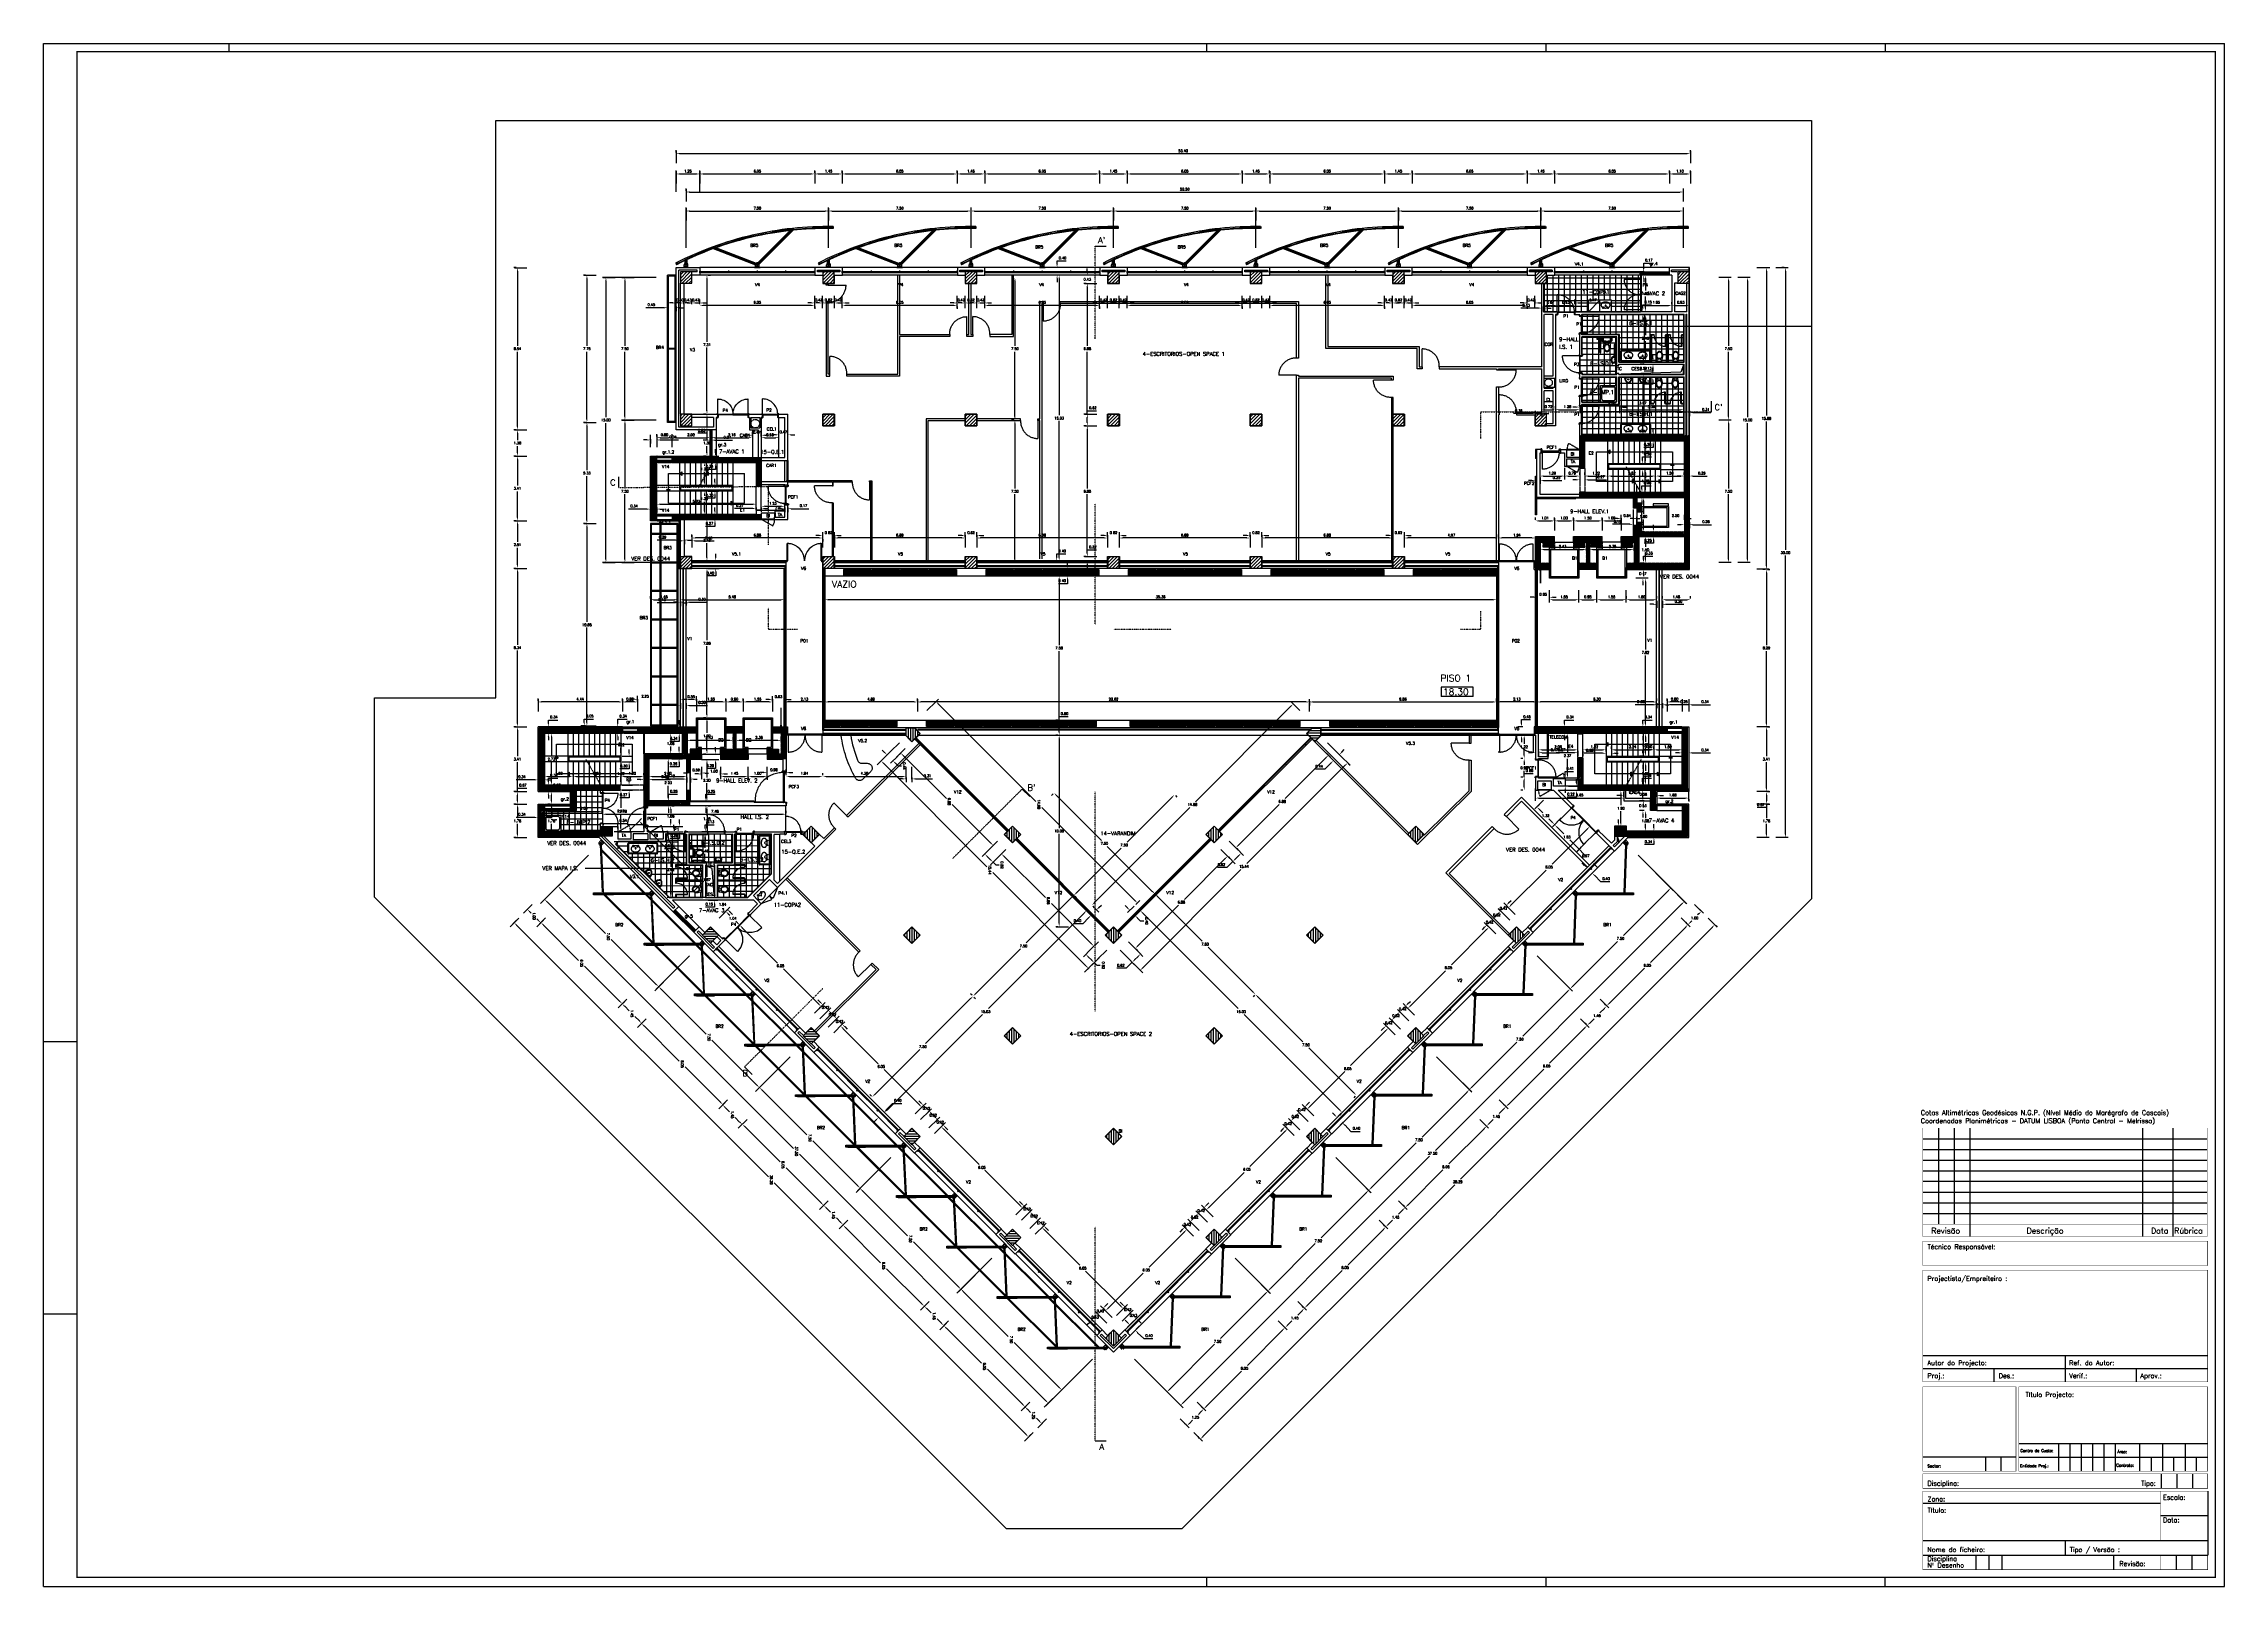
# Paper-space layout 'Architectural Plan' of a CAD drawing. Extents: x 0 to 1148, y 0 to 812.
# The model-space entities are those that its viewports show. They can reach past a viewport. Long polylines and large blocks are cut down to what shows.
import ezdxf
from ezdxf.enums import TextEntityAlignment as Align

# ---------------------------------------------------------------- set-up
doc = ezdxf.new("R2010")
doc.units = 0
doc.header["$MEASUREMENT"] = 0
for name, pattern in [('1st floor plan$0$Dash', [200, 100, -100]), ('1st floor plan$0$Default', [0]), ('1st floor plan$0$Divide', [1.25, 0.5, -0.25, 0, -0.25, 0, -0.25]), ('1st floor plan$0$Hidden', [0.375, 0.25, -0.125]), ('1st floor plan$0$Solid', [0]), ('Default', [0]), ('Divide', [1.25, 0.5, -0.25, 0, -0.25, 0, -0.25]), ('Solid', [0])]:
    doc.linetypes.add(name, pattern=pattern)
doc.layers.get('DEFPOINTS').update_dxf_attribs({"linetype": 'Solid'})
for name, color, linetype in [('1st floor plan$0$1F', 15, 'Continuous'), ('1st floor plan$0$1FIN', 15, 'Continuous'), ('1st floor plan$0$2F', 7, 'Continuous'), ('1st floor plan$0$2FIN', 7, 'Continuous'), ('1st floor plan$0$CAI', 52, 'Continuous'), ('1st floor plan$0$CAIX', 52, 'Continuous'), ('1st floor plan$0$Doors', 142, 'Continuous'), ('1st floor plan$0$Equipment', 92, '1st floor plan$0$Default'), ('1st floor plan$0$ESTR', 92, 'Continuous'), ('1st floor plan$0$FAC', 142, 'Continuous'), ('1st floor plan$0$FACH', 142, 'Continuous'), ('1st floor plan$0$Hatch', 15, 'Continuous'), ('1st floor plan$0$Pillars', 30, 'Continuous'), ('Border', 5, 'Continuous'), ('Dimensions (COTAS)', 212, 'Solid'), ('Dimensions for stairway', 212, 'Continuous'), ('Sections Corte', 9, 'Solid'), ('Text O', 212, 'Default'), ('Title block', 7, 'Continuous'), ('VAO', 132, 'Default'), ('Xref_Plan', 7, 'Continuous')]:
    doc.layers.add(name, color=color, linetype=linetype)
doc.layers.add('1st floor plan$0$Interior Walls', color=7, linetype='Continuous', lineweight=30)
doc.layers.add('1st floor plan$0$Partitions', color=7, linetype='Continuous', lineweight=30)
doc.layers.add('PAVM', color=8, linetype='Continuous', plot=False)
doc.layers.add('Viewports', color=7, linetype='Solid', plot=False)
doc.styles.add('Roman Duplex', font='romand.shx')
doc.styles.add('Roman Simplex', font='romans', dxfattribs={"height": 1.5})
doc.styles.add('Simplex', font='SIMPLEX.SHX')
doc.dimstyles.get("Standard").update_dxf_attribs({"dimtxt": 0.13, "dimasz": 0.18, "dimexe": 0.18, "dimexo": 0.0625, "dimgap": 0.09, "dimtad": 1, "dimtih": 1, "dimtoh": 1, "dimzin": 0, "dimdsep": 46, "dimtxsty": 'Simplex', "dimcen": 0.09, "dimadec": 0, "dimazin": 0, "dimtfac": 1, "dimtofl": 0, "dimtmove": 0, "dimatfit": 3, "dimfxl": 1, "dimtolj": 1, "dimtzin": 0, "dimarcsym": 0})

# ---------------------------------------------------------------- blocks, each defined once
blk = doc.blocks.new('Border x')
at = {"layer": 'Border'}
for p, q in [((0, 812), (1148, 812)), ((0, 0), (0, 812)), ((97.5, 812), (97.5, 807.8)), ((612.1, 812), (612.1, 807.8)), ((790.8, 812), (790.8, 807.8)), ((969.4, 812), (969.4, 807.8)), ((1148, 0), (1148, 812)), ((0, 286.8), (17.5, 286.8)), ((0, 143.4), (17.5, 143.4)), ((989.3, 121.5), (1064.1, 121.5)), ((1064.1, 121.5), (1139.2, 121.5)), ((1064.1, 121.5), (1064.1, 107.6)), ((989.3, 114.7), (1064.1, 114.7)), ((1026.7, 114.7), (1026.7, 107.6)), ((1064.1, 114.7), (1139.2, 114.7)), ((1101.5, 114.7), (1101.5, 107.6)), ((1060.7, 75.2), (1060.7, 60.7)), ((1066.6, 75.2), (1066.6, 60.7)), ((1072.6, 75.2), (1072.6, 60.7)), ((1078.5, 75.2), (1078.5, 60.7)), ((1084.5, 75.2), (1084.5, 60.7)), ((1090.5, 75.2), (1090.5, 60.7)), ((1103.4, 75.2), (1103.4, 60.7)), ((1115.4, 75.2), (1115.4, 60.7)), ((1127.3, 75.2), (1127.3, 60.7)), ((1038.3, 68), (989.2, 68)), ((1022.2, 68), (1022.2, 60.7)), ((1030.4, 68), (1030.4, 60.7)), ((1109.4, 68), (1109.4, 60.7)), ((1114.8, 59.2), (1114.8, 51.6)), ((1121.3, 68), (1121.3, 60.7)), ((1123, 59.2), (1123, 51.6)), ((1131.2, 59.2), (1131.2, 51.6)), ((1133.2, 68), (1133.2, 60.7)), ((1139.2, 50.1), (1139.2, 16.4)), ((1139.2, 37.1), (1114.3, 37.1)), ((989.2, 24.1), (1139.2, 24.1)), ((1064.2, 24.1), (1064.2, 16.4)), ((989.2, 16.4), (1139.2, 16.4)), ((1017.2, 16.4), (1017.2, 8.8)), ((1024, 16.4), (1024, 8.8)), ((1030.8, 16.4), (1030.8, 8.8)), ((1089.6, 16.4), (1089.6, 8.8)), ((1122.6, 16.4), (1122.6, 8.8)), ((1130.8, 16.4), (1130.8, 8.8)), ((0, 0), (1148, 0)), ((612.1, 4.8), (612.1, 0)), ((790.8, 4.8), (790.8, 0)), ((969.4, 0), (969.4, 4.8))]:
    blk.add_line(p, q, dxfattribs=at)
at = {"layer": 'Border', "flags": 128}
blk.add_lwpolyline([(17.5, 807.8, 0.683, 0.683, 0), (1143.2, 807.8, 0.683, 0.683, 0), (1143.2, 4.8, 0.683, 0.683, 0), (17.5, 4.8, 0.683, 0.683, 0)], format="xyseb", close=True, dxfattribs=at)
at = {"layer": 'Border'}
for points in [[(989.2, 241.2, 0.2, 0.2, 0), (989.2, 184.2, 0.2, 0.2, 0), (1139, 184.2, 0.2, 0.2, 0), (1139, 241.2, 0.2, 0.2, 0)], [(989.2, 190.7, 0.2, 0.2, 0), (1139, 190.7, 0.2, 0.2, 0)], [(989.2, 105.1, 0.2, 0.2, 0), (1038.3, 105.1, 0.2, 0.2, 0), (1038.3, 60.7, 0.2, 0.2, 0), (989.2, 60.7, 0.2, 0.2, 0), (989.2, 105.1, 0.2, 0.2, 0)], [(1114.3, 50.1, 0.2, 0.2, 0), (1114.3, 24.1, 0.2, 0.2, 0)], [(1114.3, 16.4, 0.2, 0.2, 0), (1114.3, 8.8, 0.2, 0.2, 0)]]:
    blk.add_lwpolyline(points, format="xyseb", dxfattribs=at)
for points in [[(997.7, 190.7), (997.7, 241.2)], [(1006, 190.7), (1006, 241.2)], [(1014.2, 184.2), (1014.2, 241.2)], [(1105, 184.2), (1105, 241.2)], [(1121, 184.2), (1121, 241.2)], [(989.2, 235.6), (1139, 235.6)], [(989.2, 230), (1139, 230)], [(989.2, 224.4), (1139, 224.4)], [(989.2, 218.8), (1139, 218.8)], [(989.2, 213.2), (1139, 213.2)], [(989.2, 207.5), (1139, 207.5)], [(989.2, 201.9), (1139, 201.9)], [(989.2, 196.3), (1139, 196.3)], [(1039.8, 75.2), (1139.2, 75.2)], [(1039.8, 68), (1139.2, 68)], [(1114.3, 43.7), (989.2, 43.7)]]:
    blk.add_lwpolyline(points, dxfattribs=at)
for points in [[(989.2, 181.7, 0.2, 0.2, 0), (1139.2, 181.7, 0.2, 0.2, 0), (1139.2, 168.9, 0.2, 0.2, 0), (989.2, 168.9, 0.2, 0.2, 0)], [(989.2, 166.4, 0.2, 0.2, 0), (1139.2, 166.4, 0.2, 0.2, 0), (1139.2, 107.6, 0.2, 0.2, 0), (989.2, 107.6, 0.2, 0.2, 0)], [(1039.8, 60.7, 0.2, 0.2, 0), (1139.2, 60.7, 0.2, 0.2, 0), (1139.2, 105.1, 0.2, 0.2, 0), (1039.8, 105.1, 0.2, 0.2, 0)], [(989.2, 51.6, 0.2, 0.2, 0), (1139.2, 51.6, 0.2, 0.2, 0), (1139.2, 59.2, 0.2, 0.2, 0), (989.2, 59.2, 0.2, 0.2, 0)], [(989.2, 8.8, 0.2, 0.2, 0), (1139.2, 8.8, 0.2, 0.2, 0), (1139.2, 50.1, 0.2, 0.2, 0), (989.2, 50.1, 0.2, 0.2, 0)]]:
    blk.add_lwpolyline(points, format="xyseb", close=True, dxfattribs=at)
at = {"layer": 'Title block', "style": 'Roman Duplex'}
for s, height, p in [('Cotas Altimétricas Geodésicas N.G.P. (Nível Médio do Marégrafo de Cascais)', 2.5, (988.2, 248.1)), ('Coordenadas Planimétricas - DATUM LISBOA (Ponto Central - Melrissa)', 2.5, (988.2, 243.8)), ('Revisão', 3, (993.7, 185.7)), ('Descrição', 3, (1043.9, 185.7)), ('Data', 3, (1109.4, 185.7)), ('Rúbrica', 3, (1121.6, 185.7)), ('Técnico Responsável:', 2.5, (991.7, 177.5)), ('Projectista/Empreiteiro :', 2.5, (991.7, 160.8)), ('Autor do Projecto:', 2.5, (991.7, 116.4)), ('Ref. do Autor:', 2.5, (1066.3, 116.4)), ('Proj.:', 2.5, (991.7, 109.6)), ('Des.: ', 2.5, (1029.2, 109.6)), ('Verif.:', 2.5, (1066.3, 109.6)), ('Aprov.:', 2.5, (1103.8, 109.6)), ('Título Projecto:', 2.5, (1043.3, 99.7)), ('Centro de Custo:', 1.5, (1040.6, 70.7)), ('Área:', 1.5, (1091.7, 70.1)), ('Sector:', 1.5, (991.7, 62.6)), ('Entidade Proj.:', 1.5, (1040.5, 62.7)), ('Contrato:', 1.5, (1091.1, 63)), ('Zona:', 2.5, (991.7, 44.7)), ('Disciplina:', 2.5, (991.7, 53)), ('Escala:', 2.5, (1115.7, 45.6)), ('Título:', 2.5, (991.7, 38.8)), ('Data:', 2.5, (1115.7, 33.7)), ('Nome do ficheiro:', 2.5, (991.6, 18.1)), ('Disciplina', 2.5, (991.7, 13.3)), ('Nº Desenho', 2.5, (991.7, 9.9)), ('Tipo / Versão :', 2.5, (1066.6, 18.1)), ('Revisão:', 2.5, (1092.7, 10.7))]:
    blk.add_text(s, height=height, dxfattribs=at).set_placement(p)
blk.add_text('Tipo:', height=2.5, dxfattribs=at).set_placement((1111.9, 53), align=Align.RIGHT)
blk = doc.blocks.new('*D9')
at = {"layer": 'DEFPOINTS', "color": 0}
for p in [(44.14, 29.41), (38.83, 24.11), (38.83, 24.11)]:
    blk.add_point(p, dxfattribs=at)
at = {"layer": 'Dimensions (COTAS)', "color": 0, "lineweight": -2}
for p, q in [((44.01, 29.29), (41.64, 26.92)), ((44.18, 29.37), (44.27, 29.29)), ((38.96, 24.24), (41.33, 26.61)), ((38.79, 24.15), (38.71, 24.24))]:
    blk.add_line(p, q, dxfattribs=at)
at = {"layer": 'Dimensions (COTAS)', "color": 0}
for points in [[(43.99, 29.31), (44.03, 29.26), (44.14, 29.41)], [(38.94, 24.26), (38.98, 24.22), (38.83, 24.11)]]:
    blk.add_solid(points, dxfattribs=at)
at = {"layer": 'Dimensions (COTAS)', "color": 0, "insert": (41.49, 26.76), "char_height": 0.13, "attachment_point": 5, "style": 'Simplex'}
blk.add_mtext('\\A1;7.50', dxfattribs=at)
blk = doc.blocks.new('*D10')
at = {"layer": 'DEFPOINTS', "color": 0}
for p in [(37.16, 27.85), (41.44, 23.57), (41.44, 23.57)]:
    blk.add_point(p, dxfattribs=at)
at = {"layer": 'Dimensions (COTAS)', "color": 0, "lineweight": -2}
for p, q in [((37.2, 27.89), (37.29, 27.97)), ((37.29, 27.72), (39.14, 25.86)), ((41.31, 23.69), (39.45, 25.55)), ((41.48, 23.61), (41.57, 23.69))]:
    blk.add_line(p, q, dxfattribs=at)
at = {"layer": 'Dimensions (COTAS)', "color": 0}
for points in [[(37.31, 27.74), (37.27, 27.7), (37.16, 27.85)], [(41.33, 23.72), (41.29, 23.67), (41.44, 23.57)]]:
    blk.add_solid(points, dxfattribs=at)
at = {"layer": 'Dimensions (COTAS)', "color": 0, "insert": (39.3, 25.71), "char_height": 0.13, "attachment_point": 5, "style": 'Simplex'}
blk.add_mtext('\\A1;6.05', dxfattribs=at)
blk = doc.blocks.new('*D11')
at = {"layer": 'DEFPOINTS', "color": 0}
for p in [(50.11, 33.92), (50.11, 33.92), (39.48, 23.29)]:
    blk.add_point(p, dxfattribs=at)
at = {"layer": 'Dimensions (COTAS)', "color": 0, "lineweight": -2}
for p, q in [((49.99, 33.79), (44.95, 28.76)), ((50.07, 33.96), (49.99, 34.04)), ((39.61, 23.42), (44.64, 28.45)), ((39.44, 23.33), (39.36, 23.42))]:
    blk.add_line(p, q, dxfattribs=at)
at = {"layer": 'Dimensions (COTAS)', "color": 0}
for points in [[(49.96, 33.81), (50.01, 33.77), (50.11, 33.92)], [(39.59, 23.44), (39.63, 23.4), (39.48, 23.29)]]:
    blk.add_solid(points, dxfattribs=at)
at = {"layer": 'Dimensions (COTAS)', "color": 0, "insert": (44.8, 28.6), "char_height": 0.13, "attachment_point": 5, "style": 'Simplex'}
blk.add_mtext('\\A1;15.03', dxfattribs=at)
blk = doc.blocks.new('*D12')
at = {"layer": 'DEFPOINTS', "color": 0}
for p in [(26.58, 27.88), (26.69, 27.98), (30.86, 23.6)]:
    blk.add_point(p, dxfattribs=at)
at = {"layer": 'Dimensions (COTAS)', "color": 0, "lineweight": -2}
for p, q in [((26.63, 27.92), (26.82, 28.11)), ((26.82, 27.85), (28.67, 26)), ((30.84, 23.83), (28.98, 25.69)), ((30.91, 23.64), (31.09, 23.83))]:
    blk.add_line(p, q, dxfattribs=at)
at = {"layer": 'Dimensions (COTAS)', "color": 0}
for points in [[(26.84, 27.87), (26.79, 27.83), (26.69, 27.98)], [(30.86, 23.85), (30.82, 23.81), (30.97, 23.7)]]:
    blk.add_solid(points, dxfattribs=at)
at = {"layer": 'Dimensions (COTAS)', "color": 0, "insert": (28.83, 25.84), "char_height": 0.13, "attachment_point": 5, "rotation": 270, "style": 'Simplex'}
blk.add_mtext('\\A1;6.05', dxfattribs=at)
blk = doc.blocks.new('*D13')
at = {"layer": 'DEFPOINTS', "color": 0}
for p in [(29.25, 31.57), (27.59, 29.91), (34.56, 26.27)]:
    blk.add_point(p, dxfattribs=at)
at = {"layer": 'Dimensions (COTAS)', "color": 0, "lineweight": -2}
for p, q in [((29.21, 31.53), (27.46, 29.78)), ((27.71, 29.78), (30.08, 27.41)), ((32.76, 24.73), (30.39, 27.1)), ((34.51, 26.22), (32.76, 24.47))]:
    blk.add_line(p, q, dxfattribs=at)
at = {"layer": 'Dimensions (COTAS)', "color": 0}
for points in [[(27.74, 29.8), (27.69, 29.76), (27.59, 29.91)], [(32.78, 24.75), (32.74, 24.71), (32.89, 24.6)]]:
    blk.add_solid(points, dxfattribs=at)
at = {"layer": 'Dimensions (COTAS)', "color": 0, "insert": (30.24, 27.25), "char_height": 0.13, "attachment_point": 5, "rotation": 270, "style": 'Simplex'}
blk.add_mtext('\\A1;7.50', dxfattribs=at)
blk = doc.blocks.new('*D14')
at = {"layer": 'DEFPOINTS', "color": 0}
for p in [(76.47, 27.88), (76.47, 27.88), (72.19, 23.6)]:
    blk.add_point(p, dxfattribs=at)
at = {"layer": 'Dimensions (COTAS)', "color": 0, "lineweight": -2}
for p, q in [((76.34, 27.75), (74.49, 25.89)), ((76.43, 27.92), (76.34, 28)), ((72.32, 23.72), (74.18, 25.58)), ((72.15, 23.64), (72.06, 23.72))]:
    blk.add_line(p, q, dxfattribs=at)
at = {"layer": 'Dimensions (COTAS)', "color": 0}
for points in [[(76.32, 27.77), (76.36, 27.73), (76.47, 27.88)], [(72.3, 23.75), (72.34, 23.7), (72.19, 23.6)]]:
    blk.add_solid(points, dxfattribs=at)
at = {"layer": 'Dimensions (COTAS)', "color": 0, "insert": (74.33, 25.74), "char_height": 0.13, "attachment_point": 5, "style": 'Simplex'}
blk.add_mtext('\\A1;6.05', dxfattribs=at)
blk = doc.blocks.new('*D15')
at = {"layer": 'DEFPOINTS', "color": 0}
for p in [(73.8, 31.57), (75.57, 29.8), (68.5, 26.27)]:
    blk.add_point(p, dxfattribs=at)
at = {"layer": 'Dimensions (COTAS)', "color": 0, "lineweight": -2}
for p, q in [((73.84, 31.53), (75.7, 29.67)), ((75.44, 29.67), (73.07, 27.31)), ((70.39, 24.63), (72.76, 27)), ((68.54, 26.22), (70.39, 24.37))]:
    blk.add_line(p, q, dxfattribs=at)
at = {"layer": 'Dimensions (COTAS)', "color": 0}
for points in [[(75.42, 29.7), (75.46, 29.65), (75.57, 29.8)], [(70.37, 24.65), (70.41, 24.6), (70.26, 24.5)]]:
    blk.add_solid(points, dxfattribs=at)
at = {"layer": 'Dimensions (COTAS)', "color": 0, "insert": (72.92, 27.15), "char_height": 0.13, "attachment_point": 5, "style": 'Simplex'}
blk.add_mtext('\\A1;7.50', dxfattribs=at)
blk = doc.blocks.new('*D16')
at = {"layer": 'DEFPOINTS', "color": 0}
for p in [(66, 27.74), (66, 27.74), (61.72, 23.46)]:
    blk.add_point(p, dxfattribs=at)
at = {"layer": 'Dimensions (COTAS)', "color": 0, "lineweight": -2}
for p, q in [((65.87, 27.61), (64.01, 25.76)), ((65.95, 27.79), (65.87, 27.87)), ((61.85, 23.59), (63.7, 25.45)), ((61.68, 23.51), (61.59, 23.59))]:
    blk.add_line(p, q, dxfattribs=at)
at = {"layer": 'Dimensions (COTAS)', "color": 0}
for points in [[(65.85, 27.63), (65.89, 27.59), (66, 27.74)], [(61.83, 23.61), (61.87, 23.57), (61.72, 23.46)]]:
    blk.add_solid(points, dxfattribs=at)
at = {"layer": 'Dimensions (COTAS)', "color": 0, "insert": (63.86, 25.6), "char_height": 0.13, "attachment_point": 5, "style": 'Simplex'}
blk.add_mtext('\\A1;6.05', dxfattribs=at)
blk = doc.blocks.new('*D17')
at = {"layer": 'DEFPOINTS', "color": 0}
for p in [(79.1, 36.87), (81.58, 34.4), (52.59, 10.36)]:
    blk.add_point(p, dxfattribs=at)
at = {"layer": 'Dimensions (COTAS)', "color": 0, "lineweight": -2}
for p, q in [((79.15, 36.83), (81.71, 34.27)), ((81.45, 34.27), (68.48, 21.3)), ((55.19, 8.01), (68.17, 20.99)), ((52.63, 10.31), (55.19, 7.75))]:
    blk.add_line(p, q, dxfattribs=at)
at = {"layer": 'Dimensions (COTAS)', "color": 0}
for points in [[(81.43, 34.29), (81.47, 34.25), (81.58, 34.4)], [(55.17, 8.03), (55.21, 7.99), (55.06, 7.88)]]:
    blk.add_solid(points, dxfattribs=at)
at = {"layer": 'Dimensions (COTAS)', "color": 0, "insert": (68.32, 21.14), "char_height": 0.13, "attachment_point": 5, "style": 'Simplex'}
blk.add_mtext('\\A1;37.50', dxfattribs=at)
blk = doc.blocks.new('*D18')
at = {"layer": 'DEFPOINTS', "color": 0}
for p in [(83.18, 33.18), (83.18, 33.18), (56.11, 6.1)]:
    blk.add_point(p, dxfattribs=at)
at = {"layer": 'Dimensions (COTAS)', "color": 0, "lineweight": -2}
for p, q in [((83.06, 33.05), (69.8, 19.79)), ((83.23, 33.13), (83.31, 33.05)), ((56.24, 6.23), (69.49, 19.48)), ((56.06, 6.14), (55.98, 6.23))]:
    blk.add_line(p, q, dxfattribs=at)
at = {"layer": 'Dimensions (COTAS)', "color": 0}
for points in [[(83.04, 33.07), (83.08, 33.03), (83.18, 33.18)], [(56.21, 6.25), (56.26, 6.21), (56.11, 6.1)]]:
    blk.add_solid(points, dxfattribs=at)
at = {"layer": 'Dimensions (COTAS)', "color": 0, "insert": (69.65, 19.64), "char_height": 0.13, "attachment_point": 5, "style": 'Simplex'}
blk.add_mtext('\\A1;38.29', dxfattribs=at)
blk = doc.blocks.new('*D19')
at = {"layer": 'DEFPOINTS', "color": 0}
for p in [(19.87, 33.18), (19.98, 33.28), (46.94, 6.1)]:
    blk.add_point(p, dxfattribs=at)
at = {"layer": 'Dimensions (COTAS)', "color": 0, "lineweight": -2}
for p, q in [((19.91, 33.22), (20.11, 33.41)), ((20.11, 33.16), (33.36, 19.9)), ((46.93, 6.34), (33.67, 19.59)), ((46.99, 6.14), (47.18, 6.34))]:
    blk.add_line(p, q, dxfattribs=at)
at = {"layer": 'Dimensions (COTAS)', "color": 0}
for points in [[(20.13, 33.18), (20.08, 33.14), (19.98, 33.28)], [(46.95, 6.36), (46.91, 6.32), (47.05, 6.21)]]:
    blk.add_solid(points, dxfattribs=at)
at = {"layer": 'Dimensions (COTAS)', "color": 0, "insert": (33.52, 19.75), "char_height": 0.13, "attachment_point": 5, "rotation": 270, "style": 'Simplex'}
blk.add_mtext('\\A1;38.29', dxfattribs=at)
blk = doc.blocks.new('*D20')
at = {"layer": 'DEFPOINTS', "color": 0}
for p in [(23.95, 36.87), (21.58, 34.51), (50.47, 10.36)]:
    blk.add_point(p, dxfattribs=at)
at = {"layer": 'Dimensions (COTAS)', "color": 0, "lineweight": -2}
for p, q in [((23.9, 36.83), (21.46, 34.38)), ((21.71, 34.38), (34.69, 21.4)), ((47.97, 8.12), (35, 21.09)), ((50.42, 10.31), (47.97, 7.86))]:
    blk.add_line(p, q, dxfattribs=at)
at = {"layer": 'Dimensions (COTAS)', "color": 0}
for points in [[(21.73, 34.4), (21.69, 34.36), (21.58, 34.51)], [(47.99, 8.14), (47.95, 8.1), (48.1, 7.99)]]:
    blk.add_solid(points, dxfattribs=at)
at = {"layer": 'Dimensions (COTAS)', "color": 0, "insert": (34.84, 21.25), "char_height": 0.13, "attachment_point": 5, "rotation": 270, "style": 'Simplex'}
blk.add_mtext('\\A1;37.50', dxfattribs=at)
blk = doc.blocks.new('*D21')
at = {"layer": 'DEFPOINTS', "color": 0}
for p in [(52.94, 33.92), (63.57, 23.29), (63.57, 23.29)]:
    blk.add_point(p, dxfattribs=at)
at = {"layer": 'Dimensions (COTAS)', "color": 0, "lineweight": -2}
for p, q in [((52.9, 33.87), (52.81, 33.79)), ((53.07, 33.79), (58.1, 28.76)), ((63.44, 23.42), (58.41, 28.45)), ((63.52, 23.25), (63.44, 23.16))]:
    blk.add_line(p, q, dxfattribs=at)
at = {"layer": 'Dimensions (COTAS)', "color": 0}
for points in [[(53.09, 33.81), (53.05, 33.77), (52.94, 33.92)], [(63.46, 23.44), (63.42, 23.4), (63.57, 23.29)]]:
    blk.add_solid(points, dxfattribs=at)
at = {"layer": 'Dimensions (COTAS)', "color": 0, "insert": (58.25, 28.6), "char_height": 0.13, "attachment_point": 5, "style": 'Simplex'}
blk.add_mtext('\\A1;15.03', dxfattribs=at)
blk = doc.blocks.new('*D22')
at = {"layer": 'DEFPOINTS', "color": 0}
for p in [(59, 29.5), (64.31, 24.2), (64.31, 24.2)]:
    blk.add_point(p, dxfattribs=at)
at = {"layer": 'Dimensions (COTAS)', "color": 0, "lineweight": -2}
for p, q in [((58.96, 29.46), (58.88, 29.38)), ((59.13, 29.38), (61.5, 27.01)), ((64.18, 24.33), (61.81, 26.7)), ((64.26, 24.15), (64.18, 24.07))]:
    blk.add_line(p, q, dxfattribs=at)
at = {"layer": 'Dimensions (COTAS)', "color": 0}
for points in [[(59.15, 29.4), (59.11, 29.35), (59, 29.5)], [(64.2, 24.35), (64.16, 24.31), (64.31, 24.2)]]:
    blk.add_solid(points, dxfattribs=at)
at = {"layer": 'Dimensions (COTAS)', "color": 0, "insert": (61.66, 26.85), "char_height": 0.13, "attachment_point": 5, "style": 'Simplex'}
blk.add_mtext('\\A1;7.50', dxfattribs=at)
blk = doc.blocks.new('*D23')
at = {"layer": 'DEFPOINTS', "color": 0}
for p in [(42.46, 22.54), (46.74, 18.26), (46.74, 18.26)]:
    blk.add_point(p, dxfattribs=at)
at = {"layer": 'Dimensions (COTAS)', "color": 0, "lineweight": -2}
for p, q in [((42.51, 22.59), (42.59, 22.67)), ((42.59, 22.41), (44.45, 20.56)), ((46.61, 18.39), (44.76, 20.25)), ((46.79, 18.31), (46.87, 18.39))]:
    blk.add_line(p, q, dxfattribs=at)
at = {"layer": 'Dimensions (COTAS)', "color": 0}
for points in [[(42.61, 22.44), (42.57, 22.39), (42.46, 22.54)], [(46.64, 18.41), (46.59, 18.37), (46.74, 18.26)]]:
    blk.add_solid(points, dxfattribs=at)
at = {"layer": 'Dimensions (COTAS)', "color": 0, "insert": (44.6, 20.4), "char_height": 0.13, "attachment_point": 5, "style": 'Simplex'}
blk.add_mtext('\\A1;6.05', dxfattribs=at)
blk = doc.blocks.new('*D24')
at = {"layer": 'DEFPOINTS', "color": 0}
for p in [(42.49, 11.97), (42.6, 12.07), (46.77, 7.69)]:
    blk.add_point(p, dxfattribs=at)
at = {"layer": 'Dimensions (COTAS)', "color": 0, "lineweight": -2}
for p, q in [((42.54, 12.01), (42.73, 12.2)), ((42.73, 11.94), (44.58, 10.09)), ((46.75, 7.92), (44.89, 9.78)), ((46.82, 7.73), (47, 7.92))]:
    blk.add_line(p, q, dxfattribs=at)
at = {"layer": 'Dimensions (COTAS)', "color": 0}
for points in [[(42.75, 11.96), (42.7, 11.92), (42.6, 12.07)], [(46.77, 7.94), (46.73, 7.9), (46.88, 7.79)]]:
    blk.add_solid(points, dxfattribs=at)
at = {"layer": 'Dimensions (COTAS)', "color": 0, "insert": (44.74, 9.93), "char_height": 0.13, "attachment_point": 5, "rotation": 270, "style": 'Simplex'}
blk.add_mtext('\\A1;6.05', dxfattribs=at)
blk = doc.blocks.new('*D25')
at = {"layer": 'DEFPOINTS', "color": 0}
for p in [(45.16, 15.66), (43.5, 14), (50.47, 10.36)]:
    blk.add_point(p, dxfattribs=at)
at = {"layer": 'Dimensions (COTAS)', "color": 0, "lineweight": -2}
for p, q in [((45.12, 15.62), (43.37, 13.87)), ((43.62, 13.87), (45.99, 11.5)), ((48.67, 8.82), (46.3, 11.19)), ((50.42, 10.31), (48.67, 8.56))]:
    blk.add_line(p, q, dxfattribs=at)
at = {"layer": 'Dimensions (COTAS)', "color": 0}
for points in [[(43.65, 13.89), (43.6, 13.85), (43.5, 14)], [(48.69, 8.84), (48.65, 8.8), (48.8, 8.69)]]:
    blk.add_solid(points, dxfattribs=at)
at = {"layer": 'Dimensions (COTAS)', "color": 0, "insert": (46.15, 11.34), "char_height": 0.13, "attachment_point": 5, "rotation": 270, "style": 'Simplex'}
blk.add_mtext('\\A1;7.50', dxfattribs=at)
blk = doc.blocks.new('*D26')
at = {"layer": 'DEFPOINTS', "color": 0}
for p in [(31.89, 22.57), (31.99, 22.68), (36.16, 18.29)]:
    blk.add_point(p, dxfattribs=at)
at = {"layer": 'Dimensions (COTAS)', "color": 0, "lineweight": -2}
for p, q in [((31.93, 22.62), (32.12, 22.8)), ((32.12, 22.55), (33.98, 20.69)), ((36.14, 18.53), (34.29, 20.38)), ((36.21, 18.34), (36.4, 18.53))]:
    blk.add_line(p, q, dxfattribs=at)
at = {"layer": 'Dimensions (COTAS)', "color": 0}
for points in [[(32.14, 22.57), (32.1, 22.53), (31.99, 22.68)], [(36.16, 18.55), (36.12, 18.51), (36.27, 18.4)]]:
    blk.add_solid(points, dxfattribs=at)
at = {"layer": 'Dimensions (COTAS)', "color": 0, "insert": (34.13, 20.54), "char_height": 0.13, "attachment_point": 5, "rotation": 270, "style": 'Simplex'}
blk.add_mtext('\\A1;6.05', dxfattribs=at)
blk = doc.blocks.new('*D27')
at = {"layer": 'DEFPOINTS', "color": 0}
for p in [(34.56, 26.27), (32.9, 24.61), (39.86, 20.96)]:
    blk.add_point(p, dxfattribs=at)
at = {"layer": 'Dimensions (COTAS)', "color": 0, "lineweight": -2}
for p, q in [((34.51, 26.22), (32.77, 24.48)), ((33.02, 24.48), (35.39, 22.11)), ((38.07, 19.43), (35.7, 21.8)), ((39.81, 20.92), (38.07, 19.18))]:
    blk.add_line(p, q, dxfattribs=at)
at = {"layer": 'Dimensions (COTAS)', "color": 0}
for points in [[(33.04, 24.5), (33, 24.46), (32.9, 24.61)], [(38.09, 19.45), (38.05, 19.41), (38.2, 19.3)]]:
    blk.add_solid(points, dxfattribs=at)
at = {"layer": 'Dimensions (COTAS)', "color": 0, "insert": (35.55, 21.96), "char_height": 0.13, "attachment_point": 5, "rotation": 270, "style": 'Simplex'}
blk.add_mtext('\\A1;7.50', dxfattribs=at)
blk = doc.blocks.new('L')
at = {"color": 0}
blk.add_line((0, 0.15), (0, -0.5), dxfattribs=at)
blk = doc.blocks.new('*D28')
at = {"layer": 'DEFPOINTS', "color": 0}
for p in [(30.86, 23.6), (30.96, 23.69), (31.89, 22.57)]:
    blk.add_point(p, dxfattribs=at)
at = {"layer": 'Dimensions (COTAS)', "color": 0, "lineweight": -2}
for p, q in [((30.91, 23.64), (31.08, 23.82)), ((31.08, 23.56), (31.31, 23.33)), ((31.85, 22.79), (31.62, 23.02)), ((31.93, 22.62), (32.11, 22.79))]:
    blk.add_line(p, q, dxfattribs=at)
at = {"layer": 'Dimensions (COTAS)', "color": 0}
for points in [[(31.1, 23.59), (31.06, 23.54), (30.96, 23.69)], [(31.88, 22.82), (31.83, 22.77), (31.98, 22.67)]]:
    blk.add_solid(points, dxfattribs=at)
at = {"layer": 'Dimensions (COTAS)', "color": 0, "insert": (31.47, 23.18), "char_height": 0.13, "attachment_point": 5, "rotation": 270, "style": 'Simplex'}
blk.add_mtext('\\A1;1.45', dxfattribs=at)
blk = doc.blocks.new('*D29')
at = {"layer": 'DEFPOINTS', "color": 0}
for p in [(39.86, 20.96), (38.19, 19.29), (45.16, 15.66)]:
    blk.add_point(p, dxfattribs=at)
at = {"layer": 'Dimensions (COTAS)', "color": 0, "lineweight": -2}
for p, q in [((39.81, 20.92), (38.06, 19.17)), ((38.32, 19.17), (40.69, 16.8)), ((43.37, 14.12), (41, 16.49)), ((45.12, 15.62), (43.37, 13.86))]:
    blk.add_line(p, q, dxfattribs=at)
at = {"layer": 'Dimensions (COTAS)', "color": 0}
for points in [[(38.34, 19.19), (38.3, 19.14), (38.19, 19.29)], [(43.39, 14.14), (43.34, 14.1), (43.49, 13.99)]]:
    blk.add_solid(points, dxfattribs=at)
at = {"layer": 'Dimensions (COTAS)', "color": 0, "insert": (40.84, 16.64), "char_height": 0.13, "attachment_point": 5, "rotation": 270, "style": 'Simplex'}
blk.add_mtext('\\A1;7.50', dxfattribs=at)
blk = doc.blocks.new('*D30')
at = {"layer": 'DEFPOINTS', "color": 0}
for p in [(37.19, 17.27), (37.29, 17.37), (41.47, 12.99)]:
    blk.add_point(p, dxfattribs=at)
at = {"layer": 'Dimensions (COTAS)', "color": 0, "lineweight": -2}
for p, q in [((37.23, 17.31), (37.42, 17.5)), ((37.42, 17.24), (39.27, 15.38)), ((41.44, 13.22), (39.58, 15.07)), ((41.51, 13.03), (41.7, 13.22))]:
    blk.add_line(p, q, dxfattribs=at)
at = {"layer": 'Dimensions (COTAS)', "color": 0}
for points in [[(37.44, 17.26), (37.4, 17.22), (37.29, 17.37)], [(41.46, 13.24), (41.42, 13.2), (41.57, 13.09)]]:
    blk.add_solid(points, dxfattribs=at)
at = {"layer": 'Dimensions (COTAS)', "color": 0, "insert": (39.43, 15.23), "char_height": 0.13, "attachment_point": 5, "rotation": 270, "style": 'Simplex'}
blk.add_mtext('\\A1;6.05', dxfattribs=at)
blk = doc.blocks.new('*D31')
at = {"layer": 'DEFPOINTS', "color": 0}
for p in [(36.27, 18.4), (36.16, 18.29), (37.19, 17.27)]:
    blk.add_point(p, dxfattribs=at)
at = {"layer": 'Dimensions (COTAS)', "color": 0, "lineweight": -2}
for p, q in [((36.21, 18.34), (36.4, 18.53)), ((36.4, 18.28), (36.63, 18.05)), ((37.17, 17.51), (36.94, 17.74)), ((37.23, 17.31), (37.43, 17.51))]:
    blk.add_line(p, q, dxfattribs=at)
at = {"layer": 'Dimensions (COTAS)', "color": 0}
for points in [[(36.42, 18.3), (36.38, 18.26), (36.27, 18.4)], [(37.19, 17.53), (37.15, 17.49), (37.3, 17.38)]]:
    blk.add_solid(points, dxfattribs=at)
at = {"layer": 'Dimensions (COTAS)', "color": 0, "insert": (36.79, 17.89), "char_height": 0.13, "attachment_point": 5, "rotation": 270, "style": 'Simplex'}
blk.add_mtext('\\A1;1.45', dxfattribs=at)
blk = doc.blocks.new('*D32')
at = {"layer": 'DEFPOINTS', "color": 0}
for p in [(41.47, 12.99), (41.57, 13.1), (42.49, 11.97)]:
    blk.add_point(p, dxfattribs=at)
at = {"layer": 'Dimensions (COTAS)', "color": 0, "lineweight": -2}
for p, q in [((41.51, 13.03), (41.7, 13.22)), ((41.7, 12.97), (41.93, 12.74)), ((42.47, 12.2), (42.24, 12.43)), ((42.54, 12.01), (42.73, 12.2))]:
    blk.add_line(p, q, dxfattribs=at)
at = {"layer": 'Dimensions (COTAS)', "color": 0}
for points in [[(41.72, 12.99), (41.68, 12.95), (41.57, 13.1)], [(42.49, 12.22), (42.45, 12.18), (42.6, 12.07)]]:
    blk.add_solid(points, dxfattribs=at)
at = {"layer": 'Dimensions (COTAS)', "color": 0, "insert": (42.09, 12.58), "char_height": 0.13, "attachment_point": 5, "rotation": 270, "style": 'Simplex'}
blk.add_mtext('\\A1;1.45', dxfattribs=at)
blk = doc.blocks.new('*D33')
at = {"layer": 'DEFPOINTS', "color": 0}
for p in [(39.2, 23.01), (39.45, 23.32), (39.48, 23.29)]:
    blk.add_point(p, dxfattribs=at)
at = {"layer": 'Dimensions (COTAS)', "color": 0, "lineweight": -2}
for p, q in [((39.16, 23.05), (39.04, 23.17)), ((39.44, 23.33), (39.32, 23.45)), ((39.58, 23.45), (39.89, 23.76)), ((39.89, 23.76), (40.38, 23.76)), ((39.04, 22.91), (38.91, 22.79))]:
    blk.add_line(p, q, dxfattribs=at)
at = {"layer": 'Dimensions (COTAS)', "color": 0}
for points in [[(39.02, 22.93), (39.06, 22.89), (39.17, 23.04)], [(39.56, 23.47), (39.6, 23.43), (39.45, 23.32)]]:
    blk.add_solid(points, dxfattribs=at)
at = {"layer": 'Dimensions (COTAS)', "color": 0, "insert": (40.18, 23.92), "char_height": 0.13, "attachment_point": 5, "style": 'Simplex'}
blk.add_mtext('\\A1;0.40', dxfattribs=at)
blk = doc.blocks.new('*D34')
at = {"layer": 'DEFPOINTS', "color": 0}
for p in [(42.17, 22.84), (42.46, 22.54), (42.56, 22.63)]:
    blk.add_point(p, dxfattribs=at)
at = {"layer": 'Dimensions (COTAS)', "color": 0, "lineweight": -2}
for p, q in [((42.13, 23.05), (42.01, 23.18)), ((42.21, 22.88), (42.39, 23.05)), ((42.51, 22.59), (42.68, 22.76)), ((42.68, 22.51), (42.81, 22.38))]:
    blk.add_line(p, q, dxfattribs=at)
at = {"layer": 'Dimensions (COTAS)', "color": 0}
for points in [[(42.16, 23.08), (42.11, 23.03), (42.26, 22.93)], [(42.7, 22.53), (42.66, 22.49), (42.56, 22.63)]]:
    blk.add_solid(points, dxfattribs=at)
at = {"layer": 'Dimensions (COTAS)', "color": 0, "insert": (42.41, 22.78), "char_height": 0.13, "attachment_point": 5, "style": 'Simplex'}
blk.add_mtext('\\A1;0.42', dxfattribs=at)
blk = doc.blocks.new('*D35')
at = {"layer": 'DEFPOINTS', "color": 0}
for p in [(41.44, 23.57), (41.73, 23.27), (41.82, 23.37)]:
    blk.add_point(p, dxfattribs=at)
at = {"layer": 'Dimensions (COTAS)', "color": 0, "lineweight": -2}
for p, q in [((41.4, 23.79), (41.28, 23.91)), ((41.48, 23.61), (41.66, 23.79)), ((41.78, 23.32), (41.95, 23.49)), ((41.95, 23.24), (42.08, 23.11))]:
    blk.add_line(p, q, dxfattribs=at)
at = {"layer": 'Dimensions (COTAS)', "color": 0}
for points in [[(41.42, 23.81), (41.38, 23.77), (41.53, 23.66)], [(41.97, 23.26), (41.93, 23.22), (41.82, 23.37)]]:
    blk.add_solid(points, dxfattribs=at)
at = {"layer": 'Dimensions (COTAS)', "color": 0, "insert": (41.68, 23.51), "char_height": 0.13, "attachment_point": 5, "style": 'Simplex'}
blk.add_mtext('\\A1;0.42', dxfattribs=at)
blk = doc.blocks.new('*D36')
at = {"layer": 'DEFPOINTS', "color": 0}
for p in [(41.73, 23.27), (42.17, 22.84), (42.26, 22.93)]:
    blk.add_point(p, dxfattribs=at)
at = {"layer": 'Dimensions (COTAS)', "color": 0, "lineweight": -2}
for p, q in [((41.7, 23.49), (41.57, 23.62)), ((41.78, 23.32), (41.95, 23.49)), ((42.21, 22.88), (42.39, 23.05)), ((42.39, 22.8), (42.52, 22.67))]:
    blk.add_line(p, q, dxfattribs=at)
at = {"layer": 'Dimensions (COTAS)', "color": 0}
for points in [[(41.72, 23.51), (41.67, 23.47), (41.82, 23.37)], [(42.41, 22.82), (42.37, 22.78), (42.26, 22.93)]]:
    blk.add_solid(points, dxfattribs=at)
at = {"layer": 'Dimensions (COTAS)', "color": 0, "insert": (42.04, 23.15), "char_height": 0.13, "attachment_point": 5, "style": 'Simplex'}
blk.add_mtext('\\A1;0.62', dxfattribs=at)
blk = doc.blocks.new('*D37')
at = {"layer": 'DEFPOINTS', "color": 0}
for p in [(65.86, 17.27), (66.89, 18.29), (66.89, 18.29)]:
    blk.add_point(p, dxfattribs=at)
at = {"layer": 'Dimensions (COTAS)', "color": 0, "lineweight": -2}
for p, q in [((66.84, 18.34), (66.76, 18.42)), ((65.82, 17.31), (65.74, 17.4)), ((65.99, 17.4), (66.22, 17.63)), ((66.76, 18.17), (66.53, 17.94))]:
    blk.add_line(p, q, dxfattribs=at)
at = {"layer": 'Dimensions (COTAS)', "color": 0}
for points in [[(65.97, 17.42), (66.01, 17.37), (65.86, 17.27)], [(66.74, 18.19), (66.78, 18.15), (66.89, 18.29)]]:
    blk.add_solid(points, dxfattribs=at)
at = {"layer": 'Dimensions (COTAS)', "color": 0, "insert": (66.38, 17.78), "char_height": 0.13, "attachment_point": 5, "style": 'Simplex'}
blk.add_mtext('\\A1;1.45', dxfattribs=at)
blk = doc.blocks.new('*D38')
at = {"layer": 'DEFPOINTS', "color": 0}
for p in [(68.5, 26.27), (70.26, 24.5), (63.19, 20.96)]:
    blk.add_point(p, dxfattribs=at)
at = {"layer": 'Dimensions (COTAS)', "color": 0, "lineweight": -2}
for p, q in [((68.54, 26.22), (70.39, 24.37)), ((70.14, 24.37), (67.77, 22)), ((63.24, 20.92), (65.09, 19.07)), ((65.09, 19.32), (67.46, 21.69))]:
    blk.add_line(p, q, dxfattribs=at)
at = {"layer": 'Dimensions (COTAS)', "color": 0}
for points in [[(70.12, 24.39), (70.16, 24.35), (70.26, 24.5)], [(65.07, 19.34), (65.11, 19.3), (64.96, 19.2)]]:
    blk.add_solid(points, dxfattribs=at)
at = {"layer": 'Dimensions (COTAS)', "color": 0, "insert": (67.61, 21.85), "char_height": 0.13, "attachment_point": 5, "style": 'Simplex'}
blk.add_mtext('\\A1;7.50', dxfattribs=at)
blk = doc.blocks.new('*D39')
at = {"layer": 'DEFPOINTS', "color": 0}
for p in [(57.89, 15.66), (59.66, 13.89), (52.59, 10.36)]:
    blk.add_point(p, dxfattribs=at)
at = {"layer": 'Dimensions (COTAS)', "color": 0, "lineweight": -2}
for p, q in [((57.93, 15.62), (59.79, 13.76)), ((59.53, 13.76), (57.16, 11.4)), ((54.48, 8.72), (56.85, 11.09)), ((52.63, 10.31), (54.48, 8.46))]:
    blk.add_line(p, q, dxfattribs=at)
at = {"layer": 'Dimensions (COTAS)', "color": 0}
for points in [[(59.51, 13.79), (59.55, 13.74), (59.66, 13.89)], [(54.46, 8.74), (54.5, 8.69), (54.35, 8.59)]]:
    blk.add_solid(points, dxfattribs=at)
at = {"layer": 'Dimensions (COTAS)', "color": 0, "insert": (57.01, 11.24), "char_height": 0.13, "attachment_point": 5, "style": 'Simplex'}
blk.add_mtext('\\A1;7.50', dxfattribs=at)
blk = doc.blocks.new('*D40')
at = {"layer": 'DEFPOINTS', "color": 0}
for p in [(60.56, 11.97), (60.56, 11.97), (56.28, 7.69)]:
    blk.add_point(p, dxfattribs=at)
at = {"layer": 'Dimensions (COTAS)', "color": 0, "lineweight": -2}
for p, q in [((60.43, 11.84), (58.58, 9.98)), ((60.52, 12.01), (60.43, 12.09)), ((56.41, 7.81), (58.27, 9.67)), ((56.24, 7.73), (56.15, 7.81))]:
    blk.add_line(p, q, dxfattribs=at)
at = {"layer": 'Dimensions (COTAS)', "color": 0}
for points in [[(60.41, 11.86), (60.45, 11.82), (60.56, 11.97)], [(56.39, 7.84), (56.43, 7.79), (56.28, 7.69)]]:
    blk.add_solid(points, dxfattribs=at)
at = {"layer": 'Dimensions (COTAS)', "color": 0, "insert": (58.42, 9.83), "char_height": 0.13, "attachment_point": 5, "style": 'Simplex'}
blk.add_mtext('\\A1;6.05', dxfattribs=at)
blk = doc.blocks.new('*D41')
at = {"layer": 'DEFPOINTS', "color": 0}
for p in [(56.28, 7.69), (56.28, 7.69), (55.4, 6.81)]:
    blk.add_point(p, dxfattribs=at)
at = {"layer": 'Dimensions (COTAS)', "color": 0, "lineweight": -2}
for p, q in [((55.36, 6.85), (55.27, 6.93)), ((55.53, 6.93), (55.69, 7.09)), ((56.15, 7.56), (56, 7.4)), ((56.24, 7.73), (56.15, 7.81))]:
    blk.add_line(p, q, dxfattribs=at)
at = {"layer": 'Dimensions (COTAS)', "color": 0}
for points in [[(55.51, 6.96), (55.55, 6.91), (55.4, 6.81)], [(56.13, 7.58), (56.18, 7.54), (56.28, 7.69)]]:
    blk.add_solid(points, dxfattribs=at)
at = {"layer": 'Dimensions (COTAS)', "color": 0, "insert": (55.84, 7.25), "char_height": 0.13, "attachment_point": 5, "style": 'Simplex'}
blk.add_mtext('\\A1;1.25', dxfattribs=at)
blk = doc.blocks.new('*D42')
at = {"layer": 'DEFPOINTS', "color": 0}
for p in [(46.77, 7.69), (46.88, 7.79), (47.65, 6.81)]:
    blk.add_point(p, dxfattribs=at)
at = {"layer": 'Dimensions (COTAS)', "color": 0, "lineweight": -2}
for p, q in [((46.82, 7.73), (47, 7.92)), ((47, 7.67), (47.16, 7.51)), ((47.63, 7.04), (47.47, 7.2)), ((47.7, 6.85), (47.88, 7.04))]:
    blk.add_line(p, q, dxfattribs=at)
at = {"layer": 'Dimensions (COTAS)', "color": 0}
for points in [[(47.02, 7.69), (46.98, 7.64), (46.88, 7.79)], [(47.65, 7.06), (47.61, 7.02), (47.76, 6.91)]]:
    blk.add_solid(points, dxfattribs=at)
at = {"layer": 'Dimensions (COTAS)', "color": 0, "insert": (47.32, 7.35), "char_height": 0.13, "attachment_point": 5, "rotation": 270, "style": 'Simplex'}
blk.add_mtext('\\A1;1.25', dxfattribs=at)
blk = doc.blocks.new('*D43')
at = {"layer": 'DEFPOINTS', "color": 0}
for p in [(55.68, 17.43), (56, 17.99), (56.12, 17.87)]:
    blk.add_point(p, dxfattribs=at)
at = {"layer": 'Dimensions (COTAS)', "color": 0, "lineweight": -2}
for p, q in [((55.44, 17.42), (55.31, 17.29)), ((55.64, 17.47), (55.44, 17.68)), ((56.08, 17.91), (55.87, 18.11)), ((56.13, 18.11), (56.26, 18.24))]:
    blk.add_line(p, q, dxfattribs=at)
at = {"layer": 'Dimensions (COTAS)', "color": 0}
for points in [[(55.42, 17.44), (55.46, 17.4), (55.56, 17.55)], [(56.11, 18.14), (56.15, 18.09), (56, 17.99)]]:
    blk.add_solid(points, dxfattribs=at)
at = {"layer": 'Dimensions (COTAS)', "color": 0, "insert": (55.8, 17.78), "char_height": 0.13, "attachment_point": 5, "style": 'Simplex'}
blk.add_mtext('\\A1;0.62', dxfattribs=at)
blk = doc.blocks.new('*D44')
at = {"layer": 'DEFPOINTS', "color": 0}
for p in [(50.4, 12.37), (50.52, 12.26), (50.82, 12.56)]:
    blk.add_point(p, dxfattribs=at)
at = {"layer": 'Dimensions (COTAS)', "color": 0, "lineweight": -2}
for p, q in [((50.78, 12.61), (50.58, 12.8)), ((50.84, 12.8), (50.96, 12.93)), ((50.28, 12.24), (50.15, 12.12)), ((50.47, 12.3), (50.28, 12.5))]:
    blk.add_line(p, q, dxfattribs=at)
at = {"layer": 'Dimensions (COTAS)', "color": 0}
for points in [[(50.81, 12.82), (50.86, 12.78), (50.71, 12.67)], [(50.26, 12.26), (50.3, 12.22), (50.4, 12.37)]]:
    blk.add_solid(points, dxfattribs=at)
at = {"layer": 'Dimensions (COTAS)', "color": 0, "insert": (50.56, 12.52), "char_height": 0.13, "attachment_point": 5, "style": 'Simplex'}
blk.add_mtext('\\A1;0.43', dxfattribs=at)
blk = doc.blocks.new('*D45')
at = {"layer": 'DEFPOINTS', "color": 0}
for p in [(47.77, 17.24), (52.04, 12.96), (52.04, 12.96)]:
    blk.add_point(p, dxfattribs=at)
at = {"layer": 'Dimensions (COTAS)', "color": 0, "lineweight": -2}
for p, q in [((47.81, 17.28), (47.89, 17.37)), ((47.89, 17.11), (49.75, 15.25)), ((51.92, 13.09), (50.06, 14.94)), ((52.09, 13), (52.17, 13.09))]:
    blk.add_line(p, q, dxfattribs=at)
at = {"layer": 'Dimensions (COTAS)', "color": 0}
for points in [[(47.92, 17.13), (47.87, 17.09), (47.77, 17.24)], [(51.94, 13.11), (51.9, 13.07), (52.04, 12.96)]]:
    blk.add_solid(points, dxfattribs=at)
at = {"layer": 'Dimensions (COTAS)', "color": 0, "insert": (49.91, 15.1), "char_height": 0.13, "attachment_point": 5, "style": 'Simplex'}
blk.add_mtext('\\A1;6.05', dxfattribs=at)
blk = doc.blocks.new('*D46')
at = {"layer": 'DEFPOINTS', "color": 0}
for p in [(46.74, 18.26), (47.03, 17.97), (47.13, 18.06)]:
    blk.add_point(p, dxfattribs=at)
at = {"layer": 'Dimensions (COTAS)', "color": 0, "lineweight": -2}
for p, q in [((46.71, 18.48), (46.58, 18.61)), ((46.79, 18.31), (46.96, 18.48)), ((47.08, 18.01), (47.25, 18.19)), ((47.25, 17.94), (47.38, 17.81))]:
    blk.add_line(p, q, dxfattribs=at)
at = {"layer": 'Dimensions (COTAS)', "color": 0}
for points in [[(46.73, 18.5), (46.68, 18.46), (46.83, 18.36)], [(47.28, 17.96), (47.23, 17.91), (47.13, 18.06)]]:
    blk.add_solid(points, dxfattribs=at)
at = {"layer": 'Dimensions (COTAS)', "color": 0, "insert": (46.98, 18.21), "char_height": 0.13, "attachment_point": 5, "style": 'Simplex'}
blk.add_mtext('\\A1;0.42', dxfattribs=at)
blk = doc.blocks.new('*D47')
at = {"layer": 'DEFPOINTS', "color": 0}
for p in [(47.47, 17.53), (47.77, 17.24), (47.86, 17.33)]:
    blk.add_point(p, dxfattribs=at)
at = {"layer": 'Dimensions (COTAS)', "color": 0, "lineweight": -2}
for p, q in [((47.44, 17.75), (47.31, 17.88)), ((47.52, 17.58), (47.69, 17.75)), ((47.81, 17.28), (47.99, 17.46)), ((47.99, 17.2), (48.11, 17.08))]:
    blk.add_line(p, q, dxfattribs=at)
at = {"layer": 'Dimensions (COTAS)', "color": 0}
for points in [[(47.46, 17.77), (47.42, 17.73), (47.57, 17.62)], [(48.01, 17.22), (47.96, 17.18), (47.86, 17.33)]]:
    blk.add_solid(points, dxfattribs=at)
at = {"layer": 'Dimensions (COTAS)', "color": 0, "insert": (47.71, 17.48), "char_height": 0.13, "attachment_point": 5, "style": 'Simplex'}
blk.add_mtext('\\A1;0.42', dxfattribs=at)
blk = doc.blocks.new('*D48')
at = {"layer": 'DEFPOINTS', "color": 0}
for p in [(47.03, 17.97), (47.47, 17.53), (47.57, 17.62)]:
    blk.add_point(p, dxfattribs=at)
at = {"layer": 'Dimensions (COTAS)', "color": 0, "lineweight": -2}
for p, q in [((47, 18.19), (46.87, 18.32)), ((47.08, 18.01), (47.25, 18.19)), ((47.52, 17.58), (47.69, 17.75)), ((47.69, 17.5), (47.82, 17.37))]:
    blk.add_line(p, q, dxfattribs=at)
at = {"layer": 'Dimensions (COTAS)', "color": 0}
for points in [[(47.02, 18.21), (46.98, 18.17), (47.13, 18.06)], [(47.71, 17.52), (47.67, 17.48), (47.57, 17.62)]]:
    blk.add_solid(points, dxfattribs=at)
at = {"layer": 'Dimensions (COTAS)', "color": 0, "insert": (47.35, 17.84), "char_height": 0.13, "attachment_point": 5, "style": 'Simplex'}
blk.add_mtext('\\A1;0.62', dxfattribs=at)
blk = doc.blocks.new('*D49')
at = {"layer": 'DEFPOINTS', "color": 0}
for p in [(55.39, 17.13), (55.39, 17.13), (51.11, 12.86)]:
    blk.add_point(p, dxfattribs=at)
at = {"layer": 'Dimensions (COTAS)', "color": 0, "lineweight": -2}
for p, q in [((55.35, 17.18), (55.26, 17.26)), ((55.26, 17.01), (53.41, 15.15)), ((51.24, 12.98), (53.1, 14.84)), ((51.07, 12.9), (50.99, 12.98))]:
    blk.add_line(p, q, dxfattribs=at)
at = {"layer": 'Dimensions (COTAS)', "color": 0}
for points in [[(55.24, 17.03), (55.28, 16.99), (55.39, 17.13)], [(51.22, 13), (51.26, 12.96), (51.11, 12.86)]]:
    blk.add_solid(points, dxfattribs=at)
at = {"layer": 'Dimensions (COTAS)', "color": 0, "insert": (53.25, 15), "char_height": 0.13, "attachment_point": 5, "style": 'Simplex'}
blk.add_mtext('\\A1;6.05', dxfattribs=at)
blk = doc.blocks.new('*D50')
at = {"layer": 'DEFPOINTS', "color": 0}
for p in [(52.04, 12.96), (52.34, 12.67), (52.43, 12.76)]:
    blk.add_point(p, dxfattribs=at)
at = {"layer": 'Dimensions (COTAS)', "color": 0, "lineweight": -2}
for p, q in [((52.01, 13.18), (51.88, 13.31)), ((52.09, 13), (52.26, 13.18)), ((52.38, 12.71), (52.56, 12.89)), ((52.56, 12.63), (52.68, 12.5))]:
    blk.add_line(p, q, dxfattribs=at)
at = {"layer": 'Dimensions (COTAS)', "color": 0}
for points in [[(52.03, 13.2), (51.99, 13.16), (52.14, 13.05)], [(52.58, 12.65), (52.54, 12.61), (52.43, 12.76)]]:
    blk.add_solid(points, dxfattribs=at)
at = {"layer": 'Dimensions (COTAS)', "color": 0, "insert": (52.28, 12.91), "char_height": 0.13, "attachment_point": 5, "style": 'Simplex'}
blk.add_mtext('\\A1;0.42', dxfattribs=at)
blk = doc.blocks.new('*D51')
at = {"layer": 'DEFPOINTS', "color": 0}
for p in [(50.98, 12.99), (51.11, 12.86), (50.82, 12.56)]:
    blk.add_point(p, dxfattribs=at)
at = {"layer": 'Dimensions (COTAS)', "color": 0, "lineweight": -2}
for p, q in [((50.78, 12.61), (50.56, 12.82)), ((51.07, 12.9), (50.85, 13.11)), ((51.11, 13.11), (51.24, 13.24)), ((50.56, 12.57), (50.43, 12.44))]:
    blk.add_line(p, q, dxfattribs=at)
at = {"layer": 'Dimensions (COTAS)', "color": 0}
for points in [[(50.54, 12.59), (50.58, 12.55), (50.69, 12.69)], [(51.09, 13.14), (51.13, 13.09), (50.98, 12.99)]]:
    blk.add_solid(points, dxfattribs=at)
at = {"layer": 'Dimensions (COTAS)', "color": 0, "insert": (50.84, 12.84), "char_height": 0.13, "attachment_point": 5, "style": 'Simplex'}
blk.add_mtext('\\A1;0.42', dxfattribs=at)
blk = doc.blocks.new('*D52')
at = {"layer": 'DEFPOINTS', "color": 0}
for p in [(52.34, 12.67), (52.64, 12.36), (52.73, 12.46)]:
    blk.add_point(p, dxfattribs=at)
at = {"layer": 'Dimensions (COTAS)', "color": 0, "lineweight": -2}
for p, q in [((52.3, 12.89), (52.18, 13.01)), ((52.38, 12.71), (52.56, 12.89)), ((52.69, 12.41), (52.86, 12.58)), ((52.86, 12.33), (52.99, 12.2))]:
    blk.add_line(p, q, dxfattribs=at)
at = {"layer": 'Dimensions (COTAS)', "color": 0}
for points in [[(52.32, 12.91), (52.28, 12.87), (52.43, 12.76)], [(52.88, 12.35), (52.84, 12.31), (52.73, 12.46)]]:
    blk.add_solid(points, dxfattribs=at)
at = {"layer": 'Dimensions (COTAS)', "color": 0, "insert": (52.58, 12.61), "char_height": 0.13, "attachment_point": 5, "style": 'Simplex'}
blk.add_mtext('\\A1;0.43', dxfattribs=at)
blk = doc.blocks.new('*D53')
at = {"layer": 'DEFPOINTS', "color": 0}
for p in [(52.64, 12.36), (52.68, 11.83), (52.92, 12.08)]:
    blk.add_point(p, dxfattribs=at)
at = {"layer": 'Dimensions (COTAS)', "color": 0, "lineweight": -2}
for p, q in [((52.27, 12.24), (52.14, 12.37)), ((52.6, 12.32), (52.27, 11.99)), ((52.88, 12.04), (52.55, 11.7)), ((52.8, 11.7), (53.12, 11.39)), ((53.12, 11.39), (53.6, 11.39))]:
    blk.add_line(p, q, dxfattribs=at)
at = {"layer": 'Dimensions (COTAS)', "color": 0}
for points in [[(52.29, 12.26), (52.24, 12.22), (52.39, 12.11)], [(52.82, 11.73), (52.78, 11.68), (52.68, 11.83)]]:
    blk.add_solid(points, dxfattribs=at)
at = {"layer": 'Dimensions (COTAS)', "color": 0, "insert": (53.4, 11.55), "char_height": 0.13, "attachment_point": 5, "style": 'Simplex'}
blk.add_mtext('\\A1;0.40', dxfattribs=at)
blk = doc.blocks.new('*D54')
at = {"layer": 'DEFPOINTS', "color": 0}
for p in [(55.56, 17.55), (55.68, 17.43), (55.39, 17.13)]:
    blk.add_point(p, dxfattribs=at)
at = {"layer": 'Dimensions (COTAS)', "color": 0, "lineweight": -2}
for p, q in [((55.35, 17.18), (55.14, 17.38)), ((55.64, 17.47), (55.44, 17.67)), ((55.69, 17.67), (55.82, 17.8)), ((55.14, 17.13), (55.02, 17))]:
    blk.add_line(p, q, dxfattribs=at)
at = {"layer": 'Dimensions (COTAS)', "color": 0}
for points in [[(55.12, 17.15), (55.17, 17.1), (55.27, 17.25)], [(55.67, 17.7), (55.71, 17.65), (55.56, 17.55)]]:
    blk.add_solid(points, dxfattribs=at)
at = {"layer": 'Dimensions (COTAS)', "color": 0, "insert": (55.42, 17.4), "char_height": 0.13, "attachment_point": 5, "style": 'Simplex'}
blk.add_mtext('\\A1;0.42', dxfattribs=at)
blk = doc.blocks.new('*D55')
at = {"layer": 'DEFPOINTS', "color": 0}
for p in [(63.19, 20.96), (64.96, 19.2), (57.89, 15.66)]:
    blk.add_point(p, dxfattribs=at)
at = {"layer": 'Dimensions (COTAS)', "color": 0, "lineweight": -2}
for p, q in [((63.24, 20.92), (65.09, 19.07)), ((64.83, 19.07), (62.46, 16.7)), ((59.79, 14.02), (62.15, 16.39)), ((57.93, 15.62), (59.79, 13.76))]:
    blk.add_line(p, q, dxfattribs=at)
at = {"layer": 'Dimensions (COTAS)', "color": 0}
for points in [[(64.81, 19.09), (64.86, 19.05), (64.96, 19.2)], [(59.76, 14.04), (59.81, 14), (59.66, 13.89)]]:
    blk.add_solid(points, dxfattribs=at)
at = {"layer": 'Dimensions (COTAS)', "color": 0, "insert": (62.31, 16.54), "char_height": 0.13, "attachment_point": 5, "style": 'Simplex'}
blk.add_mtext('\\A1;7.50', dxfattribs=at)
blk = doc.blocks.new('*D56')
at = {"layer": 'DEFPOINTS', "color": 0}
for p in [(60.69, 22.44), (60.69, 22.44), (56.42, 18.16)]:
    blk.add_point(p, dxfattribs=at)
at = {"layer": 'Dimensions (COTAS)', "color": 0, "lineweight": -2}
for p, q in [((60.57, 22.31), (58.71, 20.45)), ((60.65, 22.48), (60.57, 22.56)), ((56.54, 18.29), (58.4, 20.14)), ((56.37, 18.2), (56.29, 18.29))]:
    blk.add_line(p, q, dxfattribs=at)
at = {"layer": 'Dimensions (COTAS)', "color": 0}
for points in [[(60.55, 22.33), (60.59, 22.29), (60.69, 22.44)], [(56.52, 18.31), (56.56, 18.27), (56.42, 18.16)]]:
    blk.add_solid(points, dxfattribs=at)
at = {"layer": 'Dimensions (COTAS)', "color": 0, "insert": (58.55, 20.3), "char_height": 0.13, "attachment_point": 5, "style": 'Simplex'}
blk.add_mtext('\\A1;6.05', dxfattribs=at)
blk = doc.blocks.new('*D57')
at = {"layer": 'DEFPOINTS', "color": 0}
for p in [(61.58, 12.99), (61.58, 12.99), (60.56, 11.97)]:
    blk.add_point(p, dxfattribs=at)
at = {"layer": 'Dimensions (COTAS)', "color": 0, "lineweight": -2}
for p, q in [((61.46, 12.86), (61.23, 12.63)), ((61.54, 13.03), (61.46, 13.12)), ((60.52, 12.01), (60.43, 12.09)), ((60.69, 12.09), (60.92, 12.32))]:
    blk.add_line(p, q, dxfattribs=at)
at = {"layer": 'Dimensions (COTAS)', "color": 0}
for points in [[(61.44, 12.88), (61.48, 12.84), (61.58, 12.99)], [(60.67, 12.11), (60.71, 12.07), (60.56, 11.97)]]:
    blk.add_solid(points, dxfattribs=at)
at = {"layer": 'Dimensions (COTAS)', "color": 0, "insert": (61.07, 12.48), "char_height": 0.13, "attachment_point": 5, "style": 'Simplex'}
blk.add_mtext('\\A1;1.45', dxfattribs=at)
blk = doc.blocks.new('*D58')
at = {"layer": 'DEFPOINTS', "color": 0}
for p in [(56.12, 17.87), (56.29, 18.28), (56.42, 18.16)]:
    blk.add_point(p, dxfattribs=at)
at = {"layer": 'Dimensions (COTAS)', "color": 0, "lineweight": -2}
for p, q in [((56.37, 18.2), (56.17, 18.41)), ((56.42, 18.41), (56.55, 18.54)), ((55.87, 17.86), (55.75, 17.73)), ((56.08, 17.91), (55.87, 18.12))]:
    blk.add_line(p, q, dxfattribs=at)
at = {"layer": 'Dimensions (COTAS)', "color": 0}
for points in [[(56.4, 18.43), (56.44, 18.39), (56.29, 18.28)], [(55.85, 17.88), (55.89, 17.84), (56, 17.99)]]:
    blk.add_solid(points, dxfattribs=at)
at = {"layer": 'Dimensions (COTAS)', "color": 0, "insert": (56.15, 18.13), "char_height": 0.13, "attachment_point": 5, "style": 'Simplex'}
blk.add_mtext('\\A1;0.42', dxfattribs=at)
blk = doc.blocks.new('*D59')
at = {"layer": 'DEFPOINTS', "color": 0}
for p in [(65.86, 17.27), (65.86, 17.27), (61.58, 12.99)]:
    blk.add_point(p, dxfattribs=at)
at = {"layer": 'Dimensions (COTAS)', "color": 0, "lineweight": -2}
for p, q in [((65.82, 17.31), (65.74, 17.4)), ((65.74, 17.14), (63.88, 15.28)), ((61.71, 13.12), (63.57, 14.97)), ((61.54, 13.03), (61.46, 13.12))]:
    blk.add_line(p, q, dxfattribs=at)
at = {"layer": 'Dimensions (COTAS)', "color": 0}
for points in [[(65.71, 17.16), (65.76, 17.12), (65.86, 17.27)], [(61.69, 13.14), (61.73, 13.1), (61.58, 12.99)]]:
    blk.add_solid(points, dxfattribs=at)
at = {"layer": 'Dimensions (COTAS)', "color": 0, "insert": (63.72, 15.13), "char_height": 0.13, "attachment_point": 5, "style": 'Simplex'}
blk.add_mtext('\\A1;6.05', dxfattribs=at)
blk = doc.blocks.new('*D60')
at = {"layer": 'DEFPOINTS', "color": 0}
for p in [(61.31, 23.29), (61.43, 23.17), (60.99, 22.73)]:
    blk.add_point(p, dxfattribs=at)
at = {"layer": 'Dimensions (COTAS)', "color": 0, "lineweight": -2}
for p, q in [((60.94, 22.78), (60.74, 22.98)), ((61.38, 23.21), (61.18, 23.42)), ((61.43, 23.42), (61.56, 23.54)), ((60.74, 22.72), (60.61, 22.6))]:
    blk.add_line(p, q, dxfattribs=at)
at = {"layer": 'Dimensions (COTAS)', "color": 0}
for points in [[(61.41, 23.44), (61.45, 23.4), (61.31, 23.29)], [(60.72, 22.75), (60.76, 22.7), (60.87, 22.85)]]:
    blk.add_solid(points, dxfattribs=at)
at = {"layer": 'Dimensions (COTAS)', "color": 0, "insert": (61.1, 23.08), "char_height": 0.13, "attachment_point": 5, "style": 'Simplex'}
blk.add_mtext('\\A1;0.62', dxfattribs=at)
blk = doc.blocks.new('*D61')
at = {"layer": 'DEFPOINTS', "color": 0}
for p in [(60.69, 22.44), (60.87, 22.85), (60.99, 22.73)]:
    blk.add_point(p, dxfattribs=at)
at = {"layer": 'Dimensions (COTAS)', "color": 0, "lineweight": -2}
for p, q in [((60.94, 22.78), (60.74, 22.98)), ((61, 22.98), (61.12, 23.1)), ((60.45, 22.43), (60.32, 22.3)), ((60.65, 22.48), (60.45, 22.68))]:
    blk.add_line(p, q, dxfattribs=at)
at = {"layer": 'Dimensions (COTAS)', "color": 0}
for points in [[(60.97, 23), (61.02, 22.96), (60.87, 22.85)], [(60.43, 22.45), (60.47, 22.41), (60.57, 22.56)]]:
    blk.add_solid(points, dxfattribs=at)
at = {"layer": 'Dimensions (COTAS)', "color": 0, "insert": (60.72, 22.7), "char_height": 0.13, "attachment_point": 5, "style": 'Simplex'}
blk.add_mtext('\\A1;0.42', dxfattribs=at)
blk = doc.blocks.new('*D62')
at = {"layer": 'DEFPOINTS', "color": 0}
for p in [(63.57, 23.29), (63.85, 23.01), (63.59, 22.74)]:
    blk.add_point(p, dxfattribs=at)
at = {"layer": 'Dimensions (COTAS)', "color": 0, "lineweight": -2}
for p, q in [((63.18, 23.15), (63.05, 23.28)), ((63.52, 23.25), (63.18, 22.9)), ((63.81, 22.96), (63.46, 22.62)), ((63.72, 22.62), (64.03, 22.3)), ((64.03, 22.3), (64.51, 22.3))]:
    blk.add_line(p, q, dxfattribs=at)
at = {"layer": 'Dimensions (COTAS)', "color": 0}
for points in [[(63.2, 23.17), (63.16, 23.13), (63.3, 23.03)], [(63.74, 22.64), (63.69, 22.59), (63.59, 22.74)]]:
    blk.add_solid(points, dxfattribs=at)
at = {"layer": 'Dimensions (COTAS)', "color": 0, "insert": (64.32, 22.46), "char_height": 0.13, "attachment_point": 5, "style": 'Simplex'}
blk.add_mtext('\\A1;0.40', dxfattribs=at)
blk = doc.blocks.new('*D63')
at = {"layer": 'DEFPOINTS', "color": 0}
for p in [(61.43, 23.17), (61.6, 23.58), (61.72, 23.46)]:
    blk.add_point(p, dxfattribs=at)
at = {"layer": 'Dimensions (COTAS)', "color": 0, "lineweight": -2}
for p, q in [((61.18, 23.16), (61.05, 23.04)), ((61.38, 23.21), (61.18, 23.42)), ((61.68, 23.51), (61.47, 23.71)), ((61.72, 23.71), (61.85, 23.84))]:
    blk.add_line(p, q, dxfattribs=at)
at = {"layer": 'Dimensions (COTAS)', "color": 0}
for points in [[(61.16, 23.19), (61.2, 23.14), (61.3, 23.29)], [(61.7, 23.73), (61.75, 23.69), (61.6, 23.58)]]:
    blk.add_solid(points, dxfattribs=at)
at = {"layer": 'Dimensions (COTAS)', "color": 0, "insert": (61.45, 23.44), "char_height": 0.13, "attachment_point": 5, "style": 'Simplex'}
blk.add_mtext('\\A1;0.42', dxfattribs=at)
blk = doc.blocks.new('*D64')
at = {"layer": 'DEFPOINTS', "color": 0}
for p in [(71.17, 22.57), (71.17, 22.57), (66.89, 18.29)]:
    blk.add_point(p, dxfattribs=at)
at = {"layer": 'Dimensions (COTAS)', "color": 0, "lineweight": -2}
for p, q in [((71.04, 22.44), (69.18, 20.59)), ((71.12, 22.62), (71.04, 22.7)), ((67.02, 18.42), (68.87, 20.28)), ((66.84, 18.34), (66.76, 18.42))]:
    blk.add_line(p, q, dxfattribs=at)
at = {"layer": 'Dimensions (COTAS)', "color": 0}
for points in [[(71.02, 22.47), (71.06, 22.42), (71.17, 22.57)], [(66.99, 18.44), (67.04, 18.4), (66.89, 18.29)]]:
    blk.add_solid(points, dxfattribs=at)
at = {"layer": 'Dimensions (COTAS)', "color": 0, "insert": (69.03, 20.43), "char_height": 0.13, "attachment_point": 5, "style": 'Simplex'}
blk.add_mtext('\\A1;6.05', dxfattribs=at)
blk = doc.blocks.new('*D65')
at = {"layer": 'DEFPOINTS', "color": 0}
for p in [(72.19, 23.6), (72.19, 23.6), (71.17, 22.57)]:
    blk.add_point(p, dxfattribs=at)
at = {"layer": 'Dimensions (COTAS)', "color": 0, "lineweight": -2}
for p, q in [((72.06, 23.47), (71.83, 23.24)), ((72.15, 23.64), (72.06, 23.72)), ((71.12, 22.62), (71.04, 22.7)), ((71.29, 22.7), (71.52, 22.93))]:
    blk.add_line(p, q, dxfattribs=at)
at = {"layer": 'Dimensions (COTAS)', "color": 0}
for points in [[(72.04, 23.49), (72.09, 23.45), (72.19, 23.6)], [(71.27, 22.72), (71.31, 22.68), (71.17, 22.57)]]:
    blk.add_solid(points, dxfattribs=at)
at = {"layer": 'Dimensions (COTAS)', "color": 0, "insert": (71.68, 23.08), "char_height": 0.13, "attachment_point": 5, "style": 'Simplex'}
blk.add_mtext('\\A1;1.45', dxfattribs=at)
blk = doc.blocks.new('*D66')
at = {"layer": 'DEFPOINTS', "color": 0}
for p in [(44.75, 65.77), (44.75, 65.77), (50.8, 65.77)]:
    blk.add_point(p, dxfattribs=at)
at = {"layer": 'Dimensions (COTAS)', "color": 0, "lineweight": -2}
for p, q in [((44.75, 65.83), (44.75, 65.95)), ((50.62, 65.77), (44.93, 65.77)), ((50.8, 65.71), (50.8, 65.59))]:
    blk.add_line(p, q, dxfattribs=at)
at = {"layer": 'Dimensions (COTAS)', "color": 0}
for points in [[(44.93, 65.8), (44.93, 65.74), (44.75, 65.77)], [(50.62, 65.8), (50.62, 65.74), (50.8, 65.77)]]:
    blk.add_solid(points, dxfattribs=at)
at = {"layer": 'Dimensions (COTAS)', "color": 0, "insert": (47.78, 65.93), "char_height": 0.13, "attachment_point": 5, "style": 'Simplex'}
blk.add_mtext('\\A1;6.05', dxfattribs=at)
blk = doc.blocks.new('*D67')
at = {"layer": 'DEFPOINTS', "color": 0}
for p in [(51.53, 70.74), (44.03, 68.74), (51.53, 68.74)]:
    blk.add_point(p, dxfattribs=at)
at = {"layer": 'Dimensions (COTAS)', "color": 0, "lineweight": -2}
for p, q in [((44.03, 68.8), (44.03, 70.92)), ((44.21, 70.74), (51.35, 70.74)), ((51.53, 68.8), (51.53, 70.92))]:
    blk.add_line(p, q, dxfattribs=at)
at = {"layer": 'Dimensions (COTAS)', "color": 0}
for points in [[(44.21, 70.77), (44.21, 70.71), (44.03, 70.74)], [(51.35, 70.77), (51.35, 70.71), (51.53, 70.74)]]:
    blk.add_solid(points, dxfattribs=at)
at = {"layer": 'Dimensions (COTAS)', "color": 0, "insert": (47.78, 70.89), "char_height": 0.13, "attachment_point": 5, "style": 'Simplex'}
blk.add_mtext('\\A1;7.50', dxfattribs=at)
blk = doc.blocks.new('*D68')
at = {"layer": 'DEFPOINTS', "color": 0}
for p in [(44.75, 72.69), (50.8, 72.69), (50.8, 72.69)]:
    blk.add_point(p, dxfattribs=at)
at = {"layer": 'Dimensions (COTAS)', "color": 0, "lineweight": -2}
for p, q in [((44.75, 72.75), (44.75, 72.87)), ((44.93, 72.69), (50.62, 72.69)), ((50.8, 72.75), (50.8, 72.87))]:
    blk.add_line(p, q, dxfattribs=at)
at = {"layer": 'Dimensions (COTAS)', "color": 0}
for points in [[(44.93, 72.72), (44.93, 72.66), (44.75, 72.69)], [(50.62, 72.72), (50.62, 72.66), (50.8, 72.69)]]:
    blk.add_solid(points, dxfattribs=at)
at = {"layer": 'Dimensions (COTAS)', "color": 0, "insert": (47.78, 72.84), "char_height": 0.13, "attachment_point": 5, "style": 'Simplex'}
blk.add_mtext('\\A1;6.05', dxfattribs=at)
blk = doc.blocks.new('*D69')
at = {"layer": 'DEFPOINTS', "color": 0}
for p in [(42.06, 44.8), (42.19, 44.92), (52.66, 34.2)]:
    blk.add_point(p, dxfattribs=at)
at = {"layer": 'Dimensions (COTAS)', "color": 0, "lineweight": -2}
for p, q in [((42.11, 44.84), (42.31, 45.05)), ((42.31, 44.79), (47.45, 39.66)), ((52.66, 34.45), (47.76, 39.35)), ((52.7, 34.24), (52.91, 34.45))]:
    blk.add_line(p, q, dxfattribs=at)
at = {"layer": 'Dimensions (COTAS)', "color": 0}
for points in [[(42.34, 44.81), (42.29, 44.77), (42.19, 44.92)], [(52.68, 34.47), (52.63, 34.43), (52.78, 34.33)]]:
    blk.add_solid(points, dxfattribs=at)
at = {"layer": 'Dimensions (COTAS)', "color": 0, "insert": (47.6, 39.51), "char_height": 0.13, "attachment_point": 5, "rotation": 270, "style": 'Simplex'}
blk.add_mtext('\\A1;14.98', dxfattribs=at)
blk = doc.blocks.new('*D70')
at = {"layer": 'DEFPOINTS', "color": 0}
for p in [(39.2, 41.69), (39.3, 41.79), (50.11, 30.78)]:
    blk.add_point(p, dxfattribs=at)
at = {"layer": 'Dimensions (COTAS)', "color": 0, "lineweight": -2}
for p, q in [((39.24, 41.74), (39.42, 41.92)), ((39.42, 41.67), (44.86, 36.23)), ((50.08, 31.01), (45.17, 35.92)), ((50.16, 30.82), (50.34, 31.01))]:
    blk.add_line(p, q, dxfattribs=at)
at = {"layer": 'Dimensions (COTAS)', "color": 0}
for points in [[(39.44, 41.69), (39.4, 41.65), (39.3, 41.79)], [(50.11, 31.03), (50.06, 30.98), (50.21, 30.88)]]:
    blk.add_solid(points, dxfattribs=at)
at = {"layer": 'Dimensions (COTAS)', "color": 0, "insert": (45.02, 36.07), "char_height": 0.13, "attachment_point": 5, "rotation": 270, "style": 'Simplex'}
blk.add_mtext('\\A1;15.44', dxfattribs=at)
blk = doc.blocks.new('*D71')
at = {"layer": 'DEFPOINTS', "color": 0}
for p in [(49.44, 34.72), (44.14, 29.41), (44.14, 29.41)]:
    blk.add_point(p, dxfattribs=at)
at = {"layer": 'Dimensions (COTAS)', "color": 0, "lineweight": -2}
for p, q in [((49.31, 34.59), (46.94, 32.22)), ((49.49, 34.67), (49.57, 34.59)), ((44.27, 29.54), (46.63, 31.91)), ((44.09, 29.46), (44.01, 29.54))]:
    blk.add_line(p, q, dxfattribs=at)
at = {"layer": 'Dimensions (COTAS)', "color": 0}
for points in [[(49.29, 34.61), (49.34, 34.57), (49.44, 34.72)], [(44.24, 29.56), (44.29, 29.52), (44.14, 29.41)]]:
    blk.add_solid(points, dxfattribs=at)
at = {"layer": 'Dimensions (COTAS)', "color": 0, "insert": (46.79, 32.06), "char_height": 0.13, "attachment_point": 5, "style": 'Simplex'}
blk.add_mtext('\\A1;7.50', dxfattribs=at)
blk = doc.blocks.new('*D72')
at = {"layer": 'DEFPOINTS', "color": 0}
for p in [(44.75, 36.9), (45.08, 37.23), (45.52, 36.79)]:
    blk.add_point(p, dxfattribs=at)
at = {"layer": 'Dimensions (COTAS)', "color": 0, "lineweight": -2}
for p, q in [((45.03, 37.18), (44.62, 36.77)), ((44.88, 36.77), (45.06, 36.59)), ((45.47, 36.74), (45.06, 36.33)), ((45.19, 36.46), (45.33, 36.32)), ((45.33, 36.32), (45.51, 36.32))]:
    blk.add_line(p, q, dxfattribs=at)
at = {"layer": 'Dimensions (COTAS)', "color": 0}
for points in [[(44.9, 36.79), (44.86, 36.75), (44.75, 36.9)], [(45.08, 36.61), (45.04, 36.57), (45.19, 36.46)]]:
    blk.add_solid(points, dxfattribs=at)
at = {"layer": 'Dimensions (COTAS)', "color": 0, "insert": (45.66, 36.32), "char_height": 0.13, "attachment_point": 5, "rotation": 270, "style": 'Simplex'}
blk.add_mtext('\\A1;0.62', dxfattribs=at)
blk = doc.blocks.new('*D73')
at = {"layer": 'DEFPOINTS', "color": 0}
for p in [(44.34, 53.53), (44.34, 53.53), (51.22, 53.53)]:
    blk.add_point(p, dxfattribs=at)
at = {"layer": 'Dimensions (COTAS)', "color": 0, "lineweight": -2}
for p, q in [((44.34, 53.59), (44.34, 53.71)), ((51.04, 53.53), (44.52, 53.53)), ((51.22, 53.46), (51.22, 53.35))]:
    blk.add_line(p, q, dxfattribs=at)
at = {"layer": 'Dimensions (COTAS)', "color": 0}
for points in [[(44.52, 53.56), (44.52, 53.5), (44.34, 53.53)], [(51.04, 53.56), (51.04, 53.5), (51.22, 53.53)]]:
    blk.add_solid(points, dxfattribs=at)
at = {"layer": 'Dimensions (COTAS)', "color": 0, "insert": (47.78, 53.68), "char_height": 0.13, "attachment_point": 5, "style": 'Simplex'}
blk.add_mtext('\\A1;6.88', dxfattribs=at)
blk = doc.blocks.new('*D74')
at = {"layer": 'DEFPOINTS', "color": 0}
for p in [(41.21, 44.9), (41.21, 44.9), (61.84, 45)]:
    blk.add_point(p, dxfattribs=at)
at = {"layer": 'Dimensions (COTAS)', "color": 0, "lineweight": -2}
for p, q in [((41.21, 44.84), (41.21, 44.72)), ((61.66, 44.9), (41.39, 44.9)), ((61.84, 44.94), (61.84, 44.72))]:
    blk.add_line(p, q, dxfattribs=at)
at = {"layer": 'Dimensions (COTAS)', "color": 0}
for points in [[(41.39, 44.93), (41.39, 44.87), (41.21, 44.9)], [(61.66, 44.93), (61.66, 44.87), (61.84, 44.9)]]:
    blk.add_solid(points, dxfattribs=at)
at = {"layer": 'Dimensions (COTAS)', "color": 0, "insert": (51.53, 45.05), "char_height": 0.13, "attachment_point": 5, "style": 'Simplex'}
blk.add_mtext('\\A1;20.62', dxfattribs=at)
blk = doc.blocks.new('*D75')
at = {"layer": 'DEFPOINTS', "color": 0}
for p in [(36.33, 50.28), (36.33, 50.28), (71.7, 50.28)]:
    blk.add_point(p, dxfattribs=at)
at = {"layer": 'Dimensions (COTAS)', "color": 0, "lineweight": -2}
for p, q in [((36.33, 50.22), (36.33, 50.1)), ((71.52, 50.28), (36.51, 50.28)), ((71.7, 50.22), (71.7, 50.1))]:
    blk.add_line(p, q, dxfattribs=at)
at = {"layer": 'Dimensions (COTAS)', "color": 0}
for points in [[(36.51, 50.31), (36.51, 50.25), (36.33, 50.28)], [(71.52, 50.31), (71.52, 50.25), (71.7, 50.28)]]:
    blk.add_solid(points, dxfattribs=at)
at = {"layer": 'Dimensions (COTAS)', "color": 0, "insert": (54.01, 50.43), "char_height": 0.13, "attachment_point": 5, "style": 'Simplex'}
blk.add_mtext('\\A1;35.38', dxfattribs=at)
blk = doc.blocks.new('*D76')
at = {"layer": 'DEFPOINTS', "color": 0}
for p in [(29.03, 71.74), (81.53, 71.74), (81.53, 71.74)]:
    blk.add_point(p, dxfattribs=at)
at = {"layer": 'Dimensions (COTAS)', "color": 0, "lineweight": -2}
for p, q in [((29.03, 71.8), (29.03, 71.92)), ((29.21, 71.74), (81.35, 71.74)), ((81.53, 71.8), (81.53, 71.92))]:
    blk.add_line(p, q, dxfattribs=at)
at = {"layer": 'Dimensions (COTAS)', "color": 0}
for points in [[(29.21, 71.77), (29.21, 71.71), (29.03, 71.74)], [(81.35, 71.77), (81.35, 71.71), (81.53, 71.74)]]:
    blk.add_solid(points, dxfattribs=at)
at = {"layer": 'Dimensions (COTAS)', "color": 0, "insert": (55.28, 71.89), "char_height": 0.13, "attachment_point": 5, "style": 'Simplex'}
blk.add_mtext('\\A1;52.50', dxfattribs=at)
blk = doc.blocks.new('*D77')
at = {"layer": 'DEFPOINTS', "color": 0}
for p in [(28.51, 73.76), (81.9, 73.76), (81.9, 73.76)]:
    blk.add_point(p, dxfattribs=at)
at = {"layer": 'Dimensions (COTAS)', "color": 0, "lineweight": -2}
for p, q in [((28.51, 73.82), (28.51, 73.94)), ((28.69, 73.76), (81.72, 73.76)), ((81.9, 73.82), (81.9, 73.94))]:
    blk.add_line(p, q, dxfattribs=at)
at = {"layer": 'Dimensions (COTAS)', "color": 0}
for points in [[(28.69, 73.79), (28.69, 73.73), (28.51, 73.76)], [(81.72, 73.79), (81.72, 73.73), (81.9, 73.76)]]:
    blk.add_solid(points, dxfattribs=at)
at = {"layer": 'Dimensions (COTAS)', "color": 0, "insert": (55.2, 73.91), "char_height": 0.13, "attachment_point": 5, "style": 'Simplex'}
blk.add_mtext('\\A1;53.40', dxfattribs=at)
blk = doc.blocks.new('*D78')
at = {"layer": 'DEFPOINTS', "color": 0}
for p in [(30.13, 56.29), (30.13, 55.99), (30.55, 55.99)]:
    blk.add_point(p, dxfattribs=at)
at = {"layer": 'Dimensions (COTAS)', "color": 0, "lineweight": -2}
for p, q in [((30.2, 56.29), (30.73, 56.29)), ((30.55, 56.47), (30.55, 56.65)), ((30.55, 55.63), (30.07, 55.63)), ((30.2, 55.99), (30.73, 55.99)), ((30.55, 55.81), (30.55, 55.63))]:
    blk.add_line(p, q, dxfattribs=at)
at = {"layer": 'Dimensions (COTAS)', "color": 0}
for points in [[(30.52, 56.47), (30.58, 56.47), (30.55, 56.29)], [(30.52, 55.81), (30.58, 55.81), (30.55, 55.99)]]:
    blk.add_solid(points, dxfattribs=at)
at = {"layer": 'Dimensions (COTAS)', "color": 0, "insert": (30.27, 55.78), "char_height": 0.13, "attachment_point": 5, "style": 'Simplex'}
blk.add_mtext('\\A1;0.30', dxfattribs=at)
blk = doc.blocks.new('PCF90-17')
at = {"color": 0}
for p, q in [((-0.01, 0.05), (-0.07, 0.05)), ((-0.07, 0.03), (-0.07, 0.05)), ((-0.07, 0.03), (-0.01, 0.03)), ((-0.04, 0.03), (-0.04, 0)), ((0, 0), (-0.03, 0)), ((-0.01, 0.03), (-0.01, 0.05)), ((0, 0.03), (-0.01, 0.03)), ((0, 0), (0, 0.9)), ((0, 0.03), (0, 0)), ((0, 0), (0.9, 0)), ((0, 0), (0, -0.06)), ((0.9, 0.03), (0.91, 0.03)), ((0.9, 0.03), (0.9, 0)), ((0.9, 0), (0.93, 0)), ((0.9, 0), (0.9, -0.06)), ((0.91, 0.03), (0.91, 0.05)), ((0.91, 0.05), (0.97, 0.05)), ((0.97, 0.03), (0.91, 0.03)), ((0.93, 0.03), (0.93, 0)), ((0.97, 0.03), (0.97, 0.05)), ((-0.07, -0.14), (-0.07, -0.17)), ((-0.07, -0.14), (-0.01, -0.14)), ((-0.01, -0.17), (-0.07, -0.17)), ((-0.04, 0), (-0.04, -0.02)), ((-0.04, -0.09), (0, -0.09)), ((-0.04, -0.09), (-0.04, -0.14)), ((-0.03, 0), (-0.03, -0.02)), ((0, 0), (-0.03, 0)), ((-0.01, -0.14), (-0.01, -0.17)), ((0, -0.14), (-0.01, -0.14)), ((0, 0), (0, -0.06)), ((0.01, -0.06), (0, -0.06)), ((0.01, -0.06), (0, -0.06)), ((0.01, -0.09), (0, -0.09)), ((0.01, -0.09), (0, -0.09)), ((0, -0.09), (0, -0.14)), ((0.89, -0.06), (0.01, -0.06)), ((0.01, -0.06), (0.01, -0.09)), ((0.01, -0.06), (0.01, -0.09)), ((0.88, -0.06), (0.88, -0.09)), ((0.89, -0.06), (0.89, -0.09)), ((0.89, -0.06), (0.9, -0.06)), ((0.89, -0.06), (0.9, -0.06)), ((0.89, -0.09), (0.9, -0.09)), ((0.89, -0.09), (0.9, -0.09)), ((0.9, 0), (0.93, 0)), ((0.9, 0), (0.9, -0.06)), ((0.9, -0.09), (0.9, -0.14)), ((0.93, -0.09), (0.9, -0.09)), ((0.9, -0.14), (0.91, -0.14)), ((0.97, -0.14), (0.91, -0.14)), ((0.91, -0.14), (0.91, -0.17)), ((0.91, -0.17), (0.97, -0.17)), ((0.93, 0), (0.93, -0.02)), ((0.93, 0), (0.93, -0.02)), ((0.93, -0.09), (0.93, -0.14)), ((0.97, -0.14), (0.97, -0.17))]:
    blk.add_line(p, q, dxfattribs=at)
at = {"color": 0, "linetype": 'Default'}
for points in [[(0, 0, 0), (0, 0, 0), (0, 0, 0), (0, 0, 0), (0, 0, 0), (0, 0, 0)], [(0.9, 0, 0), (0.9, 0, 0), (0.9, 0, 0), (0.9, 0, 0), (0.9, 0, 0), (0.9, 0, 0)], [(-0.03, 0, 0), (-0.03, 0, 0), (-0.03, 0, 0), (-0.03, 0, 0), (-0.04, 0, 0), (-0.04, 0, 0)], [(-0.03, 0, 0), (-0.03, 0, 0), (-0.03, 0, 0), (-0.03, 0, 0), (-0.03, 0, 0), (-0.03, 0, 0)], [(0, 0, 0), (0, 0, 0), (0, 0, 0), (0, 0, 0), (0, 0, 0), (0, 0, 0)], [(0, -0.06, 0), (0, -0.06, 0), (0, -0.06, 0), (0, -0.06, 0), (0, -0.06, 0), (0, -0.06, 0)], [(0, -0.06, 0), (0, -0.06, 0), (0, -0.06, 0), (0, -0.06, 0), (0, -0.06, 0), (0, -0.06, 0)], [(0.01, -0.06, 0), (0.01, -0.06, 0), (0.01, -0.06, 0), (0.01, -0.06, 0), (0.01, -0.06, 0), (0.01, -0.06, 0)], [(0.01, -0.06, 0), (0.01, -0.06, 0), (0.01, -0.06, 0), (0.01, -0.06, 0), (0.01, -0.06, 0), (0.01, -0.06, 0)], [(0.01, -0.09, 0), (0.01, -0.09, 0), (0.01, -0.09, 0), (0.01, -0.09, 0), (0.01, -0.09, 0), (0.01, -0.09, 0)], [(0.01, -0.09, 0), (0.01, -0.09, 0), (0.01, -0.09, 0), (0.01, -0.09, 0), (0.01, -0.09, 0), (0.01, -0.09, 0)], [(0.01, -0.09, 0), (0.01, -0.09, 0), (0.01, -0.09, 0), (0.01, -0.09, 0), (0.01, -0.09, 0), (0.01, -0.09, 0)], [(0.89, -0.06, 0), (0.89, -0.06, 0), (0.89, -0.06, 0), (0.89, -0.06, 0), (0.88, -0.06, 0), (0.88, -0.06, 0)], [(0.88, -0.09, 0), (0.88, -0.09, 0), (0.89, -0.09, 0), (0.89, -0.09, 0), (0.89, -0.09, 0), (0.89, -0.09, 0)], [(0.88, -0.09, 0), (0.88, -0.09, 0), (0.89, -0.09, 0), (0.89, -0.09, 0), (0.89, -0.09, 0), (0.89, -0.09, 0)], [(0.89, -0.06, 0), (0.89, -0.06, 0), (0.89, -0.06, 0), (0.89, -0.06, 0), (0.89, -0.06, 0), (0.89, -0.06, 0)], [(0.89, -0.09, 0), (0.89, -0.09, 0), (0.89, -0.09, 0), (0.89, -0.09, 0), (0.89, -0.09, 0), (0.89, -0.09, 0)], [(0.9, 0, 0), (0.9, 0, 0), (0.9, 0, 0), (0.9, 0, 0), (0.9, 0, 0), (0.9, 0, 0)], [(0.9, -0.06, 0), (0.9, -0.06, 0), (0.9, -0.06, 0), (0.9, -0.06, 0), (0.9, -0.06, 0), (0.9, -0.06, 0)], [(0.9, -0.06, 0), (0.9, -0.06, 0), (0.9, -0.06, 0), (0.9, -0.06, 0), (0.9, -0.06, 0), (0.9, -0.06, 0)], [(0.93, 0, 0), (0.93, 0, 0), (0.93, 0, 0), (0.93, 0, 0), (0.93, 0, 0), (0.93, 0, 0)], [(0.93, 0, 0), (0.93, 0, 0), (0.93, 0, 0), (0.93, 0, 0), (0.93, 0, 0), (0.93, 0, 0)]]:
    blk.add_polyline3d(points, dxfattribs=at)
at = {"color": 0}
blk.add_arc((0, 0), 0.9, 360, 90, dxfattribs=at)
blk = doc.blocks.new('*D79')
at = {"layer": 'DEFPOINTS', "color": 0}
for p in [(20.15, 57.84), (20.15, 57.84), (20.15, 54.43)]:
    blk.add_point(p, dxfattribs=at)
at = {"layer": 'Dimensions (COTAS)', "color": 0, "lineweight": -2}
for p, q in [((20.09, 57.84), (19.97, 57.84)), ((20.15, 57.66), (20.15, 56.29)), ((20.15, 54.61), (20.15, 55.98)), ((20.09, 54.43), (19.97, 54.43))]:
    blk.add_line(p, q, dxfattribs=at)
at = {"layer": 'Dimensions (COTAS)', "color": 0}
for points in [[(20.12, 57.66), (20.18, 57.66), (20.15, 57.84)], [(20.12, 54.61), (20.18, 54.61), (20.15, 54.43)]]:
    blk.add_solid(points, dxfattribs=at)
at = {"layer": 'Dimensions (COTAS)', "color": 0, "insert": (20.15, 56.14), "char_height": 0.13, "attachment_point": 5, "style": 'Simplex'}
blk.add_mtext('\\A1;3.41', dxfattribs=at)
blk = doc.blocks.new('*D80')
at = {"layer": 'DEFPOINTS', "color": 0}
for p in [(23.81, 59.61), (23.81, 59.61), (23.81, 54.29)]:
    blk.add_point(p, dxfattribs=at)
at = {"layer": 'Dimensions (COTAS)', "color": 0, "lineweight": -2}
for p, q in [((23.74, 59.61), (23.63, 59.61)), ((23.81, 59.43), (23.81, 57.1)), ((23.81, 54.47), (23.81, 56.79)), ((23.74, 54.29), (23.63, 54.29))]:
    blk.add_line(p, q, dxfattribs=at)
at = {"layer": 'Dimensions (COTAS)', "color": 0}
for points in [[(23.78, 59.43), (23.84, 59.43), (23.81, 59.61)], [(23.78, 54.47), (23.84, 54.47), (23.81, 54.29)]]:
    blk.add_solid(points, dxfattribs=at)
at = {"layer": 'Dimensions (COTAS)', "color": 0, "insert": (23.81, 56.95), "char_height": 0.13, "attachment_point": 5, "style": 'Simplex'}
blk.add_mtext('\\A1;5.33', dxfattribs=at)
blk = doc.blocks.new('*D81')
at = {"layer": 'DEFPOINTS', "color": 0}
for p in [(27.53, 59.74), (25.81, 52.24), (27.53, 52.24)]:
    blk.add_point(p, dxfattribs=at)
at = {"layer": 'Dimensions (COTAS)', "color": 0, "lineweight": -2}
for p, q in [((27.46, 59.74), (25.63, 59.74)), ((25.81, 59.56), (25.81, 56.14)), ((25.81, 52.42), (25.81, 55.83)), ((27.46, 52.24), (25.63, 52.24))]:
    blk.add_line(p, q, dxfattribs=at)
at = {"layer": 'Dimensions (COTAS)', "color": 0}
for points in [[(25.78, 59.56), (25.84, 59.56), (25.81, 59.74)], [(25.78, 52.42), (25.84, 52.42), (25.81, 52.24)]]:
    blk.add_solid(points, dxfattribs=at)
at = {"layer": 'Dimensions (COTAS)', "color": 0, "insert": (25.81, 55.99), "char_height": 0.13, "attachment_point": 5, "style": 'Simplex'}
blk.add_mtext('\\A1;7.50', dxfattribs=at)
blk = doc.blocks.new('*D82')
at = {"layer": 'DEFPOINTS', "color": 0}
for p in [(27.53, 67.24), (24.81, 52.24), (27.53, 52.24)]:
    blk.add_point(p, dxfattribs=at)
at = {"layer": 'Dimensions (COTAS)', "color": 0, "lineweight": -2}
for p, q in [((27.46, 67.24), (24.63, 67.24)), ((24.81, 67.06), (24.81, 59.89)), ((24.81, 52.42), (24.81, 59.58)), ((27.46, 52.24), (24.63, 52.24))]:
    blk.add_line(p, q, dxfattribs=at)
at = {"layer": 'Dimensions (COTAS)', "color": 0}
for points in [[(24.78, 67.06), (24.84, 67.06), (24.81, 67.24)], [(24.78, 52.42), (24.84, 52.42), (24.81, 52.24)]]:
    blk.add_solid(points, dxfattribs=at)
at = {"layer": 'Dimensions (COTAS)', "color": 0, "insert": (24.81, 59.74), "char_height": 0.13, "attachment_point": 5, "style": 'Simplex'}
blk.add_mtext('\\A1;15.00', dxfattribs=at)
blk = doc.blocks.new('*D83')
at = {"layer": 'DEFPOINTS', "color": 0}
for p in [(23.81, 43.64), (23.67, 43.59), (23.81, 43.59)]:
    blk.add_point(p, dxfattribs=at)
at = {"layer": 'Dimensions (COTAS)', "color": 0, "lineweight": -2}
for p, q in [((23.74, 43.64), (23.49, 43.64)), ((23.67, 43.82), (23.67, 44)), ((23.67, 44), (24.15, 44)), ((23.74, 43.59), (23.49, 43.59)), ((23.67, 43.41), (23.67, 43.23))]:
    blk.add_line(p, q, dxfattribs=at)
at = {"layer": 'Dimensions (COTAS)', "color": 0}
for points in [[(23.64, 43.82), (23.7, 43.82), (23.67, 43.64)], [(23.64, 43.41), (23.7, 43.41), (23.67, 43.59)]]:
    blk.add_solid(points, dxfattribs=at)
at = {"layer": 'Dimensions (COTAS)', "color": 0, "insert": (23.96, 44.16), "char_height": 0.13, "attachment_point": 5, "style": 'Simplex'}
blk.add_mtext('\\A1;0.05', dxfattribs=at)
blk = doc.blocks.new('*D84')
at = {"layer": 'DEFPOINTS', "color": 0}
for p in [(24.62, 39.14), (21.58, 38.99), (24.62, 38.99)]:
    blk.add_point(p, dxfattribs=at)
at = {"layer": 'Dimensions (COTAS)', "color": 0, "lineweight": -2}
for p, q in [((21.58, 39.05), (21.58, 39.32)), ((21.76, 39.14), (24.44, 39.14)), ((24.62, 39.05), (24.62, 39.32))]:
    blk.add_line(p, q, dxfattribs=at)
at = {"layer": 'Dimensions (COTAS)', "color": 0}
for points in [[(21.76, 39.17), (21.76, 39.11), (21.58, 39.14)], [(24.44, 39.17), (24.44, 39.11), (24.62, 39.14)]]:
    blk.add_solid(points, dxfattribs=at)
at = {"layer": 'Dimensions (COTAS)', "color": 0, "insert": (23.65, 39.3), "char_height": 0.13, "attachment_point": 5, "style": 'Simplex'}
blk.add_mtext('\\A1;3.04', dxfattribs=at)
blk = doc.blocks.new('*D85')
at = {"layer": 'DEFPOINTS', "color": 0}
for p in [(23.08, 40.98), (25.6, 40.98), (25.6, 40.98)]:
    blk.add_point(p, dxfattribs=at)
at = {"layer": 'Dimensions (COTAS)', "color": 0, "lineweight": -2}
for p, q in [((23.08, 41.05), (23.08, 41.16)), ((23.26, 40.98), (25.42, 40.98)), ((25.6, 41.05), (25.6, 41.16))]:
    blk.add_line(p, q, dxfattribs=at)
at = {"layer": 'Dimensions (COTAS)', "color": 0}
for points in [[(23.26, 41.01), (23.26, 40.95), (23.08, 40.98)], [(25.42, 41.01), (25.42, 40.95), (25.6, 40.98)]]:
    blk.add_solid(points, dxfattribs=at)
at = {"layer": 'Dimensions (COTAS)', "color": 0, "insert": (24.34, 41.14), "char_height": 0.13, "attachment_point": 5, "style": 'Simplex'}
blk.add_mtext('\\A1;2.52', dxfattribs=at)
blk = doc.blocks.new('*D86')
at = {"layer": 'DEFPOINTS', "color": 0}
for p in [(21.24, 44.9), (21.24, 44.9), (25.68, 44.9)]:
    blk.add_point(p, dxfattribs=at)
at = {"layer": 'Dimensions (COTAS)', "color": 0, "lineweight": -2}
for p, q in [((21.24, 44.96), (21.24, 45.08)), ((25.5, 44.9), (21.42, 44.9)), ((25.68, 44.96), (25.68, 45.08))]:
    blk.add_line(p, q, dxfattribs=at)
at = {"layer": 'Dimensions (COTAS)', "color": 0}
for points in [[(21.42, 44.93), (21.42, 44.87), (21.24, 44.9)], [(25.5, 44.93), (25.5, 44.87), (25.68, 44.9)]]:
    blk.add_solid(points, dxfattribs=at)
at = {"layer": 'Dimensions (COTAS)', "color": 0, "insert": (23.46, 45.05), "char_height": 0.13, "attachment_point": 5, "style": 'Simplex'}
blk.add_mtext('\\A1;4.44', dxfattribs=at)
blk = doc.blocks.new('*D87')
at = {"layer": 'DEFPOINTS', "color": 0}
for p in [(21.28, 33.18), (21.39, 33.29), (25.56, 28.9)]:
    blk.add_point(p, dxfattribs=at)
at = {"layer": 'Dimensions (COTAS)', "color": 0, "lineweight": -2}
for p, q in [((21.32, 33.22), (21.52, 33.42)), ((21.52, 33.16), (23.37, 31.3)), ((25.54, 29.14), (23.68, 30.99)), ((25.6, 28.94), (25.8, 29.14))]:
    blk.add_line(p, q, dxfattribs=at)
at = {"layer": 'Dimensions (COTAS)', "color": 0}
for points in [[(21.54, 33.18), (21.5, 33.14), (21.39, 33.29)], [(25.56, 29.16), (25.52, 29.12), (25.67, 29.01)]]:
    blk.add_solid(points, dxfattribs=at)
at = {"layer": 'Dimensions (COTAS)', "color": 0, "insert": (23.53, 31.15), "char_height": 0.13, "attachment_point": 5, "rotation": 270, "style": 'Simplex'}
blk.add_mtext('\\A1;6.05', dxfattribs=at)
blk = doc.blocks.new('*D88')
at = {"layer": 'DEFPOINTS', "color": 0}
for p in [(23.95, 36.87), (22.28, 35.21), (29.25, 31.57)]:
    blk.add_point(p, dxfattribs=at)
at = {"layer": 'Dimensions (COTAS)', "color": 0, "lineweight": -2}
for p, q in [((23.9, 36.83), (22.16, 35.08)), ((22.41, 35.08), (24.78, 32.71)), ((27.46, 30.03), (25.09, 32.4)), ((29.21, 31.53), (27.46, 29.78))]:
    blk.add_line(p, q, dxfattribs=at)
at = {"layer": 'Dimensions (COTAS)', "color": 0}
for points in [[(22.43, 35.1), (22.39, 35.06), (22.28, 35.21)], [(27.48, 30.05), (27.44, 30.01), (27.59, 29.91)]]:
    blk.add_solid(points, dxfattribs=at)
at = {"layer": 'Dimensions (COTAS)', "color": 0, "insert": (24.94, 32.56), "char_height": 0.13, "attachment_point": 5, "rotation": 270, "style": 'Simplex'}
blk.add_mtext('\\A1;7.50', dxfattribs=at)
blk = doc.blocks.new('*D89')
at = {"layer": 'DEFPOINTS', "color": 0}
for p in [(21.94, 43.25), (21.94, 43.25), (21.94, 40.52)]:
    blk.add_point(p, dxfattribs=at)
at = {"layer": 'Dimensions (COTAS)', "color": 0, "lineweight": -2}
for p, q in [((21.88, 43.25), (21.76, 43.25)), ((21.94, 43.07), (21.94, 42.04)), ((21.94, 40.7), (21.94, 41.73)), ((21.88, 40.52), (21.76, 40.52))]:
    blk.add_line(p, q, dxfattribs=at)
at = {"layer": 'Dimensions (COTAS)', "color": 0}
for points in [[(21.91, 43.07), (21.97, 43.07), (21.94, 43.25)], [(21.91, 40.7), (21.97, 40.7), (21.94, 40.52)]]:
    blk.add_solid(points, dxfattribs=at)
at = {"layer": 'Dimensions (COTAS)', "color": 0, "insert": (21.94, 41.89), "char_height": 0.13, "attachment_point": 5, "style": 'Simplex'}
blk.add_mtext('\\A1;2.73', dxfattribs=at)
blk = doc.blocks.new('*D90')
at = {"layer": 'DEFPOINTS', "color": 0}
for p in [(20.15, 43.59), (20.15, 43.59), (20.15, 40.18)]:
    blk.add_point(p, dxfattribs=at)
at = {"layer": 'Dimensions (COTAS)', "color": 0, "lineweight": -2}
for p, q in [((20.09, 43.59), (19.97, 43.59)), ((20.15, 43.41), (20.15, 42.04)), ((20.15, 40.36), (20.15, 41.73)), ((20.09, 40.18), (19.97, 40.18))]:
    blk.add_line(p, q, dxfattribs=at)
at = {"layer": 'Dimensions (COTAS)', "color": 0}
for points in [[(20.12, 43.41), (20.18, 43.41), (20.15, 43.59)], [(20.12, 40.36), (20.18, 40.36), (20.15, 40.18)]]:
    blk.add_solid(points, dxfattribs=at)
at = {"layer": 'Dimensions (COTAS)', "color": 0, "insert": (20.15, 41.89), "char_height": 0.13, "attachment_point": 5, "style": 'Simplex'}
blk.add_mtext('\\A1;3.41', dxfattribs=at)
blk = doc.blocks.new('*D91')
at = {"layer": 'DEFPOINTS', "color": 0}
for p in [(20.58, 33.88), (20.68, 33.98), (21.28, 33.18)]:
    blk.add_point(p, dxfattribs=at)
at = {"layer": 'Dimensions (COTAS)', "color": 0, "lineweight": -2}
for p, q in [((20.62, 33.93), (20.8, 34.11)), ((20.8, 33.85), (20.87, 33.79)), ((21.25, 33.41), (21.18, 33.48)), ((21.32, 33.22), (21.51, 33.41))]:
    blk.add_line(p, q, dxfattribs=at)
at = {"layer": 'Dimensions (COTAS)', "color": 0}
for points in [[(20.82, 33.88), (20.78, 33.83), (20.68, 33.98)], [(21.27, 33.43), (21.23, 33.38), (21.38, 33.28)]]:
    blk.add_solid(points, dxfattribs=at)
at = {"layer": 'Dimensions (COTAS)', "color": 0, "insert": (21.03, 33.63), "char_height": 0.13, "attachment_point": 5, "rotation": 270, "style": 'Simplex'}
blk.add_mtext('\\A1;1.00', dxfattribs=at)
blk = doc.blocks.new('*D92')
at = {"layer": 'DEFPOINTS', "color": 0}
for p in [(21.24, 40.98), (21.58, 40.98), (21.58, 40.8)]:
    blk.add_point(p, dxfattribs=at)
at = {"layer": 'Dimensions (COTAS)', "color": 0, "lineweight": -2}
for p, q in [((21.06, 40.8), (20.09, 40.8)), ((21.24, 40.92), (21.24, 40.62)), ((21.58, 40.92), (21.58, 40.62)), ((21.76, 40.8), (21.94, 40.8))]:
    blk.add_line(p, q, dxfattribs=at)
at = {"layer": 'Dimensions (COTAS)', "color": 0}
for points in [[(21.06, 40.83), (21.06, 40.77), (21.24, 40.8)], [(21.76, 40.83), (21.76, 40.77), (21.58, 40.8)]]:
    blk.add_solid(points, dxfattribs=at)
at = {"layer": 'Dimensions (COTAS)', "color": 0, "insert": (20.39, 40.96), "char_height": 0.13, "attachment_point": 5, "style": 'Simplex'}
blk.add_mtext('\\A1;0.34', dxfattribs=at)
blk = doc.blocks.new('*D93')
at = {"layer": 'DEFPOINTS', "color": 0}
for p in [(21.24, 38.99), (21.58, 38.99), (21.58, 38.82)]:
    blk.add_point(p, dxfattribs=at)
at = {"layer": 'Dimensions (COTAS)', "color": 0, "lineweight": -2}
for p, q in [((21.06, 38.82), (20.09, 38.82)), ((21.24, 38.92), (21.24, 38.64)), ((21.58, 38.92), (21.58, 38.64)), ((21.76, 38.82), (21.94, 38.82))]:
    blk.add_line(p, q, dxfattribs=at)
at = {"layer": 'Dimensions (COTAS)', "color": 0}
for points in [[(21.06, 38.85), (21.06, 38.79), (21.24, 38.82)], [(21.76, 38.85), (21.76, 38.79), (21.58, 38.82)]]:
    blk.add_solid(points, dxfattribs=at)
at = {"layer": 'Dimensions (COTAS)', "color": 0, "insert": (20.39, 38.98), "char_height": 0.13, "attachment_point": 5, "style": 'Simplex'}
blk.add_mtext('\\A1;0.34', dxfattribs=at)
blk = doc.blocks.new('*D94')
at = {"layer": 'DEFPOINTS', "color": 0}
for p in [(20.15, 40.18), (20.15, 40.18), (20.15, 39.52)]:
    blk.add_point(p, dxfattribs=at)
at = {"layer": 'Dimensions (COTAS)', "color": 0, "lineweight": -2}
for p, q in [((20.09, 40.18), (19.97, 40.18)), ((20.15, 40.18), (20.15, 40.36)), ((20.15, 40.36), (20.64, 40.36)), ((20.09, 39.52), (19.97, 39.52)), ((20.15, 39.7), (20.15, 40))]:
    blk.add_line(p, q, dxfattribs=at)
at = {"layer": 'Dimensions (COTAS)', "color": 0}
for points in [[(20.12, 40), (20.18, 40), (20.15, 40.18)], [(20.12, 39.7), (20.18, 39.7), (20.15, 39.52)]]:
    blk.add_solid(points, dxfattribs=at)
at = {"layer": 'Dimensions (COTAS)', "color": 0, "insert": (20.44, 40.52), "char_height": 0.13, "attachment_point": 5, "style": 'Simplex'}
blk.add_mtext('\\A1;0.67', dxfattribs=at)
blk = doc.blocks.new('*D95')
at = {"layer": 'DEFPOINTS', "color": 0}
for p in [(20.15, 39.52), (20.15, 39.52), (20.15, 37.76)]:
    blk.add_point(p, dxfattribs=at)
at = {"layer": 'Dimensions (COTAS)', "color": 0, "lineweight": -2}
for p, q in [((20.09, 39.52), (19.97, 39.52)), ((20.15, 39.34), (20.15, 38.79)), ((20.15, 37.94), (20.15, 38.48)), ((20.09, 37.76), (19.97, 37.76))]:
    blk.add_line(p, q, dxfattribs=at)
at = {"layer": 'Dimensions (COTAS)', "color": 0}
for points in [[(20.12, 39.34), (20.18, 39.34), (20.15, 39.52)], [(20.12, 37.94), (20.18, 37.94), (20.15, 37.76)]]:
    blk.add_solid(points, dxfattribs=at)
at = {"layer": 'Dimensions (COTAS)', "color": 0, "insert": (20.15, 38.64), "char_height": 0.13, "attachment_point": 5, "style": 'Simplex'}
blk.add_mtext('\\A1;1.76', dxfattribs=at)
blk = doc.blocks.new('*D96')
at = {"layer": 'DEFPOINTS', "color": 0}
for p in [(21.94, 39.52), (21.94, 39.52), (21.94, 37.76)]:
    blk.add_point(p, dxfattribs=at)
at = {"layer": 'Dimensions (COTAS)', "color": 0, "lineweight": -2}
for p, q in [((21.88, 39.52), (21.76, 39.52)), ((21.94, 39.34), (21.94, 38.79)), ((21.94, 37.94), (21.94, 38.48)), ((21.88, 37.76), (21.76, 37.76))]:
    blk.add_line(p, q, dxfattribs=at)
at = {"layer": 'Dimensions (COTAS)', "color": 0}
for points in [[(21.91, 39.34), (21.97, 39.34), (21.94, 39.52)], [(21.91, 37.94), (21.97, 37.94), (21.94, 37.76)]]:
    blk.add_solid(points, dxfattribs=at)
at = {"layer": 'Dimensions (COTAS)', "color": 0, "insert": (21.94, 38.64), "char_height": 0.13, "attachment_point": 5, "style": 'Simplex'}
blk.add_mtext('\\A1;1.76', dxfattribs=at)
blk = doc.blocks.new('*D97')
at = {"layer": 'DEFPOINTS', "color": 0}
for p in [(21.94, 40.18), (21.94, 40.18), (21.94, 39.52)]:
    blk.add_point(p, dxfattribs=at)
at = {"layer": 'Dimensions (COTAS)', "color": 0, "lineweight": -2}
for p, q in [((21.88, 40.18), (21.76, 40.18)), ((21.94, 40.18), (21.94, 40.36)), ((21.94, 40.36), (22.43, 40.36)), ((21.88, 39.52), (21.76, 39.52)), ((21.94, 39.7), (21.94, 40))]:
    blk.add_line(p, q, dxfattribs=at)
at = {"layer": 'Dimensions (COTAS)', "color": 0}
for points in [[(21.91, 40), (21.97, 40), (21.94, 40.18)], [(21.91, 39.7), (21.97, 39.7), (21.94, 39.52)]]:
    blk.add_solid(points, dxfattribs=at)
at = {"layer": 'Dimensions (COTAS)', "color": 0, "insert": (22.23, 40.52), "char_height": 0.13, "attachment_point": 5, "style": 'Simplex'}
blk.add_mtext('\\A1;0.67', dxfattribs=at)
blk = doc.blocks.new('*D98')
at = {"layer": 'DEFPOINTS', "color": 0}
for p in [(21.58, 40.98), (23.08, 40.98), (23.08, 40.98)]:
    blk.add_point(p, dxfattribs=at)
at = {"layer": 'Dimensions (COTAS)', "color": 0, "lineweight": -2}
for p, q in [((21.58, 41.05), (21.58, 41.16)), ((21.76, 40.98), (22.9, 40.98)), ((23.08, 41.05), (23.08, 41.16))]:
    blk.add_line(p, q, dxfattribs=at)
at = {"layer": 'Dimensions (COTAS)', "color": 0}
for points in [[(21.76, 41.01), (21.76, 40.95), (21.58, 40.98)], [(22.9, 41.01), (22.9, 40.95), (23.08, 40.98)]]:
    blk.add_solid(points, dxfattribs=at)
at = {"layer": 'Dimensions (COTAS)', "color": 0, "insert": (22.33, 41.14), "char_height": 0.13, "attachment_point": 5, "style": 'Simplex'}
blk.add_mtext('\\A1;1.50', dxfattribs=at)
blk = doc.blocks.new('*D99')
at = {"layer": 'DEFPOINTS', "color": 0}
for p in [(21.78, 40.52), (21.94, 40.52), (21.94, 40.18)]:
    blk.add_point(p, dxfattribs=at)
at = {"layer": 'Dimensions (COTAS)', "color": 0, "lineweight": -2}
for p, q in [((21.88, 40.52), (21.6, 40.52)), ((21.88, 40.18), (21.6, 40.18)), ((21.78, 40.7), (21.78, 40.88)), ((21.78, 40.88), (22.28, 40.88)), ((21.78, 40), (21.78, 39.82))]:
    blk.add_line(p, q, dxfattribs=at)
at = {"layer": 'Dimensions (COTAS)', "color": 0}
for points in [[(21.75, 40.7), (21.81, 40.7), (21.78, 40.52)], [(21.75, 40), (21.81, 40), (21.78, 40.18)]]:
    blk.add_solid(points, dxfattribs=at)
at = {"layer": 'Dimensions (COTAS)', "color": 0, "insert": (22.07, 41.04), "char_height": 0.13, "attachment_point": 5, "style": 'Simplex'}
blk.add_mtext('\\A1;0.34', dxfattribs=at)
blk = doc.blocks.new('*D100')
at = {"layer": 'DEFPOINTS', "color": 0}
for p in [(20.15, 51.93), (20.15, 51.93), (20.15, 43.59)]:
    blk.add_point(p, dxfattribs=at)
at = {"layer": 'Dimensions (COTAS)', "color": 0, "lineweight": -2}
for p, q in [((20.09, 51.93), (19.97, 51.93)), ((20.15, 51.75), (20.15, 47.91)), ((20.15, 43.77), (20.15, 47.6)), ((20.09, 43.59), (19.97, 43.59))]:
    blk.add_line(p, q, dxfattribs=at)
at = {"layer": 'Dimensions (COTAS)', "color": 0}
for points in [[(20.12, 51.75), (20.18, 51.75), (20.15, 51.93)], [(20.12, 43.77), (20.18, 43.77), (20.15, 43.59)]]:
    blk.add_solid(points, dxfattribs=at)
at = {"layer": 'Dimensions (COTAS)', "color": 0, "insert": (20.15, 47.76), "char_height": 0.13, "attachment_point": 5, "style": 'Simplex'}
blk.add_mtext('\\A1;8.34', dxfattribs=at)
blk = doc.blocks.new('*D101')
at = {"layer": 'DEFPOINTS', "color": 0}
for p in [(23.81, 54.29), (23.81, 54.29), (23.81, 43.64)]:
    blk.add_point(p, dxfattribs=at)
at = {"layer": 'Dimensions (COTAS)', "color": 0, "lineweight": -2}
for p, q in [((23.74, 54.29), (23.63, 54.29)), ((23.81, 54.11), (23.81, 49.12)), ((23.81, 43.82), (23.81, 48.81)), ((23.87, 43.64), (23.99, 43.64))]:
    blk.add_line(p, q, dxfattribs=at)
at = {"layer": 'Dimensions (COTAS)', "color": 0}
for points in [[(23.78, 54.11), (23.84, 54.11), (23.81, 54.29)], [(23.78, 43.82), (23.84, 43.82), (23.81, 43.64)]]:
    blk.add_solid(points, dxfattribs=at)
at = {"layer": 'Dimensions (COTAS)', "color": 0, "insert": (23.81, 48.96), "char_height": 0.13, "attachment_point": 5, "style": 'Simplex'}
blk.add_mtext('\\A1;10.65', dxfattribs=at)
blk = doc.blocks.new('*D102')
at = {"layer": 'DEFPOINTS', "color": 0}
for p in [(21.78, 43.59), (21.94, 43.59), (21.94, 43.25)]:
    blk.add_point(p, dxfattribs=at)
at = {"layer": 'Dimensions (COTAS)', "color": 0, "lineweight": -2}
for p, q in [((21.78, 43.77), (21.78, 43.95)), ((21.78, 43.95), (22.28, 43.95)), ((21.88, 43.59), (21.6, 43.59)), ((21.88, 43.25), (21.6, 43.25)), ((21.78, 43.07), (21.78, 42.89))]:
    blk.add_line(p, q, dxfattribs=at)
at = {"layer": 'Dimensions (COTAS)', "color": 0}
for points in [[(21.75, 43.77), (21.81, 43.77), (21.78, 43.59)], [(21.75, 43.07), (21.81, 43.07), (21.78, 43.25)]]:
    blk.add_solid(points, dxfattribs=at)
at = {"layer": 'Dimensions (COTAS)', "color": 0, "insert": (22.07, 44.11), "char_height": 0.13, "attachment_point": 5, "style": 'Simplex'}
blk.add_mtext('\\A1;0.34', dxfattribs=at)
blk = doc.blocks.new('*D103')
at = {"layer": 'DEFPOINTS', "color": 0}
for p in [(20.15, 54.43), (20.15, 54.43), (20.15, 51.93)]:
    blk.add_point(p, dxfattribs=at)
at = {"layer": 'Dimensions (COTAS)', "color": 0, "lineweight": -2}
for p, q in [((20.09, 54.43), (19.97, 54.43)), ((20.15, 54.25), (20.15, 53.33)), ((20.15, 52.11), (20.15, 53.02)), ((20.09, 51.93), (19.97, 51.93))]:
    blk.add_line(p, q, dxfattribs=at)
at = {"layer": 'Dimensions (COTAS)', "color": 0}
for points in [[(20.12, 54.25), (20.18, 54.25), (20.15, 54.43)], [(20.12, 52.11), (20.18, 52.11), (20.15, 51.93)]]:
    blk.add_solid(points, dxfattribs=at)
at = {"layer": 'Dimensions (COTAS)', "color": 0, "insert": (20.15, 53.18), "char_height": 0.13, "attachment_point": 5, "style": 'Simplex'}
blk.add_mtext('\\A1;2.51', dxfattribs=at)
blk = doc.blocks.new('*D104')
at = {"layer": 'DEFPOINTS', "color": 0}
for p in [(29.78, 41.87), (30.13, 42.16), (30.58, 41.87)]:
    blk.add_point(p, dxfattribs=at)
at = {"layer": 'Dimensions (COTAS)', "color": 0, "lineweight": -2}
for p, q in [((30.58, 42.34), (30.58, 42.52)), ((29.84, 41.87), (30.76, 41.87)), ((30.58, 41.4), (30.1, 41.4)), ((30.2, 42.16), (30.76, 42.16)), ((30.58, 41.69), (30.58, 41.4))]:
    blk.add_line(p, q, dxfattribs=at)
at = {"layer": 'Dimensions (COTAS)', "color": 0}
for points in [[(30.55, 42.34), (30.61, 42.34), (30.58, 42.16)], [(30.55, 41.69), (30.61, 41.69), (30.58, 41.87)]]:
    blk.add_solid(points, dxfattribs=at)
at = {"layer": 'Dimensions (COTAS)', "color": 0, "insert": (30.3, 41.55), "char_height": 0.13, "attachment_point": 5, "style": 'Simplex'}
blk.add_mtext('\\A1;0.29', dxfattribs=at)
blk = doc.blocks.new('*D105')
at = {"layer": 'DEFPOINTS', "color": 0}
for p in [(25.6, 41.74), (25.6, 41.74), (25.6, 40.52)]:
    blk.add_point(p, dxfattribs=at)
at = {"layer": 'Dimensions (COTAS)', "color": 0, "lineweight": -2}
for p, q in [((25.53, 41.74), (25.42, 41.74)), ((25.6, 41.56), (25.6, 41.28)), ((25.53, 40.52), (25.42, 40.52)), ((25.6, 40.7), (25.6, 40.97))]:
    blk.add_line(p, q, dxfattribs=at)
at = {"layer": 'Dimensions (COTAS)', "color": 0}
for points in [[(25.57, 41.56), (25.63, 41.56), (25.6, 41.74)], [(25.57, 40.7), (25.63, 40.7), (25.6, 40.52)]]:
    blk.add_solid(points, dxfattribs=at)
at = {"layer": 'Dimensions (COTAS)', "color": 0, "insert": (25.6, 41.13), "char_height": 0.13, "attachment_point": 5, "style": 'Simplex'}
blk.add_mtext('\\A1;1.22', dxfattribs=at)
blk = doc.blocks.new('*D106')
at = {"layer": 'DEFPOINTS', "color": 0}
for p in [(25.6, 42.04), (25.6, 41.74), (26.03, 42.04)]:
    blk.add_point(p, dxfattribs=at)
at = {"layer": 'Dimensions (COTAS)', "color": 0, "lineweight": -2}
for p, q in [((26.03, 41.38), (25.55, 41.38)), ((25.66, 42.04), (26.21, 42.04)), ((25.66, 41.74), (26.21, 41.74)), ((26.03, 42.22), (26.03, 42.4)), ((26.03, 41.56), (26.03, 41.38))]:
    blk.add_line(p, q, dxfattribs=at)
at = {"layer": 'Dimensions (COTAS)', "color": 0}
for points in [[(26, 42.22), (26.06, 42.22), (26.03, 42.04)], [(26, 41.56), (26.06, 41.56), (26.03, 41.74)]]:
    blk.add_solid(points, dxfattribs=at)
at = {"layer": 'Dimensions (COTAS)', "color": 0, "insert": (25.75, 41.53), "char_height": 0.13, "attachment_point": 5, "style": 'Simplex'}
blk.add_mtext('\\A1;0.30', dxfattribs=at)
blk = doc.blocks.new('*D107')
at = {"layer": 'DEFPOINTS', "color": 0}
for p in [(28.22, 41.91), (28.09, 39.69), (28.22, 39.69)]:
    blk.add_point(p, dxfattribs=at)
at = {"layer": 'Dimensions (COTAS)', "color": 0, "lineweight": -2}
for p, q in [((28.16, 41.91), (27.91, 41.91)), ((28.09, 41.73), (28.09, 40.8)), ((28.09, 39.87), (28.09, 40.49)), ((28.16, 39.69), (27.91, 39.69))]:
    blk.add_line(p, q, dxfattribs=at)
at = {"layer": 'Dimensions (COTAS)', "color": 0}
for points in [[(28.06, 41.73), (28.12, 41.73), (28.09, 41.91)], [(28.06, 39.87), (28.12, 39.87), (28.09, 39.69)]]:
    blk.add_solid(points, dxfattribs=at)
at = {"layer": 'Dimensions (COTAS)', "color": 0, "insert": (28.09, 40.65), "char_height": 0.13, "attachment_point": 5, "style": 'Simplex'}
blk.add_mtext('\\A1;2.23', dxfattribs=at)
blk = doc.blocks.new('*D108')
at = {"layer": 'DEFPOINTS', "color": 0}
for p in [(29.78, 41.87), (30.13, 39.68), (30.13, 39.68)]:
    blk.add_point(p, dxfattribs=at)
at = {"layer": 'Dimensions (COTAS)', "color": 0, "lineweight": -2}
for p, q in [((29.84, 41.87), (30.31, 41.87)), ((30.13, 41.69), (30.13, 40.93)), ((30.13, 39.86), (30.13, 40.62)), ((30.07, 39.68), (29.95, 39.68))]:
    blk.add_line(p, q, dxfattribs=at)
at = {"layer": 'Dimensions (COTAS)', "color": 0}
for points in [[(30.1, 41.69), (30.16, 41.69), (30.13, 41.87)], [(30.1, 39.86), (30.16, 39.86), (30.13, 39.68)]]:
    blk.add_solid(points, dxfattribs=at)
at = {"layer": 'Dimensions (COTAS)', "color": 0, "insert": (30.13, 40.77), "char_height": 0.13, "attachment_point": 5, "style": 'Simplex'}
blk.add_mtext('\\A1;2.20', dxfattribs=at)
blk = doc.blocks.new('*D109')
at = {"layer": 'DEFPOINTS', "color": 0}
for p in [(40.21, 42.09), (40.33, 42.21), (45.08, 37.23)]:
    blk.add_point(p, dxfattribs=at)
at = {"layer": 'Dimensions (COTAS)', "color": 0, "lineweight": -2}
for p, q in [((40.26, 42.14), (40.46, 42.34)), ((40.46, 42.08), (42.73, 39.81)), ((45.07, 37.47), (43.04, 39.5)), ((45.12, 37.27), (45.32, 37.47))]:
    blk.add_line(p, q, dxfattribs=at)
at = {"layer": 'Dimensions (COTAS)', "color": 0}
for points in [[(40.48, 42.1), (40.44, 42.06), (40.33, 42.21)], [(45.09, 37.49), (45.05, 37.45), (45.2, 37.35)]]:
    blk.add_solid(points, dxfattribs=at)
at = {"layer": 'Dimensions (COTAS)', "color": 0, "insert": (42.88, 39.66), "char_height": 0.13, "attachment_point": 5, "rotation": 270, "style": 'Simplex'}
blk.add_mtext('\\A1;6.88', dxfattribs=at)
blk = doc.blocks.new('*D110')
at = {"layer": 'DEFPOINTS', "color": 0}
for p in [(34.29, 40.98), (36.23, 40.98), (36.23, 40.98)]:
    blk.add_point(p, dxfattribs=at)
at = {"layer": 'Dimensions (COTAS)', "color": 0, "lineweight": -2}
for p, q in [((34.29, 41.05), (34.29, 41.16)), ((34.47, 40.98), (36.05, 40.98)), ((36.23, 41.05), (36.23, 41.16))]:
    blk.add_line(p, q, dxfattribs=at)
at = {"layer": 'Dimensions (COTAS)', "color": 0}
for points in [[(34.47, 41.01), (34.47, 40.95), (34.29, 40.98)], [(36.05, 41.01), (36.05, 40.95), (36.23, 40.98)]]:
    blk.add_solid(points, dxfattribs=at)
at = {"layer": 'Dimensions (COTAS)', "color": 0, "insert": (35.26, 41.14), "char_height": 0.13, "attachment_point": 5, "style": 'Simplex'}
blk.add_mtext('\\A1;1.94', dxfattribs=at)
blk = doc.blocks.new('*D111')
at = {"layer": 'DEFPOINTS', "color": 0}
for p in [(31.86, 33.15), (36.13, 28.87), (36.13, 28.87)]:
    blk.add_point(p, dxfattribs=at)
at = {"layer": 'Dimensions (COTAS)', "color": 0, "lineweight": -2}
for p, q in [((31.81, 33.1), (31.73, 33.02)), ((31.98, 33.02), (33.84, 31.16)), ((36.01, 29), (34.15, 30.85)), ((36.09, 28.83), (36.01, 28.74))]:
    blk.add_line(p, q, dxfattribs=at)
at = {"layer": 'Dimensions (COTAS)', "color": 0}
for points in [[(32.01, 33.04), (31.96, 33), (31.86, 33.15)], [(36.03, 29.02), (35.99, 28.98), (36.13, 28.87)]]:
    blk.add_solid(points, dxfattribs=at)
at = {"layer": 'Dimensions (COTAS)', "color": 0, "insert": (34, 31.01), "char_height": 0.13, "attachment_point": 5, "style": 'Simplex'}
blk.add_mtext('\\A1;6.05', dxfattribs=at)
blk = doc.blocks.new('*D112')
at = {"layer": 'DEFPOINTS', "color": 0}
for p in [(31.12, 33.88), (31.86, 33.15), (31.86, 33.15)]:
    blk.add_point(p, dxfattribs=at)
at = {"layer": 'Dimensions (COTAS)', "color": 0, "lineweight": -2}
for p, q in [((31.08, 33.84), (31, 33.75)), ((31.25, 33.75), (31.34, 33.67)), ((31.73, 33.28), (31.65, 33.36)), ((31.81, 33.1), (31.73, 33.02))]:
    blk.add_line(p, q, dxfattribs=at)
at = {"layer": 'Dimensions (COTAS)', "color": 0}
for points in [[(31.27, 33.77), (31.23, 33.73), (31.12, 33.88)], [(31.75, 33.3), (31.71, 33.25), (31.86, 33.15)]]:
    blk.add_solid(points, dxfattribs=at)
at = {"layer": 'Dimensions (COTAS)', "color": 0, "insert": (31.49, 33.51), "char_height": 0.13, "attachment_point": 5, "style": 'Simplex'}
blk.add_mtext('\\A1;1.04', dxfattribs=at)
blk = doc.blocks.new('*D113')
at = {"layer": 'DEFPOINTS', "color": 0}
for p in [(29.75, 35.25), (31.12, 33.88), (31.22, 33.97)]:
    blk.add_point(p, dxfattribs=at)
at = {"layer": 'Dimensions (COTAS)', "color": 0, "lineweight": -2}
for p, q in [((29.72, 35.47), (29.59, 35.6)), ((29.8, 35.3), (29.97, 35.47)), ((31.17, 33.92), (31.34, 34.1)), ((31.34, 33.85), (31.47, 33.72))]:
    blk.add_line(p, q, dxfattribs=at)
at = {"layer": 'Dimensions (COTAS)', "color": 0}
for points in [[(29.74, 35.49), (29.7, 35.45), (29.84, 35.34)], [(31.37, 33.87), (31.32, 33.82), (31.22, 33.97)]]:
    blk.add_solid(points, dxfattribs=at)
at = {"layer": 'Dimensions (COTAS)', "color": 0, "insert": (30.95, 34.24), "char_height": 0.13, "attachment_point": 5, "style": 'Simplex'}
blk.add_mtext('\\A1;1.94', dxfattribs=at)
blk = doc.blocks.new('*D114')
at = {"layer": 'DEFPOINTS', "color": 0}
for p in [(25.56, 28.9), (25.67, 29.01), (26.58, 27.88)]:
    blk.add_point(p, dxfattribs=at)
at = {"layer": 'Dimensions (COTAS)', "color": 0, "lineweight": -2}
for p, q in [((25.6, 28.94), (25.8, 29.14)), ((25.8, 28.88), (26.03, 28.65)), ((26.57, 28.11), (26.34, 28.34)), ((26.63, 27.92), (26.82, 28.11))]:
    blk.add_line(p, q, dxfattribs=at)
at = {"layer": 'Dimensions (COTAS)', "color": 0}
for points in [[(25.82, 28.9), (25.77, 28.86), (25.67, 29.01)], [(26.59, 28.13), (26.55, 28.09), (26.69, 27.99)]]:
    blk.add_solid(points, dxfattribs=at)
at = {"layer": 'Dimensions (COTAS)', "color": 0, "insert": (26.18, 28.5), "char_height": 0.13, "attachment_point": 5, "rotation": 270, "style": 'Simplex'}
blk.add_mtext('\\A1;1.45', dxfattribs=at)
blk = doc.blocks.new('PD90-13')
at = {"color": 0}
for p, q in [((-0.06, 0.01), (-0.06, 0.02)), ((-0.06, 0.02), (-0.01, 0.02)), ((-0.06, 0), (-0.06, 0.01)), ((-0.06, 0.01), (-0.06, 0.01)), ((-0.02, 0), (-0.02, 0.01)), ((-0.02, 0.01), (-0.01, 0.01)), ((-0.02, 0), (0, 0)), ((-0.01, 0.01), (-0.01, 0.02)), ((0, 0), (0, 0.9)), ((0, -0.03), (0, 0)), ((0, 0), (0.9, 0)), ((1.8, 0), (0.9, 0)), ((1.8, 0), (1.8, 0.9)), ((1.8, -0.03), (1.8, 0)), ((1.82, 0), (1.8, 0)), ((1.86, 0.02), (1.81, 0.02)), ((1.81, 0.01), (1.81, 0.02)), ((1.82, 0.01), (1.81, 0.01)), ((1.82, 0), (1.82, 0.01)), ((1.86, 0.01), (1.86, 0.02)), ((1.86, 0.01), (1.86, 0.01)), ((1.86, 0), (1.86, 0.01)), ((-0.06, -0.13), (-0.06, -0.15)), ((-0.06, -0.13), (-0.06, -0.13)), ((-0.06, -0.13), (-0.06, -0.13)), ((-0.06, -0.15), (-0.01, -0.15)), ((-0.02, -0.13), (-0.02, -0.13)), ((-0.02, -0.13), (-0.01, -0.13)), ((-0.02, -0.13), (0.02, -0.13)), ((-0.01, -0.13), (-0.01, -0.15)), ((0, -0.03), (0.02, -0.03)), ((0.02, -0.03), (0.02, -0.13)), ((0.9, -0.03), (0.02, -0.03)), ((0.9, 0), (0.9, -0.03)), ((0.9, 0), (0.9, -0.03)), ((0.9, -0.03), (1.78, -0.03)), ((1.78, -0.03), (1.78, -0.13)), ((1.8, -0.03), (1.78, -0.03)), ((1.82, -0.13), (1.78, -0.13)), ((1.82, -0.13), (1.81, -0.13)), ((1.81, -0.13), (1.81, -0.15)), ((1.86, -0.15), (1.81, -0.15)), ((1.82, -0.13), (1.82, -0.13)), ((1.86, -0.13), (1.86, -0.13)), ((1.86, -0.13), (1.86, -0.13)), ((1.86, -0.13), (1.86, -0.15))]:
    blk.add_line(p, q, dxfattribs=at)
at = {"color": 0, "linetype": 'Default'}
for points in [[(0.9, 0, 0), (0.86, 0.28, 0), (0.73, 0.53, 0), (0.53, 0.73, 0), (0.28, 0.86, 0), (0, 0.9, 0)], [(0.9, 0, 0), (0.94, 0.28, 0), (1.07, 0.53, 0), (1.27, 0.73, 0), (1.52, 0.86, 0), (1.8, 0.9, 0)]]:
    blk.add_polyline3d(points, dxfattribs=at)
blk = doc.blocks.new('*D115')
at = {"layer": 'DEFPOINTS', "color": 0}
for p in [(29.26, 40.98), (29.85, 41.16), (29.85, 40.98)]:
    blk.add_point(p, dxfattribs=at)
at = {"layer": 'Dimensions (COTAS)', "color": 0, "lineweight": -2}
for p, q in [((29.26, 41.05), (29.26, 41.34)), ((29.85, 41.05), (29.85, 41.34)), ((29.08, 41.16), (28.9, 41.16)), ((30.03, 41.16), (30.21, 41.16))]:
    blk.add_line(p, q, dxfattribs=at)
at = {"layer": 'Dimensions (COTAS)', "color": 0}
for points in [[(29.08, 41.19), (29.08, 41.13), (29.26, 41.16)], [(30.03, 41.19), (30.03, 41.13), (29.85, 41.16)]]:
    blk.add_solid(points, dxfattribs=at)
at = {"layer": 'Dimensions (COTAS)', "color": 0, "insert": (29.56, 41.32), "char_height": 0.13, "attachment_point": 5, "style": 'Simplex'}
blk.add_mtext('\\A1;0.59', dxfattribs=at)
blk = doc.blocks.new('*D116')
at = {"layer": 'DEFPOINTS', "color": 0}
for p in [(26.46, 38.54), (26.56, 38.63), (29.75, 35.25)]:
    blk.add_point(p, dxfattribs=at)
at = {"layer": 'Dimensions (COTAS)', "color": 0, "lineweight": -2}
for p, q in [((26.51, 38.58), (26.68, 38.76)), ((26.68, 38.51), (28.9, 36.29)), ((29.72, 35.47), (29.21, 35.98)), ((29.8, 35.3), (29.97, 35.47))]:
    blk.add_line(p, q, dxfattribs=at)
at = {"layer": 'Dimensions (COTAS)', "color": 0}
for points in [[(26.71, 38.53), (26.66, 38.48), (26.56, 38.63)], [(29.74, 35.49), (29.7, 35.45), (29.84, 35.34)]]:
    blk.add_solid(points, dxfattribs=at)
at = {"layer": 'Dimensions (COTAS)', "color": 0, "insert": (29.06, 36.13), "char_height": 0.13, "attachment_point": 5, "style": 'Simplex'}
blk.add_mtext('\\A1;4.65', dxfattribs=at)
blk = doc.blocks.new('*D117')
at = {"layer": 'DEFPOINTS', "color": 0}
for p in [(26.81, 38.18), (34.29, 38.99), (34.29, 38.99)]:
    blk.add_point(p, dxfattribs=at)
at = {"layer": 'Dimensions (COTAS)', "color": 0, "lineweight": -2}
for p, q in [((26.81, 38.24), (26.81, 39.17)), ((34.29, 39.05), (34.29, 39.17)), ((26.99, 38.99), (34.11, 38.99))]:
    blk.add_line(p, q, dxfattribs=at)
at = {"layer": 'Dimensions (COTAS)', "color": 0}
for points in [[(26.99, 39.02), (26.99, 38.96), (26.81, 38.99)], [(34.11, 39.02), (34.11, 38.96), (34.29, 38.99)]]:
    blk.add_solid(points, dxfattribs=at)
at = {"layer": 'Dimensions (COTAS)', "color": 0, "insert": (30.55, 39.14), "char_height": 0.13, "attachment_point": 5, "style": 'Simplex'}
blk.add_mtext('\\A1;7.48', dxfattribs=at)
blk = doc.blocks.new('*D118')
at = {"layer": 'DEFPOINTS', "color": 0}
for p in [(29.07, 40.98), (29.26, 40.98), (29.26, 40.84)]:
    blk.add_point(p, dxfattribs=at)
at = {"layer": 'Dimensions (COTAS)', "color": 0, "lineweight": -2}
for p, q in [((28.89, 40.84), (27.97, 40.84)), ((29.07, 40.92), (29.07, 40.66)), ((29.26, 40.92), (29.26, 40.66)), ((29.44, 40.84), (29.62, 40.84))]:
    blk.add_line(p, q, dxfattribs=at)
at = {"layer": 'Dimensions (COTAS)', "color": 0}
for points in [[(28.89, 40.87), (28.89, 40.81), (29.07, 40.84)], [(29.44, 40.87), (29.44, 40.81), (29.26, 40.84)]]:
    blk.add_solid(points, dxfattribs=at)
at = {"layer": 'Dimensions (COTAS)', "color": 0, "insert": (28.25, 41), "char_height": 0.13, "attachment_point": 5, "style": 'Simplex'}
blk.add_mtext('\\A1;0.19', dxfattribs=at)
blk = doc.blocks.new('*D119')
at = {"layer": 'DEFPOINTS', "color": 0}
for p in [(26.91, 38.35), (26.98, 38.07), (28.68, 38.07)]:
    blk.add_point(p, dxfattribs=at)
at = {"layer": 'Dimensions (COTAS)', "color": 0, "lineweight": -2}
for p, q in [((26.98, 38.35), (28.86, 38.35)), ((27.04, 38.07), (28.86, 38.07)), ((28.68, 38.53), (28.68, 38.71)), ((28.68, 37.89), (28.68, 37.71)), ((28.68, 37.71), (28.2, 37.71))]:
    blk.add_line(p, q, dxfattribs=at)
at = {"layer": 'Dimensions (COTAS)', "color": 0}
for points in [[(28.65, 38.53), (28.71, 38.53), (28.68, 38.35)], [(28.65, 37.89), (28.71, 37.89), (28.68, 38.07)]]:
    blk.add_solid(points, dxfattribs=at)
at = {"layer": 'Dimensions (COTAS)', "color": 0, "insert": (28.4, 37.87), "char_height": 0.13, "attachment_point": 5, "style": 'Simplex'}
blk.add_mtext('\\A1;0.28', dxfattribs=at)
blk = doc.blocks.new('*D120')
at = {"layer": 'DEFPOINTS', "color": 0}
for p in [(26.98, 38.07), (27.97, 37.53), (28.39, 37.53)]:
    blk.add_point(p, dxfattribs=at)
at = {"layer": 'Dimensions (COTAS)', "color": 0, "lineweight": -2}
for p, q in [((27.04, 38.07), (28.57, 38.07)), ((28.39, 38.25), (28.39, 38.43)), ((28.39, 37.17), (27.9, 37.17)), ((28.04, 37.53), (28.57, 37.53)), ((28.39, 37.35), (28.39, 37.17))]:
    blk.add_line(p, q, dxfattribs=at)
at = {"layer": 'Dimensions (COTAS)', "color": 0}
for points in [[(28.36, 38.25), (28.42, 38.25), (28.39, 38.07)], [(28.36, 37.35), (28.42, 37.35), (28.39, 37.53)]]:
    blk.add_solid(points, dxfattribs=at)
at = {"layer": 'Dimensions (COTAS)', "color": 0, "insert": (28.1, 37.33), "char_height": 0.13, "attachment_point": 5, "style": 'Simplex'}
blk.add_mtext('\\A1;0.54', dxfattribs=at)
blk = doc.blocks.new('P90-13')
at = {"color": 0}
for p, q in [((-0.06, 0), (-0.06, 0.02)), ((-0.06, 0.02), (-0.01, 0.02)), ((-0.06, 0), (-0.06, 0)), ((-0.06, 0), (-0.06, 0)), ((-0.02, 0), (-0.02, 0)), ((-0.02, 0), (-0.01, 0)), ((-0.02, 0), (0, 0)), ((-0.01, 0), (-0.01, 0.02)), ((0, 0), (0, 0.9)), ((0, 0), (0.9, 0)), ((0, -0.03), (0, 0)), ((0.96, 0.02), (0.91, 0.02)), ((0.91, 0), (0.91, 0.02)), ((0.92, 0), (0.91, 0)), ((0.92, 0), (0.92, 0)), ((0.96, 0), (0.96, 0.02)), ((0.96, 0), (0.96, 0)), ((0.96, 0), (0.96, 0)), ((-0.06, -0.14), (-0.06, -0.15)), ((-0.06, -0.13), (-0.06, -0.14)), ((-0.06, -0.14), (-0.06, -0.14)), ((-0.06, -0.15), (-0.01, -0.15)), ((-0.02, -0.13), (-0.02, -0.14)), ((-0.02, -0.14), (-0.01, -0.14)), ((-0.02, -0.13), (0.02, -0.13)), ((-0.01, -0.14), (-0.01, -0.15)), ((0, -0.03), (0.02, -0.03)), ((0.88, -0.03), (0.02, -0.03)), ((0.02, -0.03), (0.02, -0.13)), ((0.9, -0.03), (0.88, -0.03)), ((0.88, -0.03), (0.88, -0.13)), ((0.92, -0.13), (0.88, -0.13)), ((0.92, 0), (0.9, 0)), ((0.9, -0.03), (0.9, 0)), ((0.92, -0.14), (0.91, -0.14)), ((0.91, -0.14), (0.91, -0.15)), ((0.96, -0.15), (0.91, -0.15)), ((0.92, -0.13), (0.92, -0.14)), ((0.96, -0.13), (0.96, -0.14)), ((0.96, -0.14), (0.96, -0.14)), ((0.96, -0.14), (0.96, -0.15))]:
    blk.add_line(p, q, dxfattribs=at)
blk.add_arc((0, 0), 0.9, 360, 90, dxfattribs=at)
blk = doc.blocks.new('*D121')
at = {"layer": 'DEFPOINTS', "color": 0}
for p in [(27.97, 37.53), (28.22, 34.61), (28.22, 34.61)]:
    blk.add_point(p, dxfattribs=at)
at = {"layer": 'Dimensions (COTAS)', "color": 0, "lineweight": -2}
for p, q in [((28.04, 37.53), (28.4, 37.53)), ((28.22, 37.35), (28.22, 36.23)), ((28.22, 34.79), (28.22, 35.92)), ((28.16, 34.61), (28.04, 34.61))]:
    blk.add_line(p, q, dxfattribs=at)
at = {"layer": 'Dimensions (COTAS)', "color": 0}
for points in [[(28.19, 37.35), (28.25, 37.35), (28.22, 37.53)], [(28.19, 34.79), (28.25, 34.79), (28.22, 34.61)]]:
    blk.add_solid(points, dxfattribs=at)
at = {"layer": 'Dimensions (COTAS)', "color": 0, "insert": (28.22, 36.07), "char_height": 0.13, "attachment_point": 5, "style": 'Simplex'}
blk.add_mtext('\\A1;2.92', dxfattribs=at)
blk = doc.blocks.new('*D122')
at = {"layer": 'DEFPOINTS', "color": 0}
for p in [(25.43, 38.07), (25.6, 38.07), (25.6, 37.53)]:
    blk.add_point(p, dxfattribs=at)
at = {"layer": 'Dimensions (COTAS)', "color": 0, "lineweight": -2}
for p, q in [((25.53, 38.07), (25.25, 38.07)), ((25.43, 38.25), (25.43, 38.5)), ((25.43, 38.5), (25.92, 38.5)), ((25.53, 37.53), (25.25, 37.53)), ((25.43, 37.35), (25.43, 37.17))]:
    blk.add_line(p, q, dxfattribs=at)
at = {"layer": 'Dimensions (COTAS)', "color": 0}
for points in [[(25.4, 38.25), (25.46, 38.25), (25.43, 38.07)], [(25.4, 37.35), (25.46, 37.35), (25.43, 37.53)]]:
    blk.add_solid(points, dxfattribs=at)
at = {"layer": 'Dimensions (COTAS)', "color": 0, "insert": (25.72, 38.66), "char_height": 0.13, "attachment_point": 5, "style": 'Simplex'}
blk.add_mtext('\\A1;0.54', dxfattribs=at)
blk = doc.blocks.new('*D123')
at = {"layer": 'DEFPOINTS', "color": 0}
for p in [(25.6, 40.98), (26.81, 40.98), (26.81, 40.98)]:
    blk.add_point(p, dxfattribs=at)
at = {"layer": 'Dimensions (COTAS)', "color": 0, "lineweight": -2}
for p, q in [((25.6, 41.05), (25.6, 41.16)), ((25.78, 40.98), (26.63, 40.98)), ((26.81, 41.05), (26.81, 41.16))]:
    blk.add_line(p, q, dxfattribs=at)
at = {"layer": 'Dimensions (COTAS)', "color": 0}
for points in [[(25.78, 41.01), (25.78, 40.95), (25.6, 40.98)], [(26.63, 41.01), (26.63, 40.95), (26.81, 40.98)]]:
    blk.add_solid(points, dxfattribs=at)
at = {"layer": 'Dimensions (COTAS)', "color": 0, "insert": (26.2, 41.14), "char_height": 0.13, "attachment_point": 5, "style": 'Simplex'}
blk.add_mtext('\\A1;1.22', dxfattribs=at)
blk = doc.blocks.new('*D124')
at = {"layer": 'DEFPOINTS', "color": 0}
for p in [(24.62, 38.99), (26.81, 38.99), (26.81, 38.18)]:
    blk.add_point(p, dxfattribs=at)
at = {"layer": 'Dimensions (COTAS)', "color": 0, "lineweight": -2}
for p, q in [((24.62, 39.05), (24.62, 39.17)), ((26.81, 38.24), (26.81, 39.17)), ((24.8, 38.99), (26.63, 38.99))]:
    blk.add_line(p, q, dxfattribs=at)
at = {"layer": 'Dimensions (COTAS)', "color": 0}
for points in [[(24.8, 39.02), (24.8, 38.96), (24.62, 38.99)], [(26.63, 39.02), (26.63, 38.96), (26.81, 38.99)]]:
    blk.add_solid(points, dxfattribs=at)
at = {"layer": 'Dimensions (COTAS)', "color": 0, "insert": (25.72, 39.14), "char_height": 0.13, "attachment_point": 5, "style": 'Simplex'}
blk.add_mtext('\\A1;2.19', dxfattribs=at)
blk = doc.blocks.new('*D125')
at = {"layer": 'DEFPOINTS', "color": 0}
for p in [(25.6, 40.25), (25.6, 40.25), (25.6, 38.07)]:
    blk.add_point(p, dxfattribs=at)
at = {"layer": 'Dimensions (COTAS)', "color": 0, "lineweight": -2}
for p, q in [((25.53, 40.25), (25.42, 40.25)), ((25.6, 40.07), (25.6, 39.32)), ((25.53, 38.07), (25.42, 38.07)), ((25.6, 38.25), (25.6, 39.01))]:
    blk.add_line(p, q, dxfattribs=at)
at = {"layer": 'Dimensions (COTAS)', "color": 0}
for points in [[(25.57, 40.07), (25.63, 40.07), (25.6, 40.25)], [(25.57, 38.25), (25.63, 38.25), (25.6, 38.07)]]:
    blk.add_solid(points, dxfattribs=at)
at = {"layer": 'Dimensions (COTAS)', "color": 0, "insert": (25.6, 39.16), "char_height": 0.13, "attachment_point": 5, "style": 'Simplex'}
blk.add_mtext('\\A1;2.18', dxfattribs=at)
blk = doc.blocks.new('PD80-13')
at = {"color": 0}
for p, q in [((-0.06, 0.01), (-0.06, 0.02)), ((-0.06, 0.02), (-0.01, 0.02)), ((-0.06, 0), (-0.06, 0.01)), ((-0.06, 0.01), (-0.06, 0.01)), ((-0.02, 0), (-0.02, 0.01)), ((-0.02, 0.01), (-0.01, 0.01)), ((-0.02, 0), (0, 0)), ((-0.01, 0.01), (-0.01, 0.02)), ((0, 0), (0, 0.8)), ((0, -0.03), (0, 0)), ((0, 0), (0.8, 0)), ((1.6, 0), (0.8, 0)), ((1.6, 0), (1.6, 0.8)), ((1.6, -0.03), (1.6, 0)), ((1.62, 0), (1.6, 0)), ((1.66, 0.02), (1.61, 0.02)), ((1.61, 0.01), (1.61, 0.02)), ((1.62, 0.01), (1.61, 0.01)), ((1.62, 0), (1.62, 0.01)), ((1.66, 0.01), (1.66, 0.02)), ((1.66, 0.01), (1.66, 0.01)), ((1.66, 0), (1.66, 0.01)), ((-0.06, -0.13), (-0.06, -0.15)), ((-0.06, -0.13), (-0.06, -0.13)), ((-0.06, -0.13), (-0.06, -0.13)), ((-0.06, -0.15), (-0.01, -0.15)), ((-0.02, -0.13), (-0.02, -0.13)), ((-0.02, -0.13), (-0.01, -0.13)), ((-0.02, -0.13), (0.02, -0.13)), ((-0.01, -0.13), (-0.01, -0.15)), ((0, -0.03), (0.02, -0.03)), ((0.02, -0.03), (0.02, -0.13)), ((0.8, -0.03), (0.02, -0.03)), ((0.8, 0), (0.8, -0.03)), ((0.8, 0), (0.8, -0.03)), ((0.8, -0.03), (1.58, -0.03)), ((1.58, -0.03), (1.58, -0.13)), ((1.6, -0.03), (1.58, -0.03)), ((1.62, -0.13), (1.58, -0.13)), ((1.62, -0.13), (1.61, -0.13)), ((1.61, -0.13), (1.61, -0.15)), ((1.66, -0.15), (1.61, -0.15)), ((1.62, -0.13), (1.62, -0.13)), ((1.66, -0.13), (1.66, -0.13)), ((1.66, -0.13), (1.66, -0.13)), ((1.66, -0.13), (1.66, -0.15))]:
    blk.add_line(p, q, dxfattribs=at)
for centre, start, end in [((0, 0), 360, 90), ((1.6, 0), 90, 180)]:
    blk.add_arc(centre, 0.799, start, end, dxfattribs=at)
blk = doc.blocks.new('*D126')
at = {"layer": 'DEFPOINTS', "color": 0}
for p in [(25.6, 40.52), (25.6, 40.25), (26.03, 40.52)]:
    blk.add_point(p, dxfattribs=at)
at = {"layer": 'Dimensions (COTAS)', "color": 0, "lineweight": -2}
for p, q in [((25.66, 40.52), (26.21, 40.52)), ((25.66, 40.25), (26.21, 40.25)), ((26.03, 40.7), (26.03, 40.88)), ((26.03, 39.85), (25.54, 39.85)), ((26.03, 40.07), (26.03, 39.85))]:
    blk.add_line(p, q, dxfattribs=at)
at = {"layer": 'Dimensions (COTAS)', "color": 0}
for points in [[(26, 40.7), (26.06, 40.7), (26.03, 40.52)], [(26, 40.07), (26.06, 40.07), (26.03, 40.25)]]:
    blk.add_solid(points, dxfattribs=at)
at = {"layer": 'Dimensions (COTAS)', "color": 0, "insert": (25.74, 40.01), "char_height": 0.13, "attachment_point": 5, "style": 'Simplex'}
blk.add_mtext('\\A1;0.27', dxfattribs=at)
blk = doc.blocks.new('*D127')
at = {"layer": 'DEFPOINTS', "color": 0}
for p in [(28.1, 39.43), (28.22, 39.69), (28.22, 39.43)]:
    blk.add_point(p, dxfattribs=at)
at = {"layer": 'Dimensions (COTAS)', "color": 0, "lineweight": -2}
for p, q in [((28.16, 39.69), (27.92, 39.69)), ((28.16, 39.43), (27.92, 39.43)), ((28.1, 39.87), (28.1, 40.05)), ((28.1, 40.05), (28.58, 40.05)), ((28.1, 39.25), (28.1, 39.07))]:
    blk.add_line(p, q, dxfattribs=at)
at = {"layer": 'Dimensions (COTAS)', "color": 0}
for points in [[(28.07, 39.87), (28.13, 39.87), (28.1, 39.69)], [(28.07, 39.25), (28.13, 39.25), (28.1, 39.43)]]:
    blk.add_solid(points, dxfattribs=at)
at = {"layer": 'Dimensions (COTAS)', "color": 0, "insert": (28.38, 40.2), "char_height": 0.13, "attachment_point": 5, "style": 'Simplex'}
blk.add_mtext('\\A1;0.26', dxfattribs=at)
blk = doc.blocks.new('*D128')
at = {"layer": 'DEFPOINTS', "color": 0}
for p in [(28.22, 39.43), (26.91, 38.35), (28.22, 38.35)]:
    blk.add_point(p, dxfattribs=at)
at = {"layer": 'Dimensions (COTAS)', "color": 0, "lineweight": -2}
for p, q in [((28.22, 39.25), (28.22, 39.04)), ((28.28, 39.43), (28.4, 39.43)), ((26.98, 38.35), (28.4, 38.35)), ((28.22, 38.53), (28.22, 38.73))]:
    blk.add_line(p, q, dxfattribs=at)
at = {"layer": 'Dimensions (COTAS)', "color": 0}
for points in [[(28.19, 39.25), (28.25, 39.25), (28.22, 39.43)], [(28.19, 38.53), (28.25, 38.53), (28.22, 38.35)]]:
    blk.add_solid(points, dxfattribs=at)
at = {"layer": 'Dimensions (COTAS)', "color": 0, "insert": (28.22, 38.89), "char_height": 0.13, "attachment_point": 5, "style": 'Simplex'}
blk.add_mtext('\\A1;1.08', dxfattribs=at)
blk = doc.blocks.new('*D129')
at = {"layer": 'DEFPOINTS', "color": 0}
for p in [(27.07, 40.98), (29.07, 40.98), (29.07, 40.98)]:
    blk.add_point(p, dxfattribs=at)
at = {"layer": 'Dimensions (COTAS)', "color": 0, "lineweight": -2}
for p, q in [((27.07, 41.05), (27.07, 41.16)), ((27.25, 40.98), (28.89, 40.98)), ((29.07, 41.05), (29.07, 41.16))]:
    blk.add_line(p, q, dxfattribs=at)
at = {"layer": 'Dimensions (COTAS)', "color": 0}
for points in [[(27.25, 41.01), (27.25, 40.95), (27.07, 40.98)], [(28.89, 41.01), (28.89, 40.95), (29.07, 40.98)]]:
    blk.add_solid(points, dxfattribs=at)
at = {"layer": 'Dimensions (COTAS)', "color": 0, "insert": (28.07, 41.14), "char_height": 0.13, "attachment_point": 5, "style": 'Simplex'}
blk.add_mtext('\\A1;2.00', dxfattribs=at)
blk = doc.blocks.new('*D130')
at = {"layer": 'DEFPOINTS', "color": 0}
for p in [(26.81, 40.98), (27.07, 40.98), (27.07, 40.81)]:
    blk.add_point(p, dxfattribs=at)
at = {"layer": 'Dimensions (COTAS)', "color": 0, "lineweight": -2}
for p, q in [((26.63, 40.81), (26.45, 40.81)), ((26.81, 40.92), (26.81, 40.63)), ((27.07, 40.92), (27.07, 40.63)), ((27.25, 40.81), (28.21, 40.81))]:
    blk.add_line(p, q, dxfattribs=at)
at = {"layer": 'Dimensions (COTAS)', "color": 0}
for points in [[(26.63, 40.84), (26.63, 40.78), (26.81, 40.81)], [(27.25, 40.84), (27.25, 40.78), (27.07, 40.81)]]:
    blk.add_solid(points, dxfattribs=at)
at = {"layer": 'Dimensions (COTAS)', "color": 0, "insert": (27.93, 40.97), "char_height": 0.13, "attachment_point": 5, "style": 'Simplex'}
blk.add_mtext('\\A1;0.26', dxfattribs=at)
blk = doc.blocks.new('*D131')
at = {"layer": 'DEFPOINTS', "color": 0}
for p in [(30.13, 37.94), (30.02, 36.48), (30.13, 36.48)]:
    blk.add_point(p, dxfattribs=at)
at = {"layer": 'Dimensions (COTAS)', "color": 0, "lineweight": -2}
for p, q in [((30.07, 37.94), (29.84, 37.94)), ((30.02, 37.76), (30.02, 37.22)), ((30.02, 36.66), (30.02, 36.91)), ((30.07, 36.48), (29.84, 36.48))]:
    blk.add_line(p, q, dxfattribs=at)
at = {"layer": 'Dimensions (COTAS)', "color": 0}
for points in [[(29.99, 37.76), (30.05, 37.76), (30.02, 37.94)], [(29.99, 36.66), (30.05, 36.66), (30.02, 36.48)]]:
    blk.add_solid(points, dxfattribs=at)
at = {"layer": 'Dimensions (COTAS)', "color": 0, "insert": (30.02, 37.06), "char_height": 0.13, "attachment_point": 5, "style": 'Simplex'}
blk.add_mtext('\\A1;1.46', dxfattribs=at)
blk = doc.blocks.new('*D132')
at = {"layer": 'DEFPOINTS', "color": 0}
for p in [(30.13, 36.48), (30.13, 34.61), (30.13, 34.61)]:
    blk.add_point(p, dxfattribs=at)
at = {"layer": 'Dimensions (COTAS)', "color": 0, "lineweight": -2}
for p, q in [((30.13, 36.3), (30.13, 35.7)), ((30.2, 36.48), (30.31, 36.48)), ((30.07, 34.61), (29.95, 34.61)), ((30.13, 34.79), (30.13, 35.39))]:
    blk.add_line(p, q, dxfattribs=at)
at = {"layer": 'Dimensions (COTAS)', "color": 0}
for points in [[(30.1, 36.3), (30.16, 36.3), (30.13, 36.48)], [(30.1, 34.79), (30.16, 34.79), (30.13, 34.61)]]:
    blk.add_solid(points, dxfattribs=at)
at = {"layer": 'Dimensions (COTAS)', "color": 0, "insert": (30.13, 35.55), "char_height": 0.13, "attachment_point": 5, "style": 'Simplex'}
blk.add_mtext('\\A1;1.87', dxfattribs=at)
blk = doc.blocks.new('*D133')
at = {"layer": 'DEFPOINTS', "color": 0}
for p in [(30.13, 34.61), (30.13, 34.46), (30.52, 34.46)]:
    blk.add_point(p, dxfattribs=at)
at = {"layer": 'Dimensions (COTAS)', "color": 0, "lineweight": -2}
for p, q in [((30.2, 34.61), (30.7, 34.61)), ((30.2, 34.46), (30.7, 34.46)), ((30.52, 34.79), (30.52, 34.97)), ((30.52, 34.1), (30.06, 34.1)), ((30.52, 34.28), (30.52, 34.1))]:
    blk.add_line(p, q, dxfattribs=at)
at = {"layer": 'Dimensions (COTAS)', "color": 0}
for points in [[(30.49, 34.79), (30.55, 34.79), (30.52, 34.61)], [(30.49, 34.28), (30.55, 34.28), (30.52, 34.46)]]:
    blk.add_solid(points, dxfattribs=at)
at = {"layer": 'Dimensions (COTAS)', "color": 0, "insert": (30.25, 34.26), "char_height": 0.13, "attachment_point": 5, "style": 'Simplex'}
blk.add_mtext('\\A1;0.15', dxfattribs=at)
blk = doc.blocks.new('*D134')
at = {"layer": 'DEFPOINTS', "color": 0}
for p in [(30.85, 40.98), (32.3, 40.98), (32.3, 40.98)]:
    blk.add_point(p, dxfattribs=at)
at = {"layer": 'Dimensions (COTAS)', "color": 0, "lineweight": -2}
for p, q in [((30.85, 41.05), (30.85, 41.16)), ((31.03, 40.98), (32.12, 40.98)), ((32.3, 40.92), (32.3, 40.8))]:
    blk.add_line(p, q, dxfattribs=at)
at = {"layer": 'Dimensions (COTAS)', "color": 0}
for points in [[(31.03, 41.01), (31.03, 40.95), (30.85, 40.98)], [(32.12, 41.01), (32.12, 40.95), (32.3, 40.98)]]:
    blk.add_solid(points, dxfattribs=at)
at = {"layer": 'Dimensions (COTAS)', "color": 0, "insert": (31.58, 41.14), "char_height": 0.13, "attachment_point": 5, "style": 'Simplex'}
blk.add_mtext('\\A1;1.45', dxfattribs=at)
blk = doc.blocks.new('*D135')
at = {"layer": 'DEFPOINTS', "color": 0}
for p in [(30.13, 39.43), (30.13, 38.07), (30.13, 38.07)]:
    blk.add_point(p, dxfattribs=at)
at = {"layer": 'Dimensions (COTAS)', "color": 0, "lineweight": -2}
for p, q in [((30.13, 39.25), (30.13, 38.91)), ((30.2, 39.43), (30.31, 39.43)), ((30.13, 38.25), (30.13, 38.6)), ((30.2, 38.07), (30.31, 38.07))]:
    blk.add_line(p, q, dxfattribs=at)
at = {"layer": 'Dimensions (COTAS)', "color": 0}
for points in [[(30.1, 39.25), (30.16, 39.25), (30.13, 39.43)], [(30.1, 38.25), (30.16, 38.25), (30.13, 38.07)]]:
    blk.add_solid(points, dxfattribs=at)
at = {"layer": 'Dimensions (COTAS)', "color": 0, "insert": (30.13, 38.75), "char_height": 0.13, "attachment_point": 5, "style": 'Simplex'}
blk.add_mtext('\\A1;1.35', dxfattribs=at)
blk = doc.blocks.new('*D136')
at = {"layer": 'DEFPOINTS', "color": 0}
for p in [(30.07, 39.43), (30.13, 39.68), (30.13, 39.43)]:
    blk.add_point(p, dxfattribs=at)
at = {"layer": 'Dimensions (COTAS)', "color": 0, "lineweight": -2}
for p, q in [((30.07, 39.68), (29.89, 39.68)), ((30.07, 39.43), (29.89, 39.43)), ((30.07, 39.86), (30.07, 40.04)), ((30.07, 40.04), (30.56, 40.04)), ((30.07, 39.25), (30.07, 39.07))]:
    blk.add_line(p, q, dxfattribs=at)
at = {"layer": 'Dimensions (COTAS)', "color": 0}
for points in [[(30.04, 39.86), (30.1, 39.86), (30.07, 39.68)], [(30.04, 39.25), (30.1, 39.25), (30.07, 39.43)]]:
    blk.add_solid(points, dxfattribs=at)
at = {"layer": 'Dimensions (COTAS)', "color": 0, "insert": (30.36, 40.19), "char_height": 0.13, "attachment_point": 5, "style": 'Simplex'}
blk.add_mtext('\\A1;0.25', dxfattribs=at)
blk = doc.blocks.new('*D137')
at = {"layer": 'DEFPOINTS', "color": 0}
for p in [(30.04, 37.94), (30.13, 38.07), (30.13, 37.94)]:
    blk.add_point(p, dxfattribs=at)
at = {"layer": 'Dimensions (COTAS)', "color": 0, "lineweight": -2}
for p, q in [((30.07, 38.07), (29.86, 38.07)), ((30.07, 37.94), (29.86, 37.94)), ((30.04, 38.25), (30.04, 38.43)), ((30.04, 38.43), (30.5, 38.43)), ((30.04, 37.76), (30.04, 37.58))]:
    blk.add_line(p, q, dxfattribs=at)
at = {"layer": 'Dimensions (COTAS)', "color": 0}
for points in [[(30.01, 38.25), (30.07, 38.25), (30.04, 38.07)], [(30.01, 37.76), (30.07, 37.76), (30.04, 37.94)]]:
    blk.add_solid(points, dxfattribs=at)
at = {"layer": 'Dimensions (COTAS)', "color": 0, "insert": (30.32, 38.59), "char_height": 0.13, "attachment_point": 5, "style": 'Simplex'}
blk.add_mtext('\\A1;0.13', dxfattribs=at)
blk = doc.blocks.new('*D138')
at = {"layer": 'DEFPOINTS', "color": 0}
for p in [(29.85, 40.98), (30.85, 41.11), (30.85, 40.98)]:
    blk.add_point(p, dxfattribs=at)
at = {"layer": 'Dimensions (COTAS)', "color": 0, "lineweight": -2}
for p, q in [((29.67, 41.11), (29.49, 41.11)), ((29.85, 41.05), (29.85, 41.29)), ((30.85, 41.05), (30.85, 41.29)), ((31.03, 41.11), (31.21, 41.11))]:
    blk.add_line(p, q, dxfattribs=at)
at = {"layer": 'Dimensions (COTAS)', "color": 0}
for points in [[(29.67, 41.14), (29.67, 41.08), (29.85, 41.11)], [(31.03, 41.14), (31.03, 41.08), (30.85, 41.11)]]:
    blk.add_solid(points, dxfattribs=at)
at = {"layer": 'Dimensions (COTAS)', "color": 0, "insert": (30.5, 41.26), "char_height": 0.13, "attachment_point": 5, "style": 'Simplex'}
blk.add_mtext('\\A1;1.00', dxfattribs=at)
blk = doc.blocks.new('*D139')
at = {"layer": 'DEFPOINTS', "color": 0}
for p in [(33.3, 40.98), (34.29, 41.18), (34.29, 40.98)]:
    blk.add_point(p, dxfattribs=at)
at = {"layer": 'Dimensions (COTAS)', "color": 0, "lineweight": -2}
for p, q in [((33.3, 41.05), (33.3, 41.36)), ((34.29, 41.05), (34.29, 41.36)), ((33.12, 41.18), (32.94, 41.18)), ((34.47, 41.18), (34.65, 41.18))]:
    blk.add_line(p, q, dxfattribs=at)
at = {"layer": 'Dimensions (COTAS)', "color": 0}
for points in [[(33.12, 41.21), (33.12, 41.15), (33.3, 41.18)], [(34.47, 41.21), (34.47, 41.15), (34.29, 41.18)]]:
    blk.add_solid(points, dxfattribs=at)
at = {"layer": 'Dimensions (COTAS)', "color": 0, "insert": (33.66, 41.33), "char_height": 0.13, "attachment_point": 5, "style": 'Simplex'}
blk.add_mtext('\\A1;0.99', dxfattribs=at)
blk = doc.blocks.new('*D140')
at = {"layer": 'DEFPOINTS', "color": 0}
for p in [(32.3, 40.98), (33.3, 40.98), (33.3, 40.98)]:
    blk.add_point(p, dxfattribs=at)
at = {"layer": 'Dimensions (COTAS)', "color": 0, "lineweight": -2}
for p, q in [((32.3, 41.05), (32.3, 41.16)), ((32.48, 40.98), (33.12, 40.98)), ((33.3, 40.92), (33.3, 40.8))]:
    blk.add_line(p, q, dxfattribs=at)
at = {"layer": 'Dimensions (COTAS)', "color": 0}
for points in [[(32.48, 41.01), (32.48, 40.95), (32.3, 40.98)], [(33.12, 41.01), (33.12, 40.95), (33.3, 40.98)]]:
    blk.add_solid(points, dxfattribs=at)
at = {"layer": 'Dimensions (COTAS)', "color": 0, "insert": (32.8, 41.14), "char_height": 0.13, "attachment_point": 5, "style": 'Simplex'}
blk.add_mtext('\\A1;1.00', dxfattribs=at)
blk = doc.blocks.new('*D141')
at = {"layer": 'DEFPOINTS', "color": 0}
for p in [(36.87, 28.14), (37.16, 27.85), (37.25, 27.94)]:
    blk.add_point(p, dxfattribs=at)
at = {"layer": 'Dimensions (COTAS)', "color": 0, "lineweight": -2}
for p, q in [((36.83, 28.36), (36.7, 28.49)), ((36.91, 28.18), (37.09, 28.36)), ((37.2, 27.89), (37.38, 28.06)), ((37.38, 27.81), (37.51, 27.68))]:
    blk.add_line(p, q, dxfattribs=at)
at = {"layer": 'Dimensions (COTAS)', "color": 0}
for points in [[(36.85, 28.38), (36.81, 28.34), (36.96, 28.23)], [(37.4, 27.83), (37.36, 27.79), (37.25, 27.94)]]:
    blk.add_solid(points, dxfattribs=at)
at = {"layer": 'Dimensions (COTAS)', "color": 0, "insert": (37.11, 28.08), "char_height": 0.13, "attachment_point": 5, "style": 'Simplex'}
blk.add_mtext('\\A1;0.42', dxfattribs=at)
blk = doc.blocks.new('*D142')
at = {"layer": 'DEFPOINTS', "color": 0}
for p in [(36.43, 28.58), (36.87, 28.14), (36.96, 28.23)]:
    blk.add_point(p, dxfattribs=at)
at = {"layer": 'Dimensions (COTAS)', "color": 0, "lineweight": -2}
for p, q in [((36.39, 28.8), (36.27, 28.92)), ((36.47, 28.62), (36.65, 28.8)), ((36.91, 28.18), (37.09, 28.36)), ((37.09, 28.1), (37.21, 27.98))]:
    blk.add_line(p, q, dxfattribs=at)
at = {"layer": 'Dimensions (COTAS)', "color": 0}
for points in [[(36.41, 28.82), (36.37, 28.78), (36.52, 28.67)], [(37.11, 28.12), (37.06, 28.08), (36.96, 28.23)]]:
    blk.add_solid(points, dxfattribs=at)
at = {"layer": 'Dimensions (COTAS)', "color": 0, "insert": (36.74, 28.45), "char_height": 0.13, "attachment_point": 5, "style": 'Simplex'}
blk.add_mtext('\\A1;0.62', dxfattribs=at)
blk = doc.blocks.new('*D143')
at = {"layer": 'DEFPOINTS', "color": 0}
for p in [(36.13, 28.87), (36.43, 28.58), (36.52, 28.67)]:
    blk.add_point(p, dxfattribs=at)
at = {"layer": 'Dimensions (COTAS)', "color": 0, "lineweight": -2}
for p, q in [((36.1, 29.09), (35.97, 29.22)), ((36.18, 28.91), (36.35, 29.09)), ((36.47, 28.62), (36.65, 28.8)), ((36.65, 28.54), (36.77, 28.41))]:
    blk.add_line(p, q, dxfattribs=at)
at = {"layer": 'Dimensions (COTAS)', "color": 0}
for points in [[(36.12, 29.11), (36.08, 29.07), (36.23, 28.96)], [(36.67, 28.56), (36.63, 28.52), (36.52, 28.67)]]:
    blk.add_solid(points, dxfattribs=at)
at = {"layer": 'Dimensions (COTAS)', "color": 0, "insert": (36.37, 28.82), "char_height": 0.13, "attachment_point": 5, "style": 'Simplex'}
blk.add_mtext('\\A1;0.42', dxfattribs=at)
blk = doc.blocks.new('*D144')
at = {"layer": 'DEFPOINTS', "color": 0}
for p in [(36.23, 40.98), (40.61, 40.98), (40.61, 40.98)]:
    blk.add_point(p, dxfattribs=at)
at = {"layer": 'Dimensions (COTAS)', "color": 0, "lineweight": -2}
for p, q in [((36.23, 41.05), (36.23, 41.16)), ((36.41, 40.98), (40.43, 40.98)), ((40.61, 41.05), (40.61, 41.16))]:
    blk.add_line(p, q, dxfattribs=at)
at = {"layer": 'Dimensions (COTAS)', "color": 0}
for points in [[(36.41, 41.01), (36.41, 40.95), (36.23, 40.98)], [(40.43, 41.01), (40.43, 40.95), (40.61, 40.98)]]:
    blk.add_solid(points, dxfattribs=at)
at = {"layer": 'Dimensions (COTAS)', "color": 0, "insert": (38.42, 41.14), "char_height": 0.13, "attachment_point": 5, "style": 'Simplex'}
blk.add_mtext('\\A1;4.38', dxfattribs=at)
blk = doc.blocks.new('*D145')
at = {"layer": 'DEFPOINTS', "color": 0}
for p in [(40.61, 40.98), (40.92, 40.98), (40.92, 40.85)]:
    blk.add_point(p, dxfattribs=at)
at = {"layer": 'Dimensions (COTAS)', "color": 0, "lineweight": -2}
for p, q in [((40.43, 40.85), (40.25, 40.85)), ((40.61, 40.92), (40.61, 40.67)), ((40.92, 40.92), (40.92, 40.67)), ((41.1, 40.85), (42.01, 40.85))]:
    blk.add_line(p, q, dxfattribs=at)
at = {"layer": 'Dimensions (COTAS)', "color": 0}
for points in [[(40.43, 40.88), (40.43, 40.82), (40.61, 40.85)], [(41.1, 40.88), (41.1, 40.82), (40.92, 40.85)]]:
    blk.add_solid(points, dxfattribs=at)
at = {"layer": 'Dimensions (COTAS)', "color": 0, "insert": (41.74, 41.01), "char_height": 0.13, "attachment_point": 5, "style": 'Simplex'}
blk.add_mtext('\\A1;0.31', dxfattribs=at)
blk = doc.blocks.new('*D146')
at = {"layer": 'DEFPOINTS', "color": 0}
for p in [(34.22, 55.2), (34.39, 55.2), (34.39, 55.07)]:
    blk.add_point(p, dxfattribs=at)
at = {"layer": 'Dimensions (COTAS)', "color": 0, "lineweight": -2}
for p, q in [((34.22, 55.14), (34.22, 54.89)), ((34.39, 55.14), (34.39, 54.89)), ((34.04, 55.07), (33.86, 55.07)), ((34.57, 55.07), (35.49, 55.07))]:
    blk.add_line(p, q, dxfattribs=at)
at = {"layer": 'Dimensions (COTAS)', "color": 0}
for points in [[(34.04, 55.1), (34.04, 55.04), (34.22, 55.07)], [(34.57, 55.1), (34.57, 55.04), (34.39, 55.07)]]:
    blk.add_solid(points, dxfattribs=at)
at = {"layer": 'Dimensions (COTAS)', "color": 0, "insert": (35.21, 55.23), "char_height": 0.13, "attachment_point": 5, "style": 'Simplex'}
blk.add_mtext('\\A1;0.17', dxfattribs=at)
blk = doc.blocks.new('*D147')
at = {"layer": 'DEFPOINTS', "color": 0}
for p in [(29.34, 53.53), (29.34, 53.53), (36.22, 53.53)]:
    blk.add_point(p, dxfattribs=at)
at = {"layer": 'Dimensions (COTAS)', "color": 0, "lineweight": -2}
for p, q in [((29.34, 53.59), (29.34, 53.71)), ((36.04, 53.53), (29.52, 53.53)), ((36.22, 53.46), (36.22, 53.35))]:
    blk.add_line(p, q, dxfattribs=at)
at = {"layer": 'Dimensions (COTAS)', "color": 0}
for points in [[(29.52, 53.56), (29.52, 53.5), (29.34, 53.53)], [(36.04, 53.56), (36.04, 53.5), (36.22, 53.53)]]:
    blk.add_solid(points, dxfattribs=at)
at = {"layer": 'Dimensions (COTAS)', "color": 0, "insert": (32.78, 53.68), "char_height": 0.13, "attachment_point": 5, "style": 'Simplex'}
blk.add_mtext('\\A1;6.88', dxfattribs=at)
blk = doc.blocks.new('*D148')
at = {"layer": 'DEFPOINTS', "color": 0}
for p in [(34.2, 44.9), (34.2, 44.9), (36.33, 44.9)]:
    blk.add_point(p, dxfattribs=at)
at = {"layer": 'Dimensions (COTAS)', "color": 0, "lineweight": -2}
for p, q in [((34.2, 44.96), (34.2, 45.08)), ((36.15, 44.9), (34.38, 44.9)), ((36.33, 44.84), (36.33, 44.72))]:
    blk.add_line(p, q, dxfattribs=at)
at = {"layer": 'Dimensions (COTAS)', "color": 0}
for points in [[(34.38, 44.93), (34.38, 44.87), (34.2, 44.9)], [(36.15, 44.93), (36.15, 44.87), (36.33, 44.9)]]:
    blk.add_solid(points, dxfattribs=at)
at = {"layer": 'Dimensions (COTAS)', "color": 0, "insert": (35.26, 45.05), "char_height": 0.13, "attachment_point": 5, "style": 'Simplex'}
blk.add_mtext('\\A1;2.13', dxfattribs=at)
blk = doc.blocks.new('*D149')
at = {"layer": 'DEFPOINTS', "color": 0}
for p in [(30.13, 51.93), (30.13, 44.06), (30.13, 44.06)]:
    blk.add_point(p, dxfattribs=at)
at = {"layer": 'Dimensions (COTAS)', "color": 0, "lineweight": -2}
for p, q in [((30.13, 51.75), (30.13, 48.15)), ((30.2, 51.93), (30.31, 51.93)), ((30.13, 44.24), (30.13, 47.84)), ((30.07, 44.06), (29.95, 44.06))]:
    blk.add_line(p, q, dxfattribs=at)
at = {"layer": 'Dimensions (COTAS)', "color": 0}
for points in [[(30.1, 51.75), (30.16, 51.75), (30.13, 51.93)], [(30.1, 44.24), (30.16, 44.24), (30.13, 44.06)]]:
    blk.add_solid(points, dxfattribs=at)
at = {"layer": 'Dimensions (COTAS)', "color": 0, "insert": (30.13, 47.99), "char_height": 0.13, "attachment_point": 5, "style": 'Simplex'}
blk.add_mtext('\\A1;7.86', dxfattribs=at)
blk = doc.blocks.new('*D150')
at = {"layer": 'DEFPOINTS', "color": 0}
for p in [(29.03, 45.03), (29.03, 44.9), (29.58, 44.9)]:
    blk.add_point(p, dxfattribs=at)
at = {"layer": 'Dimensions (COTAS)', "color": 0, "lineweight": -2}
for p, q in [((29.03, 44.96), (29.03, 45.21)), ((29.4, 45.03), (29.21, 45.03)), ((29.58, 44.96), (29.58, 45.21))]:
    blk.add_line(p, q, dxfattribs=at)
at = {"layer": 'Dimensions (COTAS)', "color": 0}
for points in [[(29.21, 45.06), (29.21, 45), (29.03, 45.03)], [(29.4, 45.06), (29.4, 45), (29.58, 45.03)]]:
    blk.add_solid(points, dxfattribs=at)
at = {"layer": 'Dimensions (COTAS)', "color": 0, "insert": (29.3, 45.18), "char_height": 0.13, "attachment_point": 5, "style": 'Simplex'}
blk.add_mtext('\\A1;0.55', dxfattribs=at)
blk = doc.blocks.new('*D151')
at = {"layer": 'DEFPOINTS', "color": 0}
for p in [(28.73, 44.9), (29.03, 44.9), (28.73, 44.71)]:
    blk.add_point(p, dxfattribs=at)
at = {"layer": 'Dimensions (COTAS)', "color": 0, "lineweight": -2}
for p, q in [((28.73, 44.84), (28.73, 44.53)), ((29.03, 44.84), (29.03, 44.53)), ((28.55, 44.71), (28.37, 44.71)), ((29.21, 44.71), (30.15, 44.71))]:
    blk.add_line(p, q, dxfattribs=at)
at = {"layer": 'Dimensions (COTAS)', "color": 0}
for points in [[(28.55, 44.74), (28.55, 44.68), (28.73, 44.71)], [(29.21, 44.74), (29.21, 44.68), (29.03, 44.71)]]:
    blk.add_solid(points, dxfattribs=at)
at = {"layer": 'Dimensions (COTAS)', "color": 0, "insert": (29.87, 44.87), "char_height": 0.13, "attachment_point": 5, "style": 'Simplex'}
blk.add_mtext('\\A1;0.30', dxfattribs=at)
blk = doc.blocks.new('*D152')
at = {"layer": 'DEFPOINTS', "color": 0}
for p in [(29.08, 42.75), (31.5, 42.88), (31.5, 42.75)]:
    blk.add_point(p, dxfattribs=at)
at = {"layer": 'Dimensions (COTAS)', "color": 0, "lineweight": -2}
for p, q in [((29.08, 42.81), (29.08, 43.06)), ((29.26, 42.88), (31.32, 42.88)), ((31.5, 42.81), (31.5, 43.06))]:
    blk.add_line(p, q, dxfattribs=at)
at = {"layer": 'Dimensions (COTAS)', "color": 0}
for points in [[(29.26, 42.91), (29.26, 42.85), (29.08, 42.88)], [(31.32, 42.91), (31.32, 42.85), (31.5, 42.88)]]:
    blk.add_solid(points, dxfattribs=at)
at = {"layer": 'Dimensions (COTAS)', "color": 0, "insert": (30.25, 43.03), "char_height": 0.13, "attachment_point": 5, "style": 'Simplex'}
blk.add_mtext('\\A1;2.43', dxfattribs=at)
blk = doc.blocks.new('*D153')
at = {"layer": 'DEFPOINTS', "color": 0}
for p in [(25.68, 44.9), (25.68, 44.9), (26.48, 44.9)]:
    blk.add_point(p, dxfattribs=at)
at = {"layer": 'Dimensions (COTAS)', "color": 0, "lineweight": -2}
for p, q in [((25.68, 44.96), (25.68, 45.08)), ((26.3, 44.9), (25.86, 44.9)), ((26.48, 44.96), (26.48, 45.08))]:
    blk.add_line(p, q, dxfattribs=at)
at = {"layer": 'Dimensions (COTAS)', "color": 0}
for points in [[(25.86, 44.93), (25.86, 44.87), (25.68, 44.9)], [(26.3, 44.93), (26.3, 44.87), (26.48, 44.9)]]:
    blk.add_solid(points, dxfattribs=at)
at = {"layer": 'Dimensions (COTAS)', "color": 0, "insert": (26.08, 45.05), "char_height": 0.13, "attachment_point": 5, "style": 'Simplex'}
blk.add_mtext('\\A1;0.80', dxfattribs=at)
blk = doc.blocks.new('*D154')
at = {"layer": 'DEFPOINTS', "color": 0}
for p in [(26.48, 45.04), (26.48, 44.9), (28.73, 44.9)]:
    blk.add_point(p, dxfattribs=at)
at = {"layer": 'Dimensions (COTAS)', "color": 0, "lineweight": -2}
for p, q in [((26.3, 45.04), (26.12, 45.04)), ((26.48, 44.96), (26.48, 45.22)), ((28.73, 44.96), (28.73, 45.22)), ((28.91, 45.04), (29.09, 45.04))]:
    blk.add_line(p, q, dxfattribs=at)
at = {"layer": 'Dimensions (COTAS)', "color": 0}
for points in [[(26.3, 45.07), (26.3, 45.01), (26.48, 45.04)], [(28.91, 45.07), (28.91, 45.01), (28.73, 45.04)]]:
    blk.add_solid(points, dxfattribs=at)
at = {"layer": 'Dimensions (COTAS)', "color": 0, "insert": (26.87, 45.2), "char_height": 0.13, "attachment_point": 5, "style": 'Simplex'}
blk.add_mtext('\\A1;2.25', dxfattribs=at)
blk = doc.blocks.new('*D155')
at = {"layer": 'DEFPOINTS', "color": 0}
for p in [(25.6, 43.25), (25.6, 43.25), (25.6, 42.04)]:
    blk.add_point(p, dxfattribs=at)
at = {"layer": 'Dimensions (COTAS)', "color": 0, "lineweight": -2}
for p, q in [((25.53, 43.25), (25.42, 43.25)), ((25.6, 43.07), (25.6, 42.8)), ((25.6, 42.22), (25.6, 42.49)), ((25.53, 42.04), (25.42, 42.04))]:
    blk.add_line(p, q, dxfattribs=at)
at = {"layer": 'Dimensions (COTAS)', "color": 0}
for points in [[(25.57, 43.07), (25.63, 43.07), (25.6, 43.25)], [(25.57, 42.22), (25.63, 42.22), (25.6, 42.04)]]:
    blk.add_solid(points, dxfattribs=at)
at = {"layer": 'Dimensions (COTAS)', "color": 0, "insert": (25.6, 42.64), "char_height": 0.13, "attachment_point": 5, "style": 'Simplex'}
blk.add_mtext('\\A1;1.22', dxfattribs=at)
blk = doc.blocks.new('*D156')
at = {"layer": 'DEFPOINTS', "color": 0}
for p in [(25.43, 43.59), (25.6, 43.59), (25.6, 43.25)]:
    blk.add_point(p, dxfattribs=at)
at = {"layer": 'Dimensions (COTAS)', "color": 0, "lineweight": -2}
for p, q in [((25.43, 43.77), (25.43, 44)), ((25.43, 44), (25.92, 44)), ((25.53, 43.59), (25.25, 43.59)), ((25.53, 43.25), (25.25, 43.25)), ((25.43, 43.07), (25.43, 42.89))]:
    blk.add_line(p, q, dxfattribs=at)
at = {"layer": 'Dimensions (COTAS)', "color": 0}
for points in [[(25.4, 43.77), (25.46, 43.77), (25.43, 43.59)], [(25.4, 43.07), (25.46, 43.07), (25.43, 43.25)]]:
    blk.add_solid(points, dxfattribs=at)
at = {"layer": 'Dimensions (COTAS)', "color": 0, "insert": (25.72, 44.15), "char_height": 0.13, "attachment_point": 5, "style": 'Simplex'}
blk.add_mtext('\\A1;0.34', dxfattribs=at)
blk = doc.blocks.new('*D157')
at = {"layer": 'DEFPOINTS', "color": 0}
for p in [(28.22, 43.59), (28.22, 43.25), (28.67, 43.25)]:
    blk.add_point(p, dxfattribs=at)
at = {"layer": 'Dimensions (COTAS)', "color": 0, "lineweight": -2}
for p, q in [((28.67, 43.77), (28.67, 43.95)), ((28.67, 42.82), (28.18, 42.82)), ((28.28, 43.59), (28.85, 43.59)), ((28.28, 43.25), (28.85, 43.25)), ((28.67, 43.07), (28.67, 42.82))]:
    blk.add_line(p, q, dxfattribs=at)
at = {"layer": 'Dimensions (COTAS)', "color": 0}
for points in [[(28.64, 43.77), (28.7, 43.77), (28.67, 43.59)], [(28.64, 43.07), (28.7, 43.07), (28.67, 43.25)]]:
    blk.add_solid(points, dxfattribs=at)
at = {"layer": 'Dimensions (COTAS)', "color": 0, "insert": (28.38, 42.98), "char_height": 0.13, "attachment_point": 5, "style": 'Simplex'}
blk.add_mtext('\\A1;0.34', dxfattribs=at)
blk = doc.blocks.new('*D158')
at = {"layer": 'DEFPOINTS', "color": 0}
for p in [(28.22, 43.25), (28.22, 42.17), (28.22, 42.17)]:
    blk.add_point(p, dxfattribs=at)
at = {"layer": 'Dimensions (COTAS)', "color": 0, "lineweight": -2}
for p, q in [((28.22, 43.07), (28.22, 42.87)), ((28.22, 42.35), (28.22, 42.56)), ((28.28, 43.25), (28.4, 43.25)), ((28.16, 42.17), (28.04, 42.17))]:
    blk.add_line(p, q, dxfattribs=at)
at = {"layer": 'Dimensions (COTAS)', "color": 0}
for points in [[(28.19, 43.07), (28.25, 43.07), (28.22, 43.25)], [(28.19, 42.35), (28.25, 42.35), (28.22, 42.17)]]:
    blk.add_solid(points, dxfattribs=at)
at = {"layer": 'Dimensions (COTAS)', "color": 0, "insert": (28.22, 42.71), "char_height": 0.13, "attachment_point": 5, "style": 'Simplex'}
blk.add_mtext('\\A1;1.08', dxfattribs=at)
blk = doc.blocks.new('*D159')
at = {"layer": 'DEFPOINTS', "color": 0}
for p in [(28.22, 42.17), (28.22, 41.91), (28.66, 41.91)]:
    blk.add_point(p, dxfattribs=at)
at = {"layer": 'Dimensions (COTAS)', "color": 0, "lineweight": -2}
for p, q in [((28.66, 42.35), (28.66, 42.53)), ((28.66, 41.49), (28.18, 41.49)), ((28.28, 42.17), (28.84, 42.17)), ((28.28, 41.91), (28.84, 41.91)), ((28.66, 41.73), (28.66, 41.49))]:
    blk.add_line(p, q, dxfattribs=at)
at = {"layer": 'Dimensions (COTAS)', "color": 0}
for points in [[(28.63, 42.35), (28.69, 42.35), (28.66, 42.17)], [(28.63, 41.73), (28.69, 41.73), (28.66, 41.91)]]:
    blk.add_solid(points, dxfattribs=at)
at = {"layer": 'Dimensions (COTAS)', "color": 0, "insert": (28.37, 41.64), "char_height": 0.13, "attachment_point": 5, "style": 'Simplex'}
blk.add_mtext('\\A1;0.26', dxfattribs=at)
blk = doc.blocks.new('*D160')
at = {"layer": 'DEFPOINTS', "color": 0}
for p in [(29.58, 44.9), (29.58, 44.9), (31.13, 44.9)]:
    blk.add_point(p, dxfattribs=at)
at = {"layer": 'Dimensions (COTAS)', "color": 0, "lineweight": -2}
for p, q in [((29.58, 44.96), (29.58, 45.08)), ((30.95, 44.9), (29.76, 44.9)), ((31.13, 44.84), (31.13, 44.72))]:
    blk.add_line(p, q, dxfattribs=at)
at = {"layer": 'Dimensions (COTAS)', "color": 0}
for points in [[(29.76, 44.93), (29.76, 44.87), (29.58, 44.9)], [(30.95, 44.93), (30.95, 44.87), (31.13, 44.9)]]:
    blk.add_solid(points, dxfattribs=at)
at = {"layer": 'Dimensions (COTAS)', "color": 0, "insert": (30.35, 45.05), "char_height": 0.13, "attachment_point": 5, "style": 'Simplex'}
blk.add_mtext('\\A1;1.55', dxfattribs=at)
blk = doc.blocks.new('*D161')
at = {"layer": 'DEFPOINTS', "color": 0}
for p in [(32.03, 44.9), (32.03, 44.9), (33.58, 44.9)]:
    blk.add_point(p, dxfattribs=at)
at = {"layer": 'Dimensions (COTAS)', "color": 0, "lineweight": -2}
for p, q in [((32.03, 44.96), (32.03, 45.08)), ((33.4, 44.9), (32.21, 44.9)), ((33.58, 44.84), (33.58, 44.72))]:
    blk.add_line(p, q, dxfattribs=at)
at = {"layer": 'Dimensions (COTAS)', "color": 0}
for points in [[(32.21, 44.93), (32.21, 44.87), (32.03, 44.9)], [(33.4, 44.93), (33.4, 44.87), (33.58, 44.9)]]:
    blk.add_solid(points, dxfattribs=at)
at = {"layer": 'Dimensions (COTAS)', "color": 0, "insert": (32.8, 45.05), "char_height": 0.13, "attachment_point": 5, "style": 'Simplex'}
blk.add_mtext('\\A1;1.55', dxfattribs=at)
blk = doc.blocks.new('*D162')
at = {"layer": 'DEFPOINTS', "color": 0}
for p in [(33.58, 45.03), (33.58, 44.9), (34.2, 44.9)]:
    blk.add_point(p, dxfattribs=at)
at = {"layer": 'Dimensions (COTAS)', "color": 0, "lineweight": -2}
for p, q in [((33.4, 45.03), (33.22, 45.03)), ((33.58, 44.96), (33.58, 45.21)), ((34.2, 44.96), (34.2, 45.21)), ((34.38, 45.03), (34.56, 45.03))]:
    blk.add_line(p, q, dxfattribs=at)
at = {"layer": 'Dimensions (COTAS)', "color": 0}
for points in [[(33.4, 45.06), (33.4, 45), (33.58, 45.03)], [(34.38, 45.06), (34.38, 45), (34.2, 45.03)]]:
    blk.add_solid(points, dxfattribs=at)
at = {"layer": 'Dimensions (COTAS)', "color": 0, "insert": (33.89, 45.18), "char_height": 0.13, "attachment_point": 5, "style": 'Simplex'}
blk.add_mtext('\\A1;0.63', dxfattribs=at)
blk = doc.blocks.new('*D163')
at = {"layer": 'DEFPOINTS', "color": 0}
for p in [(31.13, 44.9), (31.13, 44.9), (32.03, 44.9)]:
    blk.add_point(p, dxfattribs=at)
at = {"layer": 'Dimensions (COTAS)', "color": 0, "lineweight": -2}
for p, q in [((31.13, 44.96), (31.13, 45.08)), ((31.85, 44.9), (31.31, 44.9)), ((32.03, 44.84), (32.03, 44.72))]:
    blk.add_line(p, q, dxfattribs=at)
at = {"layer": 'Dimensions (COTAS)', "color": 0}
for points in [[(31.31, 44.93), (31.31, 44.87), (31.13, 44.9)], [(31.85, 44.93), (31.85, 44.87), (32.03, 44.9)]]:
    blk.add_solid(points, dxfattribs=at)
at = {"layer": 'Dimensions (COTAS)', "color": 0, "insert": (31.58, 45.05), "char_height": 0.13, "attachment_point": 5, "style": 'Simplex'}
blk.add_mtext('\\A1;0.90', dxfattribs=at)
blk = doc.blocks.new('*D164')
at = {"layer": 'DEFPOINTS', "color": 0}
for p in [(31.65, 42.75), (34.03, 42.88), (34.03, 42.75)]:
    blk.add_point(p, dxfattribs=at)
at = {"layer": 'Dimensions (COTAS)', "color": 0, "lineweight": -2}
for p, q in [((31.65, 42.81), (31.65, 43.06)), ((31.83, 42.88), (33.85, 42.88)), ((34.03, 42.81), (34.03, 43.06))]:
    blk.add_line(p, q, dxfattribs=at)
at = {"layer": 'Dimensions (COTAS)', "color": 0}
for points in [[(31.83, 42.91), (31.83, 42.85), (31.65, 42.88)], [(33.85, 42.91), (33.85, 42.85), (34.03, 42.88)]]:
    blk.add_solid(points, dxfattribs=at)
at = {"layer": 'Dimensions (COTAS)', "color": 0, "insert": (32.87, 43.03), "char_height": 0.13, "attachment_point": 5, "style": 'Simplex'}
blk.add_mtext('\\A1;2.38', dxfattribs=at)
blk = doc.blocks.new('*D165')
at = {"layer": 'DEFPOINTS', "color": 0}
for p in [(30.13, 44.06), (30.13, 42.16), (30.13, 42.16)]:
    blk.add_point(p, dxfattribs=at)
at = {"layer": 'Dimensions (COTAS)', "color": 0, "lineweight": -2}
for p, q in [((30.13, 43.88), (30.13, 43.27)), ((30.2, 44.06), (30.31, 44.06)), ((30.13, 42.34), (30.13, 42.96)), ((30.07, 42.16), (29.95, 42.16))]:
    blk.add_line(p, q, dxfattribs=at)
at = {"layer": 'Dimensions (COTAS)', "color": 0}
for points in [[(30.1, 43.88), (30.16, 43.88), (30.13, 44.06)], [(30.1, 42.34), (30.16, 42.34), (30.13, 42.16)]]:
    blk.add_solid(points, dxfattribs=at)
at = {"layer": 'Dimensions (COTAS)', "color": 0, "insert": (30.13, 43.11), "char_height": 0.13, "attachment_point": 5, "style": 'Simplex'}
blk.add_mtext('\\A1;1.90', dxfattribs=at)
blk = doc.blocks.new('*D166')
at = {"layer": 'DEFPOINTS', "color": 0}
for p in [(28.94, 53.53), (28.94, 53.38), (29.34, 53.53)]:
    blk.add_point(p, dxfattribs=at)
at = {"layer": 'Dimensions (COTAS)', "color": 0, "lineweight": -2}
for p, q in [((28.76, 53.38), (28.58, 53.38)), ((28.94, 53.46), (28.94, 53.2)), ((29.34, 53.46), (29.34, 53.2)), ((29.52, 53.38), (30.51, 53.38))]:
    blk.add_line(p, q, dxfattribs=at)
at = {"layer": 'Dimensions (COTAS)', "color": 0}
for points in [[(28.76, 53.41), (28.76, 53.35), (28.94, 53.38)], [(29.52, 53.41), (29.52, 53.35), (29.34, 53.38)]]:
    blk.add_solid(points, dxfattribs=at)
at = {"layer": 'Dimensions (COTAS)', "color": 0, "insert": (30.22, 53.53), "char_height": 0.13, "attachment_point": 5, "style": 'Simplex'}
blk.add_mtext('\\A1;0.40', dxfattribs=at)
blk = doc.blocks.new('*D167')
at = {"layer": 'DEFPOINTS', "color": 0}
for p in [(27.49, 55.2), (32.72, 55.31), (32.72, 55.2)]:
    blk.add_point(p, dxfattribs=at)
at = {"layer": 'Dimensions (COTAS)', "color": 0, "lineweight": -2}
for p, q in [((27.49, 55.26), (27.49, 55.49)), ((27.67, 55.31), (32.54, 55.31)), ((32.72, 55.26), (32.72, 55.49))]:
    blk.add_line(p, q, dxfattribs=at)
at = {"layer": 'Dimensions (COTAS)', "color": 0}
for points in [[(27.67, 55.34), (27.67, 55.28), (27.49, 55.31)], [(32.54, 55.34), (32.54, 55.28), (32.72, 55.31)]]:
    blk.add_solid(points, dxfattribs=at)
at = {"layer": 'Dimensions (COTAS)', "color": 0, "insert": (29.57, 55.46), "char_height": 0.13, "attachment_point": 5, "style": 'Simplex'}
blk.add_mtext('\\A1;5.23', dxfattribs=at)
blk = doc.blocks.new('*D168')
at = {"layer": 'DEFPOINTS', "color": 0}
for p in [(28.73, 50.28), (29.03, 50.28), (29.03, 50.15)]:
    blk.add_point(p, dxfattribs=at)
at = {"layer": 'Dimensions (COTAS)', "color": 0, "lineweight": -2}
for p, q in [((28.55, 50.15), (28.37, 50.15)), ((28.73, 50.22), (28.73, 49.97)), ((29.03, 50.22), (29.03, 49.97)), ((29.21, 50.15), (30.15, 50.15))]:
    blk.add_line(p, q, dxfattribs=at)
at = {"layer": 'Dimensions (COTAS)', "color": 0}
for points in [[(28.55, 50.18), (28.55, 50.12), (28.73, 50.15)], [(29.21, 50.18), (29.21, 50.12), (29.03, 50.15)]]:
    blk.add_solid(points, dxfattribs=at)
at = {"layer": 'Dimensions (COTAS)', "color": 0, "insert": (29.87, 50.3), "char_height": 0.13, "attachment_point": 5, "style": 'Simplex'}
blk.add_mtext('\\A1;0.30', dxfattribs=at)
blk = doc.blocks.new('*D169')
at = {"layer": 'DEFPOINTS', "color": 0}
for p in [(28.73, 50.28), (34.2, 50.28), (34.2, 50.28)]:
    blk.add_point(p, dxfattribs=at)
at = {"layer": 'Dimensions (COTAS)', "color": 0, "lineweight": -2}
for p, q in [((28.73, 50.34), (28.73, 50.46)), ((28.91, 50.28), (34.02, 50.28)), ((34.2, 50.22), (34.2, 50.1))]:
    blk.add_line(p, q, dxfattribs=at)
at = {"layer": 'Dimensions (COTAS)', "color": 0}
for points in [[(28.91, 50.31), (28.91, 50.25), (28.73, 50.28)], [(34.02, 50.31), (34.02, 50.25), (34.2, 50.28)]]:
    blk.add_solid(points, dxfattribs=at)
at = {"layer": 'Dimensions (COTAS)', "color": 0, "insert": (31.46, 50.43), "char_height": 0.13, "attachment_point": 5, "style": 'Simplex'}
blk.add_mtext('\\A1;5.48', dxfattribs=at)
blk = doc.blocks.new('*D170')
at = {"layer": 'DEFPOINTS', "color": 0}
for p in [(27.15, 50.28), (28.6, 50.28), (28.6, 50.28)]:
    blk.add_point(p, dxfattribs=at)
at = {"layer": 'Dimensions (COTAS)', "color": 0, "lineweight": -2}
for p, q in [((27.15, 50.34), (27.15, 50.46)), ((27.33, 50.28), (28.42, 50.28)), ((28.6, 50.34), (28.6, 50.46))]:
    blk.add_line(p, q, dxfattribs=at)
at = {"layer": 'Dimensions (COTAS)', "color": 0}
for points in [[(27.33, 50.31), (27.33, 50.25), (27.15, 50.28)], [(28.42, 50.31), (28.42, 50.25), (28.6, 50.28)]]:
    blk.add_solid(points, dxfattribs=at)
at = {"layer": 'Dimensions (COTAS)', "color": 0, "insert": (27.87, 50.43), "char_height": 0.13, "attachment_point": 5, "style": 'Simplex'}
blk.add_mtext('\\A1;1.45', dxfattribs=at)
blk = doc.blocks.new('*D171')
at = {"layer": 'DEFPOINTS', "color": 0}
for p in [(28.6, 50.28), (28.73, 50.28), (28.73, 50.12)]:
    blk.add_point(p, dxfattribs=at)
at = {"layer": 'Dimensions (COTAS)', "color": 0, "lineweight": -2}
for p, q in [((28.42, 50.12), (27.5, 50.12)), ((28.6, 50.22), (28.6, 49.94)), ((28.73, 50.22), (28.73, 49.94)), ((28.91, 50.12), (29.09, 50.12))]:
    blk.add_line(p, q, dxfattribs=at)
at = {"layer": 'Dimensions (COTAS)', "color": 0}
for points in [[(28.42, 50.15), (28.42, 50.09), (28.6, 50.12)], [(28.91, 50.15), (28.91, 50.09), (28.73, 50.12)]]:
    blk.add_solid(points, dxfattribs=at)
at = {"layer": 'Dimensions (COTAS)', "color": 0, "insert": (27.77, 50.28), "char_height": 0.13, "attachment_point": 5, "style": 'Simplex'}
blk.add_mtext('\\A1;0.13', dxfattribs=at)
blk = doc.blocks.new('*D172')
at = {"layer": 'DEFPOINTS', "color": 0}
for p in [(27.15, 55.2), (27.49, 55.2), (27.49, 55.05)]:
    blk.add_point(p, dxfattribs=at)
at = {"layer": 'Dimensions (COTAS)', "color": 0, "lineweight": -2}
for p, q in [((27.15, 55.14), (27.15, 54.87)), ((27.49, 55.14), (27.49, 54.87)), ((26.97, 55.05), (26, 55.05)), ((27.67, 55.05), (27.85, 55.05))]:
    blk.add_line(p, q, dxfattribs=at)
at = {"layer": 'Dimensions (COTAS)', "color": 0}
for points in [[(26.97, 55.08), (26.97, 55.02), (27.15, 55.05)], [(27.67, 55.08), (27.67, 55.02), (27.49, 55.05)]]:
    blk.add_solid(points, dxfattribs=at)
at = {"layer": 'Dimensions (COTAS)', "color": 0, "insert": (26.29, 55.21), "char_height": 0.13, "attachment_point": 5, "style": 'Simplex'}
blk.add_mtext('\\A1;0.34', dxfattribs=at)
blk = doc.blocks.new('*D173')
at = {"layer": 'DEFPOINTS', "color": 0}
for p in [(28.65, 53.42), (28.65, 53.38), (28.94, 53.53)]:
    blk.add_point(p, dxfattribs=at)
at = {"layer": 'Dimensions (COTAS)', "color": 0, "lineweight": -2}
for p, q in [((28.47, 53.42), (27.51, 53.42)), ((28.65, 53.44), (28.65, 53.6)), ((28.94, 53.46), (28.94, 53.24)), ((29.12, 53.42), (29.3, 53.42))]:
    blk.add_line(p, q, dxfattribs=at)
at = {"layer": 'Dimensions (COTAS)', "color": 0}
for points in [[(28.47, 53.45), (28.47, 53.39), (28.65, 53.42)], [(29.12, 53.45), (29.12, 53.39), (28.94, 53.42)]]:
    blk.add_solid(points, dxfattribs=at)
at = {"layer": 'Dimensions (COTAS)', "color": 0, "insert": (27.79, 53.57), "char_height": 0.13, "attachment_point": 5, "style": 'Simplex'}
blk.add_mtext('\\A1;0.29', dxfattribs=at)
blk = doc.blocks.new('*D174')
at = {"layer": 'DEFPOINTS', "color": 0}
for p in [(30.13, 54.5), (30.13, 52.33), (30.13, 52.33)]:
    blk.add_point(p, dxfattribs=at)
at = {"layer": 'Dimensions (COTAS)', "color": 0, "lineweight": -2}
for p, q in [((30.13, 54.32), (30.13, 53.57)), ((30.2, 54.5), (30.31, 54.5)), ((30.13, 52.51), (30.13, 53.26)), ((30.07, 52.33), (29.95, 52.33))]:
    blk.add_line(p, q, dxfattribs=at)
at = {"layer": 'Dimensions (COTAS)', "color": 0}
for points in [[(30.1, 54.32), (30.16, 54.32), (30.13, 54.5)], [(30.1, 52.51), (30.16, 52.51), (30.13, 52.33)]]:
    blk.add_solid(points, dxfattribs=at)
at = {"layer": 'Dimensions (COTAS)', "color": 0, "insert": (30.13, 53.41), "char_height": 0.13, "attachment_point": 5, "style": 'Simplex'}
blk.add_mtext('\\A1;2.18', dxfattribs=at)
blk = doc.blocks.new('*D175')
at = {"layer": 'DEFPOINTS', "color": 0}
for p in [(30.13, 52.33), (30.13, 51.93), (30.59, 51.93)]:
    blk.add_point(p, dxfattribs=at)
at = {"layer": 'Dimensions (COTAS)', "color": 0, "lineweight": -2}
for p, q in [((30.2, 52.33), (30.77, 52.33)), ((30.2, 51.93), (30.77, 51.93)), ((30.59, 52.51), (30.59, 52.69)), ((30.59, 51.75), (30.59, 51.53)), ((30.59, 51.53), (30.11, 51.53))]:
    blk.add_line(p, q, dxfattribs=at)
at = {"layer": 'Dimensions (COTAS)', "color": 0}
for points in [[(30.56, 52.51), (30.62, 52.51), (30.59, 52.33)], [(30.56, 51.75), (30.62, 51.75), (30.59, 51.93)]]:
    blk.add_solid(points, dxfattribs=at)
at = {"layer": 'Dimensions (COTAS)', "color": 0, "insert": (30.31, 51.68), "char_height": 0.13, "attachment_point": 5, "style": 'Simplex'}
blk.add_mtext('\\A1;0.40', dxfattribs=at)
blk = doc.blocks.new('*D176')
at = {"layer": 'DEFPOINTS', "color": 0}
for p in [(30.13, 54.77), (30.13, 54.5), (30.55, 54.5)]:
    blk.add_point(p, dxfattribs=at)
at = {"layer": 'Dimensions (COTAS)', "color": 0, "lineweight": -2}
for p, q in [((30.55, 54.95), (30.55, 55.13)), ((30.55, 54.14), (30.06, 54.14)), ((30.2, 54.77), (30.73, 54.77)), ((30.2, 54.5), (30.73, 54.5)), ((30.55, 54.32), (30.55, 54.14))]:
    blk.add_line(p, q, dxfattribs=at)
at = {"layer": 'Dimensions (COTAS)', "color": 0}
for points in [[(30.52, 54.95), (30.58, 54.95), (30.55, 54.77)], [(30.52, 54.32), (30.58, 54.32), (30.55, 54.5)]]:
    blk.add_solid(points, dxfattribs=at)
at = {"layer": 'Dimensions (COTAS)', "color": 0, "insert": (30.26, 54.29), "char_height": 0.13, "attachment_point": 5, "style": 'Simplex'}
blk.add_mtext('\\A1;0.27', dxfattribs=at)
blk = doc.blocks.new('*D177')
at = {"layer": 'DEFPOINTS', "color": 0}
for p in [(30.13, 55.99), (30, 54.77), (30.13, 54.77)]:
    blk.add_point(p, dxfattribs=at)
at = {"layer": 'Dimensions (COTAS)', "color": 0, "lineweight": -2}
for p, q in [((30.07, 55.99), (29.82, 55.99)), ((30, 55.81), (30, 55.75)), ((30, 54.95), (30, 55.44)), ((30.07, 54.77), (29.82, 54.77))]:
    blk.add_line(p, q, dxfattribs=at)
at = {"layer": 'Dimensions (COTAS)', "color": 0}
for points in [[(29.97, 55.81), (30.03, 55.81), (30, 55.99)], [(29.97, 54.95), (30.03, 54.95), (30, 54.77)]]:
    blk.add_solid(points, dxfattribs=at)
at = {"layer": 'Dimensions (COTAS)', "color": 0, "insert": (30, 55.6), "char_height": 0.13, "attachment_point": 5, "style": 'Simplex'}
blk.add_mtext('\\A1;1.22', dxfattribs=at)
blk = doc.blocks.new('*D178')
at = {"layer": 'DEFPOINTS', "color": 0}
for p in [(32.99, 55.2), (34.22, 55.2), (34.22, 55.2)]:
    blk.add_point(p, dxfattribs=at)
at = {"layer": 'Dimensions (COTAS)', "color": 0, "lineweight": -2}
for p, q in [((32.99, 55.26), (32.99, 55.38)), ((33.17, 55.2), (34.04, 55.2)), ((34.22, 55.26), (34.22, 55.38))]:
    blk.add_line(p, q, dxfattribs=at)
at = {"layer": 'Dimensions (COTAS)', "color": 0}
for points in [[(33.17, 55.23), (33.17, 55.17), (32.99, 55.2)], [(34.04, 55.23), (34.04, 55.17), (34.22, 55.2)]]:
    blk.add_solid(points, dxfattribs=at)
at = {"layer": 'Dimensions (COTAS)', "color": 0, "insert": (33.6, 55.35), "char_height": 0.13, "attachment_point": 5, "style": 'Simplex'}
blk.add_mtext('\\A1;1.23', dxfattribs=at)
blk = doc.blocks.new('*D179')
at = {"layer": 'DEFPOINTS', "color": 0}
for p in [(32.72, 55.2), (32.99, 55.2), (32.99, 55.08)]:
    blk.add_point(p, dxfattribs=at)
at = {"layer": 'Dimensions (COTAS)', "color": 0, "lineweight": -2}
for p, q in [((32.72, 55.14), (32.72, 54.9)), ((32.99, 55.14), (32.99, 54.9)), ((32.54, 55.08), (31.57, 55.08)), ((33.17, 55.08), (33.35, 55.08))]:
    blk.add_line(p, q, dxfattribs=at)
at = {"layer": 'Dimensions (COTAS)', "color": 0}
for points in [[(32.54, 55.11), (32.54, 55.05), (32.72, 55.08)], [(33.17, 55.11), (33.17, 55.05), (32.99, 55.08)]]:
    blk.add_solid(points, dxfattribs=at)
at = {"layer": 'Dimensions (COTAS)', "color": 0, "insert": (31.86, 55.24), "char_height": 0.13, "attachment_point": 5, "style": 'Simplex'}
blk.add_mtext('\\A1;0.27', dxfattribs=at)
blk = doc.blocks.new('*D180')
at = {"layer": 'DEFPOINTS', "color": 0}
for p in [(39.61, 42.11), (39.9, 42.4), (40.21, 42.09)]:
    blk.add_point(p, dxfattribs=at)
at = {"layer": 'Dimensions (COTAS)', "color": 0, "lineweight": -2}
for p, q in [((39.48, 42.24), (39.36, 42.36)), ((39.86, 42.36), (39.48, 41.98)), ((40.17, 42.05), (39.79, 41.67)), ((40.05, 41.67), (40.19, 41.53)), ((40.19, 41.53), (40.37, 41.53))]:
    blk.add_line(p, q, dxfattribs=at)
at = {"layer": 'Dimensions (COTAS)', "color": 0}
for points in [[(39.5, 42.26), (39.46, 42.22), (39.61, 42.11)], [(40.07, 41.69), (40.03, 41.65), (39.92, 41.8)]]:
    blk.add_solid(points, dxfattribs=at)
at = {"layer": 'Dimensions (COTAS)', "color": 0, "insert": (40.52, 41.53), "char_height": 0.13, "attachment_point": 5, "rotation": 270, "style": 'Simplex'}
blk.add_mtext('\\A1;0.44', dxfattribs=at)
blk = doc.blocks.new('*D181')
at = {"layer": 'DEFPOINTS', "color": 0}
for p in [(36.33, 44.9), (36.33, 44.9), (41.21, 44.9)]:
    blk.add_point(p, dxfattribs=at)
at = {"layer": 'Dimensions (COTAS)', "color": 0, "lineweight": -2}
for p, q in [((36.33, 44.96), (36.33, 45.08)), ((41.03, 44.9), (36.51, 44.9)), ((41.21, 44.96), (41.21, 45.08))]:
    blk.add_line(p, q, dxfattribs=at)
at = {"layer": 'Dimensions (COTAS)', "color": 0}
for points in [[(36.51, 44.93), (36.51, 44.87), (36.33, 44.9)], [(41.03, 44.93), (41.03, 44.87), (41.21, 44.9)]]:
    blk.add_solid(points, dxfattribs=at)
at = {"layer": 'Dimensions (COTAS)', "color": 0, "insert": (38.77, 45.05), "char_height": 0.13, "attachment_point": 5, "style": 'Simplex'}
blk.add_mtext('\\A1;4.89', dxfattribs=at)
blk = doc.blocks.new('*D182')
at = {"layer": 'DEFPOINTS', "color": 0}
for p in [(36.84, 53.53), (36.84, 53.53), (43.72, 53.53)]:
    blk.add_point(p, dxfattribs=at)
at = {"layer": 'Dimensions (COTAS)', "color": 0, "lineweight": -2}
for p, q in [((36.84, 53.59), (36.84, 53.71)), ((43.54, 53.53), (37.02, 53.53)), ((43.72, 53.46), (43.72, 53.35))]:
    blk.add_line(p, q, dxfattribs=at)
at = {"layer": 'Dimensions (COTAS)', "color": 0}
for points in [[(37.02, 53.56), (37.02, 53.5), (36.84, 53.53)], [(43.54, 53.56), (43.54, 53.5), (43.72, 53.53)]]:
    blk.add_solid(points, dxfattribs=at)
at = {"layer": 'Dimensions (COTAS)', "color": 0, "insert": (40.28, 53.68), "char_height": 0.13, "attachment_point": 5, "style": 'Simplex'}
blk.add_mtext('\\A1;6.88', dxfattribs=at)
blk = doc.blocks.new('*D183')
at = {"layer": 'DEFPOINTS', "color": 0}
for p in [(36.22, 53.66), (36.22, 53.53), (36.84, 53.53)]:
    blk.add_point(p, dxfattribs=at)
at = {"layer": 'Dimensions (COTAS)', "color": 0, "lineweight": -2}
for p, q in [((36.04, 53.66), (35.86, 53.66)), ((36.22, 53.59), (36.22, 53.84)), ((36.84, 53.59), (36.84, 53.84)), ((37.02, 53.66), (37.2, 53.66))]:
    blk.add_line(p, q, dxfattribs=at)
at = {"layer": 'Dimensions (COTAS)', "color": 0}
for points in [[(36.04, 53.69), (36.04, 53.63), (36.22, 53.66)], [(37.02, 53.69), (37.02, 53.63), (36.84, 53.66)]]:
    blk.add_solid(points, dxfattribs=at)
at = {"layer": 'Dimensions (COTAS)', "color": 0, "insert": (36.53, 53.81), "char_height": 0.13, "attachment_point": 5, "style": 'Simplex'}
blk.add_mtext('\\A1;0.62', dxfattribs=at)
blk = doc.blocks.new('*D184')
at = {"layer": 'DEFPOINTS', "color": 0}
for p in [(43.72, 53.66), (43.72, 53.53), (44.34, 53.53)]:
    blk.add_point(p, dxfattribs=at)
at = {"layer": 'Dimensions (COTAS)', "color": 0, "lineweight": -2}
for p, q in [((43.54, 53.66), (43.36, 53.66)), ((43.72, 53.59), (43.72, 53.84)), ((44.34, 53.59), (44.34, 53.84)), ((44.52, 53.66), (44.7, 53.66))]:
    blk.add_line(p, q, dxfattribs=at)
at = {"layer": 'Dimensions (COTAS)', "color": 0}
for points in [[(43.54, 53.69), (43.54, 53.63), (43.72, 53.66)], [(44.52, 53.69), (44.52, 53.63), (44.34, 53.66)]]:
    blk.add_solid(points, dxfattribs=at)
at = {"layer": 'Dimensions (COTAS)', "color": 0, "insert": (44.03, 53.81), "char_height": 0.13, "attachment_point": 5, "style": 'Simplex'}
blk.add_mtext('\\A1;0.62', dxfattribs=at)
blk = doc.blocks.new('*D185')
at = {"layer": 'DEFPOINTS', "color": 0}
for p in [(20.15, 67.76), (20.15, 67.76), (20.15, 59.22)]:
    blk.add_point(p, dxfattribs=at)
at = {"layer": 'Dimensions (COTAS)', "color": 0, "lineweight": -2}
for p, q in [((20.09, 67.76), (19.97, 67.76)), ((20.15, 67.58), (20.15, 63.64)), ((20.15, 59.4), (20.15, 63.33)), ((20.09, 59.22), (19.97, 59.22))]:
    blk.add_line(p, q, dxfattribs=at)
at = {"layer": 'Dimensions (COTAS)', "color": 0}
for points in [[(20.12, 67.58), (20.18, 67.58), (20.15, 67.76)], [(20.12, 59.4), (20.18, 59.4), (20.15, 59.22)]]:
    blk.add_solid(points, dxfattribs=at)
at = {"layer": 'Dimensions (COTAS)', "color": 0, "insert": (20.15, 63.49), "char_height": 0.13, "attachment_point": 5, "style": 'Simplex'}
blk.add_mtext('\\A1;8.54', dxfattribs=at)
blk = doc.blocks.new('*D186')
at = {"layer": 'DEFPOINTS', "color": 0}
for p in [(23.81, 67.36), (23.81, 67.36), (23.81, 59.61)]:
    blk.add_point(p, dxfattribs=at)
at = {"layer": 'Dimensions (COTAS)', "color": 0, "lineweight": -2}
for p, q in [((23.74, 67.36), (23.63, 67.36)), ((23.81, 67.18), (23.81, 63.64)), ((23.81, 59.79), (23.81, 63.33)), ((23.74, 59.61), (23.63, 59.61))]:
    blk.add_line(p, q, dxfattribs=at)
at = {"layer": 'Dimensions (COTAS)', "color": 0}
for points in [[(23.78, 67.18), (23.84, 67.18), (23.81, 67.36)], [(23.78, 59.79), (23.84, 59.79), (23.81, 59.61)]]:
    blk.add_solid(points, dxfattribs=at)
at = {"layer": 'Dimensions (COTAS)', "color": 0, "insert": (23.81, 63.49), "char_height": 0.13, "attachment_point": 5, "style": 'Simplex'}
blk.add_mtext('\\A1;7.75', dxfattribs=at)
blk = doc.blocks.new('*D187')
at = {"layer": 'DEFPOINTS', "color": 0}
for p in [(20.15, 59.22), (20.15, 59.22), (20.15, 57.84)]:
    blk.add_point(p, dxfattribs=at)
at = {"layer": 'Dimensions (COTAS)', "color": 0, "lineweight": -2}
for p, q in [((20.09, 59.22), (19.97, 59.22)), ((20.15, 59.04), (20.15, 58.68)), ((20.09, 57.84), (19.97, 57.84)), ((20.15, 58.02), (20.15, 58.37))]:
    blk.add_line(p, q, dxfattribs=at)
at = {"layer": 'Dimensions (COTAS)', "color": 0}
for points in [[(20.12, 59.04), (20.18, 59.04), (20.15, 59.22)], [(20.12, 58.02), (20.18, 58.02), (20.15, 57.84)]]:
    blk.add_solid(points, dxfattribs=at)
at = {"layer": 'Dimensions (COTAS)', "color": 0, "insert": (20.15, 58.53), "char_height": 0.13, "attachment_point": 5, "style": 'Simplex'}
blk.add_mtext('\\A1;1.38', dxfattribs=at)
blk = doc.blocks.new('*D188')
at = {"layer": 'DEFPOINTS', "color": 0}
for p in [(29.75, 65.77), (29.75, 65.77), (35.8, 65.77)]:
    blk.add_point(p, dxfattribs=at)
at = {"layer": 'Dimensions (COTAS)', "color": 0, "lineweight": -2}
for p, q in [((29.75, 65.83), (29.75, 65.95)), ((35.62, 65.77), (29.93, 65.77)), ((35.8, 65.71), (35.8, 65.59))]:
    blk.add_line(p, q, dxfattribs=at)
at = {"layer": 'Dimensions (COTAS)', "color": 0}
for points in [[(29.93, 65.8), (29.93, 65.74), (29.75, 65.77)], [(35.62, 65.8), (35.62, 65.74), (35.8, 65.77)]]:
    blk.add_solid(points, dxfattribs=at)
at = {"layer": 'Dimensions (COTAS)', "color": 0, "insert": (32.78, 65.93), "char_height": 0.13, "attachment_point": 5, "style": 'Simplex'}
blk.add_mtext('\\A1;6.05', dxfattribs=at)
blk = doc.blocks.new('*D189')
at = {"layer": 'DEFPOINTS', "color": 0}
for p in [(36.53, 70.74), (29.03, 68.74), (36.53, 68.74)]:
    blk.add_point(p, dxfattribs=at)
at = {"layer": 'Dimensions (COTAS)', "color": 0, "lineweight": -2}
for p, q in [((29.03, 68.8), (29.03, 70.92)), ((29.21, 70.74), (36.35, 70.74)), ((36.53, 68.8), (36.53, 70.92))]:
    blk.add_line(p, q, dxfattribs=at)
at = {"layer": 'Dimensions (COTAS)', "color": 0}
for points in [[(29.21, 70.77), (29.21, 70.71), (29.03, 70.74)], [(36.35, 70.77), (36.35, 70.71), (36.53, 70.74)]]:
    blk.add_solid(points, dxfattribs=at)
at = {"layer": 'Dimensions (COTAS)', "color": 0, "insert": (32.78, 70.89), "char_height": 0.13, "attachment_point": 5, "style": 'Simplex'}
blk.add_mtext('\\A1;7.50', dxfattribs=at)
blk = doc.blocks.new('*D190')
at = {"layer": 'DEFPOINTS', "color": 0}
for p in [(30.13, 67.36), (30.13, 60.05), (30.13, 60.05)]:
    blk.add_point(p, dxfattribs=at)
at = {"layer": 'Dimensions (COTAS)', "color": 0, "lineweight": -2}
for p, q in [((30.13, 67.18), (30.13, 63.86)), ((30.2, 67.36), (30.31, 67.36)), ((30.13, 60.23), (30.13, 63.55)), ((30.07, 60.05), (29.95, 60.05))]:
    blk.add_line(p, q, dxfattribs=at)
at = {"layer": 'Dimensions (COTAS)', "color": 0}
for points in [[(30.1, 67.18), (30.16, 67.18), (30.13, 67.36)], [(30.1, 60.23), (30.16, 60.23), (30.13, 60.05)]]:
    blk.add_solid(points, dxfattribs=at)
at = {"layer": 'Dimensions (COTAS)', "color": 0, "insert": (30.13, 63.7), "char_height": 0.13, "attachment_point": 5, "style": 'Simplex'}
blk.add_mtext('\\A1;7.31', dxfattribs=at)
blk = doc.blocks.new('*D191')
at = {"layer": 'DEFPOINTS', "color": 0}
for p in [(27.53, 67.24), (25.81, 59.74), (27.53, 59.74)]:
    blk.add_point(p, dxfattribs=at)
at = {"layer": 'Dimensions (COTAS)', "color": 0, "lineweight": -2}
for p, q in [((27.46, 67.24), (25.63, 67.24)), ((25.81, 67.06), (25.81, 63.64)), ((25.81, 59.92), (25.81, 63.33)), ((27.46, 59.74), (25.63, 59.74))]:
    blk.add_line(p, q, dxfattribs=at)
at = {"layer": 'Dimensions (COTAS)', "color": 0}
for points in [[(25.78, 67.06), (25.84, 67.06), (25.81, 67.24)], [(25.78, 59.92), (25.84, 59.92), (25.81, 59.74)]]:
    blk.add_solid(points, dxfattribs=at)
at = {"layer": 'Dimensions (COTAS)', "color": 0, "insert": (25.81, 63.49), "char_height": 0.13, "attachment_point": 5, "style": 'Simplex'}
blk.add_mtext('\\A1;7.50', dxfattribs=at)
blk = doc.blocks.new('*D192')
at = {"layer": 'DEFPOINTS', "color": 0}
for p in [(28.29, 58.81), (30.29, 58.81), (30.29, 58.81)]:
    blk.add_point(p, dxfattribs=at)
at = {"layer": 'Dimensions (COTAS)', "color": 0, "lineweight": -2}
for p, q in [((28.29, 58.87), (28.29, 58.99)), ((28.47, 58.81), (30.11, 58.81)), ((30.29, 58.87), (30.29, 58.99))]:
    blk.add_line(p, q, dxfattribs=at)
at = {"layer": 'Dimensions (COTAS)', "color": 0}
for points in [[(28.47, 58.84), (28.47, 58.78), (28.29, 58.81)], [(30.11, 58.84), (30.11, 58.78), (30.29, 58.81)]]:
    blk.add_solid(points, dxfattribs=at)
at = {"layer": 'Dimensions (COTAS)', "color": 0, "insert": (29.29, 58.96), "char_height": 0.13, "attachment_point": 5, "style": 'Simplex'}
blk.add_mtext('\\A1;2.00', dxfattribs=at)
blk = doc.blocks.new('*D193')
at = {"layer": 'DEFPOINTS', "color": 0}
for p in [(27.49, 58.81), (28.29, 58.81), (28.29, 58.81)]:
    blk.add_point(p, dxfattribs=at)
at = {"layer": 'Dimensions (COTAS)', "color": 0, "lineweight": -2}
for p, q in [((27.49, 58.87), (27.49, 58.99)), ((27.67, 58.81), (28.11, 58.81)), ((28.29, 58.87), (28.29, 58.99))]:
    blk.add_line(p, q, dxfattribs=at)
at = {"layer": 'Dimensions (COTAS)', "color": 0}
for points in [[(27.67, 58.84), (27.67, 58.78), (27.49, 58.81)], [(28.11, 58.84), (28.11, 58.78), (28.29, 58.81)]]:
    blk.add_solid(points, dxfattribs=at)
at = {"layer": 'Dimensions (COTAS)', "color": 0, "insert": (27.89, 58.96), "char_height": 0.13, "attachment_point": 5, "style": 'Simplex'}
blk.add_mtext('\\A1;0.80', dxfattribs=at)
blk = doc.blocks.new('*D194')
at = {"layer": 'DEFPOINTS', "color": 0}
for p in [(27.15, 58.81), (27.49, 58.81), (27.49, 58.69)]:
    blk.add_point(p, dxfattribs=at)
at = {"layer": 'Dimensions (COTAS)', "color": 0, "lineweight": -2}
for p, q in [((26.97, 58.69), (26.79, 58.69)), ((27.15, 58.74), (27.15, 58.51)), ((27.49, 58.74), (27.49, 58.51)), ((27.67, 58.69), (28.63, 58.69))]:
    blk.add_line(p, q, dxfattribs=at)
at = {"layer": 'Dimensions (COTAS)', "color": 0}
for points in [[(26.97, 58.72), (26.97, 58.66), (27.15, 58.69)], [(27.67, 58.72), (27.67, 58.66), (27.49, 58.69)]]:
    blk.add_solid(points, dxfattribs=at)
at = {"layer": 'Dimensions (COTAS)', "color": 0, "insert": (28.34, 58.85), "char_height": 0.13, "attachment_point": 5, "style": 'Simplex'}
blk.add_mtext('\\A1;0.34', dxfattribs=at)
blk = doc.blocks.new('*D195')
at = {"layer": 'DEFPOINTS', "color": 0}
for p in [(30.13, 60.05), (30.13, 59.22), (30.13, 59.22)]:
    blk.add_point(p, dxfattribs=at)
at = {"layer": 'Dimensions (COTAS)', "color": 0, "lineweight": -2}
for p, q in [((30.13, 59.87), (30.13, 59.4)), ((30.2, 60.05), (30.31, 60.05)), ((30.13, 59.04), (29.65, 59.04)), ((30.07, 59.22), (29.95, 59.22)), ((30.13, 59.22), (30.13, 59.04))]:
    blk.add_line(p, q, dxfattribs=at)
at = {"layer": 'Dimensions (COTAS)', "color": 0}
for points in [[(30.1, 59.87), (30.16, 59.87), (30.13, 60.05)], [(30.1, 59.4), (30.16, 59.4), (30.13, 59.22)]]:
    blk.add_solid(points, dxfattribs=at)
at = {"layer": 'Dimensions (COTAS)', "color": 0, "insert": (29.85, 59.19), "char_height": 0.13, "attachment_point": 5, "style": 'Simplex'}
blk.add_mtext('\\A1;0.83', dxfattribs=at)
blk = doc.blocks.new('PD80-17')
at = {"color": 0}
for p, q in [((-0.06, 0.01), (-0.06, 0.02)), ((-0.06, 0.02), (-0.01, 0.02)), ((-0.06, 0), (-0.06, 0.01)), ((-0.06, 0.01), (-0.06, 0.01)), ((-0.02, 0), (-0.02, 0.01)), ((-0.02, 0.01), (-0.01, 0.01)), ((-0.02, 0), (0, 0)), ((-0.01, 0.01), (-0.01, 0.02)), ((0, 0), (0, 0.8)), ((0, -0.03), (0, 0)), ((0, 0), (0.8, 0)), ((1.6, 0), (0.8, 0)), ((1.6, 0), (1.6, 0.8)), ((1.6, -0.03), (1.6, 0)), ((1.62, 0), (1.6, 0)), ((1.66, 0.02), (1.61, 0.02)), ((1.61, 0.01), (1.61, 0.02)), ((1.62, 0.01), (1.61, 0.01)), ((1.62, 0), (1.62, 0.01)), ((1.66, 0.01), (1.66, 0.02)), ((1.66, 0.01), (1.66, 0.01)), ((1.66, 0), (1.66, 0.01)), ((-0.06, -0.17), (-0.06, -0.19)), ((-0.06, -0.17), (-0.06, -0.17)), ((-0.06, -0.17), (-0.06, -0.17)), ((-0.06, -0.19), (-0.01, -0.19)), ((-0.02, -0.17), (-0.02, -0.17)), ((-0.02, -0.17), (-0.01, -0.17)), ((-0.02, -0.17), (0.02, -0.17)), ((-0.01, -0.17), (-0.01, -0.19)), ((0, -0.03), (0.02, -0.03)), ((0.02, -0.03), (0.02, -0.17)), ((0.8, -0.03), (0.02, -0.03)), ((0.8, 0), (0.8, -0.03)), ((0.8, 0), (0.8, -0.03)), ((0.8, -0.03), (1.58, -0.03)), ((1.58, -0.03), (1.58, -0.17)), ((1.6, -0.03), (1.58, -0.03)), ((1.62, -0.17), (1.58, -0.17)), ((1.62, -0.17), (1.61, -0.17)), ((1.61, -0.17), (1.61, -0.19)), ((1.66, -0.19), (1.61, -0.19)), ((1.62, -0.17), (1.62, -0.17)), ((1.66, -0.17), (1.66, -0.17)), ((1.66, -0.17), (1.66, -0.17)), ((1.66, -0.17), (1.66, -0.19))]:
    blk.add_line(p, q, dxfattribs=at)
for centre, start, end in [((0, 0), 360, 90), ((1.6, 0), 90, 180)]:
    blk.add_arc(centre, 0.799, start, end, dxfattribs=at)
blk = doc.blocks.new('P80-17')
at = {"color": 0}
for p, q in [((-0.06, 0.02), (-0.01, 0.02)), ((-0.06, 0), (-0.06, 0.02)), ((-0.06, 0), (-0.06, 0)), ((-0.06, 0), (-0.06, 0)), ((-0.02, 0), (-0.01, 0)), ((-0.02, 0), (-0.02, 0)), ((-0.02, 0), (0, 0)), ((-0.01, 0), (-0.01, 0.02)), ((0, 0), (0, 0.8)), ((0, 0), (0.8, 0)), ((0, -0.03), (0, 0)), ((0.81, 0), (0.81, 0.02)), ((0.86, 0.02), (0.81, 0.02)), ((0.82, 0), (0.81, 0)), ((0.82, 0), (0.82, 0)), ((0.86, 0), (0.86, 0.02)), ((0.86, 0), (0.86, 0)), ((0.86, 0), (0.86, 0)), ((-0.06, -0.18), (-0.06, -0.18)), ((-0.06, -0.17), (-0.06, -0.18)), ((-0.06, -0.18), (-0.06, -0.19)), ((-0.06, -0.19), (-0.01, -0.19)), ((-0.02, -0.17), (0.02, -0.17)), ((-0.02, -0.18), (-0.01, -0.18)), ((-0.02, -0.17), (-0.02, -0.18)), ((-0.01, -0.18), (-0.01, -0.19)), ((0, -0.03), (0.02, -0.03)), ((0.02, -0.03), (0.78, -0.03)), ((0.02, -0.03), (0.02, -0.17)), ((0.78, -0.03), (0.78, -0.17)), ((0.8, -0.03), (0.78, -0.03)), ((0.82, -0.17), (0.78, -0.17)), ((0.8, -0.03), (0.8, 0)), ((0.82, 0), (0.8, 0)), ((0.81, -0.18), (0.81, -0.19)), ((0.82, -0.18), (0.81, -0.18)), ((0.86, -0.19), (0.81, -0.19)), ((0.82, -0.17), (0.82, -0.18)), ((0.86, -0.17), (0.86, -0.18)), ((0.86, -0.18), (0.86, -0.19)), ((0.86, -0.18), (0.86, -0.18))]:
    blk.add_line(p, q, dxfattribs=at)
blk.add_arc((0, 0), 0.8, 360, 90, dxfattribs=at)
blk = doc.blocks.new('*D196')
at = {"layer": 'DEFPOINTS', "color": 0}
for p in [(30.36, 58.81), (32.52, 58.81), (32.52, 58.81)]:
    blk.add_point(p, dxfattribs=at)
at = {"layer": 'Dimensions (COTAS)', "color": 0, "lineweight": -2}
for p, q in [((30.36, 58.87), (30.36, 58.99)), ((30.54, 58.81), (32.34, 58.81)), ((32.52, 58.87), (32.52, 58.99))]:
    blk.add_line(p, q, dxfattribs=at)
at = {"layer": 'Dimensions (COTAS)', "color": 0}
for points in [[(30.54, 58.84), (30.54, 58.78), (30.36, 58.81)], [(32.34, 58.84), (32.34, 58.78), (32.52, 58.81)]]:
    blk.add_solid(points, dxfattribs=at)
at = {"layer": 'Dimensions (COTAS)', "color": 0, "insert": (31.44, 58.96), "char_height": 0.13, "attachment_point": 5, "style": 'Simplex'}
blk.add_mtext('\\A1;2.16', dxfattribs=at)
blk = doc.blocks.new('*D197')
at = {"layer": 'DEFPOINTS', "color": 0}
for p in [(30.13, 59.22), (30.13, 57.84), (30.13, 57.84)]:
    blk.add_point(p, dxfattribs=at)
at = {"layer": 'Dimensions (COTAS)', "color": 0, "lineweight": -2}
for p, q in [((30.13, 59.04), (30.13, 58.68)), ((30.2, 59.22), (30.31, 59.22)), ((30.07, 57.84), (29.95, 57.84)), ((30.13, 58.02), (30.13, 58.37))]:
    blk.add_line(p, q, dxfattribs=at)
at = {"layer": 'Dimensions (COTAS)', "color": 0}
for points in [[(30.1, 59.04), (30.16, 59.04), (30.13, 59.22)], [(30.1, 58.02), (30.16, 58.02), (30.13, 57.84)]]:
    blk.add_solid(points, dxfattribs=at)
at = {"layer": 'Dimensions (COTAS)', "color": 0, "insert": (30.13, 58.53), "char_height": 0.13, "attachment_point": 5, "style": 'Simplex'}
blk.add_mtext('\\A1;1.38', dxfattribs=at)
blk = doc.blocks.new('*D198')
at = {"layer": 'DEFPOINTS', "color": 0}
for p in [(30.13, 57.5), (30, 56.29), (30.13, 56.29)]:
    blk.add_point(p, dxfattribs=at)
at = {"layer": 'Dimensions (COTAS)', "color": 0, "lineweight": -2}
for p, q in [((30.07, 57.5), (29.82, 57.5)), ((30.07, 56.29), (29.82, 56.29)), ((30, 57.32), (30, 57.32)), ((30, 56.47), (30, 57.01))]:
    blk.add_line(p, q, dxfattribs=at)
at = {"layer": 'Dimensions (COTAS)', "color": 0}
for points in [[(29.97, 57.32), (30.03, 57.32), (30, 57.5)], [(29.97, 56.47), (30.03, 56.47), (30, 56.29)]]:
    blk.add_solid(points, dxfattribs=at)
at = {"layer": 'Dimensions (COTAS)', "color": 0, "insert": (30, 57.16), "char_height": 0.13, "attachment_point": 5, "style": 'Simplex'}
blk.add_mtext('\\A1;1.22', dxfattribs=at)
blk = doc.blocks.new('*D199')
at = {"layer": 'DEFPOINTS', "color": 0}
for p in [(30.13, 57.84), (30.13, 57.5), (30.57, 57.5)]:
    blk.add_point(p, dxfattribs=at)
at = {"layer": 'Dimensions (COTAS)', "color": 0, "lineweight": -2}
for p, q in [((30.2, 57.84), (30.75, 57.84)), ((30.2, 57.5), (30.75, 57.5)), ((30.57, 58.02), (30.57, 58.2)), ((30.57, 57.14), (30.07, 57.14)), ((30.57, 57.32), (30.57, 57.14))]:
    blk.add_line(p, q, dxfattribs=at)
at = {"layer": 'Dimensions (COTAS)', "color": 0}
for points in [[(30.54, 58.02), (30.6, 58.02), (30.57, 57.84)], [(30.54, 57.32), (30.6, 57.32), (30.57, 57.5)]]:
    blk.add_solid(points, dxfattribs=at)
at = {"layer": 'Dimensions (COTAS)', "color": 0, "insert": (30.27, 57.3), "char_height": 0.13, "attachment_point": 5, "style": 'Simplex'}
blk.add_mtext('\\A1;0.34', dxfattribs=at)
blk = doc.blocks.new('*D200')
at = {"layer": 'DEFPOINTS', "color": 0}
for p in [(30.29, 58.81), (30.36, 58.81), (30.36, 58.68)]:
    blk.add_point(p, dxfattribs=at)
at = {"layer": 'Dimensions (COTAS)', "color": 0, "lineweight": -2}
for p, q in [((30.11, 58.68), (29.93, 58.68)), ((30.29, 58.74), (30.29, 58.5)), ((30.36, 58.74), (30.36, 58.5)), ((30.54, 58.68), (31.48, 58.68))]:
    blk.add_line(p, q, dxfattribs=at)
at = {"layer": 'Dimensions (COTAS)', "color": 0}
for points in [[(30.11, 58.71), (30.11, 58.65), (30.29, 58.68)], [(30.54, 58.71), (30.54, 58.65), (30.36, 58.68)]]:
    blk.add_solid(points, dxfattribs=at)
at = {"layer": 'Dimensions (COTAS)', "color": 0, "insert": (31.2, 58.83), "char_height": 0.13, "attachment_point": 5, "style": 'Simplex'}
blk.add_mtext('\\A1;0.07', dxfattribs=at)
blk = doc.blocks.new('*D201')
at = {"layer": 'DEFPOINTS', "color": 0}
for p in [(32.99, 58.81), (33.92, 58.81), (33.92, 58.81)]:
    blk.add_point(p, dxfattribs=at)
at = {"layer": 'Dimensions (COTAS)', "color": 0, "lineweight": -2}
for p, q in [((32.99, 58.87), (32.99, 58.99)), ((33.17, 58.81), (33.74, 58.81)), ((33.92, 58.87), (33.92, 58.99))]:
    blk.add_line(p, q, dxfattribs=at)
at = {"layer": 'Dimensions (COTAS)', "color": 0}
for points in [[(33.17, 58.84), (33.17, 58.78), (32.99, 58.81)], [(33.74, 58.84), (33.74, 58.78), (33.92, 58.81)]]:
    blk.add_solid(points, dxfattribs=at)
at = {"layer": 'Dimensions (COTAS)', "color": 0, "insert": (33.45, 58.96), "char_height": 0.13, "attachment_point": 5, "style": 'Simplex'}
blk.add_mtext('\\A1;0.93', dxfattribs=at)
blk = doc.blocks.new('*D202')
at = {"layer": 'DEFPOINTS', "color": 0}
for p in [(32.52, 58.81), (32.99, 58.94), (32.99, 58.81)]:
    blk.add_point(p, dxfattribs=at)
at = {"layer": 'Dimensions (COTAS)', "color": 0, "lineweight": -2}
for p, q in [((32.34, 58.94), (32.16, 58.94)), ((32.52, 58.87), (32.52, 59.12)), ((32.99, 58.87), (32.99, 59.12)), ((33.17, 58.94), (33.35, 58.94))]:
    blk.add_line(p, q, dxfattribs=at)
at = {"layer": 'Dimensions (COTAS)', "color": 0}
for points in [[(32.34, 58.97), (32.34, 58.91), (32.52, 58.94)], [(33.17, 58.97), (33.17, 58.91), (32.99, 58.94)]]:
    blk.add_solid(points, dxfattribs=at)
at = {"layer": 'Dimensions (COTAS)', "color": 0, "insert": (32.75, 59.09), "char_height": 0.13, "attachment_point": 5, "style": 'Simplex'}
blk.add_mtext('\\A1;0.47', dxfattribs=at)
blk = doc.blocks.new('*D203')
at = {"layer": 'DEFPOINTS', "color": 0}
for p in [(33.92, 58.81), (34.39, 58.96), (34.39, 58.81)]:
    blk.add_point(p, dxfattribs=at)
at = {"layer": 'Dimensions (COTAS)', "color": 0, "lineweight": -2}
for p, q in [((33.74, 58.96), (33.56, 58.96)), ((33.92, 58.87), (33.92, 59.14)), ((34.39, 58.87), (34.39, 59.14)), ((34.57, 58.96), (34.75, 58.96))]:
    blk.add_line(p, q, dxfattribs=at)
at = {"layer": 'Dimensions (COTAS)', "color": 0}
for points in [[(33.74, 58.99), (33.74, 58.93), (33.92, 58.96)], [(34.57, 58.99), (34.57, 58.93), (34.39, 58.96)]]:
    blk.add_solid(points, dxfattribs=at)
at = {"layer": 'Dimensions (COTAS)', "color": 0, "insert": (34.15, 59.11), "char_height": 0.13, "attachment_point": 5, "style": 'Simplex'}
blk.add_mtext('\\A1;0.47', dxfattribs=at)
blk = doc.blocks.new('*D204')
at = {"layer": 'DEFPOINTS', "color": 0}
for p in [(28.91, 65.9), (28.91, 65.77), (29.34, 65.77)]:
    blk.add_point(p, dxfattribs=at)
at = {"layer": 'Dimensions (COTAS)', "color": 0, "lineweight": -2}
for p, q in [((28.73, 65.9), (28.55, 65.9)), ((28.91, 65.83), (28.91, 66.08)), ((29.34, 65.83), (29.34, 66.08)), ((29.52, 65.9), (29.7, 65.9))]:
    blk.add_line(p, q, dxfattribs=at)
at = {"layer": 'Dimensions (COTAS)', "color": 0}
for points in [[(28.73, 65.93), (28.73, 65.87), (28.91, 65.9)], [(29.52, 65.93), (29.52, 65.87), (29.34, 65.9)]]:
    blk.add_solid(points, dxfattribs=at)
at = {"layer": 'Dimensions (COTAS)', "color": 0, "insert": (29.12, 66.06), "char_height": 0.13, "attachment_point": 5, "style": 'Simplex'}
blk.add_mtext('\\A1;0.43', dxfattribs=at)
blk = doc.blocks.new('*D205')
at = {"layer": 'DEFPOINTS', "color": 0}
for p in [(29.34, 65.9), (29.34, 65.77), (29.75, 65.77)]:
    blk.add_point(p, dxfattribs=at)
at = {"layer": 'Dimensions (COTAS)', "color": 0, "lineweight": -2}
for p, q in [((29.16, 65.9), (28.98, 65.9)), ((29.34, 65.83), (29.34, 66.08)), ((29.75, 65.83), (29.75, 66.08)), ((29.93, 65.9), (30.11, 65.9))]:
    blk.add_line(p, q, dxfattribs=at)
at = {"layer": 'Dimensions (COTAS)', "color": 0}
for points in [[(29.16, 65.93), (29.16, 65.87), (29.34, 65.9)], [(29.93, 65.93), (29.93, 65.87), (29.75, 65.9)]]:
    blk.add_solid(points, dxfattribs=at)
at = {"layer": 'Dimensions (COTAS)', "color": 0, "insert": (29.54, 66.06), "char_height": 0.13, "attachment_point": 5, "style": 'Simplex'}
blk.add_mtext('\\A1;0.42', dxfattribs=at)
blk = doc.blocks.new('*D206')
at = {"layer": 'DEFPOINTS', "color": 0}
for p in [(28.06, 65.77), (28.06, 65.65), (28.51, 65.77)]:
    blk.add_point(p, dxfattribs=at)
at = {"layer": 'Dimensions (COTAS)', "color": 0, "lineweight": -2}
for p, q in [((27.88, 65.65), (26.91, 65.65)), ((28.06, 65.71), (28.06, 65.47)), ((28.51, 65.71), (28.51, 65.47)), ((28.69, 65.65), (28.87, 65.65))]:
    blk.add_line(p, q, dxfattribs=at)
at = {"layer": 'Dimensions (COTAS)', "color": 0}
for points in [[(27.88, 65.68), (27.88, 65.62), (28.06, 65.65)], [(28.69, 65.68), (28.69, 65.62), (28.51, 65.65)]]:
    blk.add_solid(points, dxfattribs=at)
at = {"layer": 'Dimensions (COTAS)', "color": 0, "insert": (27.2, 65.81), "char_height": 0.13, "attachment_point": 5, "style": 'Simplex'}
blk.add_mtext('\\A1;0.45', dxfattribs=at)
blk = doc.blocks.new('*D207')
at = {"layer": 'DEFPOINTS', "color": 0}
for p in [(28.51, 65.9), (28.51, 65.77), (28.91, 65.77)]:
    blk.add_point(p, dxfattribs=at)
at = {"layer": 'Dimensions (COTAS)', "color": 0, "lineweight": -2}
for p, q in [((28.33, 65.9), (28.15, 65.9)), ((28.51, 65.83), (28.51, 66.08)), ((28.91, 65.83), (28.91, 66.08)), ((29.09, 65.9), (29.27, 65.9))]:
    blk.add_line(p, q, dxfattribs=at)
at = {"layer": 'Dimensions (COTAS)', "color": 0}
for points in [[(28.33, 65.93), (28.33, 65.87), (28.51, 65.9)], [(29.09, 65.93), (29.09, 65.87), (28.91, 65.9)]]:
    blk.add_solid(points, dxfattribs=at)
at = {"layer": 'Dimensions (COTAS)', "color": 0, "insert": (28.71, 66.06), "char_height": 0.13, "attachment_point": 5, "style": 'Simplex'}
blk.add_mtext('\\A1;0.40', dxfattribs=at)
blk = doc.blocks.new('*D208')
at = {"layer": 'DEFPOINTS', "color": 0}
for p in [(37.25, 65.77), (37.25, 65.77), (43.3, 65.77)]:
    blk.add_point(p, dxfattribs=at)
at = {"layer": 'Dimensions (COTAS)', "color": 0, "lineweight": -2}
for p, q in [((37.25, 65.83), (37.25, 65.95)), ((43.12, 65.77), (37.43, 65.77)), ((43.3, 65.71), (43.3, 65.59))]:
    blk.add_line(p, q, dxfattribs=at)
at = {"layer": 'Dimensions (COTAS)', "color": 0}
for points in [[(37.43, 65.8), (37.43, 65.74), (37.25, 65.77)], [(43.12, 65.8), (43.12, 65.74), (43.3, 65.77)]]:
    blk.add_solid(points, dxfattribs=at)
at = {"layer": 'Dimensions (COTAS)', "color": 0, "insert": (40.28, 65.93), "char_height": 0.13, "attachment_point": 5, "style": 'Simplex'}
blk.add_mtext('\\A1;6.05', dxfattribs=at)
blk = doc.blocks.new('*D209')
at = {"layer": 'DEFPOINTS', "color": 0}
for p in [(44.03, 70.74), (36.53, 68.74), (44.03, 68.74)]:
    blk.add_point(p, dxfattribs=at)
at = {"layer": 'Dimensions (COTAS)', "color": 0, "lineweight": -2}
for p, q in [((36.53, 68.8), (36.53, 70.92)), ((36.71, 70.74), (43.85, 70.74)), ((44.03, 68.8), (44.03, 70.92))]:
    blk.add_line(p, q, dxfattribs=at)
at = {"layer": 'Dimensions (COTAS)', "color": 0}
for points in [[(36.71, 70.77), (36.71, 70.71), (36.53, 70.74)], [(43.85, 70.77), (43.85, 70.71), (44.03, 70.74)]]:
    blk.add_solid(points, dxfattribs=at)
at = {"layer": 'Dimensions (COTAS)', "color": 0, "insert": (40.28, 70.89), "char_height": 0.13, "attachment_point": 5, "style": 'Simplex'}
blk.add_mtext('\\A1;7.50', dxfattribs=at)
blk = doc.blocks.new('*D210')
at = {"layer": 'DEFPOINTS', "color": 0}
for p in [(36.84, 65.9), (36.84, 65.77), (37.25, 65.77)]:
    blk.add_point(p, dxfattribs=at)
at = {"layer": 'Dimensions (COTAS)', "color": 0, "lineweight": -2}
for p, q in [((36.66, 65.9), (36.48, 65.9)), ((36.84, 65.83), (36.84, 66.08)), ((37.25, 65.83), (37.25, 66.08)), ((37.43, 65.9), (37.61, 65.9))]:
    blk.add_line(p, q, dxfattribs=at)
at = {"layer": 'Dimensions (COTAS)', "color": 0}
for points in [[(36.66, 65.93), (36.66, 65.87), (36.84, 65.9)], [(37.43, 65.93), (37.43, 65.87), (37.25, 65.9)]]:
    blk.add_solid(points, dxfattribs=at)
at = {"layer": 'Dimensions (COTAS)', "color": 0, "insert": (37.04, 66.06), "char_height": 0.13, "attachment_point": 5, "style": 'Simplex'}
blk.add_mtext('\\A1;0.42', dxfattribs=at)
blk = doc.blocks.new('*D211')
at = {"layer": 'DEFPOINTS', "color": 0}
for p in [(35.8, 65.9), (35.8, 65.77), (36.22, 65.77)]:
    blk.add_point(p, dxfattribs=at)
at = {"layer": 'Dimensions (COTAS)', "color": 0, "lineweight": -2}
for p, q in [((35.62, 65.9), (35.44, 65.9)), ((35.8, 65.83), (35.8, 66.08)), ((36.22, 65.83), (36.22, 66.08)), ((36.4, 65.9), (36.58, 65.9))]:
    blk.add_line(p, q, dxfattribs=at)
at = {"layer": 'Dimensions (COTAS)', "color": 0}
for points in [[(35.62, 65.93), (35.62, 65.87), (35.8, 65.9)], [(36.4, 65.93), (36.4, 65.87), (36.22, 65.9)]]:
    blk.add_solid(points, dxfattribs=at)
at = {"layer": 'Dimensions (COTAS)', "color": 0, "insert": (36.01, 66.06), "char_height": 0.13, "attachment_point": 5, "style": 'Simplex'}
blk.add_mtext('\\A1;0.42', dxfattribs=at)
blk = doc.blocks.new('*D212')
at = {"layer": 'DEFPOINTS', "color": 0}
for p in [(36.22, 65.9), (36.22, 65.77), (36.84, 65.77)]:
    blk.add_point(p, dxfattribs=at)
at = {"layer": 'Dimensions (COTAS)', "color": 0, "lineweight": -2}
for p, q in [((36.04, 65.9), (35.86, 65.9)), ((36.22, 65.83), (36.22, 66.08)), ((36.84, 65.83), (36.84, 66.08)), ((37.02, 65.9), (37.2, 65.9))]:
    blk.add_line(p, q, dxfattribs=at)
at = {"layer": 'Dimensions (COTAS)', "color": 0}
for points in [[(36.04, 65.93), (36.04, 65.87), (36.22, 65.9)], [(37.02, 65.93), (37.02, 65.87), (36.84, 65.9)]]:
    blk.add_solid(points, dxfattribs=at)
at = {"layer": 'Dimensions (COTAS)', "color": 0, "insert": (36.53, 66.06), "char_height": 0.13, "attachment_point": 5, "style": 'Simplex'}
blk.add_mtext('\\A1;0.62', dxfattribs=at)
blk = doc.blocks.new('*D213')
at = {"layer": 'DEFPOINTS', "color": 0}
for p in [(43.72, 65.9), (43.72, 65.77), (44.34, 65.77)]:
    blk.add_point(p, dxfattribs=at)
at = {"layer": 'Dimensions (COTAS)', "color": 0, "lineweight": -2}
for p, q in [((43.54, 65.9), (43.36, 65.9)), ((43.72, 65.83), (43.72, 66.08)), ((44.34, 65.83), (44.34, 66.08)), ((44.52, 65.9), (44.7, 65.9))]:
    blk.add_line(p, q, dxfattribs=at)
at = {"layer": 'Dimensions (COTAS)', "color": 0}
for points in [[(43.54, 65.93), (43.54, 65.87), (43.72, 65.9)], [(44.52, 65.93), (44.52, 65.87), (44.34, 65.9)]]:
    blk.add_solid(points, dxfattribs=at)
at = {"layer": 'Dimensions (COTAS)', "color": 0, "insert": (44.03, 66.06), "char_height": 0.13, "attachment_point": 5, "style": 'Simplex'}
blk.add_mtext('\\A1;0.62', dxfattribs=at)
blk = doc.blocks.new('*D214')
at = {"layer": 'DEFPOINTS', "color": 0}
for p in [(43.3, 65.9), (43.3, 65.77), (43.72, 65.77)]:
    blk.add_point(p, dxfattribs=at)
at = {"layer": 'Dimensions (COTAS)', "color": 0, "lineweight": -2}
for p, q in [((43.12, 65.9), (42.94, 65.9)), ((43.3, 65.83), (43.3, 66.08)), ((43.72, 65.83), (43.72, 66.08)), ((43.9, 65.9), (44.08, 65.9))]:
    blk.add_line(p, q, dxfattribs=at)
at = {"layer": 'Dimensions (COTAS)', "color": 0}
for points in [[(43.12, 65.93), (43.12, 65.87), (43.3, 65.9)], [(43.9, 65.93), (43.9, 65.87), (43.72, 65.9)]]:
    blk.add_solid(points, dxfattribs=at)
at = {"layer": 'Dimensions (COTAS)', "color": 0, "insert": (43.51, 66.06), "char_height": 0.13, "attachment_point": 5, "style": 'Simplex'}
blk.add_mtext('\\A1;0.42', dxfattribs=at)
blk = doc.blocks.new('*D215')
at = {"layer": 'DEFPOINTS', "color": 0}
for p in [(44.34, 65.9), (44.34, 65.77), (44.75, 65.77)]:
    blk.add_point(p, dxfattribs=at)
at = {"layer": 'Dimensions (COTAS)', "color": 0, "lineweight": -2}
for p, q in [((44.16, 65.9), (43.98, 65.9)), ((44.34, 65.83), (44.34, 66.08)), ((44.75, 65.83), (44.75, 66.08)), ((44.93, 65.9), (45.11, 65.9))]:
    blk.add_line(p, q, dxfattribs=at)
at = {"layer": 'Dimensions (COTAS)', "color": 0}
for points in [[(44.16, 65.93), (44.16, 65.87), (44.34, 65.9)], [(44.93, 65.93), (44.93, 65.87), (44.75, 65.9)]]:
    blk.add_solid(points, dxfattribs=at)
at = {"layer": 'Dimensions (COTAS)', "color": 0, "insert": (44.54, 66.06), "char_height": 0.13, "attachment_point": 5, "style": 'Simplex'}
blk.add_mtext('\\A1;0.42', dxfattribs=at)
blk = doc.blocks.new('*D216')
at = {"layer": 'DEFPOINTS', "color": 0}
for p in [(29.75, 72.69), (35.8, 72.69), (35.8, 72.69)]:
    blk.add_point(p, dxfattribs=at)
at = {"layer": 'Dimensions (COTAS)', "color": 0, "lineweight": -2}
for p, q in [((29.75, 72.75), (29.75, 72.87)), ((29.93, 72.69), (35.62, 72.69)), ((35.8, 72.75), (35.8, 72.87))]:
    blk.add_line(p, q, dxfattribs=at)
at = {"layer": 'Dimensions (COTAS)', "color": 0}
for points in [[(29.93, 72.72), (29.93, 72.66), (29.75, 72.69)], [(35.62, 72.72), (35.62, 72.66), (35.8, 72.69)]]:
    blk.add_solid(points, dxfattribs=at)
at = {"layer": 'Dimensions (COTAS)', "color": 0, "insert": (32.78, 72.84), "char_height": 0.13, "attachment_point": 5, "style": 'Simplex'}
blk.add_mtext('\\A1;6.05', dxfattribs=at)
blk = doc.blocks.new('*D217')
at = {"layer": 'DEFPOINTS', "color": 0}
for p in [(29.75, 72.69), (28.51, 71.69), (29.75, 71.69)]:
    blk.add_point(p, dxfattribs=at)
at = {"layer": 'Dimensions (COTAS)', "color": 0, "lineweight": -2}
for p, q in [((28.51, 71.75), (28.51, 72.87)), ((28.69, 72.69), (29.57, 72.69)), ((29.75, 71.75), (29.75, 72.87))]:
    blk.add_line(p, q, dxfattribs=at)
at = {"layer": 'Dimensions (COTAS)', "color": 0}
for points in [[(28.69, 72.72), (28.69, 72.66), (28.51, 72.69)], [(29.57, 72.72), (29.57, 72.66), (29.75, 72.69)]]:
    blk.add_solid(points, dxfattribs=at)
at = {"layer": 'Dimensions (COTAS)', "color": 0, "insert": (29.13, 72.84), "char_height": 0.13, "attachment_point": 5, "style": 'Simplex'}
blk.add_mtext('\\A1;1.25', dxfattribs=at)
blk = doc.blocks.new('*D218')
at = {"layer": 'DEFPOINTS', "color": 0}
for p in [(37.25, 72.69), (43.3, 72.69), (43.3, 72.69)]:
    blk.add_point(p, dxfattribs=at)
at = {"layer": 'Dimensions (COTAS)', "color": 0, "lineweight": -2}
for p, q in [((37.25, 72.75), (37.25, 72.87)), ((37.43, 72.69), (43.12, 72.69)), ((43.3, 72.75), (43.3, 72.87))]:
    blk.add_line(p, q, dxfattribs=at)
at = {"layer": 'Dimensions (COTAS)', "color": 0}
for points in [[(37.43, 72.72), (37.43, 72.66), (37.25, 72.69)], [(43.12, 72.72), (43.12, 72.66), (43.3, 72.69)]]:
    blk.add_solid(points, dxfattribs=at)
at = {"layer": 'Dimensions (COTAS)', "color": 0, "insert": (40.28, 72.84), "char_height": 0.13, "attachment_point": 5, "style": 'Simplex'}
blk.add_mtext('\\A1;6.05', dxfattribs=at)
blk = doc.blocks.new('*D219')
at = {"layer": 'DEFPOINTS', "color": 0}
for p in [(35.8, 72.69), (37.25, 72.69), (37.25, 72.69)]:
    blk.add_point(p, dxfattribs=at)
at = {"layer": 'Dimensions (COTAS)', "color": 0, "lineweight": -2}
for p, q in [((35.8, 72.75), (35.8, 72.87)), ((35.98, 72.69), (37.07, 72.69)), ((37.25, 72.75), (37.25, 72.87))]:
    blk.add_line(p, q, dxfattribs=at)
at = {"layer": 'Dimensions (COTAS)', "color": 0}
for points in [[(35.98, 72.72), (35.98, 72.66), (35.8, 72.69)], [(37.07, 72.72), (37.07, 72.66), (37.25, 72.69)]]:
    blk.add_solid(points, dxfattribs=at)
at = {"layer": 'Dimensions (COTAS)', "color": 0, "insert": (36.53, 72.84), "char_height": 0.13, "attachment_point": 5, "style": 'Simplex'}
blk.add_mtext('\\A1;1.45', dxfattribs=at)
blk = doc.blocks.new('*D220')
at = {"layer": 'DEFPOINTS', "color": 0}
for p in [(43.3, 72.69), (44.75, 72.69), (44.75, 72.69)]:
    blk.add_point(p, dxfattribs=at)
at = {"layer": 'Dimensions (COTAS)', "color": 0, "lineweight": -2}
for p, q in [((43.3, 72.75), (43.3, 72.87)), ((43.48, 72.69), (44.57, 72.69)), ((44.75, 72.75), (44.75, 72.87))]:
    blk.add_line(p, q, dxfattribs=at)
at = {"layer": 'Dimensions (COTAS)', "color": 0}
for points in [[(43.48, 72.72), (43.48, 72.66), (43.3, 72.69)], [(44.57, 72.72), (44.57, 72.66), (44.75, 72.69)]]:
    blk.add_solid(points, dxfattribs=at)
at = {"layer": 'Dimensions (COTAS)', "color": 0, "insert": (44.03, 72.84), "char_height": 0.13, "attachment_point": 5, "style": 'Simplex'}
blk.add_mtext('\\A1;1.45', dxfattribs=at)
blk = doc.blocks.new('*D221')
at = {"layer": 'DEFPOINTS', "color": 0}
for p in [(79.35, 55.92), (79.53, 55.92), (79.53, 55.66)]:
    blk.add_point(p, dxfattribs=at)
at = {"layer": 'Dimensions (COTAS)', "color": 0, "lineweight": -2}
for p, q in [((79.35, 56.1), (79.35, 56.28)), ((79.35, 56.28), (79.83, 56.28)), ((79.47, 55.92), (79.17, 55.92)), ((79.47, 55.66), (79.17, 55.66)), ((79.35, 55.48), (79.35, 55.3))]:
    blk.add_line(p, q, dxfattribs=at)
at = {"layer": 'Dimensions (COTAS)', "color": 0}
for points in [[(79.32, 56.1), (79.38, 56.1), (79.35, 55.92)], [(79.32, 55.48), (79.38, 55.48), (79.35, 55.66)]]:
    blk.add_solid(points, dxfattribs=at)
at = {"layer": 'Dimensions (COTAS)', "color": 0, "insert": (79.64, 56.44), "char_height": 0.13, "attachment_point": 5, "style": 'Simplex'}
blk.add_mtext('\\A1;0.26', dxfattribs=at)
blk = doc.blocks.new('*D222')
at = {"layer": 'DEFPOINTS', "color": 0}
for p in [(79.53, 57.14), (79.53, 57.14), (79.53, 55.92)]:
    blk.add_point(p, dxfattribs=at)
at = {"layer": 'Dimensions (COTAS)', "color": 0, "lineweight": -2}
for p, q in [((79.47, 57.14), (79.35, 57.14)), ((79.53, 56.96), (79.53, 56.68)), ((79.53, 56.1), (79.53, 56.37)), ((79.47, 55.92), (79.35, 55.92))]:
    blk.add_line(p, q, dxfattribs=at)
at = {"layer": 'Dimensions (COTAS)', "color": 0}
for points in [[(79.5, 56.96), (79.56, 56.96), (79.53, 57.14)], [(79.5, 56.1), (79.56, 56.1), (79.53, 55.92)]]:
    blk.add_solid(points, dxfattribs=at)
at = {"layer": 'Dimensions (COTAS)', "color": 0, "insert": (79.53, 56.53), "char_height": 0.13, "attachment_point": 5, "style": 'Simplex'}
blk.add_mtext('\\A1;1.22', dxfattribs=at)
blk = doc.blocks.new('*D223')
at = {"layer": 'DEFPOINTS', "color": 0}
for p in [(83.9, 59.74), (83.9, 59.74), (83.9, 52.24)]:
    blk.add_point(p, dxfattribs=at)
at = {"layer": 'Dimensions (COTAS)', "color": 0, "lineweight": -2}
for p, q in [((83.84, 59.74), (83.72, 59.74)), ((83.9, 59.56), (83.9, 56.14)), ((83.9, 52.42), (83.9, 55.83)), ((83.84, 52.24), (83.72, 52.24))]:
    blk.add_line(p, q, dxfattribs=at)
at = {"layer": 'Dimensions (COTAS)', "color": 0}
for points in [[(83.87, 59.56), (83.93, 59.56), (83.9, 59.74)], [(83.87, 52.42), (83.93, 52.42), (83.9, 52.24)]]:
    blk.add_solid(points, dxfattribs=at)
at = {"layer": 'Dimensions (COTAS)', "color": 0, "insert": (83.9, 55.99), "char_height": 0.13, "attachment_point": 5, "style": 'Simplex'}
blk.add_mtext('\\A1;7.50', dxfattribs=at)
blk = doc.blocks.new('*D224')
at = {"layer": 'DEFPOINTS', "color": 0}
for p in [(48.67, 67.36), (48.67, 67.36), (48.67, 52.33)]:
    blk.add_point(p, dxfattribs=at)
at = {"layer": 'Dimensions (COTAS)', "color": 0, "lineweight": -2}
for p, q in [((48.6, 67.36), (48.49, 67.36)), ((48.67, 67.18), (48.67, 60)), ((48.67, 52.51), (48.67, 59.69)), ((48.6, 52.33), (48.49, 52.33))]:
    blk.add_line(p, q, dxfattribs=at)
at = {"layer": 'Dimensions (COTAS)', "color": 0}
for points in [[(48.64, 67.18), (48.7, 67.18), (48.67, 67.36)], [(48.64, 52.51), (48.7, 52.51), (48.67, 52.33)]]:
    blk.add_solid(points, dxfattribs=at)
at = {"layer": 'Dimensions (COTAS)', "color": 0, "insert": (48.67, 59.84), "char_height": 0.13, "attachment_point": 5, "style": 'Simplex'}
blk.add_mtext('\\A1;15.03', dxfattribs=at)
blk = doc.blocks.new('*D225')
at = {"layer": 'DEFPOINTS', "color": 0}
for p in [(50.15, 59.43), (50.15, 59.43), (50.15, 52.55)]:
    blk.add_point(p, dxfattribs=at)
at = {"layer": 'Dimensions (COTAS)', "color": 0, "lineweight": -2}
for p, q in [((50.09, 59.43), (49.97, 59.43)), ((50.15, 59.25), (50.15, 56.14)), ((50.15, 52.73), (50.15, 55.83)), ((50.09, 52.55), (49.97, 52.55))]:
    blk.add_line(p, q, dxfattribs=at)
at = {"layer": 'Dimensions (COTAS)', "color": 0}
for points in [[(50.12, 59.25), (50.18, 59.25), (50.15, 59.43)], [(50.12, 52.73), (50.18, 52.73), (50.15, 52.55)]]:
    blk.add_solid(points, dxfattribs=at)
at = {"layer": 'Dimensions (COTAS)', "color": 0, "insert": (50.15, 55.99), "char_height": 0.13, "attachment_point": 5, "style": 'Simplex'}
blk.add_mtext('\\A1;6.88', dxfattribs=at)
blk = doc.blocks.new('*D226')
at = {"layer": 'DEFPOINTS', "color": 0}
for p in [(46.35, 59.74), (46.34, 52.24), (46.34, 52.24)]:
    blk.add_point(p, dxfattribs=at)
at = {"layer": 'Dimensions (COTAS)', "color": 0, "lineweight": -2}
for p, q in [((46.29, 59.74), (46.16, 59.74)), ((46.34, 59.56), (46.34, 56.14)), ((46.34, 52.42), (46.34, 55.83)), ((46.27, 52.24), (46.16, 52.24))]:
    blk.add_line(p, q, dxfattribs=at)
at = {"layer": 'Dimensions (COTAS)', "color": 0}
for points in [[(46.31, 59.56), (46.37, 59.56), (46.34, 59.74)], [(46.31, 52.42), (46.37, 52.42), (46.34, 52.24)]]:
    blk.add_solid(points, dxfattribs=at)
at = {"layer": 'Dimensions (COTAS)', "color": 0, "insert": (46.34, 55.99), "char_height": 0.13, "attachment_point": 5, "style": 'Simplex'}
blk.add_mtext('\\A1;7.50', dxfattribs=at)
blk = doc.blocks.new('*D227')
at = {"layer": 'DEFPOINTS', "color": 0}
for p in [(84.9, 67.24), (84.9, 67.24), (84.9, 52.24)]:
    blk.add_point(p, dxfattribs=at)
at = {"layer": 'Dimensions (COTAS)', "color": 0, "lineweight": -2}
for p, q in [((84.84, 67.24), (84.72, 67.24)), ((84.9, 67.06), (84.9, 59.89)), ((84.9, 52.42), (84.9, 59.58)), ((84.84, 52.24), (84.72, 52.24))]:
    blk.add_line(p, q, dxfattribs=at)
at = {"layer": 'Dimensions (COTAS)', "color": 0}
for points in [[(84.87, 67.06), (84.93, 67.06), (84.9, 67.24)], [(84.87, 52.42), (84.93, 52.42), (84.9, 52.24)]]:
    blk.add_solid(points, dxfattribs=at)
at = {"layer": 'Dimensions (COTAS)', "color": 0, "insert": (84.9, 59.74), "char_height": 0.13, "attachment_point": 5, "style": 'Simplex'}
blk.add_mtext('\\A1;15.00', dxfattribs=at)
blk = doc.blocks.new('*D228')
at = {"layer": 'DEFPOINTS', "color": 0}
for p in [(85.9, 67.76), (85.9, 51.88), (85.9, 51.88)]:
    blk.add_point(p, dxfattribs=at)
at = {"layer": 'Dimensions (COTAS)', "color": 0, "lineweight": -2}
for p, q in [((85.96, 67.76), (86.08, 67.76)), ((85.9, 67.58), (85.9, 59.97)), ((85.9, 52.06), (85.9, 59.66)), ((85.84, 51.88), (85.72, 51.88))]:
    blk.add_line(p, q, dxfattribs=at)
at = {"layer": 'Dimensions (COTAS)', "color": 0}
for points in [[(85.87, 67.58), (85.93, 67.58), (85.9, 67.76)], [(85.87, 52.06), (85.93, 52.06), (85.9, 51.88)]]:
    blk.add_solid(points, dxfattribs=at)
at = {"layer": 'Dimensions (COTAS)', "color": 0, "insert": (85.9, 59.82), "char_height": 0.13, "attachment_point": 5, "style": 'Simplex'}
blk.add_mtext('\\A1;15.88', dxfattribs=at)
blk = doc.blocks.new('*D229')
at = {"layer": 'DEFPOINTS', "color": 0}
for p in [(86.9, 67.76), (86.9, 67.76), (86.9, 37.76)]:
    blk.add_point(p, dxfattribs=at)
at = {"layer": 'Dimensions (COTAS)', "color": 0, "lineweight": -2}
for p, q in [((86.84, 67.76), (86.72, 67.76)), ((86.9, 67.58), (86.9, 52.91)), ((86.9, 37.94), (86.9, 52.6)), ((86.84, 37.76), (86.72, 37.76))]:
    blk.add_line(p, q, dxfattribs=at)
at = {"layer": 'Dimensions (COTAS)', "color": 0}
for points in [[(86.87, 67.58), (86.93, 67.58), (86.9, 67.76)], [(86.87, 37.94), (86.93, 37.94), (86.9, 37.76)]]:
    blk.add_solid(points, dxfattribs=at)
at = {"layer": 'Dimensions (COTAS)', "color": 0, "insert": (86.9, 52.76), "char_height": 0.13, "attachment_point": 5, "style": 'Simplex'}
blk.add_mtext('\\A1;30.00', dxfattribs=at)
blk = doc.blocks.new('*D230')
at = {"layer": 'DEFPOINTS', "color": 0}
for p in [(66.22, 53.66), (66.22, 53.53), (66.84, 53.53)]:
    blk.add_point(p, dxfattribs=at)
at = {"layer": 'Dimensions (COTAS)', "color": 0, "lineweight": -2}
for p, q in [((66.04, 53.66), (65.86, 53.66)), ((66.22, 53.59), (66.22, 53.84)), ((66.84, 53.59), (66.84, 53.84)), ((67.02, 53.66), (67.2, 53.66))]:
    blk.add_line(p, q, dxfattribs=at)
at = {"layer": 'Dimensions (COTAS)', "color": 0}
for points in [[(66.04, 53.69), (66.04, 53.63), (66.22, 53.66)], [(67.02, 53.69), (67.02, 53.63), (66.84, 53.66)]]:
    blk.add_solid(points, dxfattribs=at)
at = {"layer": 'Dimensions (COTAS)', "color": 0, "insert": (66.53, 53.81), "char_height": 0.13, "attachment_point": 5, "style": 'Simplex'}
blk.add_mtext('\\A1;0.62', dxfattribs=at)
blk = doc.blocks.new('*D231')
at = {"layer": 'DEFPOINTS', "color": 0}
for p in [(61.84, 44.9), (71.7, 44.9), (71.7, 44.9)]:
    blk.add_point(p, dxfattribs=at)
at = {"layer": 'Dimensions (COTAS)', "color": 0, "lineweight": -2}
for p, q in [((61.84, 44.84), (61.84, 44.72)), ((62.02, 44.9), (71.52, 44.9)), ((71.7, 44.96), (71.7, 45.08))]:
    blk.add_line(p, q, dxfattribs=at)
at = {"layer": 'Dimensions (COTAS)', "color": 0}
for points in [[(62.02, 44.93), (62.02, 44.87), (61.84, 44.9)], [(71.52, 44.93), (71.52, 44.87), (71.7, 44.9)]]:
    blk.add_solid(points, dxfattribs=at)
at = {"layer": 'Dimensions (COTAS)', "color": 0, "insert": (66.77, 45.05), "char_height": 0.13, "attachment_point": 5, "style": 'Simplex'}
blk.add_mtext('\\A1;9.86', dxfattribs=at)
blk = doc.blocks.new('*D232')
at = {"layer": 'DEFPOINTS', "color": 0}
for p in [(66.29, 28.03), (66.61, 28.59), (66.73, 28.47)]:
    blk.add_point(p, dxfattribs=at)
at = {"layer": 'Dimensions (COTAS)', "color": 0, "lineweight": -2}
for p, q in [((66.68, 28.52), (66.48, 28.72)), ((66.74, 28.72), (66.86, 28.85)), ((66.04, 28.03), (65.92, 27.9)), ((66.25, 28.08), (66.04, 28.28))]:
    blk.add_line(p, q, dxfattribs=at)
at = {"layer": 'Dimensions (COTAS)', "color": 0}
for points in [[(66.71, 28.74), (66.76, 28.7), (66.61, 28.59)], [(66.02, 28.05), (66.06, 28.01), (66.17, 28.15)]]:
    blk.add_solid(points, dxfattribs=at)
at = {"layer": 'Dimensions (COTAS)', "color": 0, "insert": (66.4, 28.39), "char_height": 0.13, "attachment_point": 5, "style": 'Simplex'}
blk.add_mtext('\\A1;0.62', dxfattribs=at)
blk = doc.blocks.new('*D233')
at = {"layer": 'DEFPOINTS', "color": 0}
for p in [(62.84, 42.09), (62.84, 42.09), (57.98, 37.23)]:
    blk.add_point(p, dxfattribs=at)
at = {"layer": 'Dimensions (COTAS)', "color": 0, "lineweight": -2}
for p, q in [((62.71, 41.96), (60.56, 39.81)), ((62.88, 42.05), (62.97, 41.96)), ((58.1, 37.35), (60.25, 39.5)), ((58.02, 37.18), (58.1, 37.1))]:
    blk.add_line(p, q, dxfattribs=at)
at = {"layer": 'Dimensions (COTAS)', "color": 0}
for points in [[(62.69, 41.99), (62.73, 41.94), (62.84, 42.09)], [(58.08, 37.38), (58.12, 37.33), (57.98, 37.23)]]:
    blk.add_solid(points, dxfattribs=at)
at = {"layer": 'Dimensions (COTAS)', "color": 0, "insert": (60.41, 39.66), "char_height": 0.13, "attachment_point": 5, "style": 'Simplex'}
blk.add_mtext('\\A1;6.88', dxfattribs=at)
blk = doc.blocks.new('*D234')
at = {"layer": 'DEFPOINTS', "color": 0}
for p in [(63.86, 41.69), (63.86, 41.69), (52.94, 30.78)]:
    blk.add_point(p, dxfattribs=at)
at = {"layer": 'Dimensions (COTAS)', "color": 0, "lineweight": -2}
for p, q in [((63.73, 41.57), (58.55, 36.39)), ((63.9, 41.65), (63.98, 41.57)), ((53.07, 30.91), (58.24, 36.08)), ((52.98, 30.73), (53.07, 30.65))]:
    blk.add_line(p, q, dxfattribs=at)
at = {"layer": 'Dimensions (COTAS)', "color": 0}
for points in [[(63.71, 41.59), (63.75, 41.55), (63.86, 41.69)], [(53.05, 30.93), (53.09, 30.88), (52.94, 30.78)]]:
    blk.add_solid(points, dxfattribs=at)
at = {"layer": 'Dimensions (COTAS)', "color": 0, "insert": (58.4, 36.24), "char_height": 0.13, "attachment_point": 5, "style": 'Simplex'}
blk.add_mtext('\\A1;15.44', dxfattribs=at)
blk = doc.blocks.new('*D235')
at = {"layer": 'DEFPOINTS', "color": 0}
for p in [(60.99, 44.8), (60.99, 44.8), (50.4, 34.2)]:
    blk.add_point(p, dxfattribs=at)
at = {"layer": 'Dimensions (COTAS)', "color": 0, "lineweight": -2}
for p, q in [((60.95, 44.84), (60.86, 44.92)), ((60.86, 44.67), (55.85, 39.65)), ((50.52, 34.33), (55.54, 39.34)), ((50.44, 34.16), (50.52, 34.07))]:
    blk.add_line(p, q, dxfattribs=at)
at = {"layer": 'Dimensions (COTAS)', "color": 0}
for points in [[(60.84, 44.69), (60.88, 44.65), (60.99, 44.8)], [(50.5, 34.35), (50.54, 34.31), (50.4, 34.2)]]:
    blk.add_solid(points, dxfattribs=at)
at = {"layer": 'Dimensions (COTAS)', "color": 0, "insert": (55.69, 39.5), "char_height": 0.13, "attachment_point": 5, "style": 'Simplex'}
blk.add_mtext('\\A1;14.98', dxfattribs=at)
blk = doc.blocks.new('*D236')
at = {"layer": 'DEFPOINTS', "color": 0}
for p in [(48.67, 43.15), (48.67, 43.15), (48.67, 33.07)]:
    blk.add_point(p, dxfattribs=at)
at = {"layer": 'Dimensions (COTAS)', "color": 0, "lineweight": -2}
for p, q in [((48.6, 43.15), (48.49, 43.15)), ((48.67, 42.97), (48.67, 38.26)), ((48.67, 33.25), (48.67, 37.95)), ((48.6, 33.07), (48.49, 33.07))]:
    blk.add_line(p, q, dxfattribs=at)
at = {"layer": 'Dimensions (COTAS)', "color": 0}
for points in [[(48.64, 42.97), (48.7, 42.97), (48.67, 43.15)], [(48.64, 33.25), (48.7, 33.25), (48.67, 33.07)]]:
    blk.add_solid(points, dxfattribs=at)
at = {"layer": 'Dimensions (COTAS)', "color": 0, "insert": (48.67, 38.11), "char_height": 0.13, "attachment_point": 5, "style": 'Simplex'}
blk.add_mtext('\\A1;10.08', dxfattribs=at)
blk = doc.blocks.new('*D237')
at = {"layer": 'DEFPOINTS', "color": 0}
for p in [(53.7, 34.81), (59, 29.5), (59, 29.5)]:
    blk.add_point(p, dxfattribs=at)
at = {"layer": 'Dimensions (COTAS)', "color": 0, "lineweight": -2}
for p, q in [((53.75, 34.85), (53.83, 34.93)), ((53.83, 34.68), (56.2, 32.31)), ((58.88, 29.63), (56.51, 32)), ((58.96, 29.46), (58.88, 29.38))]:
    blk.add_line(p, q, dxfattribs=at)
at = {"layer": 'Dimensions (COTAS)', "color": 0}
for points in [[(53.85, 34.7), (53.81, 34.66), (53.7, 34.81)], [(58.9, 29.65), (58.86, 29.61), (59, 29.5)]]:
    blk.add_solid(points, dxfattribs=at)
at = {"layer": 'Dimensions (COTAS)', "color": 0, "insert": (56.35, 32.15), "char_height": 0.13, "attachment_point": 5, "style": 'Simplex'}
blk.add_mtext('\\A1;7.50', dxfattribs=at)
blk = doc.blocks.new('*D238')
at = {"layer": 'DEFPOINTS', "color": 0}
for p in [(57.54, 36.79), (57.54, 36.79), (52.67, 31.92)]:
    blk.add_point(p, dxfattribs=at)
at = {"layer": 'Dimensions (COTAS)', "color": 0, "lineweight": -2}
for p, q in [((57.58, 36.74), (57.66, 36.66)), ((57.41, 36.66), (55.26, 34.51)), ((52.8, 32.05), (54.95, 34.2)), ((52.72, 31.88), (52.8, 31.8))]:
    blk.add_line(p, q, dxfattribs=at)
at = {"layer": 'Dimensions (COTAS)', "color": 0}
for points in [[(57.39, 36.68), (57.43, 36.64), (57.54, 36.79)], [(52.78, 32.07), (52.82, 32.03), (52.67, 31.92)]]:
    blk.add_solid(points, dxfattribs=at)
at = {"layer": 'Dimensions (COTAS)', "color": 0, "insert": (55.1, 34.36), "char_height": 0.13, "attachment_point": 5, "style": 'Simplex'}
blk.add_mtext('\\A1;6.88', dxfattribs=at)
blk = doc.blocks.new('*D239')
at = {"layer": 'DEFPOINTS', "color": 0}
for p in [(50.11, 33.92), (50.4, 34.2), (50.64, 33.96)]:
    blk.add_point(p, dxfattribs=at)
at = {"layer": 'Dimensions (COTAS)', "color": 0, "lineweight": -2}
for p, q in [((50.23, 33.55), (49.91, 33.23)), ((50.16, 33.87), (50.48, 33.55)), ((50.44, 34.16), (50.76, 33.83)), ((50.76, 34.09), (50.89, 34.21)), ((49.91, 33.23), (49.43, 33.23))]:
    blk.add_line(p, q, dxfattribs=at)
at = {"layer": 'Dimensions (COTAS)', "color": 0}
for points in [[(50.21, 33.57), (50.25, 33.53), (50.35, 33.68)], [(50.74, 34.11), (50.79, 34.06), (50.64, 33.96)]]:
    blk.add_solid(points, dxfattribs=at)
at = {"layer": 'Dimensions (COTAS)', "color": 0, "insert": (49.63, 33.39), "char_height": 0.13, "attachment_point": 5, "style": 'Simplex'}
blk.add_mtext('\\A1;0.40', dxfattribs=at)
blk = doc.blocks.new('*D240')
at = {"layer": 'DEFPOINTS', "color": 0}
for p in [(52.39, 33.93), (52.66, 34.2), (52.94, 33.92)]:
    blk.add_point(p, dxfattribs=at)
at = {"layer": 'Dimensions (COTAS)', "color": 0, "lineweight": -2}
for p, q in [((52.26, 34.06), (52.14, 34.19)), ((52.61, 34.16), (52.26, 33.81)), ((52.9, 33.87), (52.55, 33.52)), ((52.8, 33.52), (52.94, 33.38)), ((52.94, 33.38), (53.12, 33.38))]:
    blk.add_line(p, q, dxfattribs=at)
at = {"layer": 'Dimensions (COTAS)', "color": 0}
for points in [[(52.29, 34.08), (52.24, 34.04), (52.39, 33.93)], [(52.82, 33.55), (52.78, 33.5), (52.67, 33.65)]]:
    blk.add_solid(points, dxfattribs=at)
at = {"layer": 'Dimensions (COTAS)', "color": 0, "insert": (53.28, 33.38), "char_height": 0.13, "attachment_point": 5, "rotation": 270, "style": 'Simplex'}
blk.add_mtext('\\A1;0.40', dxfattribs=at)
blk = doc.blocks.new('*D241')
at = {"layer": 'DEFPOINTS', "color": 0}
for p in [(45.52, 36.79), (45.63, 36.91), (50.38, 31.92)]:
    blk.add_point(p, dxfattribs=at)
at = {"layer": 'Dimensions (COTAS)', "color": 0, "lineweight": -2}
for p, q in [((45.56, 36.83), (45.76, 37.03)), ((45.76, 36.78), (47.95, 34.6)), ((50.37, 32.17), (48.26, 34.29)), ((50.43, 31.97), (50.63, 32.17))]:
    blk.add_line(p, q, dxfattribs=at)
at = {"layer": 'Dimensions (COTAS)', "color": 0}
for points in [[(45.78, 36.8), (45.74, 36.76), (45.63, 36.91)], [(50.39, 32.19), (50.35, 32.15), (50.5, 32.04)]]:
    blk.add_solid(points, dxfattribs=at)
at = {"layer": 'Dimensions (COTAS)', "color": 0, "insert": (48.1, 34.44), "char_height": 0.13, "attachment_point": 5, "rotation": 270, "style": 'Simplex'}
blk.add_mtext('\\A1;6.88', dxfattribs=at)
blk = doc.blocks.new('*D242')
at = {"layer": 'DEFPOINTS', "color": 0}
for p in [(50.07, 31.62), (50.38, 31.92), (50.82, 31.48)]:
    blk.add_point(p, dxfattribs=at)
at = {"layer": 'Dimensions (COTAS)', "color": 0, "lineweight": -2}
for p, q in [((50.34, 31.88), (49.95, 31.49)), ((50.2, 31.49), (50.39, 31.31)), ((50.78, 31.44), (50.39, 31.05)), ((50.51, 31.18), (50.65, 31.04)), ((50.65, 31.04), (50.83, 31.04))]:
    blk.add_line(p, q, dxfattribs=at)
at = {"layer": 'Dimensions (COTAS)', "color": 0}
for points in [[(50.22, 31.51), (50.18, 31.47), (50.07, 31.62)], [(50.41, 31.33), (50.36, 31.28), (50.51, 31.18)]]:
    blk.add_solid(points, dxfattribs=at)
at = {"layer": 'Dimensions (COTAS)', "color": 0, "insert": (50.99, 31.04), "char_height": 0.13, "attachment_point": 5, "rotation": 270, "style": 'Simplex'}
blk.add_mtext('\\A1;0.62', dxfattribs=at)
blk = doc.blocks.new('*D243')
at = {"layer": 'DEFPOINTS', "color": 0}
for p in [(52.23, 31.48), (52.67, 31.92), (52.96, 31.64)]:
    blk.add_point(p, dxfattribs=at)
at = {"layer": 'Dimensions (COTAS)', "color": 0, "lineweight": -2}
for p, q in [((52.52, 31.2), (52.2, 30.88)), ((52.28, 31.44), (52.64, 31.07)), ((52.83, 31.51), (52.64, 31.33)), ((52.72, 31.88), (53.08, 31.51)), ((52.2, 30.88), (51.71, 30.88))]:
    blk.add_line(p, q, dxfattribs=at)
at = {"layer": 'Dimensions (COTAS)', "color": 0}
for points in [[(52.62, 31.35), (52.67, 31.31), (52.52, 31.2)], [(52.81, 31.53), (52.85, 31.49), (52.96, 31.64)]]:
    blk.add_solid(points, dxfattribs=at)
at = {"layer": 'Dimensions (COTAS)', "color": 0, "insert": (51.91, 31.04), "char_height": 0.13, "attachment_point": 5, "style": 'Simplex'}
blk.add_mtext('\\A1;0.62', dxfattribs=at)
blk = doc.blocks.new('*D244')
at = {"layer": 'DEFPOINTS', "color": 0}
for p in [(54.74, 40.02), (49.44, 34.72), (49.44, 34.72)]:
    blk.add_point(p, dxfattribs=at)
at = {"layer": 'Dimensions (COTAS)', "color": 0, "lineweight": -2}
for p, q in [((54.62, 39.89), (52.25, 37.52)), ((54.79, 39.97), (54.87, 39.89)), ((49.57, 34.84), (51.94, 37.21)), ((49.49, 34.67), (49.57, 34.59))]:
    blk.add_line(p, q, dxfattribs=at)
at = {"layer": 'Dimensions (COTAS)', "color": 0}
for points in [[(54.6, 39.91), (54.64, 39.87), (54.74, 40.02)], [(49.55, 34.86), (49.59, 34.82), (49.44, 34.72)]]:
    blk.add_solid(points, dxfattribs=at)
at = {"layer": 'Dimensions (COTAS)', "color": 0, "insert": (52.09, 37.37), "char_height": 0.13, "attachment_point": 5, "style": 'Simplex'}
blk.add_mtext('\\A1;7.50', dxfattribs=at)
blk = doc.blocks.new('*D245')
at = {"layer": 'DEFPOINTS', "color": 0}
for p in [(48.4, 40.11), (53.7, 34.81), (53.7, 34.81)]:
    blk.add_point(p, dxfattribs=at)
at = {"layer": 'Dimensions (COTAS)', "color": 0, "lineweight": -2}
for p, q in [((48.35, 40.06), (48.27, 39.98)), ((48.53, 39.98), (50.89, 37.61)), ((53.57, 34.93), (51.2, 37.3)), ((53.66, 34.76), (53.57, 34.68))]:
    blk.add_line(p, q, dxfattribs=at)
at = {"layer": 'Dimensions (COTAS)', "color": 0}
for points in [[(48.55, 40), (48.5, 39.96), (48.4, 40.11)], [(53.6, 34.95), (53.55, 34.91), (53.7, 34.81)]]:
    blk.add_solid(points, dxfattribs=at)
at = {"layer": 'Dimensions (COTAS)', "color": 0, "insert": (51.05, 37.46), "char_height": 0.13, "attachment_point": 5, "style": 'Simplex'}
blk.add_mtext('\\A1;7.50', dxfattribs=at)
blk = doc.blocks.new('*D246')
at = {"layer": 'DEFPOINTS', "color": 0}
for p in [(66, 27.74), (66.17, 28.15), (66.29, 28.03)]:
    blk.add_point(p, dxfattribs=at)
at = {"layer": 'Dimensions (COTAS)', "color": 0, "lineweight": -2}
for p, q in [((65.75, 27.73), (65.62, 27.61)), ((65.95, 27.79), (65.75, 27.99)), ((66.25, 28.08), (66.04, 28.28)), ((66.3, 28.28), (66.43, 28.41))]:
    blk.add_line(p, q, dxfattribs=at)
at = {"layer": 'Dimensions (COTAS)', "color": 0}
for points in [[(65.73, 27.75), (65.77, 27.71), (65.88, 27.86)], [(66.28, 28.3), (66.32, 28.26), (66.17, 28.15)]]:
    blk.add_solid(points, dxfattribs=at)
at = {"layer": 'Dimensions (COTAS)', "color": 0, "insert": (66.02, 28.01), "char_height": 0.13, "attachment_point": 5, "style": 'Simplex'}
blk.add_mtext('\\A1;0.42', dxfattribs=at)
blk = doc.blocks.new('*D247')
at = {"layer": 'DEFPOINTS', "color": 0}
for p in [(57.54, 36.79), (57.98, 37.23), (58.26, 36.95)]:
    blk.add_point(p, dxfattribs=at)
at = {"layer": 'Dimensions (COTAS)', "color": 0, "lineweight": -2}
for p, q in [((57.58, 36.74), (57.94, 36.38)), ((58.13, 36.82), (57.94, 36.63)), ((58.02, 37.18), (58.38, 36.82)), ((57.5, 36.19), (57.01, 36.19)), ((57.82, 36.51), (57.5, 36.19))]:
    blk.add_line(p, q, dxfattribs=at)
at = {"layer": 'Dimensions (COTAS)', "color": 0}
for points in [[(58.11, 36.84), (58.15, 36.8), (58.26, 36.95)], [(57.92, 36.66), (57.97, 36.61), (57.82, 36.51)]]:
    blk.add_solid(points, dxfattribs=at)
at = {"layer": 'Dimensions (COTAS)', "color": 0, "insert": (57.21, 36.34), "char_height": 0.13, "attachment_point": 5, "style": 'Simplex'}
blk.add_mtext('\\A1;0.62', dxfattribs=at)
blk = doc.blocks.new('*D248')
at = {"layer": 'DEFPOINTS', "color": 0}
for p in [(51.84, 53.53), (51.84, 53.53), (58.72, 53.53)]:
    blk.add_point(p, dxfattribs=at)
at = {"layer": 'Dimensions (COTAS)', "color": 0, "lineweight": -2}
for p, q in [((51.84, 53.59), (51.84, 53.71)), ((58.54, 53.53), (52.02, 53.53)), ((58.72, 53.46), (58.72, 53.35))]:
    blk.add_line(p, q, dxfattribs=at)
at = {"layer": 'Dimensions (COTAS)', "color": 0}
for points in [[(52.02, 53.56), (52.02, 53.5), (51.84, 53.53)], [(58.54, 53.56), (58.54, 53.5), (58.72, 53.53)]]:
    blk.add_solid(points, dxfattribs=at)
at = {"layer": 'Dimensions (COTAS)', "color": 0, "insert": (55.28, 53.68), "char_height": 0.13, "attachment_point": 5, "style": 'Simplex'}
blk.add_mtext('\\A1;6.88', dxfattribs=at)
blk = doc.blocks.new('*D249')
at = {"layer": 'DEFPOINTS', "color": 0}
for p in [(48.67, 51.53), (48.67, 51.53), (48.67, 43.95)]:
    blk.add_point(p, dxfattribs=at)
at = {"layer": 'Dimensions (COTAS)', "color": 0, "lineweight": -2}
for p, q in [((48.6, 51.53), (48.49, 51.53)), ((48.67, 51.35), (48.67, 47.89)), ((48.67, 44.13), (48.67, 47.58)), ((48.6, 43.95), (48.49, 43.95))]:
    blk.add_line(p, q, dxfattribs=at)
at = {"layer": 'Dimensions (COTAS)', "color": 0}
for points in [[(48.64, 51.35), (48.7, 51.35), (48.67, 51.53)], [(48.64, 44.13), (48.7, 44.13), (48.67, 43.95)]]:
    blk.add_solid(points, dxfattribs=at)
at = {"layer": 'Dimensions (COTAS)', "color": 0, "insert": (48.67, 47.74), "char_height": 0.13, "attachment_point": 5, "style": 'Simplex'}
blk.add_mtext('\\A1;7.58', dxfattribs=at)
blk = doc.blocks.new('*D250')
at = {"layer": 'DEFPOINTS', "color": 0}
for p in [(48.67, 43.95), (48.67, 43.95), (48.67, 43.15)]:
    blk.add_point(p, dxfattribs=at)
at = {"layer": 'Dimensions (COTAS)', "color": 0, "lineweight": -2}
for p, q in [((48.6, 43.95), (48.49, 43.95)), ((48.67, 43.95), (48.67, 44.13)), ((48.67, 44.13), (49.15, 44.13)), ((48.67, 43.33), (48.67, 43.77)), ((48.6, 43.15), (48.49, 43.15))]:
    blk.add_line(p, q, dxfattribs=at)
at = {"layer": 'Dimensions (COTAS)', "color": 0}
for points in [[(48.64, 43.77), (48.7, 43.77), (48.67, 43.95)], [(48.64, 43.33), (48.7, 43.33), (48.67, 43.15)]]:
    blk.add_solid(points, dxfattribs=at)
at = {"layer": 'Dimensions (COTAS)', "color": 0, "insert": (48.95, 44.28), "char_height": 0.13, "attachment_point": 5, "style": 'Simplex'}
blk.add_mtext('\\A1;0.80', dxfattribs=at)
blk = doc.blocks.new('*D251')
at = {"layer": 'DEFPOINTS', "color": 0}
for p in [(48.54, 52.33), (48.67, 52.33), (48.67, 51.93)]:
    blk.add_point(p, dxfattribs=at)
at = {"layer": 'Dimensions (COTAS)', "color": 0, "lineweight": -2}
for p, q in [((48.6, 52.33), (48.36, 52.33)), ((48.6, 51.93), (48.36, 51.93)), ((48.54, 52.51), (48.54, 52.69)), ((48.54, 52.69), (49.02, 52.69)), ((48.54, 51.75), (48.54, 51.57))]:
    blk.add_line(p, q, dxfattribs=at)
at = {"layer": 'Dimensions (COTAS)', "color": 0}
for points in [[(48.51, 52.51), (48.57, 52.51), (48.54, 52.33)], [(48.51, 51.75), (48.57, 51.75), (48.54, 51.93)]]:
    blk.add_solid(points, dxfattribs=at)
at = {"layer": 'Dimensions (COTAS)', "color": 0, "insert": (48.83, 52.84), "char_height": 0.13, "attachment_point": 5, "style": 'Simplex'}
blk.add_mtext('\\A1;0.40', dxfattribs=at)
blk = doc.blocks.new('*D252')
at = {"layer": 'DEFPOINTS', "color": 0}
for p in [(50.15, 52.55), (50.15, 52.55), (50.15, 52.33)]:
    blk.add_point(p, dxfattribs=at)
at = {"layer": 'Dimensions (COTAS)', "color": 0, "lineweight": -2}
for p, q in [((50.15, 52.73), (50.15, 52.91)), ((50.15, 52.91), (50.64, 52.91)), ((50.09, 52.55), (49.97, 52.55)), ((50.09, 52.33), (49.97, 52.33)), ((50.15, 52.15), (50.15, 51.97))]:
    blk.add_line(p, q, dxfattribs=at)
at = {"layer": 'Dimensions (COTAS)', "color": 0}
for points in [[(50.12, 52.73), (50.18, 52.73), (50.15, 52.55)], [(50.12, 52.15), (50.18, 52.15), (50.15, 52.33)]]:
    blk.add_solid(points, dxfattribs=at)
at = {"layer": 'Dimensions (COTAS)', "color": 0, "insert": (50.44, 53.06), "char_height": 0.13, "attachment_point": 5, "style": 'Simplex'}
blk.add_mtext('\\A1;0.22', dxfattribs=at)
blk = doc.blocks.new('*D253')
at = {"layer": 'DEFPOINTS', "color": 0}
for p in [(48.67, 51.93), (49.11, 51.93), (48.67, 51.53)]:
    blk.add_point(p, dxfattribs=at)
at = {"layer": 'Dimensions (COTAS)', "color": 0, "lineweight": -2}
for p, q in [((48.73, 51.93), (49.29, 51.93)), ((49.11, 52.11), (49.11, 52.29)), ((49.11, 51.12), (48.63, 51.12)), ((48.73, 51.53), (49.29, 51.53)), ((49.11, 51.35), (49.11, 51.12))]:
    blk.add_line(p, q, dxfattribs=at)
at = {"layer": 'Dimensions (COTAS)', "color": 0}
for points in [[(49.08, 52.11), (49.14, 52.11), (49.11, 51.93)], [(49.08, 51.35), (49.14, 51.35), (49.11, 51.53)]]:
    blk.add_solid(points, dxfattribs=at)
at = {"layer": 'Dimensions (COTAS)', "color": 0, "insert": (48.83, 51.28), "char_height": 0.13, "attachment_point": 5, "style": 'Simplex'}
blk.add_mtext('\\A1;0.40', dxfattribs=at)
blk = doc.blocks.new('*D254')
at = {"layer": 'DEFPOINTS', "color": 0}
for p in [(51.22, 53.66), (51.22, 53.53), (51.84, 53.53)]:
    blk.add_point(p, dxfattribs=at)
at = {"layer": 'Dimensions (COTAS)', "color": 0, "lineweight": -2}
for p, q in [((51.04, 53.66), (50.86, 53.66)), ((51.22, 53.59), (51.22, 53.84)), ((51.84, 53.59), (51.84, 53.84)), ((52.02, 53.66), (52.2, 53.66))]:
    blk.add_line(p, q, dxfattribs=at)
at = {"layer": 'Dimensions (COTAS)', "color": 0}
for points in [[(51.04, 53.69), (51.04, 53.63), (51.22, 53.66)], [(52.02, 53.69), (52.02, 53.63), (51.84, 53.66)]]:
    blk.add_solid(points, dxfattribs=at)
at = {"layer": 'Dimensions (COTAS)', "color": 0, "insert": (51.53, 53.81), "char_height": 0.13, "attachment_point": 5, "style": 'Simplex'}
blk.add_mtext('\\A1;0.62', dxfattribs=at)
blk = doc.blocks.new('*D255')
at = {"layer": 'DEFPOINTS', "color": 0}
for p in [(62.84, 42.09), (63.15, 42.4), (63.42, 42.13)]:
    blk.add_point(p, dxfattribs=at)
at = {"layer": 'Dimensions (COTAS)', "color": 0, "lineweight": -2}
for p, q in [((62.65, 41.36), (62.16, 41.36)), ((62.98, 41.69), (62.65, 41.36)), ((62.88, 42.05), (63.24, 41.69)), ((63.19, 42.36), (63.55, 42)), ((63.55, 42.26), (63.68, 42.39))]:
    blk.add_line(p, q, dxfattribs=at)
at = {"layer": 'Dimensions (COTAS)', "color": 0}
for points in [[(62.96, 41.71), (63, 41.67), (63.11, 41.82)], [(63.53, 42.28), (63.57, 42.24), (63.42, 42.13)]]:
    blk.add_solid(points, dxfattribs=at)
at = {"layer": 'Dimensions (COTAS)', "color": 0, "insert": (62.36, 41.51), "char_height": 0.13, "attachment_point": 5, "style": 'Simplex'}
blk.add_mtext('\\A1;0.44', dxfattribs=at)
blk = doc.blocks.new('*D256')
at = {"layer": 'DEFPOINTS', "color": 0}
for p in [(59.34, 53.53), (59.34, 53.53), (66.22, 53.53)]:
    blk.add_point(p, dxfattribs=at)
at = {"layer": 'Dimensions (COTAS)', "color": 0, "lineweight": -2}
for p, q in [((59.34, 53.59), (59.34, 53.71)), ((66.04, 53.53), (59.52, 53.53)), ((66.22, 53.46), (66.22, 53.35))]:
    blk.add_line(p, q, dxfattribs=at)
at = {"layer": 'Dimensions (COTAS)', "color": 0}
for points in [[(59.52, 53.56), (59.52, 53.5), (59.34, 53.53)], [(66.04, 53.56), (66.04, 53.5), (66.22, 53.53)]]:
    blk.add_solid(points, dxfattribs=at)
at = {"layer": 'Dimensions (COTAS)', "color": 0, "insert": (62.78, 53.68), "char_height": 0.13, "attachment_point": 5, "style": 'Simplex'}
blk.add_mtext('\\A1;6.88', dxfattribs=at)
blk = doc.blocks.new('*D257')
at = {"layer": 'DEFPOINTS', "color": 0}
for p in [(58.72, 53.66), (58.72, 53.53), (59.34, 53.53)]:
    blk.add_point(p, dxfattribs=at)
at = {"layer": 'Dimensions (COTAS)', "color": 0, "lineweight": -2}
for p, q in [((58.54, 53.66), (58.36, 53.66)), ((58.72, 53.59), (58.72, 53.84)), ((59.34, 53.59), (59.34, 53.84)), ((59.52, 53.66), (59.7, 53.66))]:
    blk.add_line(p, q, dxfattribs=at)
at = {"layer": 'Dimensions (COTAS)', "color": 0}
for points in [[(58.54, 53.69), (58.54, 53.63), (58.72, 53.66)], [(59.52, 53.69), (59.52, 53.63), (59.34, 53.66)]]:
    blk.add_solid(points, dxfattribs=at)
at = {"layer": 'Dimensions (COTAS)', "color": 0, "insert": (59.03, 53.81), "char_height": 0.13, "attachment_point": 5, "style": 'Simplex'}
blk.add_mtext('\\A1;0.62', dxfattribs=at)
blk = doc.blocks.new('*D258')
at = {"layer": 'DEFPOINTS', "color": 0}
for p in [(79.53, 41.74), (79.53, 41.74), (79.53, 40.52)]:
    blk.add_point(p, dxfattribs=at)
at = {"layer": 'Dimensions for stairway', "color": 0, "lineweight": -2}
for p, q in [((79.47, 41.74), (79.35, 41.74)), ((79.53, 41.56), (79.53, 41.28)), ((79.47, 40.52), (79.35, 40.52)), ((79.53, 40.7), (79.53, 40.97))]:
    blk.add_line(p, q, dxfattribs=at)
at = {"layer": 'Dimensions for stairway', "color": 0}
for points in [[(79.5, 41.56), (79.56, 41.56), (79.53, 41.74)], [(79.5, 40.7), (79.56, 40.7), (79.53, 40.52)]]:
    blk.add_solid(points, dxfattribs=at)
at = {"layer": 'Dimensions for stairway', "color": 0, "insert": (79.53, 41.13), "char_height": 0.13, "attachment_point": 5, "style": 'Simplex'}
blk.add_mtext('\\A1;1.22', dxfattribs=at)
blk = doc.blocks.new('*D259')
at = {"layer": 'DEFPOINTS', "color": 0}
for p in [(85.9, 43.59), (85.9, 40.18), (85.9, 40.18)]:
    blk.add_point(p, dxfattribs=at)
at = {"layer": 'Dimensions (COTAS)', "color": 0, "lineweight": -2}
for p, q in [((85.9, 43.41), (85.9, 42.04)), ((85.96, 43.59), (86.08, 43.59)), ((85.9, 40.36), (85.9, 41.73)), ((85.84, 40.18), (85.72, 40.18))]:
    blk.add_line(p, q, dxfattribs=at)
at = {"layer": 'Dimensions (COTAS)', "color": 0}
for points in [[(85.87, 43.41), (85.93, 43.41), (85.9, 43.59)], [(85.87, 40.36), (85.93, 40.36), (85.9, 40.18)]]:
    blk.add_solid(points, dxfattribs=at)
at = {"layer": 'Dimensions (COTAS)', "color": 0, "insert": (85.9, 41.89), "char_height": 0.13, "attachment_point": 5, "style": 'Simplex'}
blk.add_mtext('\\A1;3.41', dxfattribs=at)
blk = doc.blocks.new('*D260')
at = {"layer": 'DEFPOINTS', "color": 0}
for p in [(75.31, 40.88), (75.43, 40.88), (75.43, 40.47)]:
    blk.add_point(p, dxfattribs=at)
at = {"layer": 'Dimensions (COTAS)', "color": 0, "lineweight": -2}
for p, q in [((75.36, 40.88), (75.13, 40.88)), ((75.36, 40.47), (75.13, 40.47)), ((75.31, 41.06), (75.31, 41.24)), ((75.31, 41.24), (75.74, 41.24)), ((75.31, 40.29), (75.31, 40.11))]:
    blk.add_line(p, q, dxfattribs=at)
at = {"layer": 'Dimensions (COTAS)', "color": 0}
for points in [[(75.28, 41.06), (75.34, 41.06), (75.31, 40.88)], [(75.28, 40.29), (75.34, 40.29), (75.31, 40.47)]]:
    blk.add_solid(points, dxfattribs=at)
at = {"layer": 'Dimensions (COTAS)', "color": 0, "insert": (75.57, 41.4), "char_height": 0.13, "attachment_point": 5, "style": 'Simplex'}
blk.add_mtext('\\A1;0.41', dxfattribs=at)
blk = doc.blocks.new('*D261')
at = {"layer": 'DEFPOINTS', "color": 0}
for p in [(75.43, 43.25), (75.43, 43.25), (75.43, 40.88)]:
    blk.add_point(p, dxfattribs=at)
at = {"layer": 'Dimensions (COTAS)', "color": 0, "lineweight": -2}
for p, q in [((75.36, 43.25), (75.25, 43.25)), ((75.43, 43.07), (75.43, 42.22)), ((75.43, 41.06), (75.43, 41.91)), ((75.36, 40.88), (75.25, 40.88))]:
    blk.add_line(p, q, dxfattribs=at)
at = {"layer": 'Dimensions (COTAS)', "color": 0}
for points in [[(75.4, 43.07), (75.46, 43.07), (75.43, 43.25)], [(75.4, 41.06), (75.46, 41.06), (75.43, 40.88)]]:
    blk.add_solid(points, dxfattribs=at)
at = {"layer": 'Dimensions (COTAS)', "color": 0, "insert": (75.43, 42.07), "char_height": 0.13, "attachment_point": 5, "style": 'Simplex'}
blk.add_mtext('\\A1;2.37', dxfattribs=at)
blk = doc.blocks.new('*D262')
at = {"layer": 'DEFPOINTS', "color": 0}
for p in [(73.15, 41.92), (73.15, 41.92), (73.15, 40.95)]:
    blk.add_point(p, dxfattribs=at)
at = {"layer": 'Dimensions (COTAS)', "color": 0, "lineweight": -2}
for p, q in [((73.08, 41.92), (72.97, 41.92)), ((73.15, 41.74), (73.15, 41.59)), ((73.08, 40.95), (72.97, 40.95)), ((73.15, 41.13), (73.15, 41.28))]:
    blk.add_line(p, q, dxfattribs=at)
at = {"layer": 'Dimensions (COTAS)', "color": 0}
for points in [[(73.12, 41.74), (73.18, 41.74), (73.15, 41.92)], [(73.12, 41.13), (73.18, 41.13), (73.15, 40.95)]]:
    blk.add_solid(points, dxfattribs=at)
at = {"layer": 'Dimensions (COTAS)', "color": 0, "insert": (73.15, 41.43), "char_height": 0.13, "attachment_point": 5, "style": 'Simplex'}
blk.add_mtext('\\A1;0.98', dxfattribs=at)
blk = doc.blocks.new('P90-17')
at = {"color": 0}
for p, q in [((-0.06, 0), (-0.06, 0.02)), ((-0.06, 0.02), (-0.01, 0.02)), ((-0.06, 0), (-0.06, 0)), ((-0.06, 0), (-0.06, 0)), ((-0.02, 0), (-0.02, 0)), ((-0.02, 0), (-0.01, 0)), ((-0.02, 0), (0, 0)), ((-0.01, 0), (-0.01, 0.02)), ((0, 0), (0, 0.9)), ((0, 0), (0.9, 0)), ((0, -0.03), (0, 0)), ((0.96, 0.02), (0.91, 0.02)), ((0.91, 0), (0.91, 0.02)), ((0.92, 0), (0.91, 0)), ((0.92, 0), (0.92, 0)), ((0.96, 0), (0.96, 0.02)), ((0.96, 0), (0.96, 0)), ((0.96, 0), (0.96, 0)), ((-0.06, -0.18), (-0.06, -0.19)), ((-0.06, -0.17), (-0.06, -0.18)), ((-0.06, -0.18), (-0.06, -0.18)), ((-0.06, -0.19), (-0.01, -0.19)), ((-0.02, -0.17), (-0.02, -0.18)), ((-0.02, -0.18), (-0.01, -0.18)), ((-0.02, -0.17), (0.02, -0.17)), ((-0.01, -0.18), (-0.01, -0.19)), ((0, -0.03), (0.02, -0.03)), ((0.02, -0.03), (0.88, -0.03)), ((0.02, -0.03), (0.02, -0.17)), ((0.9, -0.03), (0.88, -0.03)), ((0.88, -0.03), (0.88, -0.17)), ((0.92, -0.17), (0.88, -0.17)), ((0.92, 0), (0.9, 0)), ((0.9, -0.03), (0.9, 0)), ((0.92, -0.18), (0.91, -0.18)), ((0.91, -0.18), (0.91, -0.19)), ((0.96, -0.19), (0.91, -0.19)), ((0.92, -0.17), (0.92, -0.18)), ((0.96, -0.17), (0.96, -0.18)), ((0.96, -0.18), (0.96, -0.18)), ((0.96, -0.18), (0.96, -0.19))]:
    blk.add_line(p, q, dxfattribs=at)
blk.add_arc((0, 0), 0.9, 360, 90, dxfattribs=at)
blk = doc.blocks.new('*D263')
at = {"layer": 'DEFPOINTS', "color": 0}
for p in [(76.73, 36.46), (76.73, 35.89), (77.02, 36.17)]:
    blk.add_point(p, dxfattribs=at)
at = {"layer": 'Dimensions (COTAS)', "color": 0, "lineweight": -2}
for p, q in [((76.32, 36.3), (76.2, 36.43)), ((76.69, 36.41), (76.32, 36.04)), ((76.97, 36.13), (76.61, 35.76)), ((76.86, 35.76), (77.17, 35.45)), ((77.17, 35.45), (77.66, 35.45))]:
    blk.add_line(p, q, dxfattribs=at)
at = {"layer": 'Dimensions (COTAS)', "color": 0}
for points in [[(76.34, 36.32), (76.3, 36.28), (76.45, 36.17)], [(76.88, 35.78), (76.84, 35.74), (76.73, 35.89)]]:
    blk.add_solid(points, dxfattribs=at)
at = {"layer": 'Dimensions (COTAS)', "color": 0, "insert": (77.46, 35.6), "char_height": 0.13, "attachment_point": 5, "style": 'Simplex'}
blk.add_mtext('\\A1;0.40', dxfattribs=at)
blk = doc.blocks.new('*D264')
at = {"layer": 'DEFPOINTS', "color": 0}
for p in [(73.74, 39.84), (78.39, 39.84), (78.39, 39.84)]:
    blk.add_point(p, dxfattribs=at)
at = {"layer": 'Dimensions (COTAS)', "color": 0, "lineweight": -2}
for p, q in [((73.74, 39.9), (73.74, 40.02)), ((73.92, 39.84), (78.21, 39.84)), ((78.39, 39.9), (78.39, 40.02))]:
    blk.add_line(p, q, dxfattribs=at)
at = {"layer": 'Dimensions (COTAS)', "color": 0}
for points in [[(73.92, 39.87), (73.92, 39.81), (73.74, 39.84)], [(78.21, 39.87), (78.21, 39.81), (78.39, 39.84)]]:
    blk.add_solid(points, dxfattribs=at)
at = {"layer": 'Dimensions (COTAS)', "color": 0, "insert": (76.07, 40), "char_height": 0.13, "attachment_point": 5, "style": 'Simplex'}
blk.add_mtext('\\A1;4.65', dxfattribs=at)
blk = doc.blocks.new('*D265')
at = {"layer": 'DEFPOINTS', "color": 0}
for p in [(79.1, 36.87), (80.87, 35.11), (73.8, 31.57)]:
    blk.add_point(p, dxfattribs=at)
at = {"layer": 'Dimensions (COTAS)', "color": 0, "lineweight": -2}
for p, q in [((79.15, 36.83), (81, 34.98)), ((80.74, 34.98), (78.37, 32.61)), ((75.7, 29.93), (78.06, 32.3)), ((73.84, 31.53), (75.7, 29.67))]:
    blk.add_line(p, q, dxfattribs=at)
at = {"layer": 'Dimensions (COTAS)', "color": 0}
for points in [[(80.72, 35), (80.77, 34.96), (80.87, 35.11)], [(75.67, 29.95), (75.72, 29.91), (75.57, 29.8)]]:
    blk.add_solid(points, dxfattribs=at)
at = {"layer": 'Dimensions (COTAS)', "color": 0, "insert": (78.22, 32.45), "char_height": 0.13, "attachment_point": 5, "style": 'Simplex'}
blk.add_mtext('\\A1;7.50', dxfattribs=at)
blk = doc.blocks.new('*D266')
at = {"layer": 'DEFPOINTS', "color": 0}
for p in [(77.49, 28.9), (77.49, 28.9), (76.47, 27.88)]:
    blk.add_point(p, dxfattribs=at)
at = {"layer": 'Dimensions (COTAS)', "color": 0, "lineweight": -2}
for p, q in [((77.37, 28.77), (77.14, 28.54)), ((77.45, 28.94), (77.37, 29.03)), ((76.43, 27.92), (76.34, 28)), ((76.6, 28), (76.83, 28.23))]:
    blk.add_line(p, q, dxfattribs=at)
at = {"layer": 'Dimensions (COTAS)', "color": 0}
for points in [[(77.35, 28.79), (77.39, 28.75), (77.49, 28.9)], [(76.58, 28.02), (76.62, 27.98), (76.47, 27.88)]]:
    blk.add_solid(points, dxfattribs=at)
at = {"layer": 'Dimensions (COTAS)', "color": 0, "insert": (76.98, 28.39), "char_height": 0.13, "attachment_point": 5, "style": 'Simplex'}
blk.add_mtext('\\A1;1.45', dxfattribs=at)
blk = doc.blocks.new('*D267')
at = {"layer": 'DEFPOINTS', "color": 0}
for p in [(71.59, 33.34), (71.91, 33.9), (72.03, 33.78)]:
    blk.add_point(p, dxfattribs=at)
at = {"layer": 'Dimensions (COTAS)', "color": 0, "lineweight": -2}
for p, q in [((71.35, 33.33), (71.22, 33.2)), ((71.55, 33.38), (71.35, 33.59)), ((71.99, 33.82), (71.78, 34.02)), ((72.04, 34.02), (72.17, 34.15))]:
    blk.add_line(p, q, dxfattribs=at)
at = {"layer": 'Dimensions (COTAS)', "color": 0}
for points in [[(71.33, 33.35), (71.37, 33.31), (71.47, 33.46)], [(72.02, 34.05), (72.06, 34), (71.91, 33.9)]]:
    blk.add_solid(points, dxfattribs=at)
at = {"layer": 'Dimensions (COTAS)', "color": 0, "insert": (71.71, 33.69), "char_height": 0.13, "attachment_point": 5, "style": 'Simplex'}
blk.add_mtext('\\A1;0.62', dxfattribs=at)
blk = doc.blocks.new('*D268')
at = {"layer": 'DEFPOINTS', "color": 0}
for p in [(72.03, 33.78), (72.2, 34.19), (72.33, 34.07)]:
    blk.add_point(p, dxfattribs=at)
at = {"layer": 'Dimensions (COTAS)', "color": 0, "lineweight": -2}
for p, q in [((72.33, 34.32), (72.46, 34.45)), ((71.78, 33.77), (71.66, 33.64)), ((71.99, 33.82), (71.78, 34.03)), ((72.28, 34.11), (72.08, 34.32))]:
    blk.add_line(p, q, dxfattribs=at)
at = {"layer": 'Dimensions (COTAS)', "color": 0}
for points in [[(71.76, 33.79), (71.8, 33.75), (71.91, 33.9)], [(72.31, 34.34), (72.35, 34.3), (72.2, 34.19)]]:
    blk.add_solid(points, dxfattribs=at)
at = {"layer": 'Dimensions (COTAS)', "color": 0, "insert": (72.06, 34.04), "char_height": 0.13, "attachment_point": 5, "style": 'Simplex'}
blk.add_mtext('\\A1;0.42', dxfattribs=at)
blk = doc.blocks.new('*D269')
at = {"layer": 'DEFPOINTS', "color": 0}
for p in [(71.3, 33.04), (71.3, 33.04), (67.02, 28.77)]:
    blk.add_point(p, dxfattribs=at)
at = {"layer": 'Dimensions (COTAS)', "color": 0, "lineweight": -2}
for p, q in [((71.17, 32.92), (69.32, 31.06)), ((71.26, 33.09), (71.17, 33.17)), ((67.15, 28.89), (69.01, 30.75)), ((66.98, 28.81), (66.9, 28.89))]:
    blk.add_line(p, q, dxfattribs=at)
at = {"layer": 'Dimensions (COTAS)', "color": 0}
for points in [[(71.15, 32.94), (71.19, 32.9), (71.3, 33.04)], [(67.13, 28.91), (67.17, 28.87), (67.02, 28.77)]]:
    blk.add_solid(points, dxfattribs=at)
at = {"layer": 'Dimensions (COTAS)', "color": 0, "insert": (69.16, 30.91), "char_height": 0.13, "attachment_point": 5, "style": 'Simplex'}
blk.add_mtext('\\A1;6.05', dxfattribs=at)
blk = doc.blocks.new('*D270')
at = {"layer": 'DEFPOINTS', "color": 0}
for p in [(66.9, 28.89), (67.02, 28.77), (66.73, 28.47)]:
    blk.add_point(p, dxfattribs=at)
at = {"layer": 'Dimensions (COTAS)', "color": 0, "lineweight": -2}
for p, q in [((66.68, 28.52), (66.48, 28.72)), ((66.98, 28.81), (66.77, 29.02)), ((67.03, 29.02), (67.16, 29.14)), ((66.48, 28.47), (66.35, 28.34))]:
    blk.add_line(p, q, dxfattribs=at)
at = {"layer": 'Dimensions (COTAS)', "color": 0}
for points in [[(67.01, 29.04), (67.05, 28.99), (66.9, 28.89)], [(66.46, 28.49), (66.5, 28.45), (66.61, 28.59)]]:
    blk.add_solid(points, dxfattribs=at)
at = {"layer": 'Dimensions (COTAS)', "color": 0, "insert": (66.75, 28.74), "char_height": 0.13, "attachment_point": 5, "style": 'Simplex'}
blk.add_mtext('\\A1;0.42', dxfattribs=at)
blk = doc.blocks.new('*D271')
at = {"layer": 'DEFPOINTS', "color": 0}
for p in [(71.47, 33.46), (71.59, 33.34), (71.3, 33.04)]:
    blk.add_point(p, dxfattribs=at)
at = {"layer": 'Dimensions (COTAS)', "color": 0, "lineweight": -2}
for p, q in [((71.55, 33.38), (71.35, 33.58)), ((71.6, 33.58), (71.73, 33.71)), ((71.05, 33.04), (70.93, 32.91)), ((71.26, 33.09), (71.05, 33.29))]:
    blk.add_line(p, q, dxfattribs=at)
at = {"layer": 'Dimensions (COTAS)', "color": 0}
for points in [[(71.58, 33.61), (71.62, 33.56), (71.47, 33.46)], [(71.03, 33.06), (71.08, 33.01), (71.18, 33.16)]]:
    blk.add_solid(points, dxfattribs=at)
at = {"layer": 'Dimensions (COTAS)', "color": 0, "insert": (71.33, 33.31), "char_height": 0.13, "attachment_point": 5, "style": 'Simplex'}
blk.add_mtext('\\A1;0.42', dxfattribs=at)
blk = doc.blocks.new('*D272')
at = {"layer": 'DEFPOINTS', "color": 0}
for p in [(74.75, 38.44), (76.05, 37.14), (76.05, 37.14)]:
    blk.add_point(p, dxfattribs=at)
at = {"layer": 'Dimensions (COTAS)', "color": 0, "lineweight": -2}
for p, q in [((74.79, 38.49), (74.88, 38.57)), ((74.88, 38.31), (75.24, 37.95)), ((75.92, 37.27), (75.55, 37.64)), ((76.09, 37.19), (76.17, 37.27))]:
    blk.add_line(p, q, dxfattribs=at)
at = {"layer": 'Dimensions (COTAS)', "color": 0}
for points in [[(74.9, 38.33), (74.86, 38.29), (74.75, 38.44)], [(75.94, 37.29), (75.9, 37.25), (76.05, 37.14)]]:
    blk.add_solid(points, dxfattribs=at)
at = {"layer": 'Dimensions (COTAS)', "color": 0, "insert": (75.4, 37.79), "char_height": 0.13, "attachment_point": 5, "style": 'Simplex'}
blk.add_mtext('\\A1;1.83', dxfattribs=at)
blk = doc.blocks.new('PD90-17')
at = {"color": 0}
for p, q in [((-0.06, 0.01), (-0.06, 0.02)), ((-0.06, 0.02), (-0.01, 0.02)), ((-0.06, 0), (-0.06, 0.01)), ((-0.06, 0.01), (-0.06, 0.01)), ((-0.02, 0), (-0.02, 0.01)), ((-0.02, 0.01), (-0.01, 0.01)), ((-0.02, 0), (0, 0)), ((-0.01, 0.01), (-0.01, 0.02)), ((0, 0), (0, 0.9)), ((0, -0.03), (0, 0)), ((0, 0), (0.9, 0)), ((1.8, 0), (0.9, 0)), ((1.8, 0), (1.8, 0.9)), ((1.8, -0.03), (1.8, 0)), ((1.82, 0), (1.8, 0)), ((1.86, 0.02), (1.81, 0.02)), ((1.81, 0.01), (1.81, 0.02)), ((1.82, 0.01), (1.81, 0.01)), ((1.82, 0), (1.82, 0.01)), ((1.86, 0.01), (1.86, 0.02)), ((1.86, 0.01), (1.86, 0.01)), ((1.86, 0), (1.86, 0.01)), ((-0.06, -0.17), (-0.06, -0.19)), ((-0.06, -0.17), (-0.06, -0.17)), ((-0.06, -0.17), (-0.06, -0.17)), ((-0.06, -0.19), (-0.01, -0.19)), ((-0.02, -0.17), (-0.02, -0.17)), ((-0.02, -0.17), (-0.01, -0.17)), ((-0.02, -0.17), (0.02, -0.17)), ((-0.01, -0.17), (-0.01, -0.19)), ((0, -0.03), (0.02, -0.03)), ((0.02, -0.03), (0.02, -0.17)), ((0.9, -0.03), (0.02, -0.03)), ((0.9, 0), (0.9, -0.03)), ((0.9, 0), (0.9, -0.03)), ((0.9, -0.03), (1.78, -0.03)), ((1.78, -0.03), (1.78, -0.17)), ((1.8, -0.03), (1.78, -0.03)), ((1.82, -0.17), (1.78, -0.17)), ((1.82, -0.17), (1.81, -0.17)), ((1.81, -0.17), (1.81, -0.19)), ((1.86, -0.19), (1.81, -0.19)), ((1.82, -0.17), (1.82, -0.17)), ((1.86, -0.17), (1.86, -0.17)), ((1.86, -0.17), (1.86, -0.17)), ((1.86, -0.17), (1.86, -0.19))]:
    blk.add_line(p, q, dxfattribs=at)
at = {"color": 0, "linetype": 'Default'}
for points in [[(0.9, 0, 0), (0.86, 0.28, 0), (0.73, 0.53, 0), (0.53, 0.73, 0), (0.28, 0.86, 0), (0, 0.9, 0)], [(0.9, 0, 0), (0.94, 0.28, 0), (1.07, 0.53, 0), (1.27, 0.73, 0), (1.52, 0.86, 0), (1.8, 0.9, 0)]]:
    blk.add_polyline3d(points, dxfattribs=at)
blk = doc.blocks.new('*D273')
at = {"layer": 'DEFPOINTS', "color": 0}
for p in [(76.6, 38.35), (76.6, 38.35), (72.33, 34.07)]:
    blk.add_point(p, dxfattribs=at)
at = {"layer": 'Dimensions (COTAS)', "color": 0, "lineweight": -2}
for p, q in [((76.48, 38.22), (74.62, 36.36)), ((76.56, 38.39), (76.48, 38.47)), ((72.45, 34.2), (74.31, 36.05)), ((72.28, 34.11), (72.2, 34.2))]:
    blk.add_line(p, q, dxfattribs=at)
at = {"layer": 'Dimensions (COTAS)', "color": 0}
for points in [[(76.46, 38.24), (76.5, 38.2), (76.6, 38.35)], [(72.43, 34.22), (72.47, 34.18), (72.33, 34.07)]]:
    blk.add_solid(points, dxfattribs=at)
at = {"layer": 'Dimensions (COTAS)', "color": 0, "insert": (74.46, 36.21), "char_height": 0.13, "attachment_point": 5, "style": 'Simplex'}
blk.add_mtext('\\A1;6.05', dxfattribs=at)
blk = doc.blocks.new('*D274')
at = {"layer": 'DEFPOINTS', "color": 0}
for p in [(76.05, 37.14), (76.73, 36.46), (76.73, 36.46)]:
    blk.add_point(p, dxfattribs=at)
at = {"layer": 'Dimensions (COTAS)', "color": 0, "lineweight": -2}
for p, q in [((75.92, 37.27), (75.79, 37.4)), ((76, 37.1), (75.92, 37.02)), ((76.78, 36.5), (76.86, 36.58)), ((76.86, 36.33), (76.99, 36.2))]:
    blk.add_line(p, q, dxfattribs=at)
at = {"layer": 'Dimensions (COTAS)', "color": 0}
for points in [[(75.94, 37.29), (75.9, 37.25), (76.05, 37.14)], [(76.88, 36.35), (76.84, 36.31), (76.73, 36.46)]]:
    blk.add_solid(points, dxfattribs=at)
at = {"layer": 'Dimensions (COTAS)', "color": 0, "insert": (76.39, 36.8), "char_height": 0.13, "attachment_point": 5, "style": 'Simplex'}
blk.add_mtext('\\A1;0.97', dxfattribs=at)
blk = doc.blocks.new('*D275')
at = {"layer": 'DEFPOINTS', "color": 0}
for p in [(73.82, 39.37), (74.75, 38.44), (74.75, 38.44)]:
    blk.add_point(p, dxfattribs=at)
at = {"layer": 'Dimensions (COTAS)', "color": 0, "lineweight": -2}
for p, q in [((73.86, 39.42), (73.95, 39.5)), ((73.95, 39.24), (74.13, 39.06)), ((74.62, 38.57), (74.44, 38.75)), ((74.79, 38.49), (74.88, 38.57))]:
    blk.add_line(p, q, dxfattribs=at)
at = {"layer": 'Dimensions (COTAS)', "color": 0}
for points in [[(73.97, 39.27), (73.93, 39.22), (73.82, 39.37)], [(74.64, 38.59), (74.6, 38.55), (74.75, 38.44)]]:
    blk.add_solid(points, dxfattribs=at)
at = {"layer": 'Dimensions (COTAS)', "color": 0, "insert": (74.28, 38.91), "char_height": 0.13, "attachment_point": 5, "style": 'Simplex'}
blk.add_mtext('\\A1;1.32', dxfattribs=at)
blk = doc.blocks.new('*D276')
at = {"layer": 'DEFPOINTS', "color": 0}
for p in [(73.15, 40.95), (73.15, 40.95), (73.15, 40.25)]:
    blk.add_point(p, dxfattribs=at)
at = {"layer": 'Dimensions (COTAS)', "color": 0, "lineweight": -2}
for p, q in [((73.08, 40.95), (72.97, 40.95)), ((73.08, 40.25), (72.97, 40.25)), ((73.15, 40.95), (73.15, 41.13)), ((73.15, 41.13), (73.63, 41.13)), ((73.15, 40.43), (73.15, 40.77))]:
    blk.add_line(p, q, dxfattribs=at)
at = {"layer": 'Dimensions (COTAS)', "color": 0}
for points in [[(73.12, 40.77), (73.18, 40.77), (73.15, 40.95)], [(73.12, 40.43), (73.18, 40.43), (73.15, 40.25)]]:
    blk.add_solid(points, dxfattribs=at)
at = {"layer": 'Dimensions (COTAS)', "color": 0, "insert": (73.43, 41.28), "char_height": 0.13, "attachment_point": 5, "style": 'Simplex'}
blk.add_mtext('\\A1;0.69', dxfattribs=at)
blk = doc.blocks.new('*D277')
at = {"layer": 'DEFPOINTS', "color": 0}
for p in [(75.43, 40.47), (75.43, 40.25), (75.9, 40.47)]:
    blk.add_point(p, dxfattribs=at)
at = {"layer": 'Dimensions (COTAS)', "color": 0, "lineweight": -2}
for p, q in [((75.49, 40.47), (76.08, 40.47)), ((75.49, 40.25), (76.08, 40.25)), ((75.9, 40.65), (75.9, 40.83)), ((75.9, 39.89), (75.41, 39.89)), ((75.9, 40.07), (75.9, 39.89))]:
    blk.add_line(p, q, dxfattribs=at)
at = {"layer": 'Dimensions (COTAS)', "color": 0}
for points in [[(75.87, 40.65), (75.93, 40.65), (75.9, 40.47)], [(75.87, 40.07), (75.93, 40.07), (75.9, 40.25)]]:
    blk.add_solid(points, dxfattribs=at)
at = {"layer": 'Dimensions (COTAS)', "color": 0, "insert": (75.61, 40.05), "char_height": 0.13, "attachment_point": 5, "style": 'Simplex'}
blk.add_mtext('\\A1;0.22', dxfattribs=at)
blk = doc.blocks.new('*D278')
at = {"layer": 'DEFPOINTS', "color": 0}
for p in [(82.48, 33.88), (82.48, 33.88), (81.77, 33.18)]:
    blk.add_point(p, dxfattribs=at)
at = {"layer": 'Dimensions (COTAS)', "color": 0, "lineweight": -2}
for p, q in [((81.73, 33.22), (81.65, 33.31)), ((81.9, 33.31), (81.97, 33.38)), ((82.35, 33.75), (82.28, 33.69)), ((82.43, 33.93), (82.35, 34.01))]:
    blk.add_line(p, q, dxfattribs=at)
at = {"layer": 'Dimensions (COTAS)', "color": 0}
for points in [[(81.88, 33.33), (81.92, 33.28), (81.77, 33.18)], [(82.33, 33.78), (82.37, 33.73), (82.48, 33.88)]]:
    blk.add_solid(points, dxfattribs=at)
at = {"layer": 'Dimensions (COTAS)', "color": 0, "insert": (82.12, 33.53), "char_height": 0.13, "attachment_point": 5, "style": 'Simplex'}
blk.add_mtext('\\A1;1.00', dxfattribs=at)
blk = doc.blocks.new('*D279')
at = {"layer": 'DEFPOINTS', "color": 0}
for p in [(81.77, 33.18), (81.77, 33.18), (77.49, 28.9)]:
    blk.add_point(p, dxfattribs=at)
at = {"layer": 'Dimensions (COTAS)', "color": 0, "lineweight": -2}
for p, q in [((81.73, 33.22), (81.65, 33.31)), ((81.65, 33.05), (79.79, 31.19)), ((77.62, 29.03), (79.48, 30.88)), ((77.45, 28.94), (77.37, 29.03))]:
    blk.add_line(p, q, dxfattribs=at)
at = {"layer": 'Dimensions (COTAS)', "color": 0}
for points in [[(81.62, 33.07), (81.67, 33.03), (81.77, 33.18)], [(77.6, 29.05), (77.64, 29.01), (77.49, 28.9)]]:
    blk.add_solid(points, dxfattribs=at)
at = {"layer": 'Dimensions (COTAS)', "color": 0, "insert": (79.63, 31.04), "char_height": 0.13, "attachment_point": 5, "style": 'Simplex'}
blk.add_mtext('\\A1;6.05', dxfattribs=at)
blk = doc.blocks.new('*D280')
at = {"layer": 'DEFPOINTS', "color": 0}
for p in [(79.53, 38.1), (79.98, 38.1), (79.53, 37.76)]:
    blk.add_point(p, dxfattribs=at)
at = {"layer": 'Dimensions (COTAS)', "color": 0, "lineweight": -2}
for p, q in [((79.6, 38.1), (80.16, 38.1)), ((79.98, 38.28), (79.98, 38.46)), ((79.98, 37.4), (79.49, 37.4)), ((79.6, 37.76), (80.16, 37.76)), ((79.98, 37.58), (79.98, 37.4))]:
    blk.add_line(p, q, dxfattribs=at)
at = {"layer": 'Dimensions (COTAS)', "color": 0}
for points in [[(79.95, 38.28), (80.01, 38.28), (79.98, 38.1)], [(79.95, 37.58), (80.01, 37.58), (79.98, 37.76)]]:
    blk.add_solid(points, dxfattribs=at)
at = {"layer": 'Dimensions (COTAS)', "color": 0, "insert": (79.69, 37.55), "char_height": 0.13, "attachment_point": 5, "style": 'Simplex'}
blk.add_mtext('\\A1;0.34', dxfattribs=at)
blk = doc.blocks.new('*D281')
at = {"layer": 'DEFPOINTS', "color": 0}
for p in [(78.39, 39.84), (80.13, 39.97), (80.13, 39.84)]:
    blk.add_point(p, dxfattribs=at)
at = {"layer": 'Dimensions (COTAS)', "color": 0, "lineweight": -2}
for p, q in [((78.21, 39.97), (78.03, 39.97)), ((78.39, 39.9), (78.39, 40.15)), ((80.13, 39.9), (80.13, 40.15)), ((80.31, 39.97), (80.49, 39.97))]:
    blk.add_line(p, q, dxfattribs=at)
at = {"layer": 'Dimensions (COTAS)', "color": 0}
for points in [[(78.21, 40), (78.21, 39.94), (78.39, 39.97)], [(80.31, 40), (80.31, 39.94), (80.13, 39.97)]]:
    blk.add_solid(points, dxfattribs=at)
at = {"layer": 'Dimensions (COTAS)', "color": 0, "insert": (78.82, 40.13), "char_height": 0.13, "attachment_point": 5, "style": 'Simplex'}
blk.add_mtext('\\A1;1.74', dxfattribs=at)
blk = doc.blocks.new('*D282')
at = {"layer": 'DEFPOINTS', "color": 0}
for p in [(79.4, 39.7), (79.53, 39.7), (79.53, 39.18)]:
    blk.add_point(p, dxfattribs=at)
at = {"layer": 'Dimensions (COTAS)', "color": 0, "lineweight": -2}
for p, q in [((79.47, 39.7), (79.22, 39.7)), ((79.47, 39.18), (79.22, 39.18)), ((79.4, 39.88), (79.4, 40.06)), ((79.4, 39), (79.4, 38.82))]:
    blk.add_line(p, q, dxfattribs=at)
at = {"layer": 'Dimensions (COTAS)', "color": 0}
for points in [[(79.37, 39.88), (79.43, 39.88), (79.4, 39.7)], [(79.37, 39), (79.43, 39), (79.4, 39.18)]]:
    blk.add_solid(points, dxfattribs=at)
at = {"layer": 'Dimensions (COTAS)', "color": 0, "insert": (79.4, 39.44), "char_height": 0.13, "attachment_point": 5, "style": 'Simplex'}
blk.add_mtext('\\A1;0.53', dxfattribs=at)
blk = doc.blocks.new('*D283')
at = {"layer": 'DEFPOINTS', "color": 0}
for p in [(78.24, 40.25), (78.24, 40.25), (78.24, 38.36)]:
    blk.add_point(p, dxfattribs=at)
at = {"layer": 'Dimensions (COTAS)', "color": 0, "lineweight": -2}
for p, q in [((78.18, 40.25), (78.06, 40.25)), ((78.24, 40.07), (78.24, 39.46)), ((78.24, 38.54), (78.24, 39.15)), ((78.18, 38.36), (78.06, 38.36))]:
    blk.add_line(p, q, dxfattribs=at)
at = {"layer": 'Dimensions (COTAS)', "color": 0}
for points in [[(78.21, 40.07), (78.27, 40.07), (78.24, 40.25)], [(78.21, 38.54), (78.27, 38.54), (78.24, 38.36)]]:
    blk.add_solid(points, dxfattribs=at)
at = {"layer": 'Dimensions (COTAS)', "color": 0, "insert": (78.24, 39.3), "char_height": 0.13, "attachment_point": 5, "style": 'Simplex'}
blk.add_mtext('\\A1;1.90', dxfattribs=at)
blk = doc.blocks.new('*D284')
at = {"layer": 'DEFPOINTS', "color": 0}
for p in [(78.11, 38.36), (78.24, 38.36), (78.24, 37.84)]:
    blk.add_point(p, dxfattribs=at)
at = {"layer": 'Dimensions (COTAS)', "color": 0, "lineweight": -2}
for p, q in [((78.18, 38.36), (77.93, 38.36)), ((78.11, 38.54), (78.11, 38.72)), ((78.18, 37.84), (77.93, 37.84)), ((78.11, 37.66), (78.11, 37.48))]:
    blk.add_line(p, q, dxfattribs=at)
at = {"layer": 'Dimensions (COTAS)', "color": 0}
for points in [[(78.08, 38.54), (78.14, 38.54), (78.11, 38.36)], [(78.08, 37.66), (78.14, 37.66), (78.11, 37.84)]]:
    blk.add_solid(points, dxfattribs=at)
at = {"layer": 'Dimensions (COTAS)', "color": 0, "insert": (78.11, 38.1), "char_height": 0.13, "attachment_point": 5, "style": 'Simplex'}
blk.add_mtext('\\A1;0.52', dxfattribs=at)
blk = doc.blocks.new('*D285')
at = {"layer": 'DEFPOINTS', "color": 0}
for p in [(79.53, 39.18), (79.53, 39.18), (79.53, 38.1)]:
    blk.add_point(p, dxfattribs=at)
at = {"layer": 'Dimensions (COTAS)', "color": 0, "lineweight": -2}
for p, q in [((79.47, 39.18), (79.35, 39.18)), ((79.47, 38.1), (79.35, 38.1)), ((79.53, 39), (79.53, 38.79)), ((79.53, 38.28), (79.53, 38.48))]:
    blk.add_line(p, q, dxfattribs=at)
at = {"layer": 'Dimensions (COTAS)', "color": 0}
for points in [[(79.5, 39), (79.56, 39), (79.53, 39.18)], [(79.5, 38.28), (79.56, 38.28), (79.53, 38.1)]]:
    blk.add_solid(points, dxfattribs=at)
at = {"layer": 'Dimensions (COTAS)', "color": 0, "insert": (79.53, 38.64), "char_height": 0.13, "attachment_point": 5, "style": 'Simplex'}
blk.add_mtext('\\A1;1.08', dxfattribs=at)
blk = doc.blocks.new('*D286')
at = {"layer": 'DEFPOINTS', "color": 0}
for p in [(79.37, 40.52), (79.53, 40.52), (79.53, 40.26)]:
    blk.add_point(p, dxfattribs=at)
at = {"layer": 'Dimensions for stairway', "color": 0, "lineweight": -2}
for p, q in [((79.47, 40.52), (79.19, 40.52)), ((79.47, 40.26), (79.19, 40.26)), ((79.37, 40.7), (79.37, 40.88)), ((79.37, 40.88), (79.85, 40.88)), ((79.37, 40.08), (79.37, 39.9))]:
    blk.add_line(p, q, dxfattribs=at)
at = {"layer": 'Dimensions for stairway', "color": 0}
for points in [[(79.34, 40.7), (79.4, 40.7), (79.37, 40.52)], [(79.34, 40.08), (79.4, 40.08), (79.37, 40.26)]]:
    blk.add_solid(points, dxfattribs=at)
at = {"layer": 'Dimensions for stairway', "color": 0, "insert": (79.65, 41.04), "char_height": 0.13, "attachment_point": 5, "style": 'Simplex'}
blk.add_mtext('\\A1;0.26', dxfattribs=at)
blk = doc.blocks.new('*D287')
at = {"layer": 'DEFPOINTS', "color": 0}
for p in [(79.42, 40.26), (79.53, 40.26), (79.53, 39.7)]:
    blk.add_point(p, dxfattribs=at)
at = {"layer": 'Dimensions (COTAS)', "color": 0, "lineweight": -2}
for p, q in [((79.47, 40.26), (79.24, 40.26)), ((79.42, 40.44), (79.42, 40.62)), ((79.47, 39.7), (79.24, 39.7)), ((79.42, 39.52), (79.42, 39.34))]:
    blk.add_line(p, q, dxfattribs=at)
at = {"layer": 'Dimensions (COTAS)', "color": 0}
for points in [[(79.39, 40.44), (79.45, 40.44), (79.42, 40.26)], [(79.39, 39.52), (79.45, 39.52), (79.42, 39.7)]]:
    blk.add_solid(points, dxfattribs=at)
at = {"layer": 'Dimensions (COTAS)', "color": 0, "insert": (79.42, 40.04), "char_height": 0.13, "attachment_point": 5, "style": 'Simplex'}
blk.add_mtext('\\A1;0.56', dxfattribs=at)
blk = doc.blocks.new('*D288')
at = {"layer": 'DEFPOINTS', "color": 0}
for p in [(80.13, 39.84), (81.81, 39.84), (81.81, 39.84)]:
    blk.add_point(p, dxfattribs=at)
at = {"layer": 'Dimensions (COTAS)', "color": 0, "lineweight": -2}
for p, q in [((80.13, 39.9), (80.13, 40.02)), ((80.31, 39.84), (81.63, 39.84)), ((81.81, 39.78), (81.81, 39.66))]:
    blk.add_line(p, q, dxfattribs=at)
at = {"layer": 'Dimensions (COTAS)', "color": 0}
for points in [[(80.31, 39.87), (80.31, 39.81), (80.13, 39.84)], [(81.63, 39.87), (81.63, 39.81), (81.81, 39.84)]]:
    blk.add_solid(points, dxfattribs=at)
at = {"layer": 'Dimensions (COTAS)', "color": 0, "insert": (80.97, 40), "char_height": 0.13, "attachment_point": 5, "style": 'Simplex'}
blk.add_mtext('\\A1;1.68', dxfattribs=at)
blk = doc.blocks.new('*D289')
at = {"layer": 'DEFPOINTS', "color": 0}
for p in [(85.9, 40.18), (85.9, 39.52), (85.9, 39.52)]:
    blk.add_point(p, dxfattribs=at)
at = {"layer": 'Dimensions (COTAS)', "color": 0, "lineweight": -2}
for p, q in [((85.96, 40.18), (86.08, 40.18)), ((85.9, 39.34), (85.42, 39.34)), ((85.84, 39.52), (85.72, 39.52)), ((85.9, 40), (85.9, 39.7)), ((85.9, 39.52), (85.9, 39.34))]:
    blk.add_line(p, q, dxfattribs=at)
at = {"layer": 'Dimensions (COTAS)', "color": 0}
for points in [[(85.87, 40), (85.93, 40), (85.9, 40.18)], [(85.87, 39.7), (85.93, 39.7), (85.9, 39.52)]]:
    blk.add_solid(points, dxfattribs=at)
at = {"layer": 'Dimensions (COTAS)', "color": 0, "insert": (85.61, 39.49), "char_height": 0.13, "attachment_point": 5, "style": 'Simplex'}
blk.add_mtext('\\A1;0.67', dxfattribs=at)
blk = doc.blocks.new('*D290')
at = {"layer": 'DEFPOINTS', "color": 0}
for p in [(85.9, 39.52), (85.9, 37.76), (85.9, 37.76)]:
    blk.add_point(p, dxfattribs=at)
at = {"layer": 'Dimensions (COTAS)', "color": 0, "lineweight": -2}
for p, q in [((85.9, 39.34), (85.9, 38.79)), ((85.96, 39.52), (86.08, 39.52)), ((85.9, 37.94), (85.9, 38.48)), ((85.84, 37.76), (85.72, 37.76))]:
    blk.add_line(p, q, dxfattribs=at)
at = {"layer": 'Dimensions (COTAS)', "color": 0}
for points in [[(85.87, 39.34), (85.93, 39.34), (85.9, 39.52)], [(85.87, 37.94), (85.93, 37.94), (85.9, 37.76)]]:
    blk.add_solid(points, dxfattribs=at)
at = {"layer": 'Dimensions (COTAS)', "color": 0, "insert": (85.9, 38.64), "char_height": 0.13, "attachment_point": 5, "style": 'Simplex'}
blk.add_mtext('\\A1;1.76', dxfattribs=at)
blk = doc.blocks.new('*D291')
at = {"layer": 'DEFPOINTS', "color": 0}
for p in [(77.25, 54.43), (78.25, 54.43), (78.25, 54.43)]:
    blk.add_point(p, dxfattribs=at)
at = {"layer": 'Dimensions (COTAS)', "color": 0, "lineweight": -2}
for p, q in [((77.25, 54.49), (77.25, 54.61)), ((77.43, 54.43), (78.07, 54.43)), ((78.25, 54.49), (78.25, 54.61))]:
    blk.add_line(p, q, dxfattribs=at)
at = {"layer": 'Dimensions (COTAS)', "color": 0}
for points in [[(77.43, 54.46), (77.43, 54.4), (77.25, 54.43)], [(78.07, 54.46), (78.07, 54.4), (78.25, 54.43)]]:
    blk.add_solid(points, dxfattribs=at)
at = {"layer": 'Dimensions (COTAS)', "color": 0, "insert": (77.75, 54.58), "char_height": 0.13, "attachment_point": 5, "style": 'Simplex'}
blk.add_mtext('\\A1;1.00', dxfattribs=at)
blk = doc.blocks.new('*D292')
at = {"layer": 'DEFPOINTS', "color": 0}
for p in [(76.98, 50.28), (78.53, 50.28), (78.53, 50.28)]:
    blk.add_point(p, dxfattribs=at)
at = {"layer": 'Dimensions (COTAS)', "color": 0, "lineweight": -2}
for p, q in [((76.98, 50.34), (76.98, 50.46)), ((77.16, 50.28), (78.35, 50.28)), ((78.53, 50.34), (78.53, 50.46))]:
    blk.add_line(p, q, dxfattribs=at)
at = {"layer": 'Dimensions (COTAS)', "color": 0}
for points in [[(77.16, 50.31), (77.16, 50.25), (76.98, 50.28)], [(78.35, 50.31), (78.35, 50.25), (78.53, 50.28)]]:
    blk.add_solid(points, dxfattribs=at)
at = {"layer": 'Dimensions (COTAS)', "color": 0, "insert": (77.75, 50.43), "char_height": 0.13, "attachment_point": 5, "style": 'Simplex'}
blk.add_mtext('\\A1;1.55', dxfattribs=at)
blk = doc.blocks.new('*D293')
at = {"layer": 'DEFPOINTS', "color": 0}
for p in [(75.75, 54.43), (77.25, 54.43), (77.25, 54.43)]:
    blk.add_point(p, dxfattribs=at)
at = {"layer": 'Dimensions (COTAS)', "color": 0, "lineweight": -2}
for p, q in [((75.75, 54.49), (75.75, 54.61)), ((75.93, 54.43), (77.07, 54.43)), ((77.25, 54.49), (77.25, 54.61))]:
    blk.add_line(p, q, dxfattribs=at)
at = {"layer": 'Dimensions (COTAS)', "color": 0}
for points in [[(75.93, 54.46), (75.93, 54.4), (75.75, 54.43)], [(77.07, 54.46), (77.07, 54.4), (77.25, 54.43)]]:
    blk.add_solid(points, dxfattribs=at)
at = {"layer": 'Dimensions (COTAS)', "color": 0, "insert": (76.5, 54.58), "char_height": 0.13, "attachment_point": 5, "style": 'Simplex'}
blk.add_mtext('\\A1;1.50', dxfattribs=at)
blk = doc.blocks.new('*D294')
at = {"layer": 'DEFPOINTS', "color": 0}
for p in [(78.93, 52.93), (76.58, 52.8), (78.93, 52.8)]:
    blk.add_point(p, dxfattribs=at)
at = {"layer": 'Dimensions (COTAS)', "color": 0, "lineweight": -2}
for p, q in [((76.58, 52.86), (76.58, 53.11)), ((76.76, 52.93), (78.75, 52.93)), ((78.93, 52.86), (78.93, 53.11))]:
    blk.add_line(p, q, dxfattribs=at)
at = {"layer": 'Dimensions (COTAS)', "color": 0}
for points in [[(76.76, 52.96), (76.76, 52.9), (76.58, 52.93)], [(78.75, 52.96), (78.75, 52.9), (78.93, 52.93)]]:
    blk.add_solid(points, dxfattribs=at)
at = {"layer": 'Dimensions (COTAS)', "color": 0, "insert": (77.8, 53.08), "char_height": 0.13, "attachment_point": 5, "style": 'Simplex'}
blk.add_mtext('\\A1;2.35', dxfattribs=at)
blk = doc.blocks.new('*D295')
at = {"layer": 'DEFPOINTS', "color": 0}
for p in [(77.46, 42.23), (77.74, 42.38), (77.74, 42.2)]:
    blk.add_point(p, dxfattribs=at)
at = {"layer": 'Dimensions for stairway', "color": 0, "lineweight": -2}
for p, q in [((77.28, 42.2), (76.31, 42.2)), ((77.46, 42.16), (77.46, 42.02)), ((77.74, 42.32), (77.74, 42.02)), ((77.92, 42.2), (78.1, 42.2))]:
    blk.add_line(p, q, dxfattribs=at)
at = {"layer": 'Dimensions for stairway', "color": 0}
for points in [[(77.28, 42.23), (77.28, 42.17), (77.46, 42.2)], [(77.92, 42.23), (77.92, 42.17), (77.74, 42.2)]]:
    blk.add_solid(points, dxfattribs=at)
at = {"layer": 'Dimensions for stairway', "color": 0, "insert": (76.6, 42.35), "char_height": 0.13, "attachment_point": 5, "style": 'Simplex'}
blk.add_mtext('\\A1;0.28', dxfattribs=at)
blk = doc.blocks.new('*D296')
at = {"layer": 'DEFPOINTS', "color": 0}
for p in [(76.24, 42.38), (77.46, 42.38), (77.46, 42.23)]:
    blk.add_point(p, dxfattribs=at)
at = {"layer": 'Dimensions for stairway', "color": 0, "lineweight": -2}
for p, q in [((76.24, 42.44), (76.24, 42.56)), ((77.46, 42.29), (77.46, 42.56)), ((76.42, 42.38), (77.28, 42.38))]:
    blk.add_line(p, q, dxfattribs=at)
at = {"layer": 'Dimensions for stairway', "color": 0}
for points in [[(76.42, 42.41), (76.42, 42.35), (76.24, 42.38)], [(77.28, 42.41), (77.28, 42.35), (77.46, 42.38)]]:
    blk.add_solid(points, dxfattribs=at)
at = {"layer": 'Dimensions for stairway', "color": 0, "insert": (76.85, 42.54), "char_height": 0.13, "attachment_point": 5, "style": 'Simplex'}
blk.add_mtext('\\A1;1.22', dxfattribs=at)
blk = doc.blocks.new('*D297')
at = {"layer": 'DEFPOINTS', "color": 0}
for p in [(73.83, 44.9), (73.83, 44.9), (80.13, 44.9)]:
    blk.add_point(p, dxfattribs=at)
at = {"layer": 'Dimensions (COTAS)', "color": 0, "lineweight": -2}
for p, q in [((73.83, 44.96), (73.83, 45.08)), ((79.95, 44.9), (74.01, 44.9)), ((80.13, 44.96), (80.13, 45.08))]:
    blk.add_line(p, q, dxfattribs=at)
at = {"layer": 'Dimensions (COTAS)', "color": 0}
for points in [[(74.01, 44.93), (74.01, 44.87), (73.83, 44.9)], [(79.95, 44.93), (79.95, 44.87), (80.13, 44.9)]]:
    blk.add_solid(points, dxfattribs=at)
at = {"layer": 'Dimensions (COTAS)', "color": 0, "insert": (76.98, 45.05), "char_height": 0.13, "attachment_point": 5, "style": 'Simplex'}
blk.add_mtext('\\A1;6.30', dxfattribs=at)
blk = doc.blocks.new('*D298')
at = {"layer": 'DEFPOINTS', "color": 0}
for p in [(71.7, 44.9), (71.7, 44.9), (73.83, 44.9)]:
    blk.add_point(p, dxfattribs=at)
at = {"layer": 'Dimensions (COTAS)', "color": 0, "lineweight": -2}
for p, q in [((71.7, 44.96), (71.7, 45.08)), ((73.65, 44.9), (71.88, 44.9)), ((73.83, 44.84), (73.83, 44.72))]:
    blk.add_line(p, q, dxfattribs=at)
at = {"layer": 'Dimensions (COTAS)', "color": 0}
for points in [[(71.88, 44.93), (71.88, 44.87), (71.7, 44.9)], [(73.65, 44.93), (73.65, 44.87), (73.83, 44.9)]]:
    blk.add_solid(points, dxfattribs=at)
at = {"layer": 'Dimensions (COTAS)', "color": 0, "insert": (72.76, 45.05), "char_height": 0.13, "attachment_point": 5, "style": 'Simplex'}
blk.add_mtext('\\A1;2.13', dxfattribs=at)
blk = doc.blocks.new('*D299')
at = {"layer": 'DEFPOINTS', "color": 0}
for p in [(73.91, 42.38), (75.97, 42.38), (75.97, 42.38)]:
    blk.add_point(p, dxfattribs=at)
at = {"layer": 'Dimensions (COTAS)', "color": 0, "lineweight": -2}
for p, q in [((73.91, 42.44), (73.91, 42.56)), ((75.97, 42.44), (75.97, 42.56)), ((74.09, 42.38), (75.79, 42.38))]:
    blk.add_line(p, q, dxfattribs=at)
at = {"layer": 'Dimensions (COTAS)', "color": 0}
for points in [[(74.09, 42.41), (74.09, 42.35), (73.91, 42.38)], [(75.79, 42.41), (75.79, 42.35), (75.97, 42.38)]]:
    blk.add_solid(points, dxfattribs=at)
at = {"layer": 'Dimensions (COTAS)', "color": 0, "insert": (74.94, 42.54), "char_height": 0.13, "attachment_point": 5, "style": 'Simplex'}
blk.add_mtext('\\A1;2.06', dxfattribs=at)
blk = doc.blocks.new('*D300')
at = {"layer": 'DEFPOINTS', "color": 0}
for p in [(73.01, 43.59), (73.15, 43.59), (73.15, 43.15)]:
    blk.add_point(p, dxfattribs=at)
at = {"layer": 'Dimensions (COTAS)', "color": 0, "lineweight": -2}
for p, q in [((73.01, 43.77), (73.01, 43.97)), ((73.01, 43.97), (73.49, 43.97)), ((73.08, 43.59), (72.83, 43.59)), ((73.08, 43.15), (72.83, 43.15)), ((73.01, 42.97), (73.01, 42.79))]:
    blk.add_line(p, q, dxfattribs=at)
at = {"layer": 'Dimensions (COTAS)', "color": 0}
for points in [[(72.98, 43.77), (73.04, 43.77), (73.01, 43.59)], [(72.98, 42.97), (73.04, 42.97), (73.01, 43.15)]]:
    blk.add_solid(points, dxfattribs=at)
at = {"layer": 'Dimensions (COTAS)', "color": 0, "insert": (73.3, 44.12), "char_height": 0.13, "attachment_point": 5, "style": 'Simplex'}
blk.add_mtext('\\A1;0.45', dxfattribs=at)
blk = doc.blocks.new('*D301')
at = {"layer": 'DEFPOINTS', "color": 0}
for p in [(73.15, 43.15), (73.15, 43.15), (73.15, 41.92)]:
    blk.add_point(p, dxfattribs=at)
at = {"layer": 'Dimensions (COTAS)', "color": 0, "lineweight": -2}
for p, q in [((73.08, 43.15), (72.97, 43.15)), ((73.15, 42.97), (73.15, 42.69)), ((73.08, 41.92), (72.97, 41.92)), ((73.15, 42.1), (73.15, 42.38))]:
    blk.add_line(p, q, dxfattribs=at)
at = {"layer": 'Dimensions (COTAS)', "color": 0}
for points in [[(73.12, 42.97), (73.18, 42.97), (73.15, 43.15)], [(73.12, 42.1), (73.18, 42.1), (73.15, 41.92)]]:
    blk.add_solid(points, dxfattribs=at)
at = {"layer": 'Dimensions (COTAS)', "color": 0, "insert": (73.15, 42.54), "char_height": 0.13, "attachment_point": 5, "style": 'Simplex'}
blk.add_mtext('\\A1;1.22', dxfattribs=at)
blk = doc.blocks.new('*D302')
at = {"layer": 'DEFPOINTS', "color": 0}
for p in [(73.74, 42.38), (73.91, 42.38), (73.91, 42.23)]:
    blk.add_point(p, dxfattribs=at)
at = {"layer": 'Dimensions (COTAS)', "color": 0, "lineweight": -2}
for p, q in [((73.56, 42.23), (73.38, 42.23)), ((73.74, 42.32), (73.74, 42.05)), ((73.91, 42.32), (73.91, 42.05)), ((74.09, 42.23), (75.01, 42.23))]:
    blk.add_line(p, q, dxfattribs=at)
at = {"layer": 'Dimensions (COTAS)', "color": 0}
for points in [[(73.56, 42.26), (73.56, 42.2), (73.74, 42.23)], [(74.09, 42.26), (74.09, 42.2), (73.91, 42.23)]]:
    blk.add_solid(points, dxfattribs=at)
at = {"layer": 'Dimensions (COTAS)', "color": 0, "insert": (74.74, 42.38), "char_height": 0.13, "attachment_point": 5, "style": 'Simplex'}
blk.add_mtext('\\A1;0.17', dxfattribs=at)
blk = doc.blocks.new('*D303')
at = {"layer": 'DEFPOINTS', "color": 0}
for p in [(75.97, 42.38), (76.24, 42.38), (76.24, 42.23)]:
    blk.add_point(p, dxfattribs=at)
at = {"layer": 'Dimensions for stairway', "color": 0, "lineweight": -2}
for p, q in [((75.79, 42.23), (74.83, 42.23)), ((75.97, 42.32), (75.97, 42.05)), ((76.24, 42.32), (76.24, 42.05)), ((76.42, 42.23), (76.6, 42.23))]:
    blk.add_line(p, q, dxfattribs=at)
at = {"layer": 'Dimensions for stairway', "color": 0}
for points in [[(75.79, 42.26), (75.79, 42.2), (75.97, 42.23)], [(76.42, 42.26), (76.42, 42.2), (76.24, 42.23)]]:
    blk.add_solid(points, dxfattribs=at)
at = {"layer": 'Dimensions for stairway', "color": 0, "insert": (75.12, 42.38), "char_height": 0.13, "attachment_point": 5, "style": 'Simplex'}
blk.add_mtext('\\A1;0.27', dxfattribs=at)
blk = doc.blocks.new('*D304')
at = {"layer": 'DEFPOINTS', "color": 0}
for p in [(75.27, 43.59), (75.43, 43.59), (75.43, 43.25)]:
    blk.add_point(p, dxfattribs=at)
at = {"layer": 'Dimensions (COTAS)', "color": 0, "lineweight": -2}
for p, q in [((75.27, 43.77), (75.27, 43.95)), ((75.27, 43.95), (75.77, 43.95)), ((75.36, 43.59), (75.09, 43.59)), ((75.36, 43.25), (75.09, 43.25)), ((75.27, 43.07), (75.27, 42.89))]:
    blk.add_line(p, q, dxfattribs=at)
at = {"layer": 'Dimensions (COTAS)', "color": 0}
for points in [[(75.24, 43.77), (75.3, 43.77), (75.27, 43.59)], [(75.24, 43.07), (75.3, 43.07), (75.27, 43.25)]]:
    blk.add_solid(points, dxfattribs=at)
at = {"layer": 'Dimensions (COTAS)', "color": 0, "insert": (75.57, 44.11), "char_height": 0.13, "attachment_point": 5, "style": 'Simplex'}
blk.add_mtext('\\A1;0.34', dxfattribs=at)
blk = doc.blocks.new('*D305')
at = {"layer": 'DEFPOINTS', "color": 0}
for p in [(71.8, 53.53), (71.8, 53.53), (73.74, 53.53)]:
    blk.add_point(p, dxfattribs=at)
at = {"layer": 'Dimensions (COTAS)', "color": 0, "lineweight": -2}
for p, q in [((71.8, 53.59), (71.8, 53.71)), ((73.56, 53.53), (71.98, 53.53)), ((73.74, 53.46), (73.74, 53.35))]:
    blk.add_line(p, q, dxfattribs=at)
at = {"layer": 'Dimensions (COTAS)', "color": 0}
for points in [[(71.98, 53.56), (71.98, 53.5), (71.8, 53.53)], [(73.56, 53.56), (73.56, 53.5), (73.74, 53.53)]]:
    blk.add_solid(points, dxfattribs=at)
at = {"layer": 'Dimensions (COTAS)', "color": 0, "insert": (72.77, 53.68), "char_height": 0.13, "attachment_point": 5, "style": 'Simplex'}
blk.add_mtext('\\A1;1.94', dxfattribs=at)
blk = doc.blocks.new('*D306')
at = {"layer": 'DEFPOINTS', "color": 0}
for p in [(66.84, 53.53), (66.84, 53.53), (71.8, 53.53)]:
    blk.add_point(p, dxfattribs=at)
at = {"layer": 'Dimensions (COTAS)', "color": 0, "lineweight": -2}
for p, q in [((66.84, 53.59), (66.84, 53.71)), ((71.62, 53.53), (67.02, 53.53)), ((71.8, 53.46), (71.8, 53.35))]:
    blk.add_line(p, q, dxfattribs=at)
at = {"layer": 'Dimensions (COTAS)', "color": 0}
for points in [[(67.02, 53.56), (67.02, 53.5), (66.84, 53.53)], [(71.62, 53.56), (71.62, 53.5), (71.8, 53.53)]]:
    blk.add_solid(points, dxfattribs=at)
at = {"layer": 'Dimensions (COTAS)', "color": 0, "insert": (69.32, 53.68), "char_height": 0.13, "attachment_point": 5, "style": 'Simplex'}
blk.add_mtext('\\A1;4.97', dxfattribs=at)
blk = doc.blocks.new('*D307')
at = {"layer": 'DEFPOINTS', "color": 0}
for p in [(74.48, 50.28), (76.03, 50.28), (76.03, 50.28)]:
    blk.add_point(p, dxfattribs=at)
at = {"layer": 'Dimensions (COTAS)', "color": 0, "lineweight": -2}
for p, q in [((74.48, 50.34), (74.48, 50.46)), ((74.66, 50.28), (75.85, 50.28)), ((76.03, 50.34), (76.03, 50.46))]:
    blk.add_line(p, q, dxfattribs=at)
at = {"layer": 'Dimensions (COTAS)', "color": 0}
for points in [[(74.66, 50.31), (74.66, 50.25), (74.48, 50.28)], [(75.85, 50.31), (75.85, 50.25), (76.03, 50.28)]]:
    blk.add_solid(points, dxfattribs=at)
at = {"layer": 'Dimensions (COTAS)', "color": 0, "insert": (75.25, 50.43), "char_height": 0.13, "attachment_point": 5, "style": 'Simplex'}
blk.add_mtext('\\A1;1.55', dxfattribs=at)
blk = doc.blocks.new('*D308')
at = {"layer": 'DEFPOINTS', "color": 0}
for p in [(73.83, 50.28), (74.48, 50.41), (74.48, 50.28)]:
    blk.add_point(p, dxfattribs=at)
at = {"layer": 'Dimensions (COTAS)', "color": 0, "lineweight": -2}
for p, q in [((73.83, 50.34), (73.83, 50.59)), ((74.48, 50.34), (74.48, 50.59)), ((73.65, 50.41), (73.47, 50.41)), ((74.66, 50.41), (74.84, 50.41))]:
    blk.add_line(p, q, dxfattribs=at)
at = {"layer": 'Dimensions (COTAS)', "color": 0}
for points in [[(73.65, 50.44), (73.65, 50.38), (73.83, 50.41)], [(74.66, 50.44), (74.66, 50.38), (74.48, 50.41)]]:
    blk.add_solid(points, dxfattribs=at)
at = {"layer": 'Dimensions (COTAS)', "color": 0, "insert": (74.15, 50.56), "char_height": 0.13, "attachment_point": 5, "style": 'Simplex'}
blk.add_mtext('\\A1;0.65', dxfattribs=at)
blk = doc.blocks.new('*D309')
at = {"layer": 'DEFPOINTS', "color": 0}
for p in [(76.03, 50.28), (76.98, 50.28), (76.98, 50.28)]:
    blk.add_point(p, dxfattribs=at)
at = {"layer": 'Dimensions (COTAS)', "color": 0, "lineweight": -2}
for p, q in [((76.03, 50.34), (76.03, 50.46)), ((76.21, 50.28), (76.8, 50.28)), ((76.98, 50.34), (76.98, 50.46))]:
    blk.add_line(p, q, dxfattribs=at)
at = {"layer": 'Dimensions (COTAS)', "color": 0}
for points in [[(76.21, 50.31), (76.21, 50.25), (76.03, 50.28)], [(76.8, 50.31), (76.8, 50.25), (76.98, 50.28)]]:
    blk.add_solid(points, dxfattribs=at)
at = {"layer": 'Dimensions (COTAS)', "color": 0, "insert": (76.5, 50.43), "char_height": 0.13, "attachment_point": 5, "style": 'Simplex'}
blk.add_mtext('\\A1;0.95', dxfattribs=at)
blk = doc.blocks.new('*D310')
at = {"layer": 'DEFPOINTS', "color": 0}
for p in [(73.74, 54.43), (74.75, 54.43), (74.75, 54.43)]:
    blk.add_point(p, dxfattribs=at)
at = {"layer": 'Dimensions (COTAS)', "color": 0, "lineweight": -2}
for p, q in [((73.74, 54.49), (73.74, 54.61)), ((73.92, 54.43), (74.57, 54.43)), ((74.75, 54.49), (74.75, 54.61))]:
    blk.add_line(p, q, dxfattribs=at)
at = {"layer": 'Dimensions (COTAS)', "color": 0}
for points in [[(73.92, 54.46), (73.92, 54.4), (73.74, 54.43)], [(74.57, 54.46), (74.57, 54.4), (74.75, 54.43)]]:
    blk.add_solid(points, dxfattribs=at)
at = {"layer": 'Dimensions (COTAS)', "color": 0, "insert": (74.25, 54.58), "char_height": 0.13, "attachment_point": 5, "style": 'Simplex'}
blk.add_mtext('\\A1;1.01', dxfattribs=at)
blk = doc.blocks.new('*D311')
at = {"layer": 'DEFPOINTS', "color": 0}
for p in [(76.43, 52.93), (74, 52.8), (76.43, 52.8)]:
    blk.add_point(p, dxfattribs=at)
at = {"layer": 'Dimensions (COTAS)', "color": 0, "lineweight": -2}
for p, q in [((74, 52.86), (74, 53.11)), ((74.18, 52.93), (76.25, 52.93)), ((76.43, 52.86), (76.43, 53.11))]:
    blk.add_line(p, q, dxfattribs=at)
at = {"layer": 'Dimensions (COTAS)', "color": 0}
for points in [[(74.18, 52.96), (74.18, 52.9), (74, 52.93)], [(76.25, 52.96), (76.25, 52.9), (76.43, 52.93)]]:
    blk.add_solid(points, dxfattribs=at)
at = {"layer": 'Dimensions (COTAS)', "color": 0, "insert": (75.17, 53.08), "char_height": 0.13, "attachment_point": 5, "style": 'Simplex'}
blk.add_mtext('\\A1;2.43', dxfattribs=at)
blk = doc.blocks.new('*D312')
at = {"layer": 'DEFPOINTS', "color": 0}
for p in [(74.75, 54.43), (75.75, 54.43), (75.75, 54.43)]:
    blk.add_point(p, dxfattribs=at)
at = {"layer": 'Dimensions (COTAS)', "color": 0, "lineweight": -2}
for p, q in [((74.75, 54.49), (74.75, 54.61)), ((74.93, 54.43), (75.57, 54.43)), ((75.75, 54.49), (75.75, 54.61))]:
    blk.add_line(p, q, dxfattribs=at)
at = {"layer": 'Dimensions (COTAS)', "color": 0}
for points in [[(74.93, 54.46), (74.93, 54.4), (74.75, 54.43)], [(75.57, 54.46), (75.57, 54.4), (75.75, 54.43)]]:
    blk.add_solid(points, dxfattribs=at)
at = {"layer": 'Dimensions (COTAS)', "color": 0, "insert": (75.25, 54.58), "char_height": 0.13, "attachment_point": 5, "style": 'Simplex'}
blk.add_mtext('\\A1;1.00', dxfattribs=at)
blk = doc.blocks.new('*D313')
at = {"layer": 'DEFPOINTS', "color": 0}
for p in [(85.9, 51.88), (85.9, 43.59), (85.9, 43.59)]:
    blk.add_point(p, dxfattribs=at)
at = {"layer": 'Dimensions (COTAS)', "color": 0, "lineweight": -2}
for p, q in [((85.9, 51.7), (85.9, 47.89)), ((85.96, 51.88), (86.08, 51.88)), ((85.9, 43.77), (85.9, 47.58)), ((85.84, 43.59), (85.72, 43.59))]:
    blk.add_line(p, q, dxfattribs=at)
at = {"layer": 'Dimensions (COTAS)', "color": 0}
for points in [[(85.87, 51.7), (85.93, 51.7), (85.9, 51.88)], [(85.87, 43.77), (85.93, 43.77), (85.9, 43.59)]]:
    blk.add_solid(points, dxfattribs=at)
at = {"layer": 'Dimensions (COTAS)', "color": 0, "insert": (85.9, 47.74), "char_height": 0.13, "attachment_point": 5, "style": 'Simplex'}
blk.add_mtext('\\A1;8.29', dxfattribs=at)
blk = doc.blocks.new('*D314')
at = {"layer": 'DEFPOINTS', "color": 0}
for p in [(79.53, 51.41), (79.53, 51.41), (79.53, 43.59)]:
    blk.add_point(p, dxfattribs=at)
at = {"layer": 'Dimensions (COTAS)', "color": 0, "lineweight": -2}
for p, q in [((79.47, 51.41), (79.35, 51.41)), ((79.53, 51.23), (79.53, 47.66)), ((79.53, 43.77), (79.53, 47.35)), ((79.47, 43.59), (79.35, 43.59))]:
    blk.add_line(p, q, dxfattribs=at)
at = {"layer": 'Dimensions (COTAS)', "color": 0}
for points in [[(79.5, 51.23), (79.56, 51.23), (79.53, 51.41)], [(79.5, 43.77), (79.56, 43.77), (79.53, 43.59)]]:
    blk.add_solid(points, dxfattribs=at)
at = {"layer": 'Dimensions (COTAS)', "color": 0, "insert": (79.53, 47.5), "char_height": 0.13, "attachment_point": 5, "style": 'Simplex'}
blk.add_mtext('\\A1;7.82', dxfattribs=at)
blk = doc.blocks.new('*D315')
at = {"layer": 'DEFPOINTS', "color": 0}
for p in [(80.67, 44.9), (80.67, 44.9), (81.47, 44.9)]:
    blk.add_point(p, dxfattribs=at)
at = {"layer": 'Dimensions (COTAS)', "color": 0, "lineweight": -2}
for p, q in [((80.67, 44.96), (80.67, 45.08)), ((81.29, 44.9), (80.85, 44.9)), ((81.47, 44.84), (81.47, 44.72))]:
    blk.add_line(p, q, dxfattribs=at)
at = {"layer": 'Dimensions (COTAS)', "color": 0}
for points in [[(80.85, 44.93), (80.85, 44.87), (80.67, 44.9)], [(81.29, 44.93), (81.29, 44.87), (81.47, 44.9)]]:
    blk.add_solid(points, dxfattribs=at)
at = {"layer": 'Dimensions (COTAS)', "color": 0, "insert": (81.07, 45.05), "char_height": 0.13, "attachment_point": 5, "style": 'Simplex'}
blk.add_mtext('\\A1;0.80', dxfattribs=at)
blk = doc.blocks.new('*D316')
at = {"layer": 'DEFPOINTS', "color": 0}
for p in [(80.13, 44.9), (80.43, 44.9), (80.13, 44.75)]:
    blk.add_point(p, dxfattribs=at)
at = {"layer": 'Dimensions (COTAS)', "color": 0, "lineweight": -2}
for p, q in [((80.13, 44.84), (80.13, 44.57)), ((80.43, 44.84), (80.43, 44.57)), ((79.95, 44.75), (79, 44.75)), ((80.61, 44.75), (80.79, 44.75))]:
    blk.add_line(p, q, dxfattribs=at)
at = {"layer": 'Dimensions (COTAS)', "color": 0}
for points in [[(79.95, 44.78), (79.95, 44.72), (80.13, 44.75)], [(80.61, 44.78), (80.61, 44.72), (80.43, 44.75)]]:
    blk.add_solid(points, dxfattribs=at)
at = {"layer": 'Dimensions (COTAS)', "color": 0, "insert": (79.29, 44.91), "char_height": 0.13, "attachment_point": 5, "style": 'Simplex'}
blk.add_mtext('\\A1;0.30', dxfattribs=at)
blk = doc.blocks.new('*D317')
at = {"layer": 'DEFPOINTS', "color": 0}
for p in [(77.74, 42.38), (79.98, 42.38), (79.98, 42.38)]:
    blk.add_point(p, dxfattribs=at)
at = {"layer": 'Dimensions for stairway', "color": 0, "lineweight": -2}
for p, q in [((77.74, 42.44), (77.74, 42.56)), ((79.98, 42.44), (79.98, 42.56)), ((77.92, 42.38), (79.8, 42.38))]:
    blk.add_line(p, q, dxfattribs=at)
at = {"layer": 'Dimensions for stairway', "color": 0}
for points in [[(77.92, 42.41), (77.92, 42.35), (77.74, 42.38)], [(79.8, 42.41), (79.8, 42.35), (79.98, 42.38)]]:
    blk.add_solid(points, dxfattribs=at)
at = {"layer": 'Dimensions for stairway', "color": 0, "insert": (78.86, 42.54), "char_height": 0.13, "attachment_point": 5, "style": 'Simplex'}
blk.add_mtext('\\A1;2.24', dxfattribs=at)
blk = doc.blocks.new('*D318')
at = {"layer": 'DEFPOINTS', "color": 0}
for p in [(79.53, 43.25), (79.53, 43.25), (79.53, 42.04)]:
    blk.add_point(p, dxfattribs=at)
at = {"layer": 'Dimensions for stairway', "color": 0, "lineweight": -2}
for p, q in [((79.47, 43.25), (79.35, 43.25)), ((79.53, 43.07), (79.53, 42.8)), ((79.53, 42.22), (79.53, 42.49)), ((79.47, 42.04), (79.35, 42.04))]:
    blk.add_line(p, q, dxfattribs=at)
at = {"layer": 'Dimensions for stairway', "color": 0}
for points in [[(79.5, 43.07), (79.56, 43.07), (79.53, 43.25)], [(79.5, 42.22), (79.56, 42.22), (79.53, 42.04)]]:
    blk.add_solid(points, dxfattribs=at)
at = {"layer": 'Dimensions for stairway', "color": 0, "insert": (79.53, 42.64), "char_height": 0.13, "attachment_point": 5, "style": 'Simplex'}
blk.add_mtext('\\A1;1.22', dxfattribs=at)
blk = doc.blocks.new('*D319')
at = {"layer": 'DEFPOINTS', "color": 0}
for p in [(79.4, 42.04), (79.53, 42.04), (79.53, 41.74)]:
    blk.add_point(p, dxfattribs=at)
at = {"layer": 'Dimensions for stairway', "color": 0, "lineweight": -2}
for p, q in [((79.47, 42.04), (79.22, 42.04)), ((79.47, 41.74), (79.22, 41.74)), ((79.4, 42.22), (79.4, 42.4)), ((79.4, 42.4), (79.88, 42.4)), ((79.4, 41.56), (79.4, 41.38))]:
    blk.add_line(p, q, dxfattribs=at)
at = {"layer": 'Dimensions for stairway', "color": 0}
for points in [[(79.37, 42.22), (79.43, 42.22), (79.4, 42.04)], [(79.37, 41.56), (79.43, 41.56), (79.4, 41.74)]]:
    blk.add_solid(points, dxfattribs=at)
at = {"layer": 'Dimensions for stairway', "color": 0, "insert": (79.69, 42.55), "char_height": 0.13, "attachment_point": 5, "style": 'Simplex'}
blk.add_mtext('\\A1;0.30', dxfattribs=at)
blk = doc.blocks.new('*D320')
at = {"layer": 'DEFPOINTS', "color": 0}
for p in [(79.4, 43.59), (79.53, 43.59), (79.53, 43.25)]:
    blk.add_point(p, dxfattribs=at)
at = {"layer": 'Dimensions for stairway', "color": 0, "lineweight": -2}
for p, q in [((79.4, 43.77), (79.4, 43.95)), ((79.4, 43.95), (79.89, 43.95)), ((79.47, 43.59), (79.22, 43.59)), ((79.47, 43.25), (79.22, 43.25)), ((79.4, 43.07), (79.4, 42.89))]:
    blk.add_line(p, q, dxfattribs=at)
at = {"layer": 'Dimensions for stairway', "color": 0}
for points in [[(79.37, 43.77), (79.43, 43.77), (79.4, 43.59)], [(79.37, 43.07), (79.43, 43.07), (79.4, 43.25)]]:
    blk.add_solid(points, dxfattribs=at)
at = {"layer": 'Dimensions for stairway', "color": 0, "insert": (79.69, 44.11), "char_height": 0.13, "attachment_point": 5, "style": 'Simplex'}
blk.add_mtext('\\A1;0.34', dxfattribs=at)
blk = doc.blocks.new('*D321')
at = {"layer": 'DEFPOINTS', "color": 0}
for p in [(79.98, 42.38), (81.47, 42.38), (81.47, 42.38)]:
    blk.add_point(p, dxfattribs=at)
at = {"layer": 'Dimensions for stairway', "color": 0, "lineweight": -2}
for p, q in [((79.98, 42.44), (79.98, 42.56)), ((81.47, 42.44), (81.47, 42.56)), ((80.16, 42.38), (81.29, 42.38))]:
    blk.add_line(p, q, dxfattribs=at)
at = {"layer": 'Dimensions for stairway', "color": 0}
for points in [[(80.16, 42.41), (80.16, 42.35), (79.98, 42.38)], [(81.29, 42.41), (81.29, 42.35), (81.47, 42.38)]]:
    blk.add_solid(points, dxfattribs=at)
at = {"layer": 'Dimensions for stairway', "color": 0, "insert": (80.72, 42.54), "char_height": 0.13, "attachment_point": 5, "style": 'Simplex'}
blk.add_mtext('\\A1;1.50', dxfattribs=at)
blk = doc.blocks.new('*D322')
at = {"layer": 'DEFPOINTS', "color": 0}
for p in [(81.47, 42.38), (81.81, 42.38), (81.81, 42.22)]:
    blk.add_point(p, dxfattribs=at)
at = {"layer": 'Dimensions for stairway', "color": 0, "lineweight": -2}
for p, q in [((81.29, 42.22), (81.11, 42.22)), ((81.47, 42.32), (81.47, 42.04)), ((81.81, 42.32), (81.81, 42.04)), ((81.99, 42.22), (82.96, 42.22))]:
    blk.add_line(p, q, dxfattribs=at)
at = {"layer": 'Dimensions for stairway', "color": 0}
for points in [[(81.29, 42.25), (81.29, 42.19), (81.47, 42.22)], [(81.99, 42.25), (81.99, 42.19), (81.81, 42.22)]]:
    blk.add_solid(points, dxfattribs=at)
at = {"layer": 'Dimensions for stairway', "color": 0, "insert": (82.67, 42.37), "char_height": 0.13, "attachment_point": 5, "style": 'Simplex'}
blk.add_mtext('\\A1;0.34', dxfattribs=at)
blk = doc.blocks.new('*D323')
at = {"layer": 'DEFPOINTS', "color": 0}
for p in [(80.43, 44.9), (80.67, 44.9), (80.43, 44.76)]:
    blk.add_point(p, dxfattribs=at)
at = {"layer": 'Dimensions (COTAS)', "color": 0, "lineweight": -2}
for p, q in [((80.43, 44.84), (80.43, 44.58)), ((80.67, 44.84), (80.67, 44.58)), ((80.25, 44.76), (80.07, 44.76)), ((80.85, 44.76), (81.84, 44.76))]:
    blk.add_line(p, q, dxfattribs=at)
at = {"layer": 'Dimensions (COTAS)', "color": 0}
for points in [[(80.25, 44.79), (80.25, 44.73), (80.43, 44.76)], [(80.85, 44.79), (80.85, 44.73), (80.67, 44.76)]]:
    blk.add_solid(points, dxfattribs=at)
at = {"layer": 'Dimensions (COTAS)', "color": 0, "insert": (81.56, 44.91), "char_height": 0.13, "attachment_point": 5, "style": 'Simplex'}
blk.add_mtext('\\A1;0.25', dxfattribs=at)
blk = doc.blocks.new('*D324')
at = {"layer": 'DEFPOINTS', "color": 0}
for p in [(81.47, 44.9), (81.81, 44.9), (81.47, 44.75)]:
    blk.add_point(p, dxfattribs=at)
at = {"layer": 'Dimensions (COTAS)', "color": 0, "lineweight": -2}
for p, q in [((81.47, 44.84), (81.47, 44.57)), ((81.81, 44.84), (81.81, 44.57)), ((81.29, 44.75), (81.11, 44.75)), ((81.99, 44.75), (82.96, 44.75))]:
    blk.add_line(p, q, dxfattribs=at)
at = {"layer": 'Dimensions (COTAS)', "color": 0}
for points in [[(81.29, 44.78), (81.29, 44.72), (81.47, 44.75)], [(81.99, 44.78), (81.99, 44.72), (81.81, 44.75)]]:
    blk.add_solid(points, dxfattribs=at)
at = {"layer": 'Dimensions (COTAS)', "color": 0, "insert": (82.67, 44.91), "char_height": 0.13, "attachment_point": 5, "style": 'Simplex'}
blk.add_mtext('\\A1;0.34', dxfattribs=at)
blk = doc.blocks.new('*D325')
at = {"layer": 'DEFPOINTS', "color": 0}
for p in [(79.53, 53.61), (79.53, 53.61), (79.53, 52.21)]:
    blk.add_point(p, dxfattribs=at)
at = {"layer": 'Dimensions (COTAS)', "color": 0, "lineweight": -2}
for p, q in [((79.47, 53.61), (79.35, 53.61)), ((79.53, 53.43), (79.53, 53.07)), ((79.47, 52.21), (79.35, 52.21)), ((79.53, 52.39), (79.53, 52.76))]:
    blk.add_line(p, q, dxfattribs=at)
at = {"layer": 'Dimensions (COTAS)', "color": 0}
for points in [[(79.5, 53.43), (79.56, 53.43), (79.53, 53.61)], [(79.5, 52.39), (79.56, 52.39), (79.53, 52.21)]]:
    blk.add_solid(points, dxfattribs=at)
at = {"layer": 'Dimensions (COTAS)', "color": 0, "insert": (79.53, 52.91), "char_height": 0.13, "attachment_point": 5, "style": 'Simplex'}
blk.add_mtext('\\A1;1.40', dxfattribs=at)
blk = doc.blocks.new('*D326')
at = {"layer": 'DEFPOINTS', "color": 0}
for p in [(79.43, 52.21), (79.53, 52.21), (79.53, 51.88)]:
    blk.add_point(p, dxfattribs=at)
at = {"layer": 'Dimensions (COTAS)', "color": 0, "lineweight": -2}
for p, q in [((79.47, 52.21), (79.25, 52.21)), ((79.47, 51.88), (79.25, 51.88)), ((79.43, 52.39), (79.43, 52.57)), ((79.43, 52.57), (79.92, 52.57)), ((79.43, 51.7), (79.43, 51.52))]:
    blk.add_line(p, q, dxfattribs=at)
at = {"layer": 'Dimensions (COTAS)', "color": 0}
for points in [[(79.4, 52.39), (79.46, 52.39), (79.43, 52.21)], [(79.4, 51.7), (79.46, 51.7), (79.43, 51.88)]]:
    blk.add_solid(points, dxfattribs=at)
at = {"layer": 'Dimensions (COTAS)', "color": 0, "insert": (79.72, 52.73), "char_height": 0.13, "attachment_point": 5, "style": 'Simplex'}
blk.add_mtext('\\A1;0.33', dxfattribs=at)
blk = doc.blocks.new('*D327')
at = {"layer": 'DEFPOINTS', "color": 0}
for p in [(78.53, 50.28), (80.13, 50.28), (80.13, 50.28)]:
    blk.add_point(p, dxfattribs=at)
at = {"layer": 'Dimensions (COTAS)', "color": 0, "lineweight": -2}
for p, q in [((78.53, 50.34), (78.53, 50.46)), ((78.71, 50.28), (79.95, 50.28)), ((80.13, 50.34), (80.13, 50.46))]:
    blk.add_line(p, q, dxfattribs=at)
at = {"layer": 'Dimensions (COTAS)', "color": 0}
for points in [[(78.71, 50.31), (78.71, 50.25), (78.53, 50.28)], [(79.95, 50.31), (79.95, 50.25), (80.13, 50.28)]]:
    blk.add_solid(points, dxfattribs=at)
at = {"layer": 'Dimensions (COTAS)', "color": 0, "insert": (79.33, 50.43), "char_height": 0.13, "attachment_point": 5, "style": 'Simplex'}
blk.add_mtext('\\A1;1.60', dxfattribs=at)
blk = doc.blocks.new('*D328')
at = {"layer": 'DEFPOINTS', "color": 0}
for p in [(79.4, 51.88), (79.53, 51.88), (79.53, 51.41)]:
    blk.add_point(p, dxfattribs=at)
at = {"layer": 'Dimensions (COTAS)', "color": 0, "lineweight": -2}
for p, q in [((79.47, 51.88), (79.22, 51.88)), ((79.4, 52.06), (79.4, 52.24)), ((79.47, 51.41), (79.22, 51.41)), ((79.4, 51.23), (79.4, 51.05))]:
    blk.add_line(p, q, dxfattribs=at)
at = {"layer": 'Dimensions (COTAS)', "color": 0}
for points in [[(79.37, 52.06), (79.43, 52.06), (79.4, 51.88)], [(79.37, 51.23), (79.43, 51.23), (79.4, 51.41)]]:
    blk.add_solid(points, dxfattribs=at)
at = {"layer": 'Dimensions (COTAS)', "color": 0, "insert": (79.4, 51.65), "char_height": 0.13, "attachment_point": 5, "style": 'Simplex'}
blk.add_mtext('\\A1;0.47', dxfattribs=at)
blk = doc.blocks.new('*D329')
at = {"layer": 'DEFPOINTS', "color": 0}
for p in [(80.43, 50.28), (81.9, 50.28), (81.9, 50.28)]:
    blk.add_point(p, dxfattribs=at)
at = {"layer": 'Dimensions (COTAS)', "color": 0, "lineweight": -2}
for p, q in [((80.43, 50.34), (80.43, 50.46)), ((80.61, 50.28), (81.72, 50.28)), ((81.9, 50.34), (81.9, 50.46))]:
    blk.add_line(p, q, dxfattribs=at)
at = {"layer": 'Dimensions (COTAS)', "color": 0}
for points in [[(80.61, 50.31), (80.61, 50.25), (80.43, 50.28)], [(81.72, 50.31), (81.72, 50.25), (81.9, 50.28)]]:
    blk.add_solid(points, dxfattribs=at)
at = {"layer": 'Dimensions (COTAS)', "color": 0, "insert": (81.16, 50.43), "char_height": 0.13, "attachment_point": 5, "style": 'Simplex'}
blk.add_mtext('\\A1;1.48', dxfattribs=at)
blk = doc.blocks.new('*D330')
at = {"layer": 'DEFPOINTS', "color": 0}
for p in [(80.13, 50.28), (80.43, 50.28), (80.43, 50.04)]:
    blk.add_point(p, dxfattribs=at)
at = {"layer": 'Dimensions (COTAS)', "color": 0, "lineweight": -2}
for p, q in [((79.95, 50.04), (79.77, 50.04)), ((80.13, 50.22), (80.13, 49.86)), ((80.43, 50.22), (80.43, 49.86)), ((80.61, 50.04), (81.55, 50.04))]:
    blk.add_line(p, q, dxfattribs=at)
at = {"layer": 'Dimensions (COTAS)', "color": 0}
for points in [[(79.95, 50.07), (79.95, 50.01), (80.13, 50.04)], [(80.61, 50.07), (80.61, 50.01), (80.43, 50.04)]]:
    blk.add_solid(points, dxfattribs=at)
at = {"layer": 'Dimensions (COTAS)', "color": 0, "insert": (81.27, 50.19), "char_height": 0.13, "attachment_point": 5, "style": 'Simplex'}
blk.add_mtext('\\A1;0.30', dxfattribs=at)
blk = doc.blocks.new('*D331')
at = {"layer": 'DEFPOINTS', "color": 0}
for p in [(79.08, 55.66), (81.58, 54.56), (81.58, 54.43)]:
    blk.add_point(p, dxfattribs=at)
at = {"layer": 'Dimensions (COTAS)', "color": 0, "lineweight": -2}
for p, q in [((79.08, 55.6), (79.08, 54.38)), ((78.9, 54.56), (78.72, 54.56)), ((81.58, 54.49), (81.58, 54.74)), ((81.76, 54.56), (81.94, 54.56))]:
    blk.add_line(p, q, dxfattribs=at)
at = {"layer": 'Dimensions (COTAS)', "color": 0}
for points in [[(78.9, 54.59), (78.9, 54.53), (79.08, 54.56)], [(81.76, 54.59), (81.76, 54.53), (81.58, 54.56)]]:
    blk.add_solid(points, dxfattribs=at)
at = {"layer": 'Dimensions (COTAS)', "color": 0, "insert": (81.12, 54.71), "char_height": 0.13, "attachment_point": 5, "style": 'Simplex'}
blk.add_mtext('\\A1;2.50', dxfattribs=at)
blk = doc.blocks.new('*D332')
at = {"layer": 'DEFPOINTS', "color": 0}
for p in [(79.08, 55.66), (78.89, 55.1), (79.08, 54.25)]:
    blk.add_point(p, dxfattribs=at)
at = {"layer": 'Dimensions (COTAS)', "color": 0, "lineweight": -2}
for p, q in [((79.08, 55.6), (79.08, 54.07)), ((78.71, 54.25), (77.79, 54.25)), ((78.89, 55.03), (78.89, 54.07)), ((79.26, 54.25), (79.44, 54.25))]:
    blk.add_line(p, q, dxfattribs=at)
at = {"layer": 'Dimensions (COTAS)', "color": 0}
for points in [[(78.71, 54.28), (78.71, 54.22), (78.89, 54.25)], [(79.26, 54.28), (79.26, 54.22), (79.08, 54.25)]]:
    blk.add_solid(points, dxfattribs=at)
at = {"layer": 'Dimensions (COTAS)', "color": 0, "insert": (78.06, 54.4), "char_height": 0.13, "attachment_point": 5, "style": 'Simplex'}
blk.add_mtext('\\A1;0.19', dxfattribs=at)
blk = doc.blocks.new('*D333')
at = {"layer": 'DEFPOINTS', "color": 0}
for p in [(79.43, 55.66), (79.53, 55.66), (79.53, 53.86)]:
    blk.add_point(p, dxfattribs=at)
at = {"layer": 'Dimensions (COTAS)', "color": 0, "lineweight": -2}
for p, q in [((79.47, 55.66), (79.25, 55.66)), ((79.43, 55.48), (79.43, 54.81)), ((79.43, 54.04), (79.43, 54.5)), ((79.47, 53.86), (79.25, 53.86))]:
    blk.add_line(p, q, dxfattribs=at)
at = {"layer": 'Dimensions (COTAS)', "color": 0}
for points in [[(79.4, 55.48), (79.46, 55.48), (79.43, 55.66)], [(79.4, 54.04), (79.46, 54.04), (79.43, 53.86)]]:
    blk.add_solid(points, dxfattribs=at)
at = {"layer": 'Dimensions (COTAS)', "color": 0, "insert": (79.43, 54.66), "char_height": 0.13, "attachment_point": 5, "style": 'Simplex'}
blk.add_mtext('\\A1;1.80', dxfattribs=at)
blk = doc.blocks.new('*D334')
at = {"layer": 'DEFPOINTS', "color": 0}
for p in [(79.53, 53.86), (79.53, 53.61), (79.96, 53.86)]:
    blk.add_point(p, dxfattribs=at)
at = {"layer": 'Dimensions (COTAS)', "color": 0, "lineweight": -2}
for p, q in [((79.96, 54.04), (79.96, 54.22)), ((79.96, 53.25), (79.47, 53.25)), ((79.6, 53.86), (80.14, 53.86)), ((79.6, 53.61), (80.14, 53.61)), ((79.96, 53.43), (79.96, 53.25))]:
    blk.add_line(p, q, dxfattribs=at)
at = {"layer": 'Dimensions (COTAS)', "color": 0}
for points in [[(79.93, 54.04), (79.99, 54.04), (79.96, 53.86)], [(79.93, 53.43), (79.99, 53.43), (79.96, 53.61)]]:
    blk.add_solid(points, dxfattribs=at)
at = {"layer": 'Dimensions (COTAS)', "color": 0, "insert": (79.67, 53.4), "char_height": 0.13, "attachment_point": 5, "style": 'Simplex'}
blk.add_mtext('\\A1;0.25', dxfattribs=at)
blk = doc.blocks.new('*D335')
at = {"layer": 'DEFPOINTS', "color": 0}
for p in [(78.25, 54.43), (78.89, 55.1), (78.89, 54.56)]:
    blk.add_point(p, dxfattribs=at)
at = {"layer": 'Dimensions (COTAS)', "color": 0, "lineweight": -2}
for p, q in [((78.07, 54.56), (77.89, 54.56)), ((78.25, 54.49), (78.25, 54.74)), ((78.89, 55.03), (78.89, 54.38)), ((79.07, 54.56), (79.25, 54.56))]:
    blk.add_line(p, q, dxfattribs=at)
at = {"layer": 'Dimensions (COTAS)', "color": 0}
for points in [[(78.07, 54.59), (78.07, 54.53), (78.25, 54.56)], [(79.07, 54.59), (79.07, 54.53), (78.89, 54.56)]]:
    blk.add_solid(points, dxfattribs=at)
at = {"layer": 'Dimensions (COTAS)', "color": 0, "insert": (78.57, 54.71), "char_height": 0.13, "attachment_point": 5, "style": 'Simplex'}
blk.add_mtext('\\A1;0.64', dxfattribs=at)
blk = doc.blocks.new('*D336')
at = {"layer": 'DEFPOINTS', "color": 0}
for p in [(81.58, 54.43), (81.85, 54.43), (81.85, 54.23)]:
    blk.add_point(p, dxfattribs=at)
at = {"layer": 'Dimensions (COTAS)', "color": 0, "lineweight": -2}
for p, q in [((81.4, 54.23), (81.22, 54.23)), ((81.58, 54.37), (81.58, 54.05)), ((81.85, 54.37), (81.85, 54.05)), ((82.03, 54.23), (83.01, 54.23))]:
    blk.add_line(p, q, dxfattribs=at)
at = {"layer": 'Dimensions (COTAS)', "color": 0}
for points in [[(81.4, 54.26), (81.4, 54.2), (81.58, 54.23)], [(82.03, 54.26), (82.03, 54.2), (81.85, 54.23)]]:
    blk.add_solid(points, dxfattribs=at)
at = {"layer": 'Dimensions (COTAS)', "color": 0, "insert": (82.72, 54.39), "char_height": 0.13, "attachment_point": 5, "style": 'Simplex'}
blk.add_mtext('\\A1;0.28', dxfattribs=at)
blk = doc.blocks.new('*D337')
at = {"layer": 'DEFPOINTS', "color": 0}
for p in [(65.8, 72.69), (67.25, 72.69), (67.25, 72.69)]:
    blk.add_point(p, dxfattribs=at)
at = {"layer": 'Dimensions (COTAS)', "color": 0, "lineweight": -2}
for p, q in [((65.8, 72.75), (65.8, 72.87)), ((65.98, 72.69), (67.07, 72.69)), ((67.25, 72.62), (67.25, 72.51))]:
    blk.add_line(p, q, dxfattribs=at)
at = {"layer": 'Dimensions (COTAS)', "color": 0}
for points in [[(65.98, 72.72), (65.98, 72.66), (65.8, 72.69)], [(67.07, 72.72), (67.07, 72.66), (67.25, 72.69)]]:
    blk.add_solid(points, dxfattribs=at)
at = {"layer": 'Dimensions (COTAS)', "color": 0, "insert": (66.53, 72.84), "char_height": 0.13, "attachment_point": 5, "style": 'Simplex'}
blk.add_mtext('\\A1;1.45', dxfattribs=at)
blk = doc.blocks.new('*D338')
at = {"layer": 'DEFPOINTS', "color": 0}
for p in [(66.22, 65.9), (66.22, 65.77), (66.84, 65.77)]:
    blk.add_point(p, dxfattribs=at)
at = {"layer": 'Dimensions (COTAS)', "color": 0, "lineweight": -2}
for p, q in [((66.04, 65.9), (65.86, 65.9)), ((66.22, 65.83), (66.22, 66.08)), ((66.84, 65.83), (66.84, 66.08)), ((67.02, 65.9), (67.2, 65.9))]:
    blk.add_line(p, q, dxfattribs=at)
at = {"layer": 'Dimensions (COTAS)', "color": 0}
for points in [[(66.04, 65.93), (66.04, 65.87), (66.22, 65.9)], [(67.02, 65.93), (67.02, 65.87), (66.84, 65.9)]]:
    blk.add_solid(points, dxfattribs=at)
at = {"layer": 'Dimensions (COTAS)', "color": 0, "insert": (66.53, 66.06), "char_height": 0.13, "attachment_point": 5, "style": 'Simplex'}
blk.add_mtext('\\A1;0.62', dxfattribs=at)
blk = doc.blocks.new('*D339')
at = {"layer": 'DEFPOINTS', "color": 0}
for p in [(66.53, 70.74), (59.03, 68.74), (66.53, 68.74)]:
    blk.add_point(p, dxfattribs=at)
at = {"layer": 'Dimensions (COTAS)', "color": 0, "lineweight": -2}
for p, q in [((59.03, 68.8), (59.03, 70.92)), ((59.21, 70.74), (66.35, 70.74)), ((66.53, 68.8), (66.53, 70.92))]:
    blk.add_line(p, q, dxfattribs=at)
at = {"layer": 'Dimensions (COTAS)', "color": 0}
for points in [[(59.21, 70.77), (59.21, 70.71), (59.03, 70.74)], [(66.35, 70.77), (66.35, 70.71), (66.53, 70.74)]]:
    blk.add_solid(points, dxfattribs=at)
at = {"layer": 'Dimensions (COTAS)', "color": 0, "insert": (62.78, 70.89), "char_height": 0.13, "attachment_point": 5, "style": 'Simplex'}
blk.add_mtext('\\A1;7.50', dxfattribs=at)
blk = doc.blocks.new('*D340')
at = {"layer": 'DEFPOINTS', "color": 0}
for p in [(74.03, 70.74), (66.53, 68.74), (74.03, 68.74)]:
    blk.add_point(p, dxfattribs=at)
at = {"layer": 'Dimensions (COTAS)', "color": 0, "lineweight": -2}
for p, q in [((66.53, 68.8), (66.53, 70.92)), ((66.71, 70.74), (73.85, 70.74)), ((74.03, 68.8), (74.03, 70.92))]:
    blk.add_line(p, q, dxfattribs=at)
at = {"layer": 'Dimensions (COTAS)', "color": 0}
for points in [[(66.71, 70.77), (66.71, 70.71), (66.53, 70.74)], [(73.85, 70.77), (73.85, 70.71), (74.03, 70.74)]]:
    blk.add_solid(points, dxfattribs=at)
at = {"layer": 'Dimensions (COTAS)', "color": 0, "insert": (70.28, 70.89), "char_height": 0.13, "attachment_point": 5, "style": 'Simplex'}
blk.add_mtext('\\A1;7.50', dxfattribs=at)
blk = doc.blocks.new('*D341')
at = {"layer": 'DEFPOINTS', "color": 0}
for p in [(59.03, 70.74), (51.53, 68.74), (59.03, 68.74)]:
    blk.add_point(p, dxfattribs=at)
at = {"layer": 'Dimensions (COTAS)', "color": 0, "lineweight": -2}
for p, q in [((51.53, 68.8), (51.53, 70.92)), ((51.71, 70.74), (58.85, 70.74)), ((59.03, 68.8), (59.03, 70.92))]:
    blk.add_line(p, q, dxfattribs=at)
at = {"layer": 'Dimensions (COTAS)', "color": 0}
for points in [[(51.71, 70.77), (51.71, 70.71), (51.53, 70.74)], [(58.85, 70.77), (58.85, 70.71), (59.03, 70.74)]]:
    blk.add_solid(points, dxfattribs=at)
at = {"layer": 'Dimensions (COTAS)', "color": 0, "insert": (55.28, 70.89), "char_height": 0.13, "attachment_point": 5, "style": 'Simplex'}
blk.add_mtext('\\A1;7.50', dxfattribs=at)
blk = doc.blocks.new('*D342')
at = {"layer": 'DEFPOINTS', "color": 0}
for p in [(52.25, 65.77), (52.25, 65.77), (58.3, 65.77)]:
    blk.add_point(p, dxfattribs=at)
at = {"layer": 'Dimensions (COTAS)', "color": 0, "lineweight": -2}
for p, q in [((52.25, 65.83), (52.25, 65.95)), ((58.12, 65.77), (52.43, 65.77)), ((58.3, 65.71), (58.3, 65.59))]:
    blk.add_line(p, q, dxfattribs=at)
at = {"layer": 'Dimensions (COTAS)', "color": 0}
for points in [[(52.43, 65.8), (52.43, 65.74), (52.25, 65.77)], [(58.12, 65.8), (58.12, 65.74), (58.3, 65.77)]]:
    blk.add_solid(points, dxfattribs=at)
at = {"layer": 'Dimensions (COTAS)', "color": 0, "insert": (55.28, 65.93), "char_height": 0.13, "attachment_point": 5, "style": 'Simplex'}
blk.add_mtext('\\A1;6.05', dxfattribs=at)
blk = doc.blocks.new('*D343')
at = {"layer": 'DEFPOINTS', "color": 0}
for p in [(50.15, 66.93), (50.15, 66.93), (50.15, 60.05)]:
    blk.add_point(p, dxfattribs=at)
at = {"layer": 'Dimensions (COTAS)', "color": 0, "lineweight": -2}
for p, q in [((50.09, 66.93), (49.97, 66.93)), ((50.15, 66.75), (50.15, 63.64)), ((50.15, 60.23), (50.15, 63.33)), ((50.09, 60.05), (49.97, 60.05))]:
    blk.add_line(p, q, dxfattribs=at)
at = {"layer": 'Dimensions (COTAS)', "color": 0}
for points in [[(50.12, 66.75), (50.18, 66.75), (50.15, 66.93)], [(50.12, 60.23), (50.18, 60.23), (50.15, 60.05)]]:
    blk.add_solid(points, dxfattribs=at)
at = {"layer": 'Dimensions (COTAS)', "color": 0, "insert": (50.15, 63.49), "char_height": 0.13, "attachment_point": 5, "style": 'Simplex'}
blk.add_mtext('\\A1;6.88', dxfattribs=at)
blk = doc.blocks.new('*D344')
at = {"layer": 'DEFPOINTS', "color": 0}
for p in [(46.35, 67.24), (46.34, 59.74), (46.35, 59.74)]:
    blk.add_point(p, dxfattribs=at)
at = {"layer": 'Dimensions (COTAS)', "color": 0, "lineweight": -2}
for p, q in [((46.29, 67.24), (46.16, 67.24)), ((46.34, 67.06), (46.34, 63.64)), ((46.34, 59.92), (46.34, 63.33)), ((46.29, 59.74), (46.16, 59.74))]:
    blk.add_line(p, q, dxfattribs=at)
at = {"layer": 'Dimensions (COTAS)', "color": 0}
for points in [[(46.31, 67.06), (46.37, 67.06), (46.34, 67.24)], [(46.31, 59.92), (46.37, 59.92), (46.34, 59.74)]]:
    blk.add_solid(points, dxfattribs=at)
at = {"layer": 'Dimensions (COTAS)', "color": 0, "insert": (46.34, 63.49), "char_height": 0.13, "attachment_point": 5, "style": 'Simplex'}
blk.add_mtext('\\A1;7.50', dxfattribs=at)
blk = doc.blocks.new('*D345')
at = {"layer": 'DEFPOINTS', "color": 0}
for p in [(50.15, 60.05), (50.15, 60.05), (50.15, 59.43)]:
    blk.add_point(p, dxfattribs=at)
at = {"layer": 'Dimensions (COTAS)', "color": 0, "lineweight": -2}
for p, q in [((50.09, 60.05), (49.97, 60.05)), ((50.15, 60.05), (50.15, 60.23)), ((50.15, 60.23), (50.64, 60.23)), ((50.15, 59.61), (50.15, 59.87)), ((50.09, 59.43), (49.97, 59.43))]:
    blk.add_line(p, q, dxfattribs=at)
at = {"layer": 'Dimensions (COTAS)', "color": 0}
for points in [[(50.12, 59.87), (50.18, 59.87), (50.15, 60.05)], [(50.12, 59.61), (50.18, 59.61), (50.15, 59.43)]]:
    blk.add_solid(points, dxfattribs=at)
at = {"layer": 'Dimensions (COTAS)', "color": 0, "insert": (50.44, 60.38), "char_height": 0.13, "attachment_point": 5, "style": 'Simplex'}
blk.add_mtext('\\A1;0.62', dxfattribs=at)
blk = doc.blocks.new('*D346')
at = {"layer": 'DEFPOINTS', "color": 0}
for p in [(48.56, 67.76), (48.67, 67.76), (48.67, 67.36)]:
    blk.add_point(p, dxfattribs=at)
at = {"layer": 'Dimensions (COTAS)', "color": 0, "lineweight": -2}
for p, q in [((48.6, 67.76), (48.38, 67.76)), ((48.56, 67.94), (48.56, 68.12)), ((48.56, 68.12), (49.04, 68.12)), ((48.6, 67.36), (48.38, 67.36)), ((48.56, 67.18), (48.56, 67))]:
    blk.add_line(p, q, dxfattribs=at)
at = {"layer": 'Dimensions (COTAS)', "color": 0}
for points in [[(48.53, 67.94), (48.59, 67.94), (48.56, 67.76)], [(48.53, 67.18), (48.59, 67.18), (48.56, 67.36)]]:
    blk.add_solid(points, dxfattribs=at)
at = {"layer": 'Dimensions (COTAS)', "color": 0, "insert": (48.85, 68.27), "char_height": 0.13, "attachment_point": 5, "style": 'Simplex'}
blk.add_mtext('\\A1;0.40', dxfattribs=at)
blk = doc.blocks.new('*D347')
at = {"layer": 'DEFPOINTS', "color": 0}
for p in [(50.15, 67.36), (50.15, 67.36), (50.15, 66.93)]:
    blk.add_point(p, dxfattribs=at)
at = {"layer": 'Dimensions (COTAS)', "color": 0, "lineweight": -2}
for p, q in [((50.09, 67.36), (49.97, 67.36)), ((50.09, 66.93), (49.97, 66.93)), ((50.15, 67.54), (50.15, 67.72)), ((50.15, 66.75), (50.15, 66.57))]:
    blk.add_line(p, q, dxfattribs=at)
at = {"layer": 'Dimensions (COTAS)', "color": 0}
for points in [[(50.12, 67.54), (50.18, 67.54), (50.15, 67.36)], [(50.12, 66.75), (50.18, 66.75), (50.15, 66.93)]]:
    blk.add_solid(points, dxfattribs=at)
at = {"layer": 'Dimensions (COTAS)', "color": 0, "insert": (50.15, 67.14), "char_height": 0.13, "attachment_point": 5, "style": 'Simplex'}
blk.add_mtext('\\A1;0.43', dxfattribs=at)
blk = doc.blocks.new('*D348')
at = {"layer": 'DEFPOINTS', "color": 0}
for p in [(51.22, 65.9), (51.22, 65.77), (51.84, 65.77)]:
    blk.add_point(p, dxfattribs=at)
at = {"layer": 'Dimensions (COTAS)', "color": 0, "lineweight": -2}
for p, q in [((51.04, 65.9), (50.86, 65.9)), ((51.22, 65.83), (51.22, 66.08)), ((51.84, 65.83), (51.84, 66.08)), ((52.02, 65.9), (52.2, 65.9))]:
    blk.add_line(p, q, dxfattribs=at)
at = {"layer": 'Dimensions (COTAS)', "color": 0}
for points in [[(51.04, 65.93), (51.04, 65.87), (51.22, 65.9)], [(52.02, 65.93), (52.02, 65.87), (51.84, 65.9)]]:
    blk.add_solid(points, dxfattribs=at)
at = {"layer": 'Dimensions (COTAS)', "color": 0, "insert": (51.53, 66.06), "char_height": 0.13, "attachment_point": 5, "style": 'Simplex'}
blk.add_mtext('\\A1;0.62', dxfattribs=at)
blk = doc.blocks.new('*D349')
at = {"layer": 'DEFPOINTS', "color": 0}
for p in [(51.84, 65.9), (51.84, 65.77), (52.25, 65.77)]:
    blk.add_point(p, dxfattribs=at)
at = {"layer": 'Dimensions (COTAS)', "color": 0, "lineweight": -2}
for p, q in [((51.66, 65.9), (51.48, 65.9)), ((51.84, 65.83), (51.84, 66.08)), ((52.25, 65.83), (52.25, 66.08)), ((52.43, 65.9), (52.61, 65.9))]:
    blk.add_line(p, q, dxfattribs=at)
at = {"layer": 'Dimensions (COTAS)', "color": 0}
for points in [[(51.66, 65.93), (51.66, 65.87), (51.84, 65.9)], [(52.43, 65.93), (52.43, 65.87), (52.25, 65.9)]]:
    blk.add_solid(points, dxfattribs=at)
at = {"layer": 'Dimensions (COTAS)', "color": 0, "insert": (52.04, 66.06), "char_height": 0.13, "attachment_point": 5, "style": 'Simplex'}
blk.add_mtext('\\A1;0.42', dxfattribs=at)
blk = doc.blocks.new('*D350')
at = {"layer": 'DEFPOINTS', "color": 0}
for p in [(50.8, 65.9), (50.8, 65.77), (51.22, 65.77)]:
    blk.add_point(p, dxfattribs=at)
at = {"layer": 'Dimensions (COTAS)', "color": 0, "lineweight": -2}
for p, q in [((50.62, 65.9), (50.44, 65.9)), ((50.8, 65.83), (50.8, 66.08)), ((51.22, 65.83), (51.22, 66.08)), ((51.4, 65.9), (51.58, 65.9))]:
    blk.add_line(p, q, dxfattribs=at)
at = {"layer": 'Dimensions (COTAS)', "color": 0}
for points in [[(50.62, 65.93), (50.62, 65.87), (50.8, 65.9)], [(51.4, 65.93), (51.4, 65.87), (51.22, 65.9)]]:
    blk.add_solid(points, dxfattribs=at)
at = {"layer": 'Dimensions (COTAS)', "color": 0, "insert": (51.01, 66.06), "char_height": 0.13, "attachment_point": 5, "style": 'Simplex'}
blk.add_mtext('\\A1;0.42', dxfattribs=at)
blk = doc.blocks.new('*D351')
at = {"layer": 'DEFPOINTS', "color": 0}
for p in [(59.75, 65.77), (59.75, 65.77), (65.8, 65.77)]:
    blk.add_point(p, dxfattribs=at)
at = {"layer": 'Dimensions (COTAS)', "color": 0, "lineweight": -2}
for p, q in [((59.75, 65.83), (59.75, 65.95)), ((65.62, 65.77), (59.93, 65.77)), ((65.8, 65.71), (65.8, 65.59))]:
    blk.add_line(p, q, dxfattribs=at)
at = {"layer": 'Dimensions (COTAS)', "color": 0}
for points in [[(59.93, 65.8), (59.93, 65.74), (59.75, 65.77)], [(65.62, 65.8), (65.62, 65.74), (65.8, 65.77)]]:
    blk.add_solid(points, dxfattribs=at)
at = {"layer": 'Dimensions (COTAS)', "color": 0, "insert": (62.78, 65.93), "char_height": 0.13, "attachment_point": 5, "style": 'Simplex'}
blk.add_mtext('\\A1;6.05', dxfattribs=at)
blk = doc.blocks.new('*D352')
at = {"layer": 'DEFPOINTS', "color": 0}
for p in [(58.3, 65.9), (58.3, 65.77), (58.72, 65.77)]:
    blk.add_point(p, dxfattribs=at)
at = {"layer": 'Dimensions (COTAS)', "color": 0, "lineweight": -2}
for p, q in [((58.12, 65.9), (57.94, 65.9)), ((58.3, 65.83), (58.3, 66.08)), ((58.72, 65.83), (58.72, 66.08)), ((58.9, 65.9), (59.08, 65.9))]:
    blk.add_line(p, q, dxfattribs=at)
at = {"layer": 'Dimensions (COTAS)', "color": 0}
for points in [[(58.12, 65.93), (58.12, 65.87), (58.3, 65.9)], [(58.9, 65.93), (58.9, 65.87), (58.72, 65.9)]]:
    blk.add_solid(points, dxfattribs=at)
at = {"layer": 'Dimensions (COTAS)', "color": 0, "insert": (58.51, 66.06), "char_height": 0.13, "attachment_point": 5, "style": 'Simplex'}
blk.add_mtext('\\A1;0.42', dxfattribs=at)
blk = doc.blocks.new('*D353')
at = {"layer": 'DEFPOINTS', "color": 0}
for p in [(59.34, 65.9), (59.34, 65.77), (59.75, 65.77)]:
    blk.add_point(p, dxfattribs=at)
at = {"layer": 'Dimensions (COTAS)', "color": 0, "lineweight": -2}
for p, q in [((59.16, 65.9), (58.98, 65.9)), ((59.34, 65.83), (59.34, 66.08)), ((59.75, 65.83), (59.75, 66.08)), ((59.93, 65.9), (60.11, 65.9))]:
    blk.add_line(p, q, dxfattribs=at)
at = {"layer": 'Dimensions (COTAS)', "color": 0}
for points in [[(59.16, 65.93), (59.16, 65.87), (59.34, 65.9)], [(59.93, 65.93), (59.93, 65.87), (59.75, 65.9)]]:
    blk.add_solid(points, dxfattribs=at)
at = {"layer": 'Dimensions (COTAS)', "color": 0, "insert": (59.54, 66.06), "char_height": 0.13, "attachment_point": 5, "style": 'Simplex'}
blk.add_mtext('\\A1;0.42', dxfattribs=at)
blk = doc.blocks.new('*D354')
at = {"layer": 'DEFPOINTS', "color": 0}
for p in [(58.72, 65.9), (58.72, 65.77), (59.34, 65.77)]:
    blk.add_point(p, dxfattribs=at)
at = {"layer": 'Dimensions (COTAS)', "color": 0, "lineweight": -2}
for p, q in [((58.54, 65.9), (58.36, 65.9)), ((58.72, 65.83), (58.72, 66.08)), ((59.34, 65.83), (59.34, 66.08)), ((59.52, 65.9), (59.7, 65.9))]:
    blk.add_line(p, q, dxfattribs=at)
at = {"layer": 'Dimensions (COTAS)', "color": 0}
for points in [[(58.54, 65.93), (58.54, 65.87), (58.72, 65.9)], [(59.52, 65.93), (59.52, 65.87), (59.34, 65.9)]]:
    blk.add_solid(points, dxfattribs=at)
at = {"layer": 'Dimensions (COTAS)', "color": 0, "insert": (59.03, 66.06), "char_height": 0.13, "attachment_point": 5, "style": 'Simplex'}
blk.add_mtext('\\A1;0.62', dxfattribs=at)
blk = doc.blocks.new('*D355')
at = {"layer": 'DEFPOINTS', "color": 0}
for p in [(65.8, 65.9), (65.8, 65.77), (66.22, 65.77)]:
    blk.add_point(p, dxfattribs=at)
at = {"layer": 'Dimensions (COTAS)', "color": 0, "lineweight": -2}
for p, q in [((65.62, 65.9), (65.44, 65.9)), ((65.8, 65.83), (65.8, 66.08)), ((66.22, 65.83), (66.22, 66.08)), ((66.4, 65.9), (66.58, 65.9))]:
    blk.add_line(p, q, dxfattribs=at)
at = {"layer": 'Dimensions (COTAS)', "color": 0}
for points in [[(65.62, 65.93), (65.62, 65.87), (65.8, 65.9)], [(66.4, 65.93), (66.4, 65.87), (66.22, 65.9)]]:
    blk.add_solid(points, dxfattribs=at)
at = {"layer": 'Dimensions (COTAS)', "color": 0, "insert": (66.01, 66.06), "char_height": 0.13, "attachment_point": 5, "style": 'Simplex'}
blk.add_mtext('\\A1;0.42', dxfattribs=at)
blk = doc.blocks.new('*D356')
at = {"layer": 'DEFPOINTS', "color": 0}
for p in [(52.25, 72.69), (58.3, 72.69), (58.3, 72.69)]:
    blk.add_point(p, dxfattribs=at)
at = {"layer": 'Dimensions (COTAS)', "color": 0, "lineweight": -2}
for p, q in [((52.25, 72.75), (52.25, 72.87)), ((52.43, 72.69), (58.12, 72.69)), ((58.3, 72.62), (58.3, 72.51))]:
    blk.add_line(p, q, dxfattribs=at)
at = {"layer": 'Dimensions (COTAS)', "color": 0}
for points in [[(52.43, 72.72), (52.43, 72.66), (52.25, 72.69)], [(58.12, 72.72), (58.12, 72.66), (58.3, 72.69)]]:
    blk.add_solid(points, dxfattribs=at)
at = {"layer": 'Dimensions (COTAS)', "color": 0, "insert": (55.28, 72.84), "char_height": 0.13, "attachment_point": 5, "style": 'Simplex'}
blk.add_mtext('\\A1;6.05', dxfattribs=at)
blk = doc.blocks.new('*D357')
at = {"layer": 'DEFPOINTS', "color": 0}
for p in [(50.8, 72.69), (52.25, 72.69), (52.25, 72.69)]:
    blk.add_point(p, dxfattribs=at)
at = {"layer": 'Dimensions (COTAS)', "color": 0, "lineweight": -2}
for p, q in [((50.8, 72.75), (50.8, 72.87)), ((50.98, 72.69), (52.07, 72.69)), ((52.25, 72.75), (52.25, 72.87))]:
    blk.add_line(p, q, dxfattribs=at)
at = {"layer": 'Dimensions (COTAS)', "color": 0}
for points in [[(50.98, 72.72), (50.98, 72.66), (50.8, 72.69)], [(52.07, 72.72), (52.07, 72.66), (52.25, 72.69)]]:
    blk.add_solid(points, dxfattribs=at)
at = {"layer": 'Dimensions (COTAS)', "color": 0, "insert": (51.53, 72.84), "char_height": 0.13, "attachment_point": 5, "style": 'Simplex'}
blk.add_mtext('\\A1;1.45', dxfattribs=at)
blk = doc.blocks.new('*D358')
at = {"layer": 'DEFPOINTS', "color": 0}
for p in [(59.75, 72.69), (65.8, 72.69), (65.8, 72.69)]:
    blk.add_point(p, dxfattribs=at)
at = {"layer": 'Dimensions (COTAS)', "color": 0, "lineweight": -2}
for p, q in [((59.75, 72.75), (59.75, 72.87)), ((59.93, 72.69), (65.62, 72.69)), ((65.8, 72.62), (65.8, 72.51))]:
    blk.add_line(p, q, dxfattribs=at)
at = {"layer": 'Dimensions (COTAS)', "color": 0}
for points in [[(59.93, 72.72), (59.93, 72.66), (59.75, 72.69)], [(65.62, 72.72), (65.62, 72.66), (65.8, 72.69)]]:
    blk.add_solid(points, dxfattribs=at)
at = {"layer": 'Dimensions (COTAS)', "color": 0, "insert": (62.78, 72.84), "char_height": 0.13, "attachment_point": 5, "style": 'Simplex'}
blk.add_mtext('\\A1;6.05', dxfattribs=at)
blk = doc.blocks.new('*D359')
at = {"layer": 'DEFPOINTS', "color": 0}
for p in [(58.3, 72.69), (59.75, 72.69), (59.75, 72.69)]:
    blk.add_point(p, dxfattribs=at)
at = {"layer": 'Dimensions (COTAS)', "color": 0, "lineweight": -2}
for p, q in [((58.3, 72.75), (58.3, 72.87)), ((58.48, 72.69), (59.57, 72.69)), ((59.75, 72.62), (59.75, 72.51))]:
    blk.add_line(p, q, dxfattribs=at)
at = {"layer": 'Dimensions (COTAS)', "color": 0}
for points in [[(58.48, 72.72), (58.48, 72.66), (58.3, 72.69)], [(59.57, 72.72), (59.57, 72.66), (59.75, 72.69)]]:
    blk.add_solid(points, dxfattribs=at)
at = {"layer": 'Dimensions (COTAS)', "color": 0, "insert": (59.03, 72.84), "char_height": 0.13, "attachment_point": 5, "style": 'Simplex'}
blk.add_mtext('\\A1;1.45', dxfattribs=at)
blk = doc.blocks.new('*D360')
at = {"layer": 'DEFPOINTS', "color": 0}
for p in [(81.53, 70.74), (74.03, 68.74), (81.53, 68.74)]:
    blk.add_point(p, dxfattribs=at)
at = {"layer": 'Dimensions (COTAS)', "color": 0, "lineweight": -2}
for p, q in [((74.03, 68.8), (74.03, 70.92)), ((74.21, 70.74), (81.35, 70.74)), ((81.53, 68.8), (81.53, 70.92))]:
    blk.add_line(p, q, dxfattribs=at)
at = {"layer": 'Dimensions (COTAS)', "color": 0}
for points in [[(74.21, 70.77), (74.21, 70.71), (74.03, 70.74)], [(81.35, 70.77), (81.35, 70.71), (81.53, 70.74)]]:
    blk.add_solid(points, dxfattribs=at)
at = {"layer": 'Dimensions (COTAS)', "color": 0, "insert": (77.78, 70.89), "char_height": 0.13, "attachment_point": 5, "style": 'Simplex'}
blk.add_mtext('\\A1;7.50', dxfattribs=at)
blk = doc.blocks.new('*D361')
at = {"layer": 'DEFPOINTS', "color": 0}
for p in [(75.81, 65.77), (79.28, 65.9), (79.28, 65.77)]:
    blk.add_point(p, dxfattribs=at)
at = {"layer": 'Dimensions (COTAS)', "color": 0, "lineweight": -2}
for p, q in [((75.81, 65.83), (75.81, 66.08)), ((75.99, 65.9), (79.1, 65.9)), ((79.28, 65.83), (79.28, 66.08))]:
    blk.add_line(p, q, dxfattribs=at)
at = {"layer": 'Dimensions (COTAS)', "color": 0}
for points in [[(75.99, 65.93), (75.99, 65.87), (75.81, 65.9)], [(79.1, 65.93), (79.1, 65.87), (79.28, 65.9)]]:
    blk.add_solid(points, dxfattribs=at)
at = {"layer": 'Dimensions (COTAS)', "color": 0, "insert": (76.77, 66.06), "char_height": 0.13, "attachment_point": 5, "style": 'Simplex'}
blk.add_mtext('\\A1;3.47', dxfattribs=at)
blk = doc.blocks.new('*D362')
at = {"layer": 'DEFPOINTS', "color": 0}
for p in [(76.34, 56.79), (77.55, 56.79), (77.55, 56.79)]:
    blk.add_point(p, dxfattribs=at)
at = {"layer": 'Dimensions (COTAS)', "color": 0, "lineweight": -2}
for p, q in [((76.34, 56.85), (76.34, 56.97)), ((76.52, 56.79), (77.37, 56.79)), ((77.55, 56.85), (77.55, 56.97))]:
    blk.add_line(p, q, dxfattribs=at)
at = {"layer": 'Dimensions (COTAS)', "color": 0}
for points in [[(76.52, 56.82), (76.52, 56.76), (76.34, 56.79)], [(77.37, 56.82), (77.37, 56.76), (77.55, 56.79)]]:
    blk.add_solid(points, dxfattribs=at)
at = {"layer": 'Dimensions (COTAS)', "color": 0, "insert": (76.94, 56.94), "char_height": 0.13, "attachment_point": 5, "style": 'Simplex'}
blk.add_mtext('\\A1;1.22', dxfattribs=at)
blk = doc.blocks.new('*D363')
at = {"layer": 'DEFPOINTS', "color": 0}
for p in [(76.07, 60.48), (78.16, 60.57), (78.16, 60.42)]:
    blk.add_point(p, dxfattribs=at)
at = {"layer": 'Dimensions (COTAS)', "color": 0, "lineweight": -2}
for p, q in [((75.89, 60.42), (75.71, 60.42)), ((76.07, 60.42), (76.07, 60.24)), ((78.16, 60.5), (78.16, 60.24)), ((78.34, 60.42), (78.52, 60.42))]:
    blk.add_line(p, q, dxfattribs=at)
at = {"layer": 'Dimensions (COTAS)', "color": 0}
for points in [[(75.89, 60.45), (75.89, 60.39), (76.07, 60.42)], [(78.34, 60.45), (78.34, 60.39), (78.16, 60.42)]]:
    blk.add_solid(points, dxfattribs=at)
at = {"layer": 'Dimensions (COTAS)', "color": 0, "insert": (77.77, 60.58), "char_height": 0.13, "attachment_point": 5, "style": 'Simplex'}
blk.add_mtext('\\A1;2.09', dxfattribs=at)
blk = doc.blocks.new('*D364')
at = {"layer": 'DEFPOINTS', "color": 0}
for p in [(73.74, 56.79), (73.99, 56.79), (73.99, 56.56)]:
    blk.add_point(p, dxfattribs=at)
at = {"layer": 'Dimensions (COTAS)', "color": 0, "lineweight": -2}
for p, q in [((73.56, 56.56), (73.38, 56.56)), ((73.74, 56.73), (73.74, 56.38)), ((73.99, 56.72), (73.99, 56.38)), ((74.17, 56.56), (75.13, 56.56))]:
    blk.add_line(p, q, dxfattribs=at)
at = {"layer": 'Dimensions (COTAS)', "color": 0}
for points in [[(73.56, 56.59), (73.56, 56.53), (73.74, 56.56)], [(74.17, 56.59), (74.17, 56.53), (73.99, 56.56)]]:
    blk.add_solid(points, dxfattribs=at)
at = {"layer": 'Dimensions (COTAS)', "color": 0, "insert": (74.85, 56.71), "char_height": 0.13, "attachment_point": 5, "style": 'Simplex'}
blk.add_mtext('\\A1;0.25', dxfattribs=at)
blk = doc.blocks.new('*D365')
at = {"layer": 'DEFPOINTS', "color": 0}
for p in [(73.99, 56.79), (75.28, 57.3), (75.28, 56.79)]:
    blk.add_point(p, dxfattribs=at)
at = {"layer": 'Dimensions (COTAS)', "color": 0, "lineweight": -2}
for p, q in [((73.99, 56.85), (73.99, 56.97)), ((74.17, 56.79), (75.1, 56.79)), ((75.28, 57.23), (75.28, 56.61))]:
    blk.add_line(p, q, dxfattribs=at)
at = {"layer": 'Dimensions (COTAS)', "color": 0}
for points in [[(74.17, 56.82), (74.17, 56.76), (73.99, 56.79)], [(75.1, 56.82), (75.1, 56.76), (75.28, 56.79)]]:
    blk.add_solid(points, dxfattribs=at)
at = {"layer": 'Dimensions (COTAS)', "color": 0, "insert": (74.63, 56.94), "char_height": 0.13, "attachment_point": 5, "style": 'Simplex'}
blk.add_mtext('\\A1;1.29', dxfattribs=at)
blk = doc.blocks.new('*D366')
at = {"layer": 'DEFPOINTS', "color": 0}
for p in [(75.28, 57.3), (76.07, 56.79), (76.07, 56.79)]:
    blk.add_point(p, dxfattribs=at)
at = {"layer": 'Dimensions (COTAS)', "color": 0, "lineweight": -2}
for p, q in [((75.28, 57.23), (75.28, 56.61)), ((75.46, 56.79), (75.89, 56.79)), ((76.07, 56.85), (76.07, 56.97))]:
    blk.add_line(p, q, dxfattribs=at)
at = {"layer": 'Dimensions (COTAS)', "color": 0}
for points in [[(75.46, 56.82), (75.46, 56.76), (75.28, 56.79)], [(75.89, 56.82), (75.89, 56.76), (76.07, 56.79)]]:
    blk.add_solid(points, dxfattribs=at)
at = {"layer": 'Dimensions (COTAS)', "color": 0, "insert": (75.67, 56.94), "char_height": 0.13, "attachment_point": 5, "style": 'Simplex'}
blk.add_mtext('\\A1;0.79', dxfattribs=at)
blk = doc.blocks.new('*D367')
at = {"layer": 'DEFPOINTS', "color": 0}
for p in [(76.07, 56.79), (76.34, 56.79), (76.34, 56.59)]:
    blk.add_point(p, dxfattribs=at)
at = {"layer": 'Dimensions (COTAS)', "color": 0, "lineweight": -2}
for p, q in [((75.89, 56.59), (75.71, 56.59)), ((76.07, 56.72), (76.07, 56.41)), ((76.34, 56.72), (76.34, 56.41)), ((76.52, 56.59), (77.48, 56.59))]:
    blk.add_line(p, q, dxfattribs=at)
at = {"layer": 'Dimensions (COTAS)', "color": 0}
for points in [[(75.89, 56.62), (75.89, 56.56), (76.07, 56.59)], [(76.52, 56.62), (76.52, 56.56), (76.34, 56.59)]]:
    blk.add_solid(points, dxfattribs=at)
at = {"layer": 'Dimensions (COTAS)', "color": 0, "insert": (77.19, 56.75), "char_height": 0.13, "attachment_point": 5, "style": 'Simplex'}
blk.add_mtext('\\A1;0.27', dxfattribs=at)
blk = doc.blocks.new('*D368')
at = {"layer": 'DEFPOINTS', "color": 0}
for p in [(74.08, 60.28), (74.79, 60.28), (74.79, 60.28)]:
    blk.add_point(p, dxfattribs=at)
at = {"layer": 'Dimensions (COTAS)', "color": 0, "lineweight": -2}
for p, q in [((74.08, 60.35), (74.08, 60.46)), ((74.26, 60.28), (74.61, 60.28)), ((74.79, 60.35), (74.79, 60.46))]:
    blk.add_line(p, q, dxfattribs=at)
at = {"layer": 'Dimensions (COTAS)', "color": 0}
for points in [[(74.26, 60.31), (74.26, 60.25), (74.08, 60.28)], [(74.61, 60.31), (74.61, 60.25), (74.79, 60.28)]]:
    blk.add_solid(points, dxfattribs=at)
at = {"layer": 'Dimensions (COTAS)', "color": 0, "insert": (74.43, 60.44), "char_height": 0.13, "attachment_point": 5, "style": 'Simplex'}
blk.add_mtext('\\A1;0.72', dxfattribs=at)
blk = doc.blocks.new('*D369')
at = {"layer": 'DEFPOINTS', "color": 0}
for p in [(73.72, 60.28), (74.08, 60.28), (74.08, 60.08)]:
    blk.add_point(p, dxfattribs=at)
at = {"layer": 'Dimensions (COTAS)', "color": 0, "lineweight": -2}
for p, q in [((73.54, 60.08), (72.58, 60.08)), ((73.72, 60.22), (73.72, 59.9)), ((74.08, 60.22), (74.08, 59.9)), ((74.26, 60.08), (74.44, 60.08))]:
    blk.add_line(p, q, dxfattribs=at)
at = {"layer": 'Dimensions (COTAS)', "color": 0}
for points in [[(73.54, 60.11), (73.54, 60.05), (73.72, 60.08)], [(74.26, 60.11), (74.26, 60.05), (74.08, 60.08)]]:
    blk.add_solid(points, dxfattribs=at)
at = {"layer": 'Dimensions (COTAS)', "color": 0, "insert": (72.86, 60.23), "char_height": 0.13, "attachment_point": 5, "style": 'Simplex'}
blk.add_mtext('\\A1;0.36', dxfattribs=at)
blk = doc.blocks.new('*D370')
at = {"layer": 'DEFPOINTS', "color": 0}
for p in [(74.79, 60.28), (76.07, 60.48), (76.07, 60.28)]:
    blk.add_point(p, dxfattribs=at)
at = {"layer": 'Dimensions (COTAS)', "color": 0, "lineweight": -2}
for p, q in [((74.79, 60.35), (74.79, 60.46)), ((74.97, 60.28), (75.89, 60.28)), ((76.07, 60.42), (76.07, 60.1))]:
    blk.add_line(p, q, dxfattribs=at)
at = {"layer": 'Dimensions (COTAS)', "color": 0}
for points in [[(74.97, 60.31), (74.97, 60.25), (74.79, 60.28)], [(75.89, 60.31), (75.89, 60.25), (76.07, 60.28)]]:
    blk.add_solid(points, dxfattribs=at)
at = {"layer": 'Dimensions (COTAS)', "color": 0, "insert": (75.43, 60.44), "char_height": 0.13, "attachment_point": 5, "style": 'Simplex'}
blk.add_mtext('\\A1;1.28', dxfattribs=at)
blk = doc.blocks.new('*D371')
at = {"layer": 'DEFPOINTS', "color": 0}
for p in [(67.25, 65.77), (67.25, 65.77), (73.3, 65.77)]:
    blk.add_point(p, dxfattribs=at)
at = {"layer": 'Dimensions (COTAS)', "color": 0, "lineweight": -2}
for p, q in [((67.25, 65.83), (67.25, 65.95)), ((73.12, 65.77), (67.43, 65.77)), ((73.3, 65.71), (73.3, 65.59))]:
    blk.add_line(p, q, dxfattribs=at)
at = {"layer": 'Dimensions (COTAS)', "color": 0}
for points in [[(67.43, 65.8), (67.43, 65.74), (67.25, 65.77)], [(73.12, 65.8), (73.12, 65.74), (73.3, 65.77)]]:
    blk.add_solid(points, dxfattribs=at)
at = {"layer": 'Dimensions (COTAS)', "color": 0, "insert": (70.28, 65.93), "char_height": 0.13, "attachment_point": 5, "style": 'Simplex'}
blk.add_mtext('\\A1;6.05', dxfattribs=at)
blk = doc.blocks.new('*D372')
at = {"layer": 'DEFPOINTS', "color": 0}
for p in [(66.84, 65.9), (66.84, 65.77), (67.25, 65.77)]:
    blk.add_point(p, dxfattribs=at)
at = {"layer": 'Dimensions (COTAS)', "color": 0, "lineweight": -2}
for p, q in [((66.66, 65.9), (66.48, 65.9)), ((66.84, 65.83), (66.84, 66.08)), ((67.25, 65.83), (67.25, 66.08)), ((67.43, 65.9), (67.61, 65.9))]:
    blk.add_line(p, q, dxfattribs=at)
at = {"layer": 'Dimensions (COTAS)', "color": 0}
for points in [[(66.66, 65.93), (66.66, 65.87), (66.84, 65.9)], [(67.43, 65.93), (67.43, 65.87), (67.25, 65.9)]]:
    blk.add_solid(points, dxfattribs=at)
at = {"layer": 'Dimensions (COTAS)', "color": 0, "insert": (67.04, 66.06), "char_height": 0.13, "attachment_point": 5, "style": 'Simplex'}
blk.add_mtext('\\A1;0.42', dxfattribs=at)
blk = doc.blocks.new('*D373')
at = {"layer": 'DEFPOINTS', "color": 0}
for p in [(74.21, 65.77), (74.88, 65.77), (74.88, 65.77)]:
    blk.add_point(p, dxfattribs=at)
at = {"layer": 'Dimensions (COTAS)', "color": 0, "lineweight": -2}
for p, q in [((74.21, 65.83), (74.21, 65.95)), ((74.39, 65.77), (74.7, 65.77)), ((74.88, 65.83), (74.88, 65.95))]:
    blk.add_line(p, q, dxfattribs=at)
at = {"layer": 'Dimensions (COTAS)', "color": 0}
for points in [[(74.39, 65.8), (74.39, 65.74), (74.21, 65.77)], [(74.7, 65.8), (74.7, 65.74), (74.88, 65.77)]]:
    blk.add_solid(points, dxfattribs=at)
at = {"layer": 'Dimensions (COTAS)', "color": 0, "insert": (74.54, 65.93), "char_height": 0.13, "attachment_point": 5, "style": 'Simplex'}
blk.add_mtext('\\A1;0.67', dxfattribs=at)
blk = doc.blocks.new('*D374')
at = {"layer": 'DEFPOINTS', "color": 0}
for p in [(73.3, 65.9), (73.3, 65.77), (73.72, 65.77)]:
    blk.add_point(p, dxfattribs=at)
at = {"layer": 'Dimensions (COTAS)', "color": 0, "lineweight": -2}
for p, q in [((73.12, 65.9), (72.94, 65.9)), ((73.3, 65.83), (73.3, 66.08)), ((73.72, 65.83), (73.72, 66.08)), ((73.9, 65.9), (74.08, 65.9))]:
    blk.add_line(p, q, dxfattribs=at)
at = {"layer": 'Dimensions (COTAS)', "color": 0}
for points in [[(73.12, 65.93), (73.12, 65.87), (73.3, 65.9)], [(73.9, 65.93), (73.9, 65.87), (73.72, 65.9)]]:
    blk.add_solid(points, dxfattribs=at)
at = {"layer": 'Dimensions (COTAS)', "color": 0, "insert": (73.51, 66.06), "char_height": 0.13, "attachment_point": 5, "style": 'Simplex'}
blk.add_mtext('\\A1;0.42', dxfattribs=at)
blk = doc.blocks.new('*D375')
at = {"layer": 'DEFPOINTS', "color": 0}
for p in [(74.08, 65.77), (74.21, 65.77), (74.21, 65.63)]:
    blk.add_point(p, dxfattribs=at)
at = {"layer": 'Dimensions (COTAS)', "color": 0, "lineweight": -2}
for p, q in [((73.9, 65.63), (72.98, 65.63)), ((74.08, 65.71), (74.08, 65.45)), ((74.21, 65.71), (74.21, 65.45)), ((74.39, 65.63), (74.57, 65.63))]:
    blk.add_line(p, q, dxfattribs=at)
at = {"layer": 'Dimensions (COTAS)', "color": 0}
for points in [[(73.9, 65.66), (73.9, 65.6), (74.08, 65.63)], [(74.39, 65.66), (74.39, 65.6), (74.21, 65.63)]]:
    blk.add_solid(points, dxfattribs=at)
at = {"layer": 'Dimensions (COTAS)', "color": 0, "insert": (73.25, 65.78), "char_height": 0.13, "attachment_point": 5, "style": 'Simplex'}
blk.add_mtext('\\A1;0.13', dxfattribs=at)
blk = doc.blocks.new('*D376')
at = {"layer": 'DEFPOINTS', "color": 0}
for p in [(74.88, 65.77), (75.81, 65.77), (75.81, 65.77)]:
    blk.add_point(p, dxfattribs=at)
at = {"layer": 'Dimensions (COTAS)', "color": 0, "lineweight": -2}
for p, q in [((74.88, 65.83), (74.88, 65.95)), ((75.06, 65.77), (75.63, 65.77)), ((75.81, 65.83), (75.81, 65.95))]:
    blk.add_line(p, q, dxfattribs=at)
at = {"layer": 'Dimensions (COTAS)', "color": 0}
for points in [[(75.06, 65.8), (75.06, 65.74), (74.88, 65.77)], [(75.63, 65.8), (75.63, 65.74), (75.81, 65.77)]]:
    blk.add_solid(points, dxfattribs=at)
at = {"layer": 'Dimensions (COTAS)', "color": 0, "insert": (75.34, 65.93), "char_height": 0.13, "attachment_point": 5, "style": 'Simplex'}
blk.add_mtext('\\A1;0.93', dxfattribs=at)
blk = doc.blocks.new('*D377')
at = {"layer": 'DEFPOINTS', "color": 0}
for p in [(83.9, 67.24), (83.9, 67.24), (83.9, 59.74)]:
    blk.add_point(p, dxfattribs=at)
at = {"layer": 'Dimensions (COTAS)', "color": 0, "lineweight": -2}
for p, q in [((83.84, 67.24), (83.72, 67.24)), ((83.9, 67.06), (83.9, 63.64)), ((83.9, 59.92), (83.9, 63.33)), ((83.84, 59.74), (83.72, 59.74))]:
    blk.add_line(p, q, dxfattribs=at)
at = {"layer": 'Dimensions (COTAS)', "color": 0}
for points in [[(83.87, 67.06), (83.93, 67.06), (83.9, 67.24)], [(83.87, 59.92), (83.93, 59.92), (83.9, 59.74)]]:
    blk.add_solid(points, dxfattribs=at)
at = {"layer": 'Dimensions (COTAS)', "color": 0, "insert": (83.9, 63.49), "char_height": 0.13, "attachment_point": 5, "style": 'Simplex'}
blk.add_mtext('\\A1;7.50', dxfattribs=at)
blk = doc.blocks.new('*D378')
at = {"layer": 'DEFPOINTS', "color": 0}
for p in [(79.53, 65.29), (79.53, 65.29), (79.53, 62.8)]:
    blk.add_point(p, dxfattribs=at)
at = {"layer": 'Dimensions (COTAS)', "color": 0, "lineweight": -2}
for p, q in [((79.47, 65.29), (79.35, 65.29)), ((79.53, 65.11), (79.53, 64.2)), ((79.53, 62.98), (79.53, 63.89)), ((79.47, 62.8), (79.35, 62.8))]:
    blk.add_line(p, q, dxfattribs=at)
at = {"layer": 'Dimensions (COTAS)', "color": 0}
for points in [[(79.5, 65.11), (79.56, 65.11), (79.53, 65.29)], [(79.5, 62.98), (79.56, 62.98), (79.53, 62.8)]]:
    blk.add_solid(points, dxfattribs=at)
at = {"layer": 'Dimensions (COTAS)', "color": 0, "insert": (79.53, 64.04), "char_height": 0.13, "attachment_point": 5, "style": 'Simplex'}
blk.add_mtext('\\A1;2.49', dxfattribs=at)
blk = doc.blocks.new('*D379')
at = {"layer": 'DEFPOINTS', "color": 0}
for p in [(79.4, 62), (79.53, 62), (79.53, 58.93)]:
    blk.add_point(p, dxfattribs=at)
at = {"layer": 'Dimensions (COTAS)', "color": 0, "lineweight": -2}
for p, q in [((79.47, 62), (79.22, 62)), ((79.4, 61.82), (79.4, 60.78)), ((79.4, 59.11), (79.4, 60.47)), ((79.47, 58.93), (79.22, 58.93))]:
    blk.add_line(p, q, dxfattribs=at)
at = {"layer": 'Dimensions (COTAS)', "color": 0}
for points in [[(79.37, 61.82), (79.43, 61.82), (79.4, 62)], [(79.37, 59.11), (79.43, 59.11), (79.4, 58.93)]]:
    blk.add_solid(points, dxfattribs=at)
at = {"layer": 'Dimensions (COTAS)', "color": 0, "insert": (79.4, 60.63), "char_height": 0.13, "attachment_point": 5, "style": 'Simplex'}
blk.add_mtext('\\A1;3.07', dxfattribs=at)
blk = doc.blocks.new('*D380')
at = {"layer": 'DEFPOINTS', "color": 0}
for p in [(77.55, 56.79), (80.07, 56.79), (80.07, 56.79)]:
    blk.add_point(p, dxfattribs=at)
at = {"layer": 'Dimensions (COTAS)', "color": 0, "lineweight": -2}
for p, q in [((77.55, 56.85), (77.55, 56.97)), ((77.73, 56.79), (79.89, 56.79)), ((80.07, 56.85), (80.07, 56.97))]:
    blk.add_line(p, q, dxfattribs=at)
at = {"layer": 'Dimensions (COTAS)', "color": 0}
for points in [[(77.73, 56.82), (77.73, 56.76), (77.55, 56.79)], [(79.89, 56.82), (79.89, 56.76), (80.07, 56.79)]]:
    blk.add_solid(points, dxfattribs=at)
at = {"layer": 'Dimensions (COTAS)', "color": 0, "insert": (78.81, 56.94), "char_height": 0.13, "attachment_point": 5, "style": 'Simplex'}
blk.add_mtext('\\A1;2.52', dxfattribs=at)
blk = doc.blocks.new('*D381')
at = {"layer": 'DEFPOINTS', "color": 0}
for p in [(79.53, 58.65), (79.53, 58.65), (79.53, 57.44)]:
    blk.add_point(p, dxfattribs=at)
at = {"layer": 'Dimensions (COTAS)', "color": 0, "lineweight": -2}
for p, q in [((79.47, 58.65), (79.35, 58.65)), ((79.47, 57.44), (79.35, 57.44)), ((79.53, 58.47), (79.53, 58.2)), ((79.53, 57.62), (79.53, 57.89))]:
    blk.add_line(p, q, dxfattribs=at)
at = {"layer": 'Dimensions (COTAS)', "color": 0}
for points in [[(79.5, 58.47), (79.56, 58.47), (79.53, 58.65)], [(79.5, 57.62), (79.56, 57.62), (79.53, 57.44)]]:
    blk.add_solid(points, dxfattribs=at)
at = {"layer": 'Dimensions (COTAS)', "color": 0, "insert": (79.53, 58.04), "char_height": 0.13, "attachment_point": 5, "style": 'Simplex'}
blk.add_mtext('\\A1;1.22', dxfattribs=at)
blk = doc.blocks.new('*D382')
at = {"layer": 'DEFPOINTS', "color": 0}
for p in [(79.37, 57.44), (79.53, 57.44), (79.53, 57.14)]:
    blk.add_point(p, dxfattribs=at)
at = {"layer": 'Dimensions (COTAS)', "color": 0, "lineweight": -2}
for p, q in [((79.47, 57.44), (79.19, 57.44)), ((79.37, 57.62), (79.37, 57.8)), ((79.37, 57.8), (79.85, 57.8)), ((79.47, 57.14), (79.19, 57.14)), ((79.37, 56.96), (79.37, 56.78))]:
    blk.add_line(p, q, dxfattribs=at)
at = {"layer": 'Dimensions (COTAS)', "color": 0}
for points in [[(79.34, 57.62), (79.4, 57.62), (79.37, 57.44)], [(79.34, 56.96), (79.4, 56.96), (79.37, 57.14)]]:
    blk.add_solid(points, dxfattribs=at)
at = {"layer": 'Dimensions (COTAS)', "color": 0, "insert": (79.65, 57.95), "char_height": 0.13, "attachment_point": 5, "style": 'Simplex'}
blk.add_mtext('\\A1;0.30', dxfattribs=at)
blk = doc.blocks.new('*D383')
at = {"layer": 'DEFPOINTS', "color": 0}
for p in [(79.53, 58.93), (79.53, 58.65), (79.94, 58.93)]:
    blk.add_point(p, dxfattribs=at)
at = {"layer": 'Dimensions (COTAS)', "color": 0, "lineweight": -2}
for p, q in [((79.6, 58.93), (80.12, 58.93)), ((79.6, 58.65), (80.12, 58.65)), ((79.94, 59.11), (79.94, 59.29)), ((79.94, 58.29), (79.45, 58.29)), ((79.94, 58.47), (79.94, 58.29))]:
    blk.add_line(p, q, dxfattribs=at)
at = {"layer": 'Dimensions (COTAS)', "color": 0}
for points in [[(79.91, 59.11), (79.97, 59.11), (79.94, 58.93)], [(79.91, 58.47), (79.97, 58.47), (79.94, 58.65)]]:
    blk.add_solid(points, dxfattribs=at)
at = {"layer": 'Dimensions (COTAS)', "color": 0, "insert": (79.65, 58.45), "char_height": 0.13, "attachment_point": 5, "style": 'Simplex'}
blk.add_mtext('\\A1;0.28', dxfattribs=at)
blk = doc.blocks.new('*D384')
at = {"layer": 'DEFPOINTS', "color": 0}
for p in [(80.07, 56.79), (81.57, 56.79), (81.57, 56.79)]:
    blk.add_point(p, dxfattribs=at)
at = {"layer": 'Dimensions (COTAS)', "color": 0, "lineweight": -2}
for p, q in [((80.07, 56.85), (80.07, 56.97)), ((80.25, 56.79), (81.39, 56.79)), ((81.57, 56.85), (81.57, 56.97))]:
    blk.add_line(p, q, dxfattribs=at)
at = {"layer": 'Dimensions (COTAS)', "color": 0}
for points in [[(80.25, 56.82), (80.25, 56.76), (80.07, 56.79)], [(81.39, 56.82), (81.39, 56.76), (81.57, 56.79)]]:
    blk.add_solid(points, dxfattribs=at)
at = {"layer": 'Dimensions (COTAS)', "color": 0, "insert": (80.82, 56.94), "char_height": 0.13, "attachment_point": 5, "style": 'Simplex'}
blk.add_mtext('\\A1;1.50', dxfattribs=at)
blk = doc.blocks.new('*D385')
at = {"layer": 'DEFPOINTS', "color": 0}
for p in [(81.57, 56.79), (81.85, 56.79), (81.85, 56.79)]:
    blk.add_point(p, dxfattribs=at)
at = {"layer": 'Dimensions (COTAS)', "color": 0, "lineweight": -2}
for p, q in [((81.39, 56.79), (81.21, 56.79)), ((81.57, 56.85), (81.57, 56.97)), ((81.85, 56.85), (81.85, 56.97)), ((82.03, 56.79), (82.78, 56.79))]:
    blk.add_line(p, q, dxfattribs=at)
at = {"layer": 'Dimensions (COTAS)', "color": 0}
for points in [[(81.39, 56.82), (81.39, 56.76), (81.57, 56.79)], [(82.03, 56.82), (82.03, 56.76), (81.85, 56.79)]]:
    blk.add_solid(points, dxfattribs=at)
at = {"layer": 'Dimensions (COTAS)', "color": 0, "insert": (82.5, 56.94), "char_height": 0.13, "attachment_point": 5, "style": 'Simplex'}
blk.add_mtext('\\A1;0.29', dxfattribs=at)
blk = doc.blocks.new('*D386')
at = {"layer": 'DEFPOINTS', "color": 0}
for p in [(78.16, 60.57), (81.55, 60.28), (81.55, 60.28)]:
    blk.add_point(p, dxfattribs=at)
at = {"layer": 'Dimensions (COTAS)', "color": 0, "lineweight": -2}
for p, q in [((78.16, 60.5), (78.16, 60.1)), ((78.34, 60.28), (81.37, 60.28)), ((81.55, 60.35), (81.55, 60.46))]:
    blk.add_line(p, q, dxfattribs=at)
at = {"layer": 'Dimensions (COTAS)', "color": 0}
for points in [[(78.34, 60.31), (78.34, 60.25), (78.16, 60.28)], [(81.37, 60.31), (81.37, 60.25), (81.55, 60.28)]]:
    blk.add_solid(points, dxfattribs=at)
at = {"layer": 'Dimensions (COTAS)', "color": 0, "insert": (79.85, 60.44), "char_height": 0.13, "attachment_point": 5, "style": 'Simplex'}
blk.add_mtext('\\A1;3.39', dxfattribs=at)
blk = doc.blocks.new('*D387')
at = {"layer": 'DEFPOINTS', "color": 0}
for p in [(79.53, 62.13), (79.53, 62), (79.92, 62.13)]:
    blk.add_point(p, dxfattribs=at)
at = {"layer": 'Dimensions (COTAS)', "color": 0, "lineweight": -2}
for p, q in [((79.6, 62.13), (80.1, 62.13)), ((79.6, 62), (80.1, 62)), ((79.92, 62.31), (79.92, 62.49)), ((79.92, 61.62), (79.46, 61.62)), ((79.92, 61.82), (79.92, 61.62))]:
    blk.add_line(p, q, dxfattribs=at)
at = {"layer": 'Dimensions (COTAS)', "color": 0}
for points in [[(79.89, 62.31), (79.95, 62.31), (79.92, 62.13)], [(79.89, 61.82), (79.95, 61.82), (79.92, 62)]]:
    blk.add_solid(points, dxfattribs=at)
at = {"layer": 'Dimensions (COTAS)', "color": 0, "insert": (79.65, 61.78), "char_height": 0.13, "attachment_point": 5, "style": 'Simplex'}
blk.add_mtext('\\A1;0.13', dxfattribs=at)
blk = doc.blocks.new('*D388')
at = {"layer": 'DEFPOINTS', "color": 0}
for p in [(79.43, 62.67), (79.53, 62.67), (79.53, 62.13)]:
    blk.add_point(p, dxfattribs=at)
at = {"layer": 'Dimensions (COTAS)', "color": 0, "lineweight": -2}
for p, q in [((79.47, 62.67), (79.25, 62.67)), ((79.47, 62.13), (79.25, 62.13)), ((79.43, 62.85), (79.43, 63.03)), ((79.43, 61.95), (79.43, 61.77))]:
    blk.add_line(p, q, dxfattribs=at)
at = {"layer": 'Dimensions (COTAS)', "color": 0}
for points in [[(79.4, 62.85), (79.46, 62.85), (79.43, 62.67)], [(79.4, 61.95), (79.46, 61.95), (79.43, 62.13)]]:
    blk.add_solid(points, dxfattribs=at)
at = {"layer": 'Dimensions (COTAS)', "color": 0, "insert": (79.43, 62.46), "char_height": 0.13, "attachment_point": 5, "style": 'Simplex'}
blk.add_mtext('\\A1;0.54', dxfattribs=at)
blk = doc.blocks.new('*D389')
at = {"layer": 'DEFPOINTS', "color": 0}
for p in [(79.53, 62.8), (79.53, 62.67), (79.93, 62.8)]:
    blk.add_point(p, dxfattribs=at)
at = {"layer": 'Dimensions (COTAS)', "color": 0, "lineweight": -2}
for p, q in [((79.93, 62.98), (79.93, 63.16)), ((79.93, 62.31), (79.47, 62.31)), ((79.6, 62.8), (80.11, 62.8)), ((79.6, 62.67), (80.11, 62.67)), ((79.93, 62.49), (79.93, 62.31))]:
    blk.add_line(p, q, dxfattribs=at)
at = {"layer": 'Dimensions (COTAS)', "color": 0}
for points in [[(79.9, 62.98), (79.96, 62.98), (79.93, 62.8)], [(79.9, 62.49), (79.96, 62.49), (79.93, 62.67)]]:
    blk.add_solid(points, dxfattribs=at)
at = {"layer": 'Dimensions (COTAS)', "color": 0, "insert": (79.66, 62.46), "char_height": 0.13, "attachment_point": 5, "style": 'Simplex'}
blk.add_mtext('\\A1;0.13', dxfattribs=at)
blk = doc.blocks.new('*D390')
at = {"layer": 'DEFPOINTS', "color": 0}
for p in [(81.55, 60.28), (81.85, 60.28), (81.85, 60.13)]:
    blk.add_point(p, dxfattribs=at)
at = {"layer": 'Dimensions (COTAS)', "color": 0, "lineweight": -2}
for p, q in [((81.37, 60.13), (81.19, 60.13)), ((81.55, 60.22), (81.55, 59.95)), ((81.85, 60.22), (81.85, 59.95)), ((82.03, 60.13), (82.97, 60.13))]:
    blk.add_line(p, q, dxfattribs=at)
at = {"layer": 'Dimensions (COTAS)', "color": 0}
for points in [[(81.37, 60.16), (81.37, 60.1), (81.55, 60.13)], [(82.03, 60.16), (82.03, 60.1), (81.85, 60.13)]]:
    blk.add_solid(points, dxfattribs=at)
at = {"layer": 'Dimensions (COTAS)', "color": 0, "insert": (82.71, 60.29), "char_height": 0.13, "attachment_point": 5, "style": 'Simplex'}
blk.add_mtext('\\A1;0.31', dxfattribs=at)
blk = doc.blocks.new('*D391')
at = {"layer": 'DEFPOINTS', "color": 0}
for p in [(79.44, 67.53), (79.53, 67.53), (79.53, 67.36)]:
    blk.add_point(p, dxfattribs=at)
at = {"layer": 'Dimensions (COTAS)', "color": 0, "lineweight": -2}
for p, q in [((79.44, 67.71), (79.44, 67.99)), ((79.44, 67.99), (79.9, 67.99)), ((79.47, 67.53), (79.26, 67.53)), ((79.47, 67.36), (79.26, 67.36)), ((79.44, 67.18), (79.44, 67))]:
    blk.add_line(p, q, dxfattribs=at)
at = {"layer": 'Dimensions (COTAS)', "color": 0}
for points in [[(79.41, 67.71), (79.47, 67.71), (79.44, 67.53)], [(79.41, 67.18), (79.47, 67.18), (79.44, 67.36)]]:
    blk.add_solid(points, dxfattribs=at)
at = {"layer": 'Dimensions (COTAS)', "color": 0, "insert": (79.71, 68.15), "char_height": 0.13, "attachment_point": 5, "style": 'Simplex'}
blk.add_mtext('\\A1;0.17', dxfattribs=at)
blk = doc.blocks.new('*D392')
at = {"layer": 'DEFPOINTS', "color": 0}
for p in [(79.53, 67.36), (79.53, 67.36), (79.53, 65.44)]:
    blk.add_point(p, dxfattribs=at)
at = {"layer": 'Dimensions (COTAS)', "color": 0, "lineweight": -2}
for p, q in [((79.47, 67.36), (79.35, 67.36)), ((79.53, 67.18), (79.53, 66.55)), ((79.47, 65.44), (79.35, 65.44)), ((79.53, 65.62), (79.53, 66.24))]:
    blk.add_line(p, q, dxfattribs=at)
at = {"layer": 'Dimensions (COTAS)', "color": 0}
for points in [[(79.5, 67.18), (79.56, 67.18), (79.53, 67.36)], [(79.5, 65.62), (79.56, 65.62), (79.53, 65.44)]]:
    blk.add_solid(points, dxfattribs=at)
at = {"layer": 'Dimensions (COTAS)', "color": 0, "insert": (79.53, 66.4), "char_height": 0.13, "attachment_point": 5, "style": 'Simplex'}
blk.add_mtext('\\A1;1.92', dxfattribs=at)
blk = doc.blocks.new('*D393')
at = {"layer": 'DEFPOINTS', "color": 0}
for p in [(79.28, 65.77), (80.93, 65.77), (80.93, 65.77)]:
    blk.add_point(p, dxfattribs=at)
at = {"layer": 'Dimensions (COTAS)', "color": 0, "lineweight": -2}
for p, q in [((79.28, 65.83), (79.28, 65.95)), ((79.46, 65.77), (80.75, 65.77)), ((80.93, 65.83), (80.93, 65.95))]:
    blk.add_line(p, q, dxfattribs=at)
at = {"layer": 'Dimensions (COTAS)', "color": 0}
for points in [[(79.46, 65.8), (79.46, 65.74), (79.28, 65.77)], [(80.75, 65.8), (80.75, 65.74), (80.93, 65.77)]]:
    blk.add_solid(points, dxfattribs=at)
at = {"layer": 'Dimensions (COTAS)', "color": 0, "insert": (80.1, 65.93), "char_height": 0.13, "attachment_point": 5, "style": 'Simplex'}
blk.add_mtext('\\A1;1.65', dxfattribs=at)
blk = doc.blocks.new('*D394')
at = {"layer": 'DEFPOINTS', "color": 0}
for p in [(79.39, 65.44), (79.53, 65.44), (79.53, 65.29)]:
    blk.add_point(p, dxfattribs=at)
at = {"layer": 'Dimensions (COTAS)', "color": 0, "lineweight": -2}
for p, q in [((79.47, 65.44), (79.21, 65.44)), ((79.39, 65.62), (79.39, 65.8)), ((79.39, 65.8), (79.85, 65.8)), ((79.47, 65.29), (79.21, 65.29)), ((79.39, 65.11), (79.39, 64.93))]:
    blk.add_line(p, q, dxfattribs=at)
at = {"layer": 'Dimensions (COTAS)', "color": 0}
for points in [[(79.36, 65.62), (79.42, 65.62), (79.39, 65.44)], [(79.36, 65.11), (79.42, 65.11), (79.39, 65.29)]]:
    blk.add_solid(points, dxfattribs=at)
at = {"layer": 'Dimensions (COTAS)', "color": 0, "insert": (79.67, 65.95), "char_height": 0.13, "attachment_point": 5, "style": 'Simplex'}
blk.add_mtext('\\A1;0.15', dxfattribs=at)
blk = doc.blocks.new('*D395')
at = {"layer": 'DEFPOINTS', "color": 0}
for p in [(80.93, 65.77), (81.85, 65.77), (81.85, 65.77)]:
    blk.add_point(p, dxfattribs=at)
at = {"layer": 'Dimensions (COTAS)', "color": 0, "lineweight": -2}
for p, q in [((80.93, 65.83), (80.93, 65.95)), ((81.11, 65.77), (81.67, 65.77)), ((81.85, 65.83), (81.85, 65.95))]:
    blk.add_line(p, q, dxfattribs=at)
at = {"layer": 'Dimensions (COTAS)', "color": 0}
for points in [[(81.11, 65.8), (81.11, 65.74), (80.93, 65.77)], [(81.67, 65.8), (81.67, 65.74), (81.85, 65.77)]]:
    blk.add_solid(points, dxfattribs=at)
at = {"layer": 'Dimensions (COTAS)', "color": 0, "insert": (81.39, 65.93), "char_height": 0.13, "attachment_point": 5, "style": 'Simplex'}
blk.add_mtext('\\A1;0.93', dxfattribs=at)
blk = doc.blocks.new('*D396')
at = {"layer": 'DEFPOINTS', "color": 0}
for p in [(74.75, 72.69), (80.8, 72.69), (80.8, 72.69)]:
    blk.add_point(p, dxfattribs=at)
at = {"layer": 'Dimensions (COTAS)', "color": 0, "lineweight": -2}
for p, q in [((74.75, 72.75), (74.75, 72.87)), ((74.93, 72.69), (80.62, 72.69)), ((80.8, 72.62), (80.8, 72.51))]:
    blk.add_line(p, q, dxfattribs=at)
at = {"layer": 'Dimensions (COTAS)', "color": 0}
for points in [[(74.93, 72.72), (74.93, 72.66), (74.75, 72.69)], [(80.62, 72.72), (80.62, 72.66), (80.8, 72.69)]]:
    blk.add_solid(points, dxfattribs=at)
at = {"layer": 'Dimensions (COTAS)', "color": 0, "insert": (77.78, 72.84), "char_height": 0.13, "attachment_point": 5, "style": 'Simplex'}
blk.add_mtext('\\A1;6.05', dxfattribs=at)
blk = doc.blocks.new('*D397')
at = {"layer": 'DEFPOINTS', "color": 0}
for p in [(67.25, 72.69), (73.3, 72.69), (73.3, 72.69)]:
    blk.add_point(p, dxfattribs=at)
at = {"layer": 'Dimensions (COTAS)', "color": 0, "lineweight": -2}
for p, q in [((67.25, 72.75), (67.25, 72.87)), ((67.43, 72.69), (73.12, 72.69)), ((73.3, 72.75), (73.3, 72.87))]:
    blk.add_line(p, q, dxfattribs=at)
at = {"layer": 'Dimensions (COTAS)', "color": 0}
for points in [[(67.43, 72.72), (67.43, 72.66), (67.25, 72.69)], [(73.12, 72.72), (73.12, 72.66), (73.3, 72.69)]]:
    blk.add_solid(points, dxfattribs=at)
at = {"layer": 'Dimensions (COTAS)', "color": 0, "insert": (70.28, 72.84), "char_height": 0.13, "attachment_point": 5, "style": 'Simplex'}
blk.add_mtext('\\A1;6.05', dxfattribs=at)
blk = doc.blocks.new('*D398')
at = {"layer": 'DEFPOINTS', "color": 0}
for p in [(73.3, 72.69), (74.75, 72.69), (74.75, 72.69)]:
    blk.add_point(p, dxfattribs=at)
at = {"layer": 'Dimensions (COTAS)', "color": 0, "lineweight": -2}
for p, q in [((73.3, 72.75), (73.3, 72.87)), ((73.48, 72.69), (74.57, 72.69)), ((74.75, 72.62), (74.75, 72.51))]:
    blk.add_line(p, q, dxfattribs=at)
at = {"layer": 'Dimensions (COTAS)', "color": 0}
for points in [[(73.48, 72.72), (73.48, 72.66), (73.3, 72.69)], [(74.57, 72.72), (74.57, 72.66), (74.75, 72.69)]]:
    blk.add_solid(points, dxfattribs=at)
at = {"layer": 'Dimensions (COTAS)', "color": 0, "insert": (74.03, 72.84), "char_height": 0.13, "attachment_point": 5, "style": 'Simplex'}
blk.add_mtext('\\A1;1.45', dxfattribs=at)
blk = doc.blocks.new('*D399')
at = {"layer": 'DEFPOINTS', "color": 0}
for p in [(80.8, 72.69), (81.9, 72.69), (81.9, 72.69)]:
    blk.add_point(p, dxfattribs=at)
at = {"layer": 'Dimensions (COTAS)', "color": 0, "lineweight": -2}
for p, q in [((80.8, 72.75), (80.8, 72.87)), ((80.98, 72.69), (81.72, 72.69)), ((81.9, 72.75), (81.9, 72.87))]:
    blk.add_line(p, q, dxfattribs=at)
at = {"layer": 'Dimensions (COTAS)', "color": 0}
for points in [[(80.98, 72.72), (80.98, 72.66), (80.8, 72.69)], [(81.72, 72.72), (81.72, 72.66), (81.9, 72.69)]]:
    blk.add_solid(points, dxfattribs=at)
at = {"layer": 'Dimensions (COTAS)', "color": 0, "insert": (81.35, 72.84), "char_height": 0.13, "attachment_point": 5, "style": 'Simplex'}
blk.add_mtext('\\A1;1.10', dxfattribs=at)
blk = doc.blocks.new('1st floor plan$0$BRISE 1')
at = {"layer": '1st floor plan$0$FACH'}
for p, q in [((-0.09, 0.1), (-2.65, 2.66)), ((-0.02, 0.1), (-2.58, 2.66)), ((2.09, 0.11), (-0.46, 2.66)), ((2.16, 0.11), (-0.39, 2.66)), ((-0.18, 2.66), (-0.07, 0.15)), ((-0.13, 2.66), (-0.02, 0.1)), ((-0.43, 0.08), (2.42, 0.08)), ((2.5, 0.19), (2.64, 0.05)), ((2.67, 0.08), (2.57, -0.02))]:
    blk.add_line(p, q, dxfattribs=at)
at = {"layer": '1st floor plan$0$FACH', "color": 7}
for p, q in [((0.52, 0), (0.52, 0.08)), ((1.47, 0), (1.47, 0.08))]:
    blk.add_line(p, q, dxfattribs=at)
at = {"layer": '1st floor plan$0$FACH'}
for points in [[(-0.43, 0), (-0.53, 0), (-0.53, 0.1), (2.57, 0.1), (2.57, 0), (2.42, 0)], [(0.51, 0.04), (0.5, 0.04), (0.5, 0.05), (0.51, 0.05)], [(0.52, 0.05), (0.54, 0.05), (0.54, 0.04), (0.52, 0.04)], [(1.46, 0.04), (1.45, 0.04), (1.45, 0.05), (1.46, 0.05)], [(1.47, 0.05), (1.49, 0.05), (1.49, 0.04), (1.47, 0.04)], [(2.41, 0.1), (2.53, 0.23), (2.67, 0.08)]]:
    blk.add_lwpolyline(points, dxfattribs=at)
at = {"layer": '1st floor plan$0$FACH', "color": 7}
for points in [[(-0.43, 0.08), (-0.43, 0), (0.51, 0), (0.51, 0.08)], [(2.42, 0.08), (2.42, 0), (-0.43, 0), (-0.43, 0.08)], [(1.46, 0.08), (1.46, 0), (0.52, 0), (0.52, 0.08)], [(2.41, 0.08), (2.41, 0), (1.47, 0), (1.47, 0.08)]]:
    blk.add_lwpolyline(points, dxfattribs=at)
for centre, radius in [((-0.48, 0.04), 0.0206), ((-0.48, 0.04), 0.0166), ((2.5, 0.05), 0.04), ((2.5, 0.05), 0.03)]:
    blk.add_circle(centre, radius, dxfattribs=at)
at = {"layer": '1st floor plan$0$FACH'}
for start, end in [(209.4143, 257.4896), (286.4455, 315)]:
    blk.add_arc((2.5, 0.05), 0.1, start, end, dxfattribs=at)
blk = doc.blocks.new('1st floor plan$0$BR 1')
at = {"layer": '1st floor plan$0$FACH'}
for p, q in [((5.47, 5.06), (5.37, 2.5)), ((5.52, 5.06), (5.42, 2.5)), ((2.67, 2.49), (2.78, 2.38)), ((2.85, 2.59), (2.71, 2.45)), ((2.82, 2.4), (2.72, -0.15)), ((2.87, 2.4), (2.77, -0.15)), ((2.78, 2.5), (2.78, 2.4)), ((2.78, 2.5), (2.85, 2.5)), ((2.93, 2.4), (2.78, 2.4)), ((2.81, 2.63), (2.94, 2.5)), ((2.85, 2.5), (5.88, 2.5)), ((5.78, 2.48), (2.93, 2.48)), ((3.87, 2.46), (3.86, 2.46)), ((3.86, 2.45), (3.86, 2.46)), ((3.87, 2.45), (3.86, 2.45)), ((3.9, 2.46), (3.88, 2.46)), ((3.9, 2.45), (3.88, 2.45)), ((3.9, 2.45), (3.9, 2.46)), ((4.82, 2.46), (4.81, 2.46)), ((4.81, 2.45), (4.81, 2.46)), ((4.82, 2.45), (4.81, 2.45)), ((4.85, 2.46), (4.83, 2.46)), ((4.85, 2.45), (4.83, 2.45)), ((4.85, 2.45), (4.85, 2.46)), ((5.88, 2.4), (5.78, 2.4)), ((5.88, 2.5), (5.88, 2.4)), ((0.02, -0.16), (0.16, -0.02)), ((0.02, -0.16), (0.13, -0.27)), ((0.2, -0.06), (0.06, -0.2)), ((0.13, -0.15), (0.13, -0.25)), ((0.13, -0.15), (0.2, -0.15)), ((0.28, -0.25), (0.13, -0.25)), ((0.16, -0.02), (0.29, -0.15)), ((0.2, -0.15), (3.23, -0.15)), ((3.13, -0.17), (0.28, -0.17)), ((1.21, -0.2), (1.21, -0.19)), ((1.22, -0.19), (1.21, -0.19)), ((1.22, -0.2), (1.21, -0.2)), ((1.25, -0.19), (1.23, -0.19)), ((1.25, -0.2), (1.23, -0.2)), ((1.25, -0.2), (1.25, -0.19)), ((2.16, -0.2), (2.16, -0.19)), ((2.17, -0.19), (2.16, -0.19)), ((2.17, -0.2), (2.16, -0.2)), ((2.2, -0.19), (2.18, -0.19)), ((2.2, -0.2), (2.18, -0.2)), ((2.2, -0.2), (2.2, -0.19)), ((3.23, -0.25), (3.13, -0.25)), ((3.23, -0.15), (3.23, -0.25))]:
    blk.add_line(p, q, dxfattribs=at)
at = {"layer": '1st floor plan$0$FACH', "color": 7}
for p, q in [((2.93, 2.41), (2.93, 2.48)), ((2.93, 2.4), (2.93, 2.48)), ((3.87, 2.41), (2.93, 2.41)), ((5.78, 2.4), (2.93, 2.4)), ((3.87, 2.41), (3.87, 2.48)), ((3.88, 2.41), (3.88, 2.48)), ((3.88, 2.4), (3.88, 2.48)), ((4.82, 2.41), (3.88, 2.41)), ((4.82, 2.41), (4.82, 2.48)), ((4.83, 2.41), (4.83, 2.48)), ((4.83, 2.4), (4.83, 2.48)), ((5.77, 2.41), (4.83, 2.41)), ((5.77, 2.41), (5.77, 2.48)), ((5.78, 2.4), (5.78, 2.48)), ((0.28, -0.24), (0.28, -0.17)), ((0.28, -0.25), (0.28, -0.17)), ((1.22, -0.24), (0.28, -0.24)), ((3.13, -0.25), (0.28, -0.25)), ((1.22, -0.24), (1.22, -0.17)), ((1.23, -0.25), (1.23, -0.17)), ((1.23, -0.24), (1.23, -0.17)), ((2.17, -0.24), (1.23, -0.24)), ((2.17, -0.24), (2.17, -0.17)), ((2.18, -0.25), (2.18, -0.17)), ((2.18, -0.24), (2.18, -0.17)), ((3.12, -0.24), (2.18, -0.24)), ((3.12, -0.24), (3.12, -0.17)), ((3.13, -0.25), (3.13, -0.17))]:
    blk.add_line(p, q, dxfattribs=at)
for centre, radius in [((2.85, 2.45), 0.04), ((2.85, 2.45), 0.03), ((5.83, 2.45), 0.0206), ((5.83, 2.45), 0.0166), ((0.2, -0.2), 0.04), ((0.2, -0.2), 0.03), ((3.18, -0.2), 0.0206), ((3.18, -0.2), 0.0166)]:
    blk.add_circle(centre, radius, dxfattribs=at)
at = {"layer": '1st floor plan$0$FACH'}
for centre, start, end in [((2.85, 2.45), 225.0001, 253.5546), ((2.85, 2.45), 282.5105, 330.5859), ((0.2, -0.2), 225.0001, 253.5546), ((0.2, -0.2), 282.5105, 330.5859)]:
    blk.add_arc(centre, 0.1, start, end, dxfattribs=at)
blk = doc.blocks.new('1st floor plan$0$J1')
at = {"layer": '1st floor plan$0$2F', "linetype": 'Continuous'}
for p, q in [((6.05, 0.4), (0, 0.4)), ((6.05, 0), (0, 0))]:
    blk.add_line(p, q, dxfattribs=at)
at = {"layer": '1st floor plan$0$CAI'}
for p, q in [((0, 0.22), (0.05, 0.22)), ((0, 0.12), (0, 0.22)), ((2.92, 0.17), (2.92, 0.12)), ((3, 0.22), (3, 0.12)), ((3.05, 0.22), (3.05, 0.12)), ((3.12, 0.17), (3.12, 0.12)), ((6.05, 0.22), (6.05, 0.12))]:
    blk.add_line(p, q, dxfattribs=at)
at = {"layer": '1st floor plan$0$CAI', "linetype": 'Continuous'}
for p, q in [((6.05, 0.12), (0, 0.12)), ((0.05, 0.22), (0.05, 0.12)), ((1.5, 0.17), (0.05, 0.17)), ((0.15, 0.17), (0.15, 0.12)), ((1.42, 0.12), (1.42, 0.17)), ((1.55, 0.22), (1.5, 0.22)), ((1.5, 0.22), (1.5, 0.12)), ((1.55, 0.12), (1.5, 0.12)), ((1.55, 0.22), (1.55, 0.12)), ((3, 0.17), (1.55, 0.17)), ((1.62, 0.17), (1.62, 0.12)), ((3.05, 0.22), (3, 0.22)), ((4.5, 0.17), (3.05, 0.17)), ((4.42, 0.17), (4.42, 0.12)), ((4.55, 0.22), (4.5, 0.22)), ((4.5, 0.22), (4.5, 0.12)), ((4.55, 0.22), (4.55, 0.12)), ((6, 0.17), (4.55, 0.17)), ((4.62, 0.12), (4.62, 0.17)), ((5.9, 0.17), (5.9, 0.12)), ((6, 0.22), (6.05, 0.22)), ((6, 0.22), (6, 0.12))]:
    blk.add_line(p, q, dxfattribs=at)
at = {"layer": '1st floor plan$0$CAI', "color": 15}
for p, q in [((0.15, 0.14), (1.42, 0.14)), ((2.92, 0.14), (1.62, 0.14)), ((3.12, 0.14), (4.42, 0.14)), ((5.9, 0.14), (4.62, 0.14))]:
    blk.add_line(p, q, dxfattribs=at)
blk = doc.blocks.new('1st floor plan$0$P2')
at = {"layer": '1st floor plan$0$Hatch'}
h = blk.add_hatch(dxfattribs=at)
h.set_pattern_fill('ANSI31', color=256, style=0)
h.set_pattern_definition([(45, (-41.75321, -29.09718), (-0.08838835, 0.08838835), [])])
h.paths.add_polyline_path([(-0.3, 0.3), (-0.3, -0.3), (0.3, -0.3), (0.3, 0.3)])
at = {"layer": '1st floor plan$0$Pillars'}
blk.add_lwpolyline([(-0.3, -0.3), (0.3, -0.3), (0.3, 0.3), (-0.3, 0.3)], close=True, dxfattribs=at)
blk = doc.blocks.new('1st floor plan$0$P1')
at = {"layer": '1st floor plan$0$1F'}
blk.add_lwpolyline([(-0.3, 0.29), (-0.59, 0.29), (-0.59, 0.39), (0.6, 0.39), (0.6, 0.29), (0.3, 0.29)], dxfattribs=at)
at = {"layer": '1st floor plan$0$Partitions'}
blk.add_lwpolyline([(-0.72, 0.12), (-0.31, 0.12), (-0.31, -0.31), (0.31, -0.31), (0.31, 0.12), (0.73, 0.12), (0.73, 0.52), (-0.72, 0.52)], close=True, dxfattribs=at)
at = {"layer": '1st floor plan$0$Interior Walls'}
blk.add_blockref('1st floor plan$0$P2', (0, 0), dxfattribs=at)
blk = doc.blocks.new('1st floor plan$0$P5')
at = {"layer": '1st floor plan$0$Partitions'}
blk.add_lwpolyline([(-0.31, -0.31), (-0.31, 0.31), (0.31, 0.31), (0.31, -0.31)], close=True, dxfattribs=at)
at = {"layer": '1st floor plan$0$Interior Walls'}
blk.add_blockref('1st floor plan$0$P2', (0, 0), dxfattribs=at)
blk = doc.blocks.new('1st floor plan$0$Door 1')
blk.add_line((0, 0), (0, 0.94))
blk.add_arc((0, 0.04), 0.9, 357.3627, 90)
blk = doc.blocks.new('1st floor plan$0$BR 5')
at = {"color": 0}
for p, q in [((-1.61, 1.26), (-1.61, 1.26)), ((-1.6, 1.32), (-1.58, 1.27)), ((-1.6, 1.31), (-1.59, 1.27)), ((-0.97, 1.46), (-0.97, 1.45)), ((-0.96, 1.51), (-0.94, 1.46)), ((-0.96, 1.51), (-0.95, 1.46)), ((-0.31, 1.68), (-0.3, 1.62)), ((-0.31, 1.67), (-0.3, 1.62)), ((-0.21, 1.7), (-0.2, 1.65)), ((-0.21, 1.7), (-0.2, 1.65)), ((-0.21, 1.7), (-0.2, 1.65)), ((-0.21, 1.7), (-0.2, 1.65)), ((1.82, 2.05), (0.03, 0.25)), ((1.84, 1.99), (0.07, 0.22)), ((1.89, 1.97), (0.1, 0.18)), ((0.44, 1.78), (0.44, 1.78)), ((0.44, 1.78), (0.44, 1.78)), ((0.45, 1.83), (0.46, 1.79)), ((0.45, 1.83), (0.46, 1.79)), ((0.46, 1.83), (0.47, 1.78)), ((0.46, 1.83), (0.47, 1.78)), ((1.1, 1.9), (1.1, 1.89)), ((1.1, 1.9), (1.1, 1.89)), ((1.11, 1.94), (1.12, 1.9)), ((1.11, 1.94), (1.12, 1.9)), ((1.12, 1.94), (1.13, 1.9)), ((1.12, 1.94), (1.13, 1.9)), ((1.78, 2.04), (1.79, 1.98)), ((1.78, 2.04), (1.79, 1.98)), ((1.78, 2.03), (1.78, 1.98)), ((1.78, 2.03), (1.78, 1.98)), ((1.82, 2.05), (1.89, 1.97)), ((1.88, 2.05), (1.89, 1.99)), ((1.89, 2.04), (1.89, 1.99)), ((2.53, 2.05), (2.53, 2.05)), ((2.53, 2.05), (2.53, 2.05)), ((2.56, 2.1), (2.56, 2.05)), ((2.56, 2.1), (2.56, 2.05)), ((2.56, 2.1), (2.56, 2.05)), ((2.56, 2.1), (2.56, 2.05)), ((3.2, 2.08), (3.2, 2.08)), ((3.2, 2.08), (3.2, 2.08)), ((3.23, 2.13), (3.23, 2.08)), ((3.23, 2.13), (3.23, 2.08)), ((3.23, 2.13), (3.23, 2.08)), ((3.23, 2.13), (3.23, 2.08)), ((3.89, 2.13), (3.89, 2.08)), ((3.89, 2.13), (3.89, 2.08)), ((3.9, 2.14), (3.9, 2.08)), ((3.9, 2.14), (3.9, 2.08)), ((4, 2.16), (4, 2.06)), ((-4.29, 0.23), (-4.25, 0.15)), ((-4.2, 0.26), (-4.17, 0.21)), ((-4.19, 0.26), (-4.17, 0.21)), ((-3.85, 0), (-3.85, 0.15)), ((-3.65, 0.05), (-3.85, 0.05)), ((-3.83, 0.15), (-3.68, 0.15)), ((-3.8, 0.24), (-3.8, 0.37)), ((-3.75, 0.25), (-3.75, 0.39)), ((-3.75, -0.01), (-3.75, 0.31)), ((-3.75, 0.05), (-3.75, 0.23)), ((-3.7, 0.24), (-3.7, 0.41)), ((-3.65, 0), (-3.65, 0.15)), ((-3.59, 0.5), (-3.58, 0.5)), ((-3.58, 0.55), (-3.56, 0.51)), ((-3.58, 0.55), (-3.56, 0.51)), ((-2.97, 0.82), (-2.95, 0.78)), ((-2.97, 0.77), (-2.97, 0.76)), ((-2.96, 0.82), (-2.94, 0.77)), ((-2.35, 1.06), (-2.33, 1.01)), ((-2.34, 1.07), (-2.32, 1.02)), ((-2.34, 1.07), (-2.32, 1.02)), ((-2.29, 1.09), (-2.32, 1)), ((-2.32, 1), (-0.1, 0.14)), ((-2.29, 1.09), (-0.06, 0.23)), ((-2.28, 1.04), (-0.09, 0.19)), ((-2.25, 1.1), (-2.23, 1.05)), ((-2.24, 1.1), (-2.22, 1.05)), ((-0.1, 0), (-0.1, 0.15)), ((0.1, 0.05), (-0.1, 0.05)), ((-0.07, 0.15), (0.08, 0.15)), ((0, 0.05), (0, 0.23)), ((0.1, 0), (0.1, 0.15))]:
    blk.add_line(p, q, dxfattribs=at)
at = {"color": 0, "linetype": 'Continuous'}
blk.add_line((-0.15, 0), (0.15, 0), dxfattribs=at)
at = {"color": 0}
for centre, radius in [((-0.25, 1.64), 0.02), ((-0.25, 1.64), 0.015), ((1.84, 1.99), 0.015), ((1.84, 1.99), 0.02), ((3.95, 2.09), 0.02), ((3.95, 2.09), 0.015), ((-4.22, 0.19), 0.02), ((-4.22, 0.19), 0.015), ((-3.75, 0.15), 0.04), ((-3.75, 0.15), 0.03), ((-2.28, 1.04), 0.025), ((-2.28, 1.04), 0.015), ((0, 0.15), 0.04), ((0, 0.15), 0.03)]:
    blk.add_circle(centre, radius, dxfattribs=at)
at = {"color": 0, "linetype": 'Continuous'}
for radius, start, end in [(17.5, 88.9663, 117.1249), (17.4, 101.4942, 117.1258), (17.4, 88.9654, 101.4942)]:
    blk.add_arc((3.68, -15.34), radius, start, end, dxfattribs=at)
at = {"color": 0, "linetype": '1st floor plan$0$Dash'}
for radius, start, end in [(17.48, 103.2095, 109.8396), (17.48, 103.226, 109.8231), (17.43, 107.6156, 107.6978), (17.43, 107.5992, 107.6978), (17.43, 105.4002, 105.4988), (17.43, 105.4166, 105.4988), (17.48, 96.2517, 102.8817), (17.48, 96.2517, 102.8817), (17.48, 96.2682, 102.8653), (17.48, 96.2682, 102.8653), (17.43, 100.6579, 100.74), (17.43, 100.6579, 100.74), (17.43, 100.6414, 100.7401), (17.43, 100.6414, 100.7401), (17.43, 98.4588, 98.541), (17.43, 98.4424, 98.5411), (17.43, 98.4424, 98.5411), (17.43, 98.4588, 98.541), (17.48, 89.2939, 95.924), (17.48, 89.2939, 95.924), (17.48, 89.3104, 95.9076), (17.48, 89.3104, 95.9076), (17.43, 93.6837, 93.7823), (17.43, 93.7001, 93.7823), (17.43, 93.7001, 93.7823), (17.43, 93.6837, 93.7823), (17.43, 91.5011, 91.5833), (17.43, 91.4846, 91.5833), (17.43, 91.4846, 91.5833), (17.43, 91.5011, 91.5833), (17.48, 110.1673, 116.7973), (17.48, 110.1838, 116.7809), (17.43, 114.5734, 114.6556), (17.43, 114.5569, 114.6556), (17.43, 112.3744, 112.4565), (17.43, 112.3579, 112.4566)]:
    blk.add_arc((3.68, -15.34), radius, start, end, dxfattribs=at)
at = {"color": 0}
for centre, radius, start, end in [((3.68, -15.34), 17.43, 103.2101, 109.839), ((3.68, -15.34), 17.43, 96.2523, 102.8813), ((3.68, -15.34), 17.43, 96.2523, 102.8813), ((3.68, -15.34), 17.43, 89.2945, 95.9235), ((3.68, -15.34), 17.43, 110.1678, 116.7968), ((-3.75, 0.15), 0.1, 0, 180), ((0, 0.15), 0.1, 0, 180)]:
    blk.add_arc(centre, radius, start, end, dxfattribs=at)
blk = doc.blocks.new('1st floor plan$0$J3')
at = {"color": 0}
for p, q in [((0, 0.4), (-6.88, 0.4)), ((0, 0.35), (-6.88, 0.35)), ((0, 0.3), (-6.88, 0.3)), ((-6.46, 0.3), (-6.46, 0.4)), ((-6.41, 0.3), (-6.41, 0.4)), ((-4.96, 0.3), (-4.96, 0.4)), ((-4.91, 0.3), (-4.91, 0.4)), ((-3.46, 0.3), (-3.46, 0.4)), ((-3.41, 0.3), (-3.41, 0.4)), ((-1.96, 0.3), (-1.96, 0.4)), ((-1.91, 0.3), (-1.91, 0.4)), ((-0.46, 0.3), (-0.46, 0.4)), ((-0.41, 0.3), (-0.41, 0.4))]:
    blk.add_line(p, q, dxfattribs=at)
at = {"color": 15}
for p, q in [((-4.96, 0.32), (-6.41, 0.32)), ((-3.46, 0.37), (-4.91, 0.37)), ((-1.96, 0.32), (-3.41, 0.32)), ((-0.46, 0.37), (-1.91, 0.37))]:
    blk.add_line(p, q, dxfattribs=at)
at = {"layer": '1st floor plan$0$1F'}
for p, q in [((-6.41, -0.05), (-6.41, -0.35)), ((-4.96, -0.05), (-6.41, -0.05)), ((-4.96, -0.1), (-6.41, -0.1)), ((-4.96, -0.15), (-6.41, -0.15)), ((-4.96, -0.2), (-6.41, -0.2)), ((-4.96, -0.25), (-6.41, -0.25)), ((-4.96, -0.3), (-6.41, -0.3)), ((-6.41, -0.35), (-4.96, -0.35)), ((-4.96, -0.05), (-4.96, -0.35)), ((-3.46, -0.05), (-4.91, -0.05)), ((-4.91, -0.05), (-4.91, -0.35)), ((-3.46, -0.1), (-4.91, -0.1)), ((-3.46, -0.15), (-4.91, -0.15)), ((-3.46, -0.2), (-4.91, -0.2)), ((-3.46, -0.25), (-4.91, -0.25)), ((-3.46, -0.3), (-4.91, -0.3)), ((-4.91, -0.35), (-3.46, -0.35)), ((-3.46, -0.05), (-3.46, -0.35)), ((-1.96, -0.05), (-3.41, -0.05)), ((-3.41, -0.05), (-3.41, -0.35)), ((-1.96, -0.1), (-3.41, -0.1)), ((-1.96, -0.15), (-3.41, -0.15)), ((-1.96, -0.2), (-3.41, -0.2)), ((-1.96, -0.25), (-3.41, -0.25)), ((-1.96, -0.3), (-3.41, -0.3)), ((-3.41, -0.35), (-1.96, -0.35)), ((-1.96, -0.05), (-1.96, -0.35)), ((-0.46, -0.05), (-1.91, -0.05)), ((-1.91, -0.05), (-1.91, -0.35)), ((-0.46, -0.1), (-1.91, -0.1)), ((-0.46, -0.15), (-1.91, -0.15)), ((-0.46, -0.2), (-1.91, -0.2)), ((-0.46, -0.25), (-1.91, -0.25)), ((-0.46, -0.3), (-1.91, -0.3)), ((-1.91, -0.35), (-0.46, -0.35)), ((-0.46, -0.05), (-0.46, -0.35))]:
    blk.add_line(p, q, dxfattribs=at)
at = {"layer": '1st floor plan$0$2F'}
for p, q in [((0, 0.14), (-6.88, 0.14)), ((0, 0.1), (-6.88, 0.1)), ((0, 0), (-6.88, 0))]:
    blk.add_line(p, q, dxfattribs=at)
blk = doc.blocks.new('*X436')
at = {"color": 0, "linetype": 'ByBlock'}
for p, q in [((-25.02, -2.88), (-24.78, -2.65)), ((-25.02, -2.81), (-24.85, -2.65)), ((-25.02, -2.74), (-24.92, -2.65)), ((-25.02, -2.67), (-24.99, -2.65)), ((-24.96, -2.9), (-24.71, -2.65)), ((-24.89, -2.9), (-24.64, -2.65)), ((-24.82, -2.9), (-24.57, -2.65)), ((-24.75, -2.9), (-24.5, -2.65)), ((-24.68, -2.9), (-24.43, -2.65)), ((-24.6, -2.9), (-24.35, -2.65)), ((-24.53, -2.9), (-24.28, -2.65)), ((-24.46, -2.9), (-24.21, -2.65)), ((-24.39, -2.9), (-24.14, -2.65)), ((-24.32, -2.9), (-24.07, -2.65)), ((-24.25, -2.9), (-24, -2.65)), ((-24.18, -2.9), (-23.93, -2.65)), ((-24.11, -2.9), (-23.86, -2.65)), ((-24.04, -2.9), (-23.79, -2.65)), ((-23.97, -2.9), (-23.72, -2.65)), ((-23.9, -2.9), (-23.65, -2.65)), ((-23.83, -2.9), (-23.58, -2.65)), ((-23.76, -2.9), (-23.51, -2.65)), ((-23.69, -2.9), (-23.44, -2.65)), ((-23.62, -2.9), (-23.37, -2.65)), ((-23.54, -2.9), (-23.29, -2.65)), ((-23.47, -2.9), (-23.22, -2.65)), ((-23.4, -2.9), (-23.15, -2.65)), ((-23.33, -2.9), (-23.08, -2.65)), ((-23.26, -2.9), (-23.01, -2.65)), ((-23.19, -2.9), (-22.94, -2.65)), ((-23.12, -2.9), (-22.87, -2.65)), ((-23.05, -2.9), (-22.8, -2.65)), ((-22.98, -2.9), (-22.73, -2.65)), ((-22.91, -2.9), (-22.66, -2.65)), ((-22.84, -2.9), (-22.59, -2.65)), ((-22.77, -2.9), (-22.52, -2.65)), ((-22.7, -2.9), (-22.45, -2.65)), ((-22.63, -2.9), (-22.38, -2.65)), ((-22.55, -2.9), (-22.3, -2.65)), ((-22.48, -2.9), (-22.23, -2.65)), ((-22.41, -2.9), (-22.16, -2.65)), ((-22.34, -2.9), (-22.09, -2.65)), ((-22.27, -2.9), (-22.02, -2.65)), ((-22.2, -2.9), (-21.95, -2.65)), ((-22.13, -2.9), (-21.88, -2.65)), ((-22.06, -2.9), (-21.81, -2.65)), ((-21.99, -2.9), (-21.74, -2.65)), ((-21.92, -2.9), (-21.67, -2.65)), ((-21.85, -2.9), (-21.6, -2.65)), ((-21.78, -2.9), (-21.53, -2.65)), ((-21.71, -2.9), (-21.46, -2.65)), ((-21.64, -2.9), (-21.39, -2.65)), ((-21.56, -2.9), (-21.31, -2.65)), ((-21.49, -2.9), (-21.24, -2.65)), ((-21.42, -2.9), (-21.17, -2.65)), ((-21.35, -2.9), (-21.1, -2.65)), ((-21.28, -2.9), (-21.08, -2.69)), ((-21.21, -2.9), (-21.08, -2.76)), ((-21.14, -2.9), (-21.08, -2.83))]:
    blk.add_line(p, q, dxfattribs=at)
blk = doc.blocks.new('*X434')
at = {"color": 0, "linetype": 'ByBlock'}
for p, q in [((-25.27, 0.12), (-25.03, 0.35)), ((-25.27, 0.19), (-25.1, 0.35)), ((-25.27, 0.26), (-25.17, 0.35)), ((-25.27, 0.33), (-25.24, 0.35)), ((-25.21, 0.1), (-24.96, 0.35)), ((-25.14, 0.1), (-24.89, 0.35)), ((-25.07, 0.1), (-24.82, 0.35)), ((-25, 0.1), (-24.75, 0.35)), ((-24.93, 0.1), (-24.68, 0.35)), ((-24.86, 0.1), (-24.61, 0.35)), ((-24.79, 0.1), (-24.54, 0.35)), ((-24.72, 0.1), (-24.47, 0.35)), ((-24.65, 0.1), (-24.4, 0.35)), ((-24.57, 0.1), (-24.32, 0.35)), ((-24.5, 0.1), (-24.25, 0.35)), ((-24.43, 0.1), (-24.18, 0.35)), ((-24.36, 0.1), (-24.11, 0.35)), ((-24.29, 0.1), (-24.04, 0.35)), ((-24.22, 0.1), (-23.97, 0.35)), ((-24.15, 0.1), (-23.9, 0.35)), ((-24.08, 0.1), (-23.83, 0.35)), ((-24.01, 0.1), (-23.76, 0.35)), ((-23.94, 0.1), (-23.69, 0.35)), ((-23.87, 0.1), (-23.62, 0.35)), ((-23.8, 0.1), (-23.55, 0.35)), ((-23.73, 0.1), (-23.48, 0.35)), ((-23.66, 0.1), (-23.41, 0.35)), ((-23.58, 0.1), (-23.33, 0.35)), ((-23.51, 0.1), (-23.26, 0.35)), ((-23.44, 0.1), (-23.19, 0.35)), ((-23.37, 0.1), (-23.12, 0.35)), ((-23.3, 0.1), (-23.05, 0.35)), ((-23.23, 0.1), (-22.98, 0.35)), ((-23.16, 0.1), (-22.91, 0.35)), ((-23.09, 0.1), (-22.84, 0.35)), ((-23.02, 0.1), (-22.77, 0.35)), ((-22.95, 0.1), (-22.7, 0.35)), ((-22.88, 0.1), (-22.63, 0.35)), ((-22.81, 0.1), (-22.56, 0.35)), ((-22.74, 0.1), (-22.49, 0.35)), ((-22.67, 0.1), (-22.42, 0.35)), ((-22.59, 0.1), (-22.34, 0.35)), ((-22.52, 0.1), (-22.27, 0.35)), ((-22.45, 0.1), (-22.2, 0.35)), ((-22.38, 0.1), (-22.13, 0.35)), ((-22.31, 0.1), (-22.06, 0.35)), ((-22.24, 0.1), (-21.99, 0.35)), ((-22.17, 0.1), (-21.92, 0.35)), ((-22.1, 0.1), (-21.85, 0.35)), ((-22.03, 0.1), (-21.78, 0.35)), ((-21.96, 0.1), (-21.71, 0.35)), ((-21.89, 0.1), (-21.64, 0.35)), ((-21.82, 0.1), (-21.57, 0.35)), ((-21.75, 0.1), (-21.5, 0.35)), ((-21.68, 0.1), (-21.43, 0.35)), ((-21.6, 0.1), (-21.35, 0.35)), ((-21.53, 0.1), (-21.28, 0.35)), ((-21.46, 0.1), (-21.21, 0.35)), ((-21.39, 0.1), (-21.14, 0.35)), ((-21.32, 0.1), (-21.07, 0.35)), ((-21.25, 0.1), (-21, 0.35)), ((-21.18, 0.1), (-20.93, 0.35)), ((-21.11, 0.1), (-20.92, 0.29)), ((-21.04, 0.1), (-20.92, 0.22)), ((-20.97, 0.1), (-20.92, 0.15))]:
    blk.add_line(p, q, dxfattribs=at)
blk = doc.blocks.new('*X438')
at = {"color": 0, "linetype": 'ByBlock'}
for p, q in [((-25.27, -3.91), (-25.08, -3.72)), ((-25.27, -3.84), (-25.15, -3.72)), ((-25.27, -3.77), (-25.22, -3.72)), ((-25.27, -3.98), (-25.02, -3.73)), ((-25.27, -4.05), (-25.02, -3.8)), ((-25.27, -4.12), (-25.02, -3.87)), ((-25.27, -4.2), (-25.02, -3.95)), ((-25.27, -4.27), (-25.02, -4.02)), ((-25.27, -4.34), (-25.02, -4.09)), ((-25.27, -4.41), (-25.02, -4.16)), ((-25.27, -4.48), (-25.02, -4.23)), ((-25.27, -4.55), (-25.02, -4.3)), ((-25.27, -4.62), (-25.02, -4.37)), ((-25.27, -4.69), (-25.02, -4.44)), ((-25.27, -4.76), (-25.02, -4.51)), ((-25.27, -4.83), (-25.02, -4.58)), ((-25.27, -4.9), (-25.02, -4.65)), ((-25.27, -4.97), (-25.02, -4.72)), ((-25.27, -5.04), (-25.02, -4.79)), ((-25.22, -5.07), (-25.02, -4.86)), ((-25.15, -5.07), (-25.02, -4.94)), ((-25.08, -5.07), (-25.02, -5.01))]:
    blk.add_line(p, q, dxfattribs=at)
blk = doc.blocks.new('*X439')
at = {"color": 0, "linetype": 'ByBlock'}
for p, q in [((-25.27, -5.26), (-25.08, -5.07)), ((-25.27, -5.19), (-25.15, -5.07)), ((-25.27, -5.11), (-25.22, -5.07)), ((-25.26, -5.32), (-25.01, -5.07)), ((-25.19, -5.32), (-24.94, -5.07)), ((-25.12, -5.32), (-24.87, -5.07)), ((-25.05, -5.32), (-24.8, -5.07)), ((-24.98, -5.32), (-24.73, -5.07)), ((-24.91, -5.32), (-24.66, -5.07)), ((-24.84, -5.32), (-24.59, -5.07)), ((-24.77, -5.32), (-24.52, -5.07)), ((-24.7, -5.32), (-24.45, -5.07)), ((-24.63, -5.32), (-24.38, -5.07)), ((-24.56, -5.32), (-24.31, -5.07)), ((-24.48, -5.32), (-24.23, -5.07)), ((-24.41, -5.32), (-24.16, -5.07)), ((-24.34, -5.32), (-24.09, -5.07)), ((-24.27, -5.32), (-24.02, -5.07)), ((-24.2, -5.32), (-23.95, -5.07)), ((-24.13, -5.32), (-23.88, -5.07)), ((-24.06, -5.32), (-23.81, -5.07)), ((-23.99, -5.32), (-23.74, -5.07)), ((-23.92, -5.32), (-23.67, -5.07)), ((-23.85, -5.32), (-23.6, -5.07)), ((-23.78, -5.32), (-23.53, -5.07)), ((-23.71, -5.32), (-23.46, -5.07)), ((-23.64, -5.32), (-23.39, -5.07)), ((-23.57, -5.32), (-23.32, -5.07)), ((-23.49, -5.32), (-23.24, -5.07)), ((-23.42, -5.32), (-23.17, -5.07)), ((-23.35, -5.32), (-23.1, -5.07)), ((-23.28, -5.32), (-23.03, -5.07)), ((-23.21, -5.32), (-22.96, -5.07)), ((-23.14, -5.32), (-22.89, -5.07)), ((-23.07, -5.32), (-22.82, -5.07)), ((-23, -5.32), (-22.75, -5.07)), ((-22.93, -5.32), (-22.68, -5.07)), ((-22.86, -5.32), (-22.61, -5.07)), ((-22.79, -5.32), (-22.54, -5.07)), ((-22.72, -5.32), (-22.47, -5.07)), ((-22.65, -5.32), (-22.4, -5.07)), ((-22.58, -5.32), (-22.33, -5.07)), ((-22.5, -5.32), (-22.25, -5.07)), ((-22.43, -5.32), (-22.18, -5.07)), ((-22.36, -5.32), (-22.11, -5.07)), ((-22.29, -5.32), (-22.05, -5.08)), ((-22.22, -5.32), (-22.05, -5.15)), ((-22.15, -5.32), (-22.05, -5.23)), ((-22.08, -5.32), (-22.05, -5.3))]:
    blk.add_line(p, q, dxfattribs=at)
blk = doc.blocks.new('*X440')
at = {"color": 0, "linetype": 'ByBlock'}
for p, q in [((-22.05, -5.3), (-21.58, -4.82)), ((-22.05, -5.23), (-21.65, -4.82)), ((-22.05, -5.15), (-21.72, -4.82)), ((-22.05, -5.08), (-21.79, -4.82)), ((-22.05, -5.01), (-21.86, -4.82)), ((-22.05, -4.94), (-21.93, -4.82)), ((-22.05, -4.87), (-22, -4.82)), ((-22.01, -5.32), (-21.51, -4.82)), ((-21.94, -5.32), (-21.44, -4.83)), ((-21.87, -5.32), (-21.44, -4.9)), ((-21.8, -5.32), (-21.44, -4.97)), ((-21.73, -5.32), (-21.44, -5.04)), ((-21.66, -5.32), (-21.44, -5.11)), ((-21.59, -5.32), (-21.44, -5.18)), ((-21.51, -5.32), (-21.44, -5.25))]:
    blk.add_line(p, q, dxfattribs=at)
blk = doc.blocks.new('*X435')
at = {"color": 0, "linetype": 'ByBlock'}
for p, q in [((-25.27, -0.09), (-25.07, 0.1)), ((-25.27, -0.02), (-25.14, 0.1)), ((-25.27, 0.05), (-25.21, 0.1)), ((-25.27, -0.17), (-25.02, 0.08)), ((-25.27, -0.24), (-25.02, 0.01)), ((-25.27, -0.31), (-25.02, -0.06)), ((-25.27, -0.38), (-25.02, -0.13)), ((-25.27, -0.45), (-25.02, -0.2)), ((-25.27, -0.52), (-25.02, -0.27)), ((-25.27, -0.59), (-25.02, -0.34)), ((-25.27, -0.66), (-25.02, -0.41)), ((-25.27, -0.73), (-25.02, -0.48)), ((-25.27, -0.8), (-25.02, -0.55)), ((-25.27, -0.87), (-25.02, -0.62)), ((-25.27, -0.94), (-25.02, -0.69)), ((-25.27, -1.01), (-25.02, -0.76)), ((-25.27, -1.08), (-25.02, -0.83)), ((-25.27, -1.15), (-25.02, -0.9)), ((-25.27, -1.23), (-25.02, -0.98)), ((-25.27, -1.3), (-25.02, -1.05)), ((-25.27, -1.37), (-25.02, -1.12)), ((-25.27, -1.44), (-25.02, -1.19)), ((-25.27, -1.51), (-25.02, -1.26)), ((-25.27, -1.58), (-25.02, -1.33)), ((-25.27, -1.65), (-25.02, -1.4)), ((-25.27, -1.72), (-25.02, -1.47)), ((-25.27, -1.79), (-25.02, -1.54)), ((-25.27, -1.86), (-25.02, -1.61)), ((-25.27, -1.93), (-25.02, -1.68)), ((-25.27, -2), (-25.02, -1.75)), ((-25.27, -2.07), (-25.02, -1.82)), ((-25.27, -2.14), (-25.02, -1.89)), ((-25.27, -2.22), (-25.02, -1.97)), ((-25.27, -2.29), (-25.02, -2.04)), ((-25.27, -2.36), (-25.02, -2.11)), ((-25.27, -2.43), (-25.02, -2.18)), ((-25.27, -2.5), (-25.02, -2.25)), ((-25.27, -2.57), (-25.02, -2.32)), ((-25.27, -2.64), (-25.02, -2.39)), ((-25.27, -2.71), (-25.02, -2.46)), ((-25.27, -2.78), (-25.02, -2.53)), ((-25.27, -2.85), (-25.02, -2.6)), ((-25.24, -2.9), (-25.02, -2.67)), ((-25.17, -2.9), (-25.02, -2.74)), ((-25.1, -2.9), (-25.02, -2.81)), ((-25.03, -2.9), (-25.02, -2.88))]:
    blk.add_line(p, q, dxfattribs=at)
blk = doc.blocks.new('*X437')
at = {"color": 0, "linetype": 'ByBlock'}
for p, q in [((-23.59, -3.15), (-23.34, -2.9)), ((-23.59, -3.08), (-23.4, -2.9)), ((-23.59, -3.01), (-23.47, -2.9)), ((-23.59, -2.94), (-23.54, -2.9)), ((-23.59, -3.22), (-23.34, -2.97)), ((-23.59, -3.29), (-23.34, -3.04)), ((-23.59, -3.36), (-23.34, -3.11)), ((-23.59, -3.43), (-23.34, -3.18)), ((-23.59, -3.51), (-23.34, -3.26)), ((-23.59, -3.58), (-23.34, -3.33)), ((-23.59, -3.65), (-23.34, -3.4)), ((-23.66, -3.86), (-23.34, -3.54)), ((-23.66, -3.93), (-23.34, -3.61)), ((-23.66, -3.79), (-23.59, -3.72)), ((-23.63, -3.97), (-23.34, -3.68)), ((-23.59, -3.72), (-23.34, -3.47)), ((-23.56, -3.97), (-23.34, -3.75)), ((-23.49, -3.97), (-23.34, -3.82)), ((-23.42, -3.97), (-23.34, -3.89)), ((-23.35, -3.97), (-23.34, -3.96))]:
    blk.add_line(p, q, dxfattribs=at)
blk = doc.blocks.new('*X430')
at = {"color": 0, "linetype": 'ByBlock'}
for p, q in [((-17.76, -0.15), (-17.51, 0.1)), ((-17.76, -0.08), (-17.57, 0.1)), ((-17.76, -0.01), (-17.65, 0.1)), ((-17.76, 0.06), (-17.72, 0.1)), ((-17.76, -0.23), (-17.51, 0.02)), ((-17.76, -0.3), (-17.51, -0.05)), ((-17.76, -0.37), (-17.51, -0.12)), ((-17.76, -0.44), (-17.51, -0.19)), ((-17.76, -0.51), (-17.51, -0.26)), ((-17.76, -0.58), (-17.51, -0.33)), ((-17.76, -0.65), (-17.51, -0.4)), ((-17.76, -0.72), (-17.51, -0.47)), ((-17.76, -0.79), (-17.51, -0.54)), ((-17.76, -0.86), (-17.51, -0.61)), ((-17.76, -0.93), (-17.51, -0.68)), ((-17.76, -1), (-17.51, -0.75)), ((-17.68, -1), (-17.51, -0.82)), ((-17.61, -1), (-17.51, -0.89)), ((-17.54, -1), (-17.51, -0.97))]:
    blk.add_line(p, q, dxfattribs=at)
blk = doc.blocks.new('*X441')
at = {"color": 0}
for p, q in [((10.98, 21.07), (11.13, 21.07)), ((11, 21.12), (11.28, 21.12)), ((11.03, 21.02), (11.08, 21.02)), ((11.05, 21.17), (11.23, 21.17)), ((11.08, 21.02), (11.21, 21.02)), ((11.08, 20.97), (11.26, 20.97)), ((11.1, 21.22), (11.18, 21.22)), ((11.13, 21.07), (11.16, 21.07)), ((11.13, 20.92), (11.31, 20.92)), ((11.16, 21.07), (11.33, 21.07)), ((11.18, 20.87), (11.36, 20.87)), ((11.21, 21.02), (11.38, 21.02)), ((11.23, 20.82), (11.41, 20.82)), ((11.26, 20.97), (11.43, 20.97)), ((11.28, 20.77), (11.46, 20.77)), ((11.31, 20.92), (11.48, 20.92)), ((11.33, 20.72), (11.51, 20.72)), ((11.36, 20.87), (11.53, 20.87)), ((11.38, 20.67), (11.56, 20.67)), ((11.41, 20.82), (11.58, 20.82)), ((11.46, 20.77), (11.63, 20.77)), ((11.51, 20.72), (11.68, 20.72)), ((11.56, 20.67), (11.73, 20.67)), ((11.43, 20.62), (11.61, 20.62)), ((11.48, 20.57), (11.66, 20.57)), ((11.53, 20.52), (11.71, 20.52)), ((11.58, 20.47), (11.76, 20.47)), ((11.61, 20.62), (11.78, 20.62)), ((11.63, 20.42), (11.81, 20.42)), ((11.66, 20.57), (11.83, 20.57)), ((11.68, 20.37), (11.86, 20.37)), ((11.71, 20.52), (11.88, 20.52)), ((11.73, 20.32), (11.91, 20.32)), ((11.76, 20.47), (11.93, 20.47)), ((11.78, 20.27), (11.96, 20.27)), ((11.81, 20.42), (11.98, 20.42)), ((11.83, 20.22), (12.01, 20.22)), ((11.86, 20.37), (12.03, 20.37)), ((11.88, 20.17), (12.06, 20.17)), ((11.91, 20.32), (12.08, 20.32)), ((11.93, 20.12), (12.11, 20.12)), ((11.96, 20.27), (12.13, 20.27)), ((11.98, 20.07), (12.16, 20.07)), ((12.01, 20.22), (12.18, 20.22)), ((12.03, 20.02), (12.21, 20.02)), ((12.06, 20.17), (12.23, 20.17)), ((12.08, 19.97), (12.26, 19.97)), ((12.11, 20.12), (12.28, 20.12)), ((12.13, 19.92), (12.31, 19.92)), ((12.16, 20.07), (12.33, 20.07)), ((12.18, 19.87), (12.36, 19.87)), ((12.21, 20.02), (12.38, 20.02)), ((12.23, 19.82), (12.41, 19.82)), ((12.26, 19.97), (12.43, 19.97)), ((12.28, 19.77), (12.46, 19.77)), ((12.31, 19.92), (12.48, 19.92)), ((12.33, 19.72), (12.51, 19.72)), ((12.36, 19.87), (12.53, 19.87)), ((12.38, 19.67), (12.56, 19.67)), ((12.41, 19.82), (12.58, 19.82)), ((12.43, 19.62), (12.61, 19.62)), ((12.46, 19.77), (12.63, 19.77)), ((12.48, 19.57), (12.66, 19.57)), ((12.51, 19.72), (12.61, 19.72)), ((12.53, 19.52), (12.69, 19.52)), ((12.56, 19.67), (12.73, 19.67)), ((12.56, 19.67), (12.56, 19.67)), ((12.61, 19.72), (12.68, 19.72)), ((12.61, 19.62), (12.78, 19.62)), ((12.66, 19.57), (12.83, 19.57)), ((12.69, 19.52), (12.71, 19.52)), ((12.71, 19.52), (12.88, 19.52)), ((12.58, 19.47), (12.64, 19.47)), ((12.63, 19.42), (12.81, 19.42)), ((12.64, 19.47), (12.76, 19.47)), ((12.68, 19.37), (12.86, 19.37)), ((12.73, 19.32), (12.91, 19.32)), ((12.76, 19.47), (12.93, 19.47)), ((12.78, 19.27), (12.96, 19.27)), ((12.81, 19.42), (12.98, 19.42)), ((12.83, 19.22), (13.01, 19.22)), ((12.86, 19.37), (13.03, 19.37)), ((12.88, 19.17), (13.06, 19.17)), ((12.91, 19.32), (13.08, 19.32)), ((12.93, 19.12), (13.11, 19.12)), ((12.96, 19.27), (13.13, 19.27)), ((12.98, 19.07), (13.16, 19.07)), ((13.01, 19.22), (13.18, 19.22)), ((13.03, 19.02), (13.13, 19.02)), ((13.06, 19.17), (13.23, 19.17)), ((13.11, 19.12), (13.23, 19.12)), ((13.16, 19.07), (13.18, 19.07))]:
    blk.add_line(p, q, dxfattribs=at)
blk = doc.blocks.new('*X433')
at = {"color": 0, "linetype": 'ByBlock'}
for p, q in [((-17.72, -3.72), (-17.37, -3.37)), ((-17.65, -3.72), (-17.37, -3.44)), ((-17.52, -2.95), (-17.46, -2.9)), ((-17.52, -3.02), (-17.39, -2.9)), ((-17.52, -3.09), (-17.37, -2.94)), ((-17.52, -3.16), (-17.37, -3.01)), ((-17.52, -3.23), (-17.37, -3.08)), ((-17.52, -3.3), (-17.37, -3.15)), ((-17.52, -3.38), (-17.37, -3.23)), ((-17.52, -3.45), (-17.37, -3.3)), ((-19.52, -3.68), (-19.31, -3.47)), ((-19.52, -3.61), (-19.38, -3.47)), ((-19.52, -3.54), (-19.45, -3.47)), ((-19.49, -3.72), (-19.24, -3.47)), ((-19.42, -3.72), (-19.17, -3.47)), ((-19.35, -3.72), (-19.1, -3.47)), ((-19.28, -3.72), (-19.03, -3.47)), ((-19.21, -3.72), (-18.96, -3.47)), ((-19.14, -3.72), (-18.89, -3.47)), ((-19.07, -3.72), (-18.82, -3.47)), ((-19, -3.72), (-18.75, -3.47)), ((-18.92, -3.72), (-18.67, -3.47)), ((-18.85, -3.72), (-18.6, -3.47)), ((-18.78, -3.72), (-18.53, -3.47)), ((-18.71, -3.72), (-18.46, -3.47)), ((-18.64, -3.72), (-18.39, -3.47)), ((-18.57, -3.72), (-18.32, -3.47)), ((-18.5, -3.72), (-18.25, -3.47)), ((-18.43, -3.72), (-18.18, -3.47)), ((-18.36, -3.72), (-18.11, -3.47)), ((-18.29, -3.72), (-18.04, -3.47)), ((-18.22, -3.72), (-17.97, -3.47)), ((-18.15, -3.72), (-17.9, -3.47)), ((-18.08, -3.72), (-17.83, -3.47)), ((-18.01, -3.72), (-17.76, -3.47)), ((-17.93, -3.72), (-17.68, -3.47)), ((-17.86, -3.72), (-17.61, -3.47)), ((-17.79, -3.72), (-17.54, -3.47)), ((-17.58, -3.72), (-17.37, -3.51)), ((-17.51, -3.72), (-17.37, -3.58)), ((-17.44, -3.72), (-17.37, -3.65)), ((-17.37, -3.72), (-17.37, -3.72))]:
    blk.add_line(p, q, dxfattribs=at)
blk = doc.blocks.new('*X432')
at = {"color": 0, "linetype": 'ByBlock'}
for p, q in [((-19.77, -1.45), (-19.56, -1.25)), ((-19.77, -1.38), (-19.63, -1.25)), ((-19.77, -1.31), (-19.7, -1.25)), ((-19.77, -1.52), (-19.52, -1.27)), ((-19.77, -1.59), (-19.52, -1.34)), ((-19.77, -1.67), (-19.52, -1.42)), ((-19.77, -1.74), (-19.52, -1.49)), ((-19.77, -1.81), (-19.52, -1.56)), ((-19.77, -1.88), (-19.52, -1.63)), ((-19.77, -1.95), (-19.52, -1.7)), ((-19.77, -2.02), (-19.52, -1.77)), ((-19.77, -2.09), (-19.52, -1.84)), ((-19.77, -2.16), (-19.52, -1.91)), ((-19.77, -2.23), (-19.52, -1.98)), ((-19.77, -2.3), (-19.52, -2.05)), ((-19.77, -2.37), (-19.52, -2.12)), ((-19.77, -2.44), (-19.52, -2.19)), ((-19.77, -2.51), (-19.52, -2.26)), ((-19.77, -2.58), (-19.52, -2.33)), ((-19.77, -2.66), (-19.52, -2.41)), ((-19.77, -2.73), (-19.52, -2.48)), ((-19.77, -2.8), (-19.52, -2.55)), ((-19.77, -2.87), (-19.52, -2.62)), ((-19.77, -2.94), (-19.52, -2.69)), ((-19.77, -3.01), (-19.52, -2.76)), ((-19.77, -3.08), (-19.52, -2.83)), ((-19.77, -3.15), (-19.52, -2.9)), ((-19.77, -3.22), (-19.52, -2.97)), ((-19.77, -3.29), (-19.52, -3.04)), ((-19.77, -3.36), (-19.52, -3.11)), ((-19.77, -3.43), (-19.52, -3.18)), ((-19.77, -3.5), (-19.52, -3.25)), ((-19.77, -3.57), (-19.52, -3.32)), ((-19.77, -3.65), (-19.52, -3.4)), ((-19.77, -3.72), (-19.52, -3.47)), ((-19.7, -3.72), (-19.52, -3.54)), ((-19.63, -3.72), (-19.52, -3.61)), ((-19.56, -3.72), (-19.52, -3.68))]:
    blk.add_line(p, q, dxfattribs=at)
blk = doc.blocks.new('*X431')
at = {"color": 0, "linetype": 'ByBlock'}
for p, q in [((-17.52, -1.4), (-17.37, -1.25)), ((-17.52, -1.32), (-17.44, -1.25)), ((-17.52, -1.25), (-17.51, -1.25)), ((-17.52, -1.47), (-17.37, -1.32)), ((-17.52, -1.54), (-17.37, -1.39)), ((-17.52, -1.61), (-17.37, -1.46)), ((-17.52, -1.68), (-17.37, -1.53)), ((-17.52, -1.75), (-17.37, -1.6)), ((-17.52, -1.82), (-17.37, -1.67)), ((-17.52, -1.89), (-17.37, -1.74)), ((-17.5, -1.95), (-17.37, -1.81)), ((-17.43, -1.95), (-17.37, -1.88))]:
    blk.add_line(p, q, dxfattribs=at)
blk = doc.blocks.new('*X429')
at = {"color": 0, "linetype": 'ByBlock'}
for p, q in [((-20.1, 0.12), (-19.87, 0.35)), ((-20.1, 0.19), (-19.94, 0.35)), ((-20.1, 0.26), (-20.01, 0.35)), ((-20.1, 0.33), (-20.08, 0.35)), ((-20.05, 0.1), (-19.8, 0.35)), ((-19.98, 0.1), (-19.73, 0.35)), ((-19.91, 0.1), (-19.66, 0.35)), ((-19.84, 0.1), (-19.59, 0.35)), ((-19.77, 0.1), (-19.52, 0.35)), ((-19.7, 0.1), (-19.45, 0.35)), ((-19.63, 0.1), (-19.38, 0.35)), ((-19.55, 0.1), (-19.3, 0.35)), ((-19.48, 0.1), (-19.23, 0.35)), ((-19.41, 0.1), (-19.16, 0.35)), ((-19.34, 0.1), (-19.09, 0.35)), ((-19.27, 0.1), (-19.02, 0.35)), ((-19.2, 0.1), (-18.95, 0.35)), ((-19.13, 0.1), (-18.88, 0.35)), ((-19.06, 0.1), (-18.81, 0.35)), ((-18.99, 0.1), (-18.74, 0.35)), ((-18.92, 0.1), (-18.67, 0.35)), ((-18.85, 0.1), (-18.6, 0.35)), ((-18.78, 0.1), (-18.53, 0.35)), ((-18.71, 0.1), (-18.46, 0.35)), ((-18.64, 0.1), (-18.39, 0.35)), ((-18.56, 0.1), (-18.31, 0.35)), ((-18.49, 0.1), (-18.24, 0.35)), ((-18.42, 0.1), (-18.17, 0.35)), ((-18.35, 0.1), (-18.1, 0.35)), ((-18.28, 0.1), (-18.03, 0.35)), ((-18.21, 0.1), (-17.96, 0.35)), ((-18.14, 0.1), (-17.89, 0.35)), ((-18.07, 0.1), (-17.82, 0.35)), ((-18, 0.1), (-17.75, 0.35)), ((-17.93, 0.1), (-17.68, 0.35)), ((-17.86, 0.1), (-17.61, 0.35)), ((-17.79, 0.1), (-17.54, 0.35)), ((-17.72, 0.1), (-17.47, 0.35)), ((-17.65, 0.1), (-17.4, 0.35)), ((-17.57, 0.1), (-17.32, 0.35)), ((-17.5, 0.1), (-17.25, 0.35)), ((-17.43, 0.1), (-17.18, 0.35)), ((-17.36, 0.1), (-17.11, 0.35)), ((-17.29, 0.1), (-17.06, 0.33)), ((-17.22, 0.1), (-17.06, 0.26)), ((-17.15, 0.1), (-17.06, 0.19)), ((-17.08, 0.1), (-17.06, 0.12))]:
    blk.add_line(p, q, dxfattribs=at)
blk = doc.blocks.new('*X443')
at = {"color": 0}
for p, q in [((16.78, 17.27), (17.04, 17.27)), ((16.83, 17.32), (16.99, 17.32)), ((16.88, 17.37), (16.94, 17.37)), ((15.58, 16.47), (15.93, 16.47)), ((15.62, 16.52), (15.88, 16.52)), ((15.63, 16.42), (15.98, 16.42)), ((15.67, 16.57), (15.83, 16.57)), ((15.68, 16.37), (16.03, 16.37)), ((15.72, 16.62), (15.78, 16.62)), ((15.73, 16.32), (16.08, 16.32)), ((15.78, 16.27), (16.13, 16.27)), ((15.83, 16.22), (16.18, 16.22)), ((15.88, 16.17), (16.23, 16.17)), ((15.93, 16.12), (16.55, 16.12)), ((16.24, 16.17), (16.6, 16.17)), ((16.29, 16.22), (16.65, 16.22)), ((16.34, 16.27), (16.7, 16.27)), ((16.39, 16.32), (16.75, 16.32)), ((16.44, 16.37), (16.8, 16.37)), ((16.49, 16.42), (16.85, 16.42)), ((16.54, 16.47), (16.9, 16.47)), ((16.59, 16.52), (16.95, 16.52)), ((16.64, 16.57), (17, 16.57)), ((16.69, 16.62), (17.05, 16.62)), ((16.74, 17.22), (17.09, 17.22)), ((16.74, 16.67), (17.1, 16.67)), ((16.79, 17.17), (17.14, 17.17)), ((16.79, 16.72), (17.15, 16.72)), ((16.84, 17.12), (17.19, 17.12)), ((16.84, 16.77), (17.2, 16.77)), ((16.89, 17.07), (17.24, 17.07)), ((16.89, 16.82), (17.25, 16.82)), ((16.94, 17.02), (17.29, 17.02)), ((16.94, 16.87), (17.3, 16.87)), ((16.99, 16.97), (17.34, 16.97)), ((16.99, 16.92), (17.35, 16.92)), ((15.98, 16.07), (16.5, 16.07)), ((16.03, 16.02), (16.45, 16.02)), ((16.08, 15.97), (16.4, 15.97)), ((16.13, 15.92), (16.35, 15.92)), ((16.18, 15.87), (16.3, 15.87)), ((16.23, 15.82), (16.25, 15.82))]:
    blk.add_line(p, q, dxfattribs=at)
blk = doc.blocks.new('*X445')
at = {"color": 0}
for p, q in [((14.87, 18.37), (15.08, 18.37)), ((14.92, 18.42), (15.13, 18.42)), ((14.97, 18.47), (15.18, 18.47)), ((15.02, 18.52), (15.23, 18.52)), ((15.07, 18.57), (15.28, 18.57)), ((15.12, 18.62), (15.33, 18.62)), ((15.17, 18.67), (15.29, 18.67)), ((15.22, 18.72), (15.24, 18.72)), ((14.47, 17.97), (14.68, 17.97)), ((14.48, 17.92), (14.63, 17.92)), ((14.52, 18.02), (14.73, 18.02)), ((14.53, 17.87), (14.58, 17.87)), ((14.57, 18.07), (14.78, 18.07)), ((14.62, 18.12), (14.83, 18.12)), ((14.67, 18.17), (14.88, 18.17)), ((14.72, 18.22), (14.93, 18.22)), ((14.77, 18.27), (14.98, 18.27)), ((14.82, 18.32), (15.03, 18.32))]:
    blk.add_line(p, q, dxfattribs=at)
blk = doc.blocks.new('*X442')
at = {"color": 0}
for p, q in [((14.01, 18.37), (14.03, 18.37)), ((13.86, 18.22), (14.18, 18.22)), ((13.88, 18.17), (14.23, 18.17)), ((13.91, 18.27), (14.13, 18.27)), ((13.93, 18.12), (14.28, 18.12)), ((13.96, 18.32), (14.08, 18.32)), ((13.98, 18.07), (14.33, 18.07)), ((14.03, 18.02), (14.38, 18.02)), ((14.08, 17.97), (14.43, 17.97)), ((14.13, 17.92), (14.48, 17.92)), ((14.18, 17.87), (14.53, 17.87)), ((14.23, 17.82), (14.58, 17.82)), ((14.28, 17.77), (14.63, 17.77)), ((14.33, 17.72), (14.68, 17.72)), ((14.38, 17.67), (14.73, 17.67)), ((14.43, 17.62), (14.78, 17.62)), ((14.48, 17.57), (14.83, 17.57)), ((14.53, 17.52), (14.88, 17.52)), ((14.58, 17.47), (14.93, 17.47)), ((14.63, 17.42), (14.98, 17.42)), ((14.68, 17.37), (14.95, 17.37)), ((14.73, 17.32), (14.9, 17.32)), ((14.78, 17.27), (14.85, 17.27))]:
    blk.add_line(p, q, dxfattribs=at)
blk = doc.blocks.new('*X444')
at = {"color": 0}
for p, q in [((15.01, 18.97), (15.34, 18.97)), ((15.04, 18.92), (15.39, 18.92)), ((15.06, 19.02), (15.29, 19.02)), ((15.09, 18.87), (15.44, 18.87)), ((15.11, 19.07), (15.24, 19.07)), ((15.14, 18.82), (15.49, 18.82)), ((15.16, 19.12), (15.19, 19.12)), ((15.19, 18.77), (15.54, 18.77)), ((15.24, 18.72), (15.59, 18.72)), ((15.29, 18.67), (15.64, 18.67)), ((15.34, 18.62), (15.69, 18.62)), ((15.39, 18.57), (15.74, 18.57)), ((15.44, 18.52), (15.69, 18.52)), ((15.49, 18.47), (15.64, 18.47)), ((15.54, 18.42), (15.59, 18.42))]:
    blk.add_line(p, q, dxfattribs=at)
blk = doc.blocks.new('1st floor plan$0$P4')
at = {"layer": '1st floor plan$0$Hatch'}
h = blk.add_hatch(dxfattribs=at)
h.set_pattern_fill('ANSI31', color=256, angle=45, style=0)
h.set_pattern_definition([(90, (-42.26722, -42.72792), (-0.125, 3e-17), [])])
h.paths.add_polyline_path([(0.42, 0), (0.12, 0.3), (-0.3, 0.3), (-0.3, 0), (-0.3, -0.12), (-0.12, -0.3), (0, -0.42), (0.21, -0.21)])
at = {"layer": '1st floor plan$0$Partitions'}
blk.add_lwpolyline([(-0.31, -0.13), (-0.31, 0), (-0.31, 0.31), (0.13, 0.31), (0.44, 0), (0.22, -0.22), (0, -0.44), (-0.13, -0.31)], close=True, dxfattribs=at)
at = {"layer": '1st floor plan$0$Pillars'}
blk.add_lwpolyline([(-0.3, -0.12), (-0.3, 0), (-0.3, 0.3), (0.12, 0.3), (0.42, 0), (0.21, -0.21), (0, -0.42), (-0.12, -0.3)], close=True, dxfattribs=at)
blk = doc.blocks.new('*X409')
at = {"color": 0}
for p, q in [((-23.48, 11.24), (-23.25, 11.47)), ((-23.48, 11.31), (-23.32, 11.47)), ((-23.48, 11.38), (-23.39, 11.47)), ((-23.48, 11.45), (-23.46, 11.47)), ((-23.43, 11.22), (-23.18, 11.47)), ((-23.36, 11.22), (-23.11, 11.47)), ((-23.29, 11.22), (-23.04, 11.47)), ((-23.22, 11.22), (-22.97, 11.47)), ((-23.15, 11.22), (-22.9, 11.47)), ((-23.08, 11.22), (-22.83, 11.47)), ((-23.01, 11.22), (-22.76, 11.47)), ((-22.94, 11.22), (-22.75, 11.41)), ((-22.87, 11.22), (-22.75, 11.33)), ((-22.8, 11.22), (-22.75, 11.26)), ((-22.75, 11.26), (-22.55, 11.47)), ((-22.75, 11.33), (-22.62, 11.47)), ((-22.75, 11.41), (-22.69, 11.47)), ((-22.72, 11.22), (-22.47, 11.47)), ((-22.65, 11.22), (-22.4, 11.47)), ((-22.58, 11.22), (-22.33, 11.47)), ((-22.51, 11.22), (-22.26, 11.47)), ((-22.44, 11.22), (-22.19, 11.47)), ((-22.37, 11.22), (-22.12, 11.47)), ((-22.3, 11.22), (-22.05, 11.47)), ((-22.23, 11.22), (-21.98, 11.47)), ((-22.16, 11.22), (-21.91, 11.47)), ((-22.09, 11.22), (-21.84, 11.47)), ((-22.02, 11.22), (-21.77, 11.47)), ((-21.95, 11.22), (-21.7, 11.47)), ((-21.88, 11.22), (-21.63, 11.47)), ((-21.81, 11.22), (-21.56, 11.47)), ((-21.73, 11.22), (-21.48, 11.47)), ((-21.66, 11.22), (-21.41, 11.47)), ((-21.59, 11.22), (-21.34, 11.47)), ((-21.52, 11.22), (-21.27, 11.47)), ((-21.45, 11.22), (-21.2, 11.47)), ((-21.38, 11.22), (-21.13, 11.47)), ((-21.31, 11.22), (-21.06, 11.47)), ((-21.24, 11.22), (-20.99, 11.47)), ((-21.17, 11.22), (-20.92, 11.47)), ((-21.1, 11.22), (-20.85, 11.47)), ((-21.03, 11.22), (-20.78, 11.47)), ((-20.96, 11.22), (-20.71, 11.47)), ((-20.89, 11.22), (-20.64, 11.47)), ((-20.82, 11.22), (-20.57, 11.47)), ((-20.74, 11.22), (-20.49, 11.47)), ((-20.67, 11.22), (-20.42, 11.47)), ((-20.6, 11.22), (-20.35, 11.47)), ((-20.53, 11.22), (-20.28, 11.47)), ((-20.46, 11.22), (-20.21, 11.47)), ((-20.39, 11.22), (-20.14, 11.47)), ((-20.32, 11.22), (-20.07, 11.47)), ((-20.25, 11.22), (-20, 11.47)), ((-20.18, 11.22), (-19.93, 11.47)), ((-20.11, 11.22), (-19.86, 11.47)), ((-20.04, 11.22), (-19.79, 11.47)), ((-19.97, 11.22), (-19.72, 11.47)), ((-19.9, 11.22), (-19.65, 11.47)), ((-19.83, 11.22), (-19.58, 11.47)), ((-19.76, 11.22), (-19.51, 11.47)), ((-19.68, 11.22), (-19.43, 11.47)), ((-19.61, 11.22), (-19.36, 11.47)), ((-19.54, 11.22), (-19.29, 11.47)), ((-19.47, 11.22), (-19.22, 11.47)), ((-19.4, 11.22), (-19.15, 11.47)), ((-19.33, 11.22), (-19.08, 11.47)), ((-19.26, 11.22), (-19.01, 11.47)), ((-19.19, 11.22), (-18.94, 11.47)), ((-19.12, 11.22), (-18.87, 11.47)), ((-19.05, 11.22), (-18.8, 11.47)), ((-19.05, 11.15), (-18.8, 11.4)), ((-19.05, 11.07), (-18.8, 11.32)), ((-19.05, 11), (-18.8, 11.25)), ((-19.05, 10.93), (-18.8, 11.18)), ((-19.05, 10.86), (-18.8, 11.11)), ((-19.05, 10.79), (-18.8, 11.04)), ((-19.05, 10.72), (-18.8, 10.97)), ((-19.05, 10.65), (-18.8, 10.9)), ((-19.05, 10.58), (-18.8, 10.83)), ((-19.05, 10.51), (-18.8, 10.76)), ((-19.05, 10.44), (-18.8, 10.69)), ((-19.05, 10.37), (-18.8, 10.62)), ((-19.05, 10.3), (-18.8, 10.55)), ((-19.05, 10.23), (-18.8, 10.48)), ((-19.05, 10.16), (-18.8, 10.41)), ((-19.05, 10.08), (-18.8, 10.33)), ((-19.05, 10.01), (-18.8, 10.26)), ((-19, 10), (-18.8, 10.19)), ((-18.92, 10), (-18.8, 10.12)), ((-18.85, 10), (-18.8, 10.05))]:
    blk.add_line(p, q, dxfattribs=at)
blk = doc.blocks.new('*X410')
at = {"color": 0}
for p, q in [((-23.48, 8.27), (-23.28, 8.47)), ((-23.48, 8.34), (-23.35, 8.47)), ((-23.48, 8.41), (-23.42, 8.47)), ((-23.46, 8.22), (-23.21, 8.47)), ((-23.39, 8.22), (-23.14, 8.47)), ((-23.32, 8.22), (-23.07, 8.47)), ((-23.25, 8.22), (-23, 8.47)), ((-23.18, 8.22), (-22.93, 8.47)), ((-23.11, 8.22), (-22.86, 8.47)), ((-23.04, 8.22), (-22.79, 8.47)), ((-22.97, 8.22), (-22.75, 8.44)), ((-22.9, 8.22), (-22.75, 8.36)), ((-22.83, 8.22), (-22.75, 8.29)), ((-22.76, 8.22), (-22.75, 8.22)), ((-22.75, 8.22), (-22.51, 8.47)), ((-22.75, 8.29), (-22.58, 8.47)), ((-22.75, 8.36), (-22.65, 8.47)), ((-22.75, 8.44), (-22.72, 8.47)), ((-22.68, 8.22), (-22.43, 8.47)), ((-22.61, 8.22), (-22.36, 8.47)), ((-22.54, 8.22), (-22.29, 8.47)), ((-22.47, 8.22), (-22.22, 8.47)), ((-22.4, 8.22), (-22.15, 8.47)), ((-22.33, 8.22), (-22.08, 8.47)), ((-22.26, 8.22), (-22.01, 8.47)), ((-22.19, 8.22), (-21.94, 8.47)), ((-22.12, 8.22), (-21.87, 8.47)), ((-22.05, 8.22), (-21.8, 8.47)), ((-21.98, 8.22), (-21.73, 8.47)), ((-21.91, 8.22), (-21.66, 8.47)), ((-21.84, 8.22), (-21.59, 8.47)), ((-21.77, 8.22), (-21.52, 8.47)), ((-21.69, 8.22), (-21.44, 8.47)), ((-21.62, 8.22), (-21.37, 8.47)), ((-21.55, 8.22), (-21.3, 8.47)), ((-21.48, 8.22), (-21.23, 8.47)), ((-21.41, 8.22), (-21.16, 8.47)), ((-21.34, 8.22), (-21.09, 8.47)), ((-21.27, 8.22), (-21.02, 8.47)), ((-21.2, 8.22), (-20.95, 8.47)), ((-21.13, 8.22), (-20.88, 8.47)), ((-21.06, 8.22), (-20.81, 8.47)), ((-20.99, 8.22), (-20.74, 8.47)), ((-20.92, 8.22), (-20.67, 8.47)), ((-20.85, 8.22), (-20.6, 8.47)), ((-20.78, 8.22), (-20.53, 8.47)), ((-20.7, 8.22), (-20.45, 8.47)), ((-20.63, 8.22), (-20.38, 8.47)), ((-20.56, 8.22), (-20.31, 8.47)), ((-20.49, 8.22), (-20.24, 8.47)), ((-20.42, 8.22), (-20.17, 8.47)), ((-20.35, 8.22), (-20.1, 8.47)), ((-20.28, 8.22), (-20.03, 8.47)), ((-20.21, 8.22), (-19.96, 8.47)), ((-20.14, 8.22), (-19.89, 8.47)), ((-20.07, 8.22), (-19.82, 8.47)), ((-20, 8.22), (-19.75, 8.47)), ((-19.93, 8.22), (-19.68, 8.47)), ((-19.86, 8.22), (-19.61, 8.47)), ((-19.79, 8.22), (-19.54, 8.47)), ((-19.71, 8.22), (-19.46, 8.47)), ((-19.64, 8.22), (-19.39, 8.47)), ((-19.57, 8.22), (-19.32, 8.47)), ((-19.5, 8.22), (-19.25, 8.47)), ((-19.43, 8.22), (-19.18, 8.47)), ((-19.36, 8.22), (-19.11, 8.47)), ((-19.29, 8.22), (-19.04, 8.47)), ((-19.22, 8.22), (-18.97, 8.47)), ((-19.15, 8.22), (-18.9, 8.47)), ((-19.08, 8.22), (-18.83, 8.47)), ((-19.01, 8.22), (-18.8, 8.43)), ((-18.94, 8.22), (-18.8, 8.35)), ((-18.87, 8.22), (-18.8, 8.28))]:
    blk.add_line(p, q, dxfattribs=at)
blk = doc.blocks.new('*X408')
at = {"color": 0}
for p, q in [((-24.55, 11.23), (-24.31, 11.47)), ((-24.55, 11.3), (-24.38, 11.47)), ((-24.55, 11.37), (-24.45, 11.47)), ((-24.55, 11.44), (-24.53, 11.47)), ((-24.55, 11.16), (-24.3, 11.41)), ((-24.55, 11.09), (-24.3, 11.34)), ((-24.55, 11.02), (-24.3, 11.27)), ((-24.55, 10.95), (-24.3, 11.2)), ((-24.55, 10.88), (-24.3, 11.13)), ((-24.55, 10.81), (-24.3, 11.06)), ((-24.55, 10.74), (-24.3, 10.99)), ((-24.55, 10.67), (-24.3, 10.92)), ((-24.55, 10.59), (-24.3, 10.84)), ((-24.55, 10.52), (-24.3, 10.77)), ((-24.55, 10.45), (-24.3, 10.7)), ((-24.55, 10.38), (-24.3, 10.63)), ((-24.55, 10.31), (-24.3, 10.56)), ((-24.55, 10.24), (-24.3, 10.49)), ((-24.55, 10.17), (-24.3, 10.42)), ((-24.55, 10.1), (-24.3, 10.35)), ((-24.55, 10.03), (-24.3, 10.28)), ((-24.55, 9.96), (-24.3, 10.21)), ((-24.55, 9.89), (-24.3, 10.14)), ((-24.55, 9.82), (-24.3, 10.07)), ((-24.55, 9.75), (-24.3, 10)), ((-24.55, 9.68), (-24.3, 9.93)), ((-24.55, 9.6), (-24.3, 9.85)), ((-24.55, 9.53), (-24.3, 9.78)), ((-24.55, 9.46), (-24.3, 9.71)), ((-24.55, 9.39), (-24.3, 9.64)), ((-24.55, 9.32), (-24.3, 9.57)), ((-24.55, 9.25), (-24.3, 9.5)), ((-24.55, 9.18), (-24.3, 9.43)), ((-24.55, 9.11), (-24.3, 9.36)), ((-24.55, 9.04), (-24.3, 9.29)), ((-24.55, 8.97), (-24.3, 9.22)), ((-24.55, 8.9), (-24.3, 9.15)), ((-24.55, 8.83), (-24.3, 9.08)), ((-24.55, 8.76), (-24.3, 9.01)), ((-24.55, 8.69), (-24.3, 8.94)), ((-24.55, 8.61), (-24.3, 8.86)), ((-24.55, 8.54), (-24.3, 8.79)), ((-24.55, 8.47), (-24.3, 8.72)), ((-24.55, 8.4), (-24.3, 8.65)), ((-24.55, 8.33), (-24.3, 8.58)), ((-24.55, 8.26), (-24.3, 8.51)), ((-24.52, 8.22), (-24.3, 8.44)), ((-24.45, 8.22), (-24.3, 8.37)), ((-24.38, 8.22), (-24.3, 8.3)), ((-24.31, 8.22), (-24.3, 8.23))]:
    blk.add_line(p, q, dxfattribs=at)
blk = doc.blocks.new('*X417')
at = {"color": 0, "linetype": 'ByBlock'}
for p, q in [((1.14, 6.86), (1.33, 7.06)), ((1.14, 6.93), (1.26, 7.06)), ((1.14, 7), (1.19, 7.06)), ((1.14, 6.79), (1.39, 7.04)), ((1.14, 6.72), (1.39, 6.97)), ((1.14, 6.65), (1.39, 6.9)), ((1.14, 6.58), (1.39, 6.83)), ((1.14, 6.51), (1.39, 6.76)), ((1.14, 6.44), (1.39, 6.69)), ((1.14, 6.37), (1.39, 6.62)), ((1.14, 6.3), (1.39, 6.55)), ((1.14, 6.23), (1.39, 6.48)), ((1.14, 6.16), (1.39, 6.41)), ((1.14, 6.09), (1.39, 6.34)), ((1.14, 6.01), (1.39, 6.26)), ((1.14, 5.94), (1.39, 6.19)), ((1.14, 5.87), (1.39, 6.12)), ((1.14, 5.8), (1.39, 6.05)), ((1.14, 5.73), (1.39, 5.98)), ((1.14, 5.66), (1.39, 5.91)), ((1.14, 5.59), (1.39, 5.84)), ((1.14, 5.52), (1.39, 5.77)), ((1.14, 5.45), (1.39, 5.7)), ((1.14, 5.38), (1.39, 5.63)), ((1.14, 5.31), (1.39, 5.56)), ((1.14, 5.24), (1.39, 5.49)), ((1.14, 5.17), (1.39, 5.42)), ((1.2, 5.16), (1.39, 5.35)), ((1.27, 5.16), (1.39, 5.27)), ((1.34, 5.16), (1.39, 5.2))]:
    blk.add_line(p, q, dxfattribs=at)
blk = doc.blocks.new('*X419')
at = {"color": 0, "linetype": 'ByBlock'}
for p, q in [((-1.51, 6.26), (-1.27, 6.51)), ((-1.51, 6.33), (-1.34, 6.51)), ((-1.51, 6.41), (-1.41, 6.51)), ((-1.51, 6.48), (-1.48, 6.51)), ((-1.51, 6.19), (-1.26, 6.44)), ((-1.51, 6.12), (-1.26, 6.37)), ((-1.51, 6.05), (-1.26, 6.3)), ((-1.51, 5.98), (-1.26, 6.23)), ((-1.51, 5.91), (-1.26, 6.16)), ((-1.51, 5.84), (-1.26, 6.09)), ((-1.51, 5.77), (-1.26, 6.02)), ((-1.51, 5.7), (-1.26, 5.95)), ((-1.51, 5.63), (-1.26, 5.88)), ((-1.51, 5.56), (-1.26, 5.81)), ((-1.51, 5.49), (-1.26, 5.74)), ((-1.51, 5.42), (-1.26, 5.67)), ((-1.45, 5.41), (-1.26, 5.59)), ((-1.38, 5.41), (-1.26, 5.52)), ((-1.31, 5.41), (-1.26, 5.45))]:
    blk.add_line(p, q, dxfattribs=at)
blk = doc.blocks.new('*X446')
at = {"color": 0}
for p, q in [((53.35, -6.68), (53.57, -6.68)), ((53.35, -6.73), (53.38, -6.73)), ((53.38, -6.73), (53.52, -6.73)), ((53.4, -6.63), (53.62, -6.63)), ((53.4, -6.78), (53.43, -6.78)), ((53.43, -6.78), (53.47, -6.78)), ((53.45, -6.58), (53.67, -6.58)), ((53.5, -6.53), (53.72, -6.53)), ((53.55, -6.48), (53.77, -6.48)), ((53.6, -6.43), (53.82, -6.43)), ((53.65, -6.38), (53.87, -6.38)), ((53.7, -6.33), (53.92, -6.33)), ((53.75, -6.28), (53.97, -6.28)), ((53.8, -6.23), (54.02, -6.23)), ((53.85, -6.18), (54.07, -6.18)), ((53.9, -6.13), (54.12, -6.13)), ((53.95, -6.08), (54.17, -6.08)), ((54, -6.03), (54.2, -6.03)), ((54.05, -5.98), (54.15, -5.98))]:
    blk.add_line(p, q, dxfattribs=at)
blk = doc.blocks.new('*X422')
at = {"color": 0, "linetype": 'ByBlock'}
for p, q in [((-6.69, 6.32), (-6.25, 6.76)), ((-6.69, 6.39), (-6.32, 6.76)), ((-6.69, 6.46), (-6.4, 6.76)), ((-6.69, 6.53), (-6.47, 6.76)), ((-6.69, 6.6), (-6.54, 6.76)), ((-6.69, 6.67), (-6.61, 6.76)), ((-6.69, 6.75), (-6.68, 6.76)), ((-6.69, 6.25), (-6.44, 6.5)), ((-6.69, 6.18), (-6.44, 6.43)), ((-6.69, 6.11), (-6.44, 6.36)), ((-6.69, 6.04), (-6.44, 6.29)), ((-6.69, 5.97), (-6.44, 6.22)), ((-6.69, 5.9), (-6.44, 6.15)), ((-6.69, 5.83), (-6.44, 6.08)), ((-6.69, 5.76), (-6.44, 6.01)), ((-6.69, 5.68), (-6.44, 5.93)), ((-6.69, 5.61), (-6.44, 5.86)), ((-6.69, 5.54), (-6.44, 5.79)), ((-6.43, 6.51), (-6.18, 6.76)), ((-6.36, 6.51), (-6.11, 6.76)), ((-6.29, 6.51), (-6.04, 6.76)), ((-6.22, 6.51), (-5.97, 6.76)), ((-6.15, 6.51), (-5.9, 6.76)), ((-6.08, 6.51), (-5.83, 6.76)), ((-6.01, 6.51), (-5.76, 6.76)), ((-5.94, 6.51), (-5.73, 6.72)), ((-5.87, 6.51), (-5.73, 6.64)), ((-5.8, 6.51), (-5.73, 6.57)), ((-4.65, 6.52), (-4.42, 6.76)), ((-4.65, 6.59), (-4.49, 6.76)), ((-4.65, 6.66), (-4.56, 6.76)), ((-4.65, 6.74), (-4.63, 6.76)), ((-4.59, 6.51), (-4.34, 6.76)), ((-4.52, 6.51), (-4.27, 6.76)), ((-4.45, 6.51), (-4.2, 6.76)), ((-4.38, 6.51), (-4.13, 6.76)), ((-4.31, 6.51), (-4.06, 6.76)), ((-4.24, 6.51), (-3.99, 6.76)), ((-4.17, 6.51), (-3.92, 6.76)), ((-4.1, 6.51), (-3.85, 6.76)), ((-4.03, 6.51), (-3.78, 6.76)), ((-3.96, 6.51), (-3.71, 6.76)), ((-3.89, 6.51), (-3.64, 6.76)), ((-3.82, 6.51), (-3.57, 6.76)), ((-3.75, 6.51), (-3.5, 6.76)), ((-3.68, 6.51), (-3.43, 6.76)), ((-3.6, 6.51), (-3.35, 6.76)), ((-3.53, 6.51), (-3.28, 6.76)), ((-3.46, 6.51), (-3.23, 6.74)), ((-3.39, 6.51), (-3.23, 6.67)), ((-3.32, 6.51), (-3.23, 6.6)), ((-3.25, 6.51), (-3.23, 6.53)), ((-6.69, 5.47), (-6.44, 5.72)), ((-6.69, 5.4), (-6.44, 5.65)), ((-6.69, 5.33), (-6.44, 5.58)), ((-6.69, 5.26), (-6.44, 5.51)), ((-6.69, 5.19), (-6.44, 5.44)), ((-6.65, 5.16), (-6.4, 5.41)), ((-6.58, 5.16), (-6.33, 5.41)), ((-6.51, 5.16), (-6.26, 5.41)), ((-6.44, 5.16), (-6.19, 5.41)), ((-6.37, 5.16), (-6.12, 5.41)), ((-6.3, 5.16), (-6.05, 5.41)), ((-6.23, 5.16), (-6.01, 5.37)), ((-6.16, 5.16), (-6.01, 5.3)), ((-6.09, 5.16), (-6.01, 5.23)), ((-6.02, 5.16), (-6.01, 5.16)), ((-4.36, 5.39), (-4.35, 5.41)), ((-4.36, 5.32), (-4.28, 5.41)), ((-4.36, 5.25), (-4.21, 5.41)), ((-4.36, 5.18), (-4.14, 5.41)), ((-4.32, 5.16), (-4.07, 5.41)), ((-4.25, 5.16), (-4, 5.41)), ((-4.18, 5.16), (-3.93, 5.41)), ((-4.11, 5.16), (-3.86, 5.41)), ((-4.04, 5.16), (-3.79, 5.41)), ((-3.96, 5.16), (-3.71, 5.41)), ((-3.89, 5.16), (-3.64, 5.41)), ((-3.82, 5.16), (-3.57, 5.41)), ((-3.75, 5.16), (-3.51, 5.4)), ((-3.68, 5.16), (-3.51, 5.32)), ((-3.61, 5.16), (-3.51, 5.25)), ((-3.54, 5.16), (-3.51, 5.18))]:
    blk.add_line(p, q, dxfattribs=at)
blk = doc.blocks.new('*X428')
at = {"color": 0, "linetype": 'ByBlock'}
for p, q in [((0.63, -3.04), (0.69, -2.98)), ((0.63, -3.11), (0.76, -2.98)), ((0.63, -3.19), (0.83, -2.98)), ((0.63, -3.26), (0.88, -3.01)), ((0.63, -3.33), (0.88, -3.08)), ((0.63, -3.4), (0.88, -3.15)), ((0.63, -3.47), (0.88, -3.22)), ((0.63, -3.54), (0.88, -3.29)), ((0.63, -3.61), (0.88, -3.36)), ((0.63, -3.68), (0.88, -3.43)), ((-2.93, -4.56), (-2.45, -4.07)), ((-2.93, -4.49), (-2.52, -4.07)), ((-2.93, -4.41), (-2.59, -4.07)), ((-2.93, -4.34), (-2.66, -4.07)), ((-2.93, -4.27), (-2.73, -4.07)), ((-2.93, -4.2), (-2.8, -4.07)), ((-2.93, -4.13), (-2.87, -4.07)), ((-2.89, -4.58), (-2.38, -4.07)), ((-2.82, -4.58), (-2.33, -4.1)), ((-2.75, -4.58), (-2.33, -4.17)), ((-2.68, -4.58), (-2.33, -4.24)), ((-2.6, -4.58), (-2.33, -4.31)), ((-2.53, -4.58), (-2.28, -4.33)), ((-2.46, -4.58), (-2.21, -4.33)), ((-2.39, -4.58), (-2.14, -4.33)), ((-2.32, -4.58), (-2.07, -4.33)), ((-2.25, -4.58), (-2, -4.33)), ((-2.18, -4.58), (-1.93, -4.33)), ((-2.11, -4.58), (-1.86, -4.33)), ((-2.04, -4.58), (-1.79, -4.33)), ((-1.97, -4.58), (-1.72, -4.33)), ((-1.9, -4.58), (-1.65, -4.33)), ((-1.83, -4.58), (-1.58, -4.33)), ((-1.76, -4.58), (-1.51, -4.33)), ((-1.69, -4.58), (-1.44, -4.33)), ((-1.61, -4.58), (-1.36, -4.33)), ((-1.54, -4.58), (-1.29, -4.33)), ((-1.47, -4.58), (-1.22, -4.33)), ((-1.4, -4.58), (-1.15, -4.33)), ((-1.33, -4.58), (-1.08, -4.33)), ((-1.26, -4.58), (-1.01, -4.33)), ((-1.19, -4.58), (-0.94, -4.33)), ((-1.12, -4.58), (-0.87, -4.33)), ((-1.05, -4.58), (-0.8, -4.33)), ((-0.98, -4.58), (-0.73, -4.33)), ((-0.91, -4.58), (-0.66, -4.33)), ((-0.84, -4.58), (-0.59, -4.33)), ((-0.77, -4.58), (-0.52, -4.33)), ((-0.7, -4.58), (-0.45, -4.33)), ((-0.62, -4.58), (-0.37, -4.33)), ((-0.55, -4.58), (-0.3, -4.33)), ((-0.48, -4.58), (-0.23, -4.33)), ((-0.41, -4.58), (-0.16, -4.33)), ((-0.34, -4.58), (-0.09, -4.33)), ((-0.27, -4.58), (-0.02, -4.33)), ((-0.2, -4.58), (0.05, -4.33)), ((-0.13, -4.58), (0.12, -4.33)), ((-0.06, -4.58), (0.19, -4.33)), ((0.01, -4.58), (0.26, -4.33)), ((0.08, -4.58), (0.33, -4.33)), ((0.15, -4.58), (0.4, -4.33)), ((0.22, -4.58), (0.47, -4.33)), ((0.29, -4.58), (0.54, -4.33)), ((0.37, -4.58), (0.62, -4.33)), ((0.44, -4.58), (0.88, -4.14)), ((0.51, -4.58), (0.88, -4.21)), ((0.58, -4.58), (0.88, -4.28)), ((0.63, -3.75), (0.88, -3.5)), ((0.63, -3.82), (0.88, -3.57)), ((0.63, -3.89), (0.88, -3.64)), ((0.63, -3.96), (0.88, -3.71)), ((0.63, -4.03), (0.88, -3.78)), ((0.63, -4.1), (0.88, -3.85)), ((0.63, -4.18), (0.88, -3.93)), ((0.63, -4.25), (0.88, -4)), ((0.63, -4.32), (0.88, -4.07)), ((0.65, -4.58), (0.88, -4.35)), ((0.72, -4.58), (0.88, -4.42)), ((0.79, -4.58), (0.88, -4.49)), ((0.86, -4.58), (0.88, -4.56))]:
    blk.add_line(p, q, dxfattribs=at)
blk = doc.blocks.new('*X423')
at = {"color": 0, "linetype": 'ByBlock'}
for p, q in [((-7.1, 0.89), (-6.9, 1.09)), ((-7.1, 0.96), (-6.97, 1.09)), ((-7.1, 1.03), (-7.04, 1.09)), ((-7.08, 0.84), (-6.83, 1.09)), ((-7.01, 0.84), (-6.76, 1.09)), ((-6.94, 0.84), (-6.69, 1.09)), ((-6.87, 0.84), (-6.62, 1.09)), ((-6.8, 0.84), (-6.55, 1.09)), ((-6.73, 0.84), (-6.48, 1.09)), ((-6.65, 0.84), (-6.4, 1.09)), ((-6.58, 0.84), (-6.33, 1.09)), ((-6.51, 0.84), (-6.26, 1.09)), ((-6.44, 0.84), (-6.19, 1.09)), ((-6.37, 0.84), (-6.12, 1.09)), ((-6.3, 0.84), (-6.05, 1.09)), ((-6.23, 0.84), (-5.98, 1.09)), ((-6.16, 0.84), (-5.91, 1.09)), ((-6.09, 0.84), (-5.84, 1.09)), ((-6.02, 0.84), (-5.77, 1.09)), ((-5.95, 0.84), (-5.7, 1.09)), ((-5.88, 0.84), (-5.63, 1.09)), ((-5.81, 0.84), (-5.56, 1.09)), ((-5.74, 0.84), (-5.49, 1.09)), ((-5.66, 0.84), (-5.41, 1.09)), ((-5.59, 0.84), (-5.34, 1.09)), ((-5.52, 0.84), (-5.27, 1.09)), ((-5.45, 0.84), (-5.2, 1.09)), ((-5.38, 0.84), (-5.13, 1.09)), ((-5.31, 0.84), (-5.06, 1.09)), ((-5.24, 0.84), (-4.99, 1.09)), ((-5.17, 0.84), (-4.92, 1.09)), ((-5.1, 0.84), (-4.85, 1.09)), ((-5.03, 0.84), (-4.78, 1.09)), ((-4.96, 0.84), (-4.71, 1.09)), ((-4.89, 0.84), (-4.64, 1.09)), ((-4.82, 0.84), (-4.57, 1.09)), ((-4.75, 0.84), (-4.5, 1.09)), ((-4.67, 0.84), (-4.42, 1.09)), ((-4.6, 0.84), (-4.35, 1.09)), ((-4.53, 0.84), (-4.28, 1.09)), ((-4.46, 0.84), (-4.21, 1.09)), ((-4.39, 0.84), (-4.14, 1.09)), ((-4.32, 0.84), (-4.07, 1.09)), ((-4.25, 0.84), (-4, 1.09)), ((-4.18, 0.84), (-3.93, 1.09)), ((-4.11, 0.84), (-3.86, 1.09)), ((-4.04, 0.84), (-3.79, 1.09)), ((-3.97, 0.84), (-3.72, 1.09)), ((-3.9, 0.84), (-3.65, 1.09)), ((-3.83, 0.84), (-3.58, 1.09)), ((-3.76, 0.84), (-3.51, 1.09)), ((-3.68, 0.84), (-3.43, 1.09)), ((-3.61, 0.84), (-3.36, 1.09)), ((-3.54, 0.84), (-3.29, 1.09)), ((-3.47, 0.84), (-3.22, 1.09)), ((-3.4, 0.84), (-3.15, 1.09)), ((-3.33, 0.84), (-3.08, 1.09)), ((-3.26, 0.84), (-3.01, 1.09)), ((-3.19, 0.84), (-2.94, 1.09)), ((-3.12, 0.84), (-2.87, 1.09)), ((-3.05, 0.84), (-2.8, 1.09)), ((-2.98, 0.84), (-2.73, 1.09)), ((-2.91, 0.84), (-2.66, 1.09)), ((-2.84, 0.84), (-2.59, 1.09)), ((-2.77, 0.84), (-2.52, 1.09)), ((-2.69, 0.84), (-2.44, 1.09)), ((-2.62, 0.84), (-2.37, 1.09)), ((-2.55, 0.84), (-2.3, 1.09)), ((-2.48, 0.84), (-2.23, 1.09)), ((-2.41, 0.84), (-2.16, 1.09)), ((-2.34, 0.84), (-2.09, 1.09)), ((-2.27, 0.84), (-2.02, 1.09)), ((-2.2, 0.84), (-1.95, 1.09)), ((-2.13, 0.84), (-1.88, 1.09)), ((-2.06, 0.84), (-1.81, 1.09)), ((-1.99, 0.84), (-1.74, 1.09)), ((-1.92, 0.84), (-1.67, 1.09)), ((-1.85, 0.84), (-1.6, 1.09)), ((-1.78, 0.84), (-1.53, 1.09)), ((-1.7, 0.84), (-1.45, 1.09)), ((-1.63, 0.84), (-1.38, 1.09)), ((-1.56, 0.84), (-1.31, 1.09)), ((-1.49, 0.84), (-1.24, 1.09)), ((-1.42, 0.84), (-1.17, 1.09)), ((-1.35, 0.84), (-1.1, 1.09)), ((-1.28, 0.84), (-1.03, 1.09)), ((-1.21, 0.84), (-0.96, 1.09)), ((-1.14, 0.84), (-0.89, 1.09)), ((-1.07, 0.84), (-0.82, 1.09)), ((-1, 0.84), (-0.75, 1.09)), ((-0.93, 0.84), (-0.68, 1.09)), ((-0.86, 0.84), (-0.61, 1.09)), ((-0.79, 0.84), (-0.54, 1.09)), ((-0.71, 0.84), (-0.46, 1.09)), ((-0.64, 0.84), (-0.39, 1.09)), ((-0.57, 0.84), (-0.32, 1.09)), ((-0.5, 0.84), (-0.25, 1.09)), ((-0.43, 0.84), (-0.19, 1.09)), ((-0.36, 0.84), (-0.19, 1.02)), ((-0.29, 0.84), (-0.19, 0.94)), ((-0.22, 0.84), (-0.19, 0.87))]:
    blk.add_line(p, q, dxfattribs=at)
blk = doc.blocks.new('*X426')
at = {"color": 0, "linetype": 'ByBlock'}
for p, q in [((-4.62, -2.14), (-4.38, -1.91)), ((-4.62, -2.07), (-4.45, -1.91)), ((-4.62, -2), (-4.53, -1.91)), ((-4.62, -1.93), (-4.6, -1.91)), ((-4.56, -2.16), (-4.31, -1.91)), ((-4.49, -2.16), (-4.24, -1.91)), ((-4.42, -2.16), (-4.17, -1.91)), ((-4.35, -2.16), (-4.1, -1.91)), ((-4.28, -2.16), (-4.03, -1.91)), ((-4.21, -2.16), (-3.96, -1.91)), ((-4.14, -2.16), (-3.89, -1.91)), ((-4.07, -2.16), (-3.82, -1.91)), ((-4, -2.16), (-3.75, -1.91)), ((-3.93, -2.16), (-3.68, -1.91)), ((-3.86, -2.16), (-3.61, -1.91)), ((-3.79, -2.16), (-3.54, -1.91)), ((-3.71, -2.16), (-3.46, -1.91)), ((-3.64, -2.16), (-3.39, -1.91)), ((-3.57, -2.16), (-3.32, -1.91)), ((-3.5, -2.16), (-3.25, -1.91)), ((-3.43, -2.16), (-3.18, -1.91)), ((-3.36, -2.16), (-3.11, -1.91)), ((-3.29, -2.16), (-3.04, -1.91)), ((-3.22, -2.16), (-2.97, -1.91)), ((-3.15, -2.16), (-2.9, -1.91)), ((-3.08, -2.16), (-2.83, -1.91)), ((-3.01, -2.16), (-2.76, -1.91)), ((-2.94, -2.16), (-2.69, -1.91)), ((-2.87, -2.16), (-2.62, -1.91)), ((-2.8, -2.16), (-2.55, -1.91)), ((-2.72, -2.16), (-2.47, -1.91)), ((-2.65, -2.16), (-2.4, -1.91)), ((-2.58, -2.16), (-2.33, -1.91)), ((-2.51, -2.16), (-2.26, -1.91)), ((-2.44, -2.16), (-2.19, -1.91)), ((-2.37, -2.16), (-2.12, -1.91)), ((-2.3, -2.16), (-2.05, -1.91)), ((-2.23, -2.16), (-1.98, -1.91)), ((-2.16, -2.16), (-1.91, -1.91)), ((-2.09, -2.16), (-1.84, -1.91)), ((-2.02, -2.16), (-1.77, -1.91)), ((-1.95, -2.16), (-1.7, -1.91)), ((-1.88, -2.16), (-1.63, -1.91)), ((-1.81, -2.16), (-1.56, -1.91)), ((-1.73, -2.16), (-1.48, -1.91)), ((-1.66, -2.16), (-1.41, -1.91)), ((-1.59, -2.16), (-1.34, -1.91)), ((-1.52, -2.16), (-1.27, -1.91)), ((-1.45, -2.16), (-1.2, -1.91)), ((-1.38, -2.16), (-1.13, -1.91)), ((-1.31, -2.16), (-1.06, -1.91)), ((-1.24, -2.16), (-0.99, -1.91)), ((-1.17, -2.16), (-0.92, -1.91)), ((-1.1, -2.16), (-0.85, -1.91)), ((-1.03, -2.16), (-0.78, -1.91)), ((-0.96, -2.16), (-0.71, -1.91)), ((-0.89, -2.16), (-0.64, -1.91)), ((-0.82, -2.16), (-0.57, -1.91)), ((-0.74, -2.16), (-0.49, -1.91)), ((-0.67, -2.16), (-0.42, -1.91)), ((-0.6, -2.16), (-0.35, -1.91)), ((-0.53, -2.16), (-0.28, -1.91)), ((-0.46, -2.16), (-0.21, -1.91)), ((-0.39, -2.16), (-0.14, -1.91)), ((-0.32, -2.16), (-0.07, -1.91)), ((-0.25, -2.16), (0, -1.91)), ((-0.18, -2.16), (0.07, -1.91)), ((-0.11, -2.16), (0.14, -1.91)), ((-0.04, -2.16), (0.21, -1.91)), ((0.03, -2.16), (0.28, -1.91)), ((0.1, -2.16), (0.35, -1.91)), ((0.17, -2.16), (0.42, -1.91)), ((0.24, -2.16), (0.49, -1.91)), ((0.32, -2.16), (0.57, -1.91)), ((0.39, -2.16), (0.63, -1.91)), ((0.46, -2.16), (0.63, -1.98)), ((0.53, -2.16), (0.63, -2.05)), ((0.6, -2.16), (0.63, -2.12))]:
    blk.add_line(p, q, dxfattribs=at)
blk = doc.blocks.new('*X425')
at = {"color": 0, "linetype": 'ByBlock'}
for p, q in [((-4.87, -0.7), (-4.64, -0.47)), ((-4.87, -0.62), (-4.71, -0.47)), ((-4.87, -0.55), (-4.78, -0.47)), ((-4.87, -0.48), (-4.85, -0.47)), ((-4.87, -0.77), (-4.62, -0.52)), ((-4.87, -0.84), (-4.62, -0.59)), ((-4.87, -0.91), (-4.62, -0.66)), ((-4.87, -0.98), (-4.62, -0.73)), ((-4.87, -1.05), (-4.62, -0.8)), ((-4.87, -1.12), (-4.62, -0.87)), ((-4.87, -1.19), (-4.62, -0.94)), ((-4.87, -1.26), (-4.62, -1.01)), ((-4.87, -1.33), (-4.62, -1.08)), ((-4.87, -1.4), (-4.62, -1.15)), ((-4.87, -1.47), (-4.62, -1.22)), ((-4.87, -1.54), (-4.62, -1.29)), ((-4.87, -1.61), (-4.62, -1.36)), ((-4.87, -1.69), (-4.62, -1.44)), ((-4.87, -1.76), (-4.62, -1.51)), ((-4.87, -1.83), (-4.62, -1.58)), ((-4.87, -1.9), (-4.62, -1.65)), ((-4.87, -1.97), (-4.62, -1.72)), ((-4.87, -2.04), (-4.62, -1.79)), ((-4.87, -2.11), (-4.62, -1.86)), ((-4.85, -2.16), (-4.62, -1.93)), ((-4.78, -2.16), (-4.62, -2)), ((-4.7, -2.16), (-4.62, -2.07)), ((-4.63, -2.16), (-4.62, -2.14))]:
    blk.add_line(p, q, dxfattribs=at)
blk = doc.blocks.new('*X424')
at = {"color": 0, "linetype": 'ByBlock'}
for p, q in [((0.63, 0.85), (0.88, 1.09)), ((0.63, 0.92), (0.81, 1.09)), ((0.63, 0.99), (0.74, 1.09)), ((0.63, 1.06), (0.67, 1.09)), ((0.63, 0.77), (0.88, 1.02)), ((0.63, 0.7), (0.88, 0.95)), ((0.63, 0.63), (0.88, 0.88)), ((0.63, 0.56), (0.88, 0.81)), ((0.63, 0.49), (0.88, 0.74)), ((0.63, 0.42), (0.88, 0.67)), ((0.63, 0.35), (0.88, 0.6)), ((0.63, 0.28), (0.88, 0.53)), ((0.63, 0.21), (0.88, 0.46)), ((0.63, 0.14), (0.88, 0.39)), ((0.63, 0.07), (0.88, 0.32)), ((0.63, 0), (0.88, 0.25)), ((0.63, -0.07), (0.88, 0.18)), ((0.63, -0.14), (0.88, 0.11)), ((0.63, -0.22), (0.88, 0.03)), ((0.63, -0.29), (0.88, -0.04)), ((0.63, -0.36), (0.88, -0.11)), ((0.63, -0.43), (0.88, -0.18)), ((0.63, -0.5), (0.88, -0.25)), ((0.63, -0.57), (0.88, -0.32)), ((0.63, -0.64), (0.88, -0.39)), ((0.63, -0.71), (0.88, -0.46)), ((0.63, -0.78), (0.88, -0.53)), ((0.63, -0.85), (0.88, -0.6)), ((0.63, -0.92), (0.88, -0.67)), ((0.63, -0.99), (0.88, -0.74)), ((0.63, -1.06), (0.88, -0.81)), ((0.63, -1.13), (0.88, -0.88)), ((0.63, -1.21), (0.88, -0.96)), ((0.63, -1.28), (0.88, -1.03)), ((0.63, -1.35), (0.88, -1.1)), ((0.63, -1.42), (0.88, -1.17)), ((0.63, -1.49), (0.88, -1.24)), ((0.63, -1.56), (0.88, -1.31)), ((0.63, -1.63), (0.88, -1.38)), ((0.63, -1.7), (0.88, -1.45)), ((0.63, -1.77), (0.88, -1.52)), ((0.63, -1.84), (0.88, -1.59)), ((0.63, -1.91), (0.88, -1.66)), ((0.63, -1.98), (0.88, -1.73)), ((0.63, -2.05), (0.88, -1.8)), ((0.63, -2.12), (0.88, -1.87)), ((0.67, -2.16), (0.88, -1.95)), ((0.74, -2.16), (0.88, -2.02)), ((0.81, -2.16), (0.88, -2.09)), ((0.88, -2.16), (0.88, -2.16))]:
    blk.add_line(p, q, dxfattribs=at)
blk = doc.blocks.new('*X427')
at = {"color": 0, "linetype": 'ByBlock'}
for p, q in [((-1.05, -2.39), (-0.82, -2.16)), ((-1.05, -2.32), (-0.89, -2.16)), ((-1.05, -2.25), (-0.96, -2.16)), ((-1.05, -2.18), (-1.03, -2.16)), ((-1.05, -2.46), (-0.8, -2.21)), ((-1.05, -2.53), (-0.8, -2.28)), ((-1.05, -2.6), (-0.8, -2.35)), ((-1.05, -2.67), (-0.8, -2.42)), ((-1.05, -2.74), (-0.8, -2.49)), ((-1.05, -2.82), (-0.8, -2.57)), ((-1.05, -2.89), (-0.8, -2.64)), ((-1.05, -2.96), (-0.8, -2.71)), ((-1.05, -3.03), (-0.8, -2.78)), ((-1.05, -3.1), (-0.8, -2.85)), ((-1.05, -3.17), (-0.8, -2.92)), ((-1.04, -3.23), (-0.79, -2.98)), ((-0.97, -3.23), (-0.73, -2.99)), ((-0.9, -3.23), (-0.73, -3.06)), ((-0.83, -3.23), (-0.73, -3.13)), ((-0.76, -3.23), (-0.73, -3.2))]:
    blk.add_line(p, q, dxfattribs=at)
blk = doc.blocks.new('*X418')
at = {"color": 0, "linetype": 'ByBlock'}
for p, q in [((-1.86, 5.21), (-1.66, 5.41)), ((-1.86, 5.28), (-1.73, 5.41)), ((-1.86, 5.35), (-1.81, 5.41)), ((-1.84, 5.16), (-1.59, 5.41)), ((-1.77, 5.16), (-1.52, 5.41)), ((-1.7, 5.16), (-1.45, 5.41)), ((-1.63, 5.16), (-1.38, 5.41)), ((-1.56, 5.16), (-1.31, 5.41)), ((-1.49, 5.16), (-1.24, 5.41)), ((-1.42, 5.16), (-1.17, 5.41)), ((-1.35, 5.16), (-1.1, 5.41)), ((-1.28, 5.16), (-1.03, 5.41)), ((-1.21, 5.16), (-0.96, 5.41)), ((-1.14, 5.16), (-0.89, 5.41)), ((-1.07, 5.16), (-0.82, 5.41)), ((-0.99, 5.16), (-0.74, 5.41)), ((-0.92, 5.16), (-0.67, 5.41)), ((-0.85, 5.16), (-0.6, 5.41)), ((-0.78, 5.16), (-0.53, 5.41)), ((-0.71, 5.16), (-0.46, 5.41)), ((-0.64, 5.16), (-0.39, 5.41)), ((-0.57, 5.16), (-0.32, 5.41)), ((-0.5, 5.16), (-0.25, 5.41)), ((-0.43, 5.16), (-0.18, 5.41)), ((-0.36, 5.16), (-0.11, 5.41)), ((-0.29, 5.16), (-0.04, 5.41)), ((-0.22, 5.16), (0.03, 5.41)), ((-0.15, 5.16), (0.1, 5.41)), ((-0.08, 5.16), (0.17, 5.41)), ((0, 5.16), (0.25, 5.41)), ((0.07, 5.16), (0.32, 5.41)), ((0.14, 5.16), (0.39, 5.41)), ((0.21, 5.16), (0.46, 5.41)), ((0.28, 5.16), (0.53, 5.41)), ((0.35, 5.16), (0.6, 5.41)), ((0.42, 5.16), (0.67, 5.41)), ((0.49, 5.16), (0.74, 5.41)), ((0.56, 5.16), (0.81, 5.41)), ((0.63, 5.16), (0.88, 5.41)), ((0.7, 5.16), (0.95, 5.41)), ((0.77, 5.16), (1.02, 5.41)), ((0.84, 5.16), (1.09, 5.41)), ((0.91, 5.16), (1.14, 5.38)), ((0.99, 5.16), (1.14, 5.31)), ((1.06, 5.16), (1.14, 5.24)), ((1.13, 5.16), (1.14, 5.17))]:
    blk.add_line(p, q, dxfattribs=at)
blk = doc.blocks.new('*X414')
at = {"color": 0, "linetype": 'ByBlock'}
for p, q in [((-4.36, 11.62), (-3.87, 12.11)), ((-4.36, 11.69), (-3.94, 12.11)), ((-4.36, 11.76), (-4.02, 12.11)), ((-4.36, 11.83), (-4.09, 12.11)), ((-4.36, 11.9), (-4.16, 12.11)), ((-4.36, 11.97), (-4.23, 12.11)), ((-4.36, 12.04), (-4.3, 12.11)), ((-4.36, 11.55), (-4.11, 11.8)), ((-4.36, 11.47), (-4.11, 11.72)), ((-4.36, 11.4), (-4.11, 11.65)), ((-4.36, 11.33), (-4.11, 11.58)), ((-4.36, 11.26), (-4.11, 11.51)), ((-4.05, 11.86), (-3.8, 12.11)), ((-3.98, 11.86), (-3.73, 12.11)), ((-3.91, 11.86), (-3.66, 12.11)), ((-3.84, 11.86), (-3.59, 12.11)), ((-3.77, 11.86), (-3.52, 12.11)), ((-3.7, 11.86), (-3.45, 12.11)), ((-3.63, 11.86), (-3.38, 12.11)), ((-3.56, 11.86), (-3.31, 12.11)), ((-3.49, 11.86), (-3.24, 12.11)), ((-3.42, 11.86), (-3.17, 12.11)), ((-3.35, 11.86), (-3.1, 12.11)), ((-3.28, 11.86), (-3.03, 12.11)), ((-3.2, 11.86), (-2.95, 12.11)), ((-3.13, 11.86), (-2.88, 12.11)), ((-3.06, 11.86), (-2.81, 12.11)), ((-2.99, 11.86), (-2.74, 12.11)), ((-2.92, 11.86), (-2.67, 12.11)), ((-2.85, 11.86), (-2.6, 12.11)), ((-2.78, 11.86), (-2.53, 12.11)), ((-2.71, 11.86), (-2.46, 12.11)), ((-2.64, 11.86), (-2.39, 12.11)), ((-2.57, 11.86), (-2.32, 12.11)), ((-2.5, 11.86), (-2.25, 12.11)), ((-2.43, 11.86), (-2.18, 12.11)), ((-2.36, 11.86), (-2.11, 12.11)), ((-2.29, 11.86), (-2.04, 12.11)), ((-2.21, 11.86), (-1.96, 12.11)), ((-2.14, 11.86), (-1.89, 12.11)), ((-2.07, 11.86), (-1.82, 12.11)), ((-2, 11.86), (-1.75, 12.11)), ((-1.93, 11.86), (-1.68, 12.11)), ((-1.86, 11.86), (-1.61, 12.11)), ((-1.79, 11.86), (-1.54, 12.11)), ((-1.72, 11.86), (-1.47, 12.11)), ((-1.65, 11.86), (-1.4, 12.11)), ((-1.58, 11.86), (-1.33, 12.11)), ((-1.51, 11.86), (-1.26, 12.11)), ((-1.44, 11.86), (-1.19, 12.11)), ((-1.37, 11.86), (-1.12, 12.11)), ((-1.3, 11.86), (-1.05, 12.11)), ((-1.22, 11.86), (-0.97, 12.11)), ((-1.15, 11.86), (-0.9, 12.11)), ((-1.08, 11.86), (-0.83, 12.11)), ((-1.01, 11.86), (-0.76, 12.11)), ((-0.94, 11.86), (-0.69, 12.11)), ((-0.87, 11.86), (-0.62, 12.11)), ((-0.8, 11.86), (-0.55, 12.11)), ((-0.73, 11.86), (-0.48, 12.11)), ((-0.66, 11.86), (-0.41, 12.11)), ((-0.59, 11.86), (-0.34, 12.11)), ((-0.52, 11.86), (-0.27, 12.11)), ((-0.45, 11.86), (-0.2, 12.11)), ((-0.38, 11.86), (-0.13, 12.11)), ((-0.31, 11.86), (-0.06, 12.11)), ((-0.23, 11.86), (0.02, 12.11)), ((-0.16, 11.86), (0.09, 12.11)), ((-0.09, 11.86), (0.16, 12.11)), ((-0.02, 11.86), (0.23, 12.11)), ((0.05, 11.86), (0.3, 12.11)), ((0.12, 11.86), (0.37, 12.11)), ((0.19, 11.86), (0.44, 12.11)), ((0.26, 11.86), (0.51, 12.11)), ((0.33, 11.86), (0.58, 12.11)), ((0.4, 11.86), (0.65, 12.11)), ((0.47, 11.86), (0.72, 12.11)), ((0.54, 11.86), (0.79, 12.11)), ((0.61, 11.86), (0.86, 12.11)), ((0.68, 11.86), (0.93, 12.11)), ((0.76, 11.86), (1.01, 12.11)), ((0.83, 11.86), (1.08, 12.11)), ((0.9, 11.86), (1.14, 12.1)), ((0.97, 11.86), (1.14, 12.03)), ((1.04, 11.86), (1.14, 11.95)), ((1.11, 11.86), (1.14, 11.88)), ((-4.36, 11.19), (-4.11, 11.44)), ((-4.36, 11.12), (-4.11, 11.37)), ((-4.36, 11.05), (-4.11, 11.3)), ((-4.36, 10.98), (-4.11, 11.23)), ((-4.36, 10.91), (-4.11, 11.16)), ((-4.36, 10.84), (-4.11, 11.09)), ((-4.36, 10.77), (-4.11, 11.02)), ((-4.36, 10.7), (-4.11, 10.95)), ((-4.36, 10.63), (-4.11, 10.88)), ((-4.36, 10.56), (-4.11, 10.81)), ((-4.36, 10.48), (-4.11, 10.73)), ((-4.36, 10.42), (-4.11, 10.66)), ((-4.29, 10.42), (-4.11, 10.59)), ((-4.22, 10.42), (-4.11, 10.52)), ((-4.15, 10.42), (-4.11, 10.45))]:
    blk.add_line(p, q, dxfattribs=at)
blk = doc.blocks.new('*X412')
at = {"color": 0, "linetype": 'ByBlock'}
for p, q in [((-4.36, 8.86), (-4.12, 9.11)), ((-4.36, 8.93), (-4.19, 9.11)), ((-4.36, 9), (-4.26, 9.11)), ((-4.36, 9.07), (-4.33, 9.11)), ((-4.3, 8.86), (-4.05, 9.11)), ((-4.22, 8.86), (-3.97, 9.11)), ((-4.15, 8.86), (-3.9, 9.11)), ((-4.08, 8.86), (-3.83, 9.11)), ((-4.01, 8.86), (-3.76, 9.11)), ((-3.94, 8.86), (-3.69, 9.11)), ((-3.87, 8.86), (-3.62, 9.11)), ((-3.8, 8.86), (-3.55, 9.11)), ((-3.73, 8.86), (-3.48, 9.11)), ((-3.66, 8.86), (-3.41, 9.11)), ((-3.59, 8.86), (-3.34, 9.11)), ((-3.52, 8.86), (-3.27, 9.11)), ((-3.45, 8.86), (-3.2, 9.11)), ((-3.38, 8.86), (-3.13, 9.11)), ((-3.31, 8.86), (-3.06, 9.11)), ((-3.23, 8.86), (-2.98, 9.11)), ((-3.16, 8.86), (-2.91, 9.11)), ((-3.09, 8.86), (-2.84, 9.11)), ((-3.02, 8.86), (-2.77, 9.11)), ((-2.95, 8.86), (-2.7, 9.11)), ((-2.88, 8.86), (-2.63, 9.11)), ((-2.81, 8.86), (-2.56, 9.11)), ((-2.74, 8.86), (-2.49, 9.11)), ((-2.67, 8.86), (-2.42, 9.11)), ((-2.6, 8.86), (-2.35, 9.11)), ((-2.53, 8.86), (-2.28, 9.11)), ((-2.46, 8.86), (-2.21, 9.11)), ((-2.39, 8.86), (-2.14, 9.11)), ((-2.32, 8.86), (-2.07, 9.11)), ((-2.24, 8.86), (-1.99, 9.11)), ((-2.17, 8.86), (-1.92, 9.11)), ((-2.1, 8.86), (-1.85, 9.11)), ((-2.03, 8.86), (-1.78, 9.11)), ((-1.96, 8.86), (-1.71, 9.11)), ((-1.89, 8.86), (-1.64, 9.11)), ((-1.82, 8.86), (-1.57, 9.11)), ((-1.75, 8.86), (-1.51, 9.09)), ((-1.68, 8.86), (-1.51, 9.02)), ((-1.61, 8.86), (-1.51, 8.95)), ((-1.54, 8.86), (-1.51, 8.88))]:
    blk.add_line(p, q, dxfattribs=at)
blk = doc.blocks.new('*X415')
at = {"color": 0, "linetype": 'ByBlock'}
for p, q in [((1.14, 11.88), (1.36, 12.11)), ((1.14, 11.95), (1.29, 12.11)), ((1.14, 12.03), (1.22, 12.11)), ((1.14, 12.1), (1.15, 12.11)), ((1.14, 11.81), (1.39, 12.06)), ((1.14, 11.74), (1.39, 11.99)), ((1.14, 11.67), (1.39, 11.92)), ((1.14, 11.6), (1.39, 11.85)), ((1.14, 11.53), (1.39, 11.78)), ((1.14, 11.46), (1.39, 11.71)), ((1.14, 11.39), (1.39, 11.64)), ((1.14, 11.32), (1.39, 11.57)), ((1.14, 11.25), (1.39, 11.5)), ((1.14, 11.18), (1.39, 11.43)), ((1.14, 11.11), (1.39, 11.36)), ((1.14, 11.04), (1.39, 11.29)), ((1.14, 10.96), (1.39, 11.21)), ((1.14, 10.89), (1.39, 11.14)), ((1.14, 10.82), (1.39, 11.07)), ((1.14, 10.75), (1.39, 11)), ((1.14, 10.68), (1.39, 10.93)), ((1.14, 10.61), (1.39, 10.86)), ((1.14, 10.54), (1.39, 10.79)), ((1.14, 10.47), (1.39, 10.72)), ((1.14, 10.4), (1.39, 10.65)), ((1.14, 10.33), (1.39, 10.58)), ((1.14, 10.26), (1.39, 10.51)), ((1.14, 10.19), (1.39, 10.44)), ((1.14, 10.12), (1.39, 10.37)), ((1.14, 10.05), (1.39, 10.3)), ((1.14, 9.97), (1.39, 10.22)), ((1.14, 9.9), (1.39, 10.15)), ((1.14, 9.83), (1.39, 10.08)), ((1.14, 9.76), (1.39, 10.01)), ((1.14, 9.69), (1.39, 9.94)), ((1.14, 9.62), (1.39, 9.87)), ((1.14, 9.55), (1.39, 9.8)), ((1.14, 9.48), (1.39, 9.73)), ((1.14, 9.41), (1.39, 9.66)), ((1.14, 9.34), (1.39, 9.59)), ((1.14, 9.27), (1.39, 9.52)), ((1.14, 9.2), (1.39, 9.45)), ((1.14, 9.13), (1.39, 9.38)), ((1.2, 9.12), (1.39, 9.31)), ((1.27, 9.12), (1.39, 9.23)), ((1.34, 9.12), (1.39, 9.16))]:
    blk.add_line(p, q, dxfattribs=at)
blk = doc.blocks.new('*X413')
at = {"color": 0, "linetype": 'ByBlock'}
for p, q in [((-1.36, 8.89), (-1.15, 9.11)), ((-1.36, 8.96), (-1.22, 9.11)), ((-1.36, 9.03), (-1.29, 9.11)), ((-1.36, 9.1), (-1.36, 9.11)), ((-1.33, 8.86), (-1.08, 9.11)), ((-1.25, 8.86), (-1, 9.11)), ((-1.18, 8.86), (-0.93, 9.11)), ((-1.11, 8.86), (-0.86, 9.11)), ((-1.04, 8.86), (-0.79, 9.11)), ((-0.97, 8.86), (-0.72, 9.11)), ((-0.9, 8.86), (-0.65, 9.11)), ((-0.83, 8.86), (-0.58, 9.11)), ((-0.76, 8.86), (-0.51, 9.11)), ((-0.69, 8.86), (-0.44, 9.11)), ((-0.62, 8.86), (-0.37, 9.11)), ((-0.55, 8.86), (-0.3, 9.11)), ((-0.48, 8.86), (-0.23, 9.11)), ((-0.41, 8.86), (-0.16, 9.11)), ((-0.34, 8.86), (-0.09, 9.11)), ((-0.26, 8.86), (-0.01, 9.11)), ((-0.19, 8.86), (0.06, 9.11)), ((-0.12, 8.86), (0.13, 9.11)), ((-0.05, 8.86), (0.2, 9.11)), ((0.02, 8.86), (0.27, 9.11)), ((0.09, 8.86), (0.34, 9.11)), ((0.16, 8.86), (0.41, 9.11)), ((0.23, 8.86), (0.48, 9.11)), ((0.3, 8.86), (0.55, 9.11)), ((0.37, 8.86), (0.62, 9.11)), ((0.44, 8.86), (0.69, 9.11)), ((0.51, 8.86), (0.76, 9.11)), ((0.58, 8.86), (0.83, 9.11)), ((0.65, 8.86), (0.9, 9.11)), ((0.73, 8.86), (0.98, 9.11)), ((0.8, 8.86), (1.05, 9.11)), ((0.87, 8.86), (1.12, 9.11)), ((0.94, 8.86), (1.14, 9.06)), ((1.01, 8.86), (1.14, 8.98)), ((1.08, 8.86), (1.14, 8.91))]:
    blk.add_line(p, q, dxfattribs=at)
blk = doc.blocks.new('*X421')
at = {"color": 0, "linetype": 'ByBlock'}
for p, q in [((-1.26, 6.87), (-1.07, 7.06)), ((-1.26, 6.94), (-1.15, 7.06)), ((-1.26, 7.01), (-1.22, 7.06)), ((-1.25, 6.81), (-1, 7.06)), ((-1.18, 6.81), (-0.93, 7.06)), ((-1.11, 6.81), (-0.86, 7.06)), ((-1.04, 6.81), (-0.79, 7.06)), ((-0.97, 6.81), (-0.72, 7.06)), ((-0.9, 6.81), (-0.65, 7.06)), ((-0.83, 6.81), (-0.58, 7.06)), ((-0.76, 6.81), (-0.51, 7.06)), ((-0.69, 6.81), (-0.44, 7.06)), ((-0.62, 6.81), (-0.37, 7.06)), ((-0.55, 6.81), (-0.3, 7.06)), ((-0.48, 6.81), (-0.23, 7.06)), ((-0.41, 6.81), (-0.16, 7.06)), ((-0.33, 6.81), (-0.08, 7.06)), ((-0.26, 6.81), (-0.01, 7.06)), ((-0.19, 6.81), (0.06, 7.06)), ((-0.12, 6.81), (0.13, 7.06)), ((-0.05, 6.81), (0.2, 7.06)), ((0.02, 6.81), (0.27, 7.06)), ((0.09, 6.81), (0.34, 7.06)), ((0.16, 6.81), (0.41, 7.06)), ((0.23, 6.81), (0.48, 7.06)), ((0.3, 6.81), (0.55, 7.06)), ((0.37, 6.81), (0.62, 7.06)), ((0.44, 6.81), (0.69, 7.06)), ((0.51, 6.81), (0.76, 7.06)), ((0.58, 6.81), (0.83, 7.06)), ((0.66, 6.81), (0.91, 7.06)), ((0.73, 6.81), (0.98, 7.06)), ((0.8, 6.81), (1.05, 7.06)), ((0.87, 6.81), (1.12, 7.06)), ((0.94, 6.81), (1.14, 7)), ((1.01, 6.81), (1.14, 6.93)), ((1.08, 6.81), (1.14, 6.86))]:
    blk.add_line(p, q, dxfattribs=at)
blk = doc.blocks.new('*X420')
at = {"color": 0, "linetype": 'ByBlock'}
for p, q in [((-1.7, 6.51), (-1.26, 6.94)), ((-1.51, 7.18), (-1.37, 7.33)), ((-1.51, 7.25), (-1.44, 7.33)), ((-1.51, 7.32), (-1.51, 7.33)), ((-1.51, 7.11), (-1.36, 7.26)), ((-1.51, 7.04), (-1.36, 7.19)), ((-1.51, 6.97), (-1.36, 7.12)), ((-1.51, 6.9), (-1.36, 7.06)), ((-1.51, 6.83), (-1.29, 7.06)), ((-1.51, 6.76), (-1.26, 7.01)), ((-2.15, 6.55), (-1.94, 6.76)), ((-2.15, 6.62), (-2.01, 6.76)), ((-2.15, 6.69), (-2.08, 6.76)), ((-2.12, 6.51), (-1.87, 6.76)), ((-2.05, 6.51), (-1.8, 6.76)), ((-1.98, 6.51), (-1.73, 6.76)), ((-1.91, 6.51), (-1.66, 6.76)), ((-1.84, 6.51), (-1.59, 6.76)), ((-1.77, 6.51), (-1.52, 6.76)), ((-1.62, 6.51), (-1.26, 6.87)), ((-1.55, 6.51), (-1.26, 6.8)), ((-1.48, 6.51), (-1.26, 6.73)), ((-1.41, 6.51), (-1.26, 6.66)), ((-1.34, 6.51), (-1.26, 6.58)), ((-1.27, 6.51), (-1.26, 6.51))]:
    blk.add_line(p, q, dxfattribs=at)
blk = doc.blocks.new('*X411')
at = {"color": 0, "linetype": 'ByBlock'}
for p, q in [((-1.51, 9.02), (-1.43, 9.11)), ((-1.51, 9.09), (-1.5, 9.11)), ((-1.51, 8.95), (-1.36, 9.1)), ((-1.51, 8.88), (-1.36, 9.03)), ((-1.51, 8.81), (-1.36, 8.96)), ((-1.51, 8.74), (-1.36, 8.89)), ((-1.51, 8.67), (-1.36, 8.82)), ((-1.51, 8.6), (-1.36, 8.75)), ((-1.51, 8.53), (-1.36, 8.68)), ((-1.51, 8.46), (-1.36, 8.61)), ((-1.51, 8.39), (-1.36, 8.54)), ((-1.5, 8.33), (-1.36, 8.46)), ((-1.43, 8.33), (-1.36, 8.39))]:
    blk.add_line(p, q, dxfattribs=at)
blk = doc.blocks.new('*X416')
at = {"color": 0, "linetype": 'ByBlock'}
for p, q in [((1.14, 8.91), (1.34, 9.12)), ((1.14, 8.98), (1.27, 9.12)), ((1.14, 9.06), (1.2, 9.12)), ((1.14, 8.84), (1.39, 9.09)), ((1.14, 8.77), (1.39, 9.02)), ((1.14, 8.7), (1.39, 8.95)), ((1.14, 8.63), (1.39, 8.88)), ((1.14, 8.56), (1.39, 8.81)), ((1.14, 8.49), (1.39, 8.74)), ((1.14, 8.42), (1.39, 8.67)), ((1.14, 8.35), (1.39, 8.6)), ((1.14, 8.28), (1.39, 8.53)), ((1.14, 8.21), (1.39, 8.46)), ((1.14, 8.14), (1.39, 8.39)), ((1.14, 8.07), (1.39, 8.32)), ((1.14, 7.99), (1.39, 8.24)), ((1.14, 7.92), (1.39, 8.17)), ((1.14, 7.85), (1.39, 8.1)), ((1.14, 7.78), (1.39, 8.03)), ((1.14, 7.71), (1.39, 7.96)), ((1.14, 7.64), (1.39, 7.89)), ((1.14, 7.57), (1.39, 7.82)), ((1.14, 7.5), (1.39, 7.75)), ((1.14, 7.43), (1.39, 7.68)), ((1.14, 7.36), (1.39, 7.61)), ((1.14, 7.29), (1.39, 7.54)), ((1.14, 7.22), (1.39, 7.47)), ((1.14, 7.15), (1.39, 7.4)), ((1.14, 7.08), (1.39, 7.33)), ((1.19, 7.06), (1.39, 7.25)), ((1.26, 7.06), (1.39, 7.18)), ((1.33, 7.06), (1.39, 7.11))]:
    blk.add_line(p, q, dxfattribs=at)
blk = doc.blocks.new('1st floor plan')
at = {"layer": '1st floor plan$0$1F'}
for p, q in [((36.33, 43.95), (71.7, 43.95)), ((37.14, 43.9), (36.33, 43.9)), ((36.33, 43.85), (37.14, 43.85)), ((36.33, 43.8), (37.14, 43.8)), ((36.33, 43.75), (37.14, 43.75)), ((36.33, 43.7), (37.14, 43.7)), ((36.33, 43.65), (37.14, 43.65)), ((37.14, 43.6), (37.14, 43.9)), ((38.64, 43.9), (37.19, 43.9)), ((37.19, 43.6), (37.19, 43.9)), ((37.19, 43.85), (38.64, 43.85)), ((37.19, 43.8), (38.64, 43.8)), ((37.19, 43.75), (38.64, 43.75)), ((37.19, 43.7), (38.64, 43.7)), ((37.19, 43.65), (38.64, 43.65)), ((38.64, 43.6), (38.64, 43.9)), ((40.14, 43.9), (38.69, 43.9)), ((38.69, 43.6), (38.69, 43.9)), ((38.69, 43.85), (40.14, 43.85)), ((38.69, 43.8), (40.14, 43.8)), ((38.69, 43.75), (40.14, 43.75)), ((38.69, 43.7), (40.14, 43.7)), ((38.69, 43.65), (40.14, 43.65)), ((40.14, 43.6), (40.14, 43.9)), ((41.69, 43.9), (43.14, 43.9)), ((41.69, 43.6), (41.69, 43.9)), ((43.14, 43.85), (41.69, 43.85)), ((43.14, 43.8), (41.69, 43.8)), ((43.14, 43.75), (41.69, 43.75)), ((43.14, 43.7), (41.69, 43.7)), ((43.14, 43.65), (41.69, 43.65)), ((43.14, 43.6), (43.14, 43.9)), ((43.19, 43.9), (44.64, 43.9)), ((43.19, 43.6), (43.19, 43.9)), ((44.64, 43.85), (43.19, 43.85)), ((44.64, 43.8), (43.19, 43.8)), ((44.64, 43.75), (43.19, 43.75)), ((44.64, 43.7), (43.19, 43.7)), ((44.64, 43.65), (43.19, 43.65)), ((44.64, 43.6), (44.64, 43.9)), ((44.69, 43.9), (46.14, 43.9)), ((44.69, 43.6), (44.69, 43.9)), ((46.14, 43.85), (44.69, 43.85)), ((46.14, 43.8), (44.69, 43.8)), ((46.14, 43.75), (44.69, 43.75)), ((46.14, 43.7), (44.69, 43.7)), ((46.14, 43.65), (44.69, 43.65)), ((46.14, 43.6), (46.14, 43.9)), ((46.19, 43.9), (47.64, 43.9)), ((46.19, 43.6), (46.19, 43.9)), ((47.64, 43.85), (46.19, 43.85)), ((47.64, 43.8), (46.19, 43.8)), ((47.64, 43.75), (46.19, 43.75)), ((47.64, 43.7), (46.19, 43.7)), ((47.64, 43.65), (46.19, 43.65)), ((47.64, 43.6), (47.64, 43.9)), ((47.69, 43.9), (49.14, 43.9)), ((47.69, 43.6), (47.69, 43.9)), ((49.14, 43.85), (47.69, 43.85)), ((49.14, 43.8), (47.69, 43.8)), ((49.14, 43.75), (47.69, 43.75)), ((49.14, 43.7), (47.69, 43.7)), ((49.14, 43.65), (47.69, 43.65)), ((49.14, 43.6), (49.14, 43.9)), ((49.19, 43.9), (50.64, 43.9)), ((49.19, 43.6), (49.19, 43.9)), ((50.64, 43.85), (49.19, 43.85)), ((50.64, 43.8), (49.19, 43.8)), ((50.64, 43.75), (49.19, 43.75)), ((50.64, 43.7), (49.19, 43.7)), ((50.64, 43.65), (49.19, 43.65)), ((50.64, 43.6), (50.64, 43.9)), ((53.86, 43.9), (52.41, 43.9)), ((52.41, 43.6), (52.41, 43.9)), ((52.41, 43.85), (53.86, 43.85)), ((52.41, 43.8), (53.86, 43.8)), ((52.41, 43.75), (53.86, 43.75)), ((52.41, 43.7), (53.86, 43.7)), ((52.41, 43.65), (53.86, 43.65)), ((53.86, 43.6), (53.86, 43.9)), ((55.36, 43.9), (53.91, 43.9)), ((53.91, 43.6), (53.91, 43.9)), ((53.91, 43.85), (55.36, 43.85)), ((53.91, 43.8), (55.36, 43.8)), ((53.91, 43.75), (55.36, 43.75)), ((53.91, 43.7), (55.36, 43.7)), ((53.91, 43.65), (55.36, 43.65)), ((55.36, 43.6), (55.36, 43.9)), ((56.86, 43.9), (55.41, 43.9)), ((55.41, 43.6), (55.41, 43.9)), ((55.41, 43.85), (56.86, 43.85)), ((55.41, 43.8), (56.86, 43.8)), ((55.41, 43.75), (56.86, 43.75)), ((55.41, 43.7), (56.86, 43.7)), ((55.41, 43.65), (56.86, 43.65)), ((56.86, 43.6), (56.86, 43.9)), ((58.36, 43.9), (56.91, 43.9)), ((56.91, 43.6), (56.91, 43.9)), ((56.91, 43.85), (58.36, 43.85)), ((56.91, 43.8), (58.36, 43.8)), ((56.91, 43.75), (58.36, 43.75)), ((56.91, 43.7), (58.36, 43.7)), ((56.91, 43.65), (58.36, 43.65)), ((58.36, 43.6), (58.36, 43.9)), ((59.86, 43.9), (58.41, 43.9)), ((58.41, 43.6), (58.41, 43.9)), ((58.41, 43.85), (59.86, 43.85)), ((58.41, 43.8), (59.86, 43.8)), ((58.41, 43.75), (59.86, 43.75)), ((58.41, 43.7), (59.86, 43.7)), ((58.41, 43.65), (59.86, 43.65)), ((59.86, 43.6), (59.86, 43.9)), ((61.36, 43.9), (59.91, 43.9)), ((59.91, 43.6), (59.91, 43.9)), ((59.91, 43.85), (61.36, 43.85)), ((59.91, 43.8), (61.36, 43.8)), ((59.91, 43.75), (61.36, 43.75)), ((59.91, 43.7), (61.36, 43.7)), ((59.91, 43.65), (61.36, 43.65)), ((61.36, 43.6), (61.36, 43.9)), ((64.36, 43.9), (62.91, 43.9)), ((62.91, 43.6), (62.91, 43.9)), ((62.91, 43.85), (64.36, 43.85)), ((62.91, 43.8), (64.36, 43.8)), ((62.91, 43.75), (64.36, 43.75)), ((62.91, 43.7), (64.36, 43.7)), ((62.91, 43.65), (64.36, 43.65)), ((64.36, 43.6), (64.36, 43.9)), ((65.86, 43.9), (64.41, 43.9)), ((64.41, 43.6), (64.41, 43.9)), ((64.41, 43.85), (65.86, 43.85)), ((64.41, 43.8), (65.86, 43.8)), ((64.41, 43.75), (65.86, 43.75)), ((64.41, 43.7), (65.86, 43.7)), ((64.41, 43.65), (65.86, 43.65)), ((65.86, 43.6), (65.86, 43.9)), ((67.36, 43.9), (65.91, 43.9)), ((65.91, 43.6), (65.91, 43.9)), ((65.91, 43.85), (67.36, 43.85)), ((65.91, 43.8), (67.36, 43.8)), ((65.91, 43.75), (67.36, 43.75)), ((65.91, 43.7), (67.36, 43.7)), ((65.91, 43.65), (67.36, 43.65)), ((67.36, 43.6), (67.36, 43.9)), ((68.86, 43.9), (67.41, 43.9)), ((67.41, 43.6), (67.41, 43.9)), ((67.41, 43.85), (68.86, 43.85)), ((67.41, 43.8), (68.86, 43.8)), ((67.41, 43.75), (68.86, 43.75)), ((67.41, 43.7), (68.86, 43.7)), ((67.41, 43.65), (68.86, 43.65)), ((68.86, 43.6), (68.86, 43.9)), ((70.36, 43.9), (68.91, 43.9)), ((68.91, 43.6), (68.91, 43.9)), ((68.91, 43.85), (70.36, 43.85)), ((68.91, 43.8), (70.36, 43.8)), ((68.91, 43.75), (70.36, 43.75)), ((68.91, 43.7), (70.36, 43.7)), ((68.91, 43.65), (70.36, 43.65)), ((70.36, 43.6), (70.36, 43.9)), ((71.7, 43.9), (70.41, 43.9)), ((70.41, 43.6), (70.41, 43.9)), ((70.41, 43.85), (71.7, 43.85)), ((70.41, 43.8), (71.7, 43.8)), ((70.41, 43.75), (71.7, 43.75)), ((70.41, 43.7), (71.7, 43.7)), ((70.41, 43.65), (71.7, 43.65)), ((36.33, 43.6), (37.14, 43.6)), ((37.19, 43.6), (38.64, 43.6)), ((38.69, 43.6), (40.14, 43.6)), ((41.05, 43.55), (62, 43.55)), ((41.27, 43.15), (61.78, 43.15)), ((43.14, 43.6), (41.69, 43.6)), ((44.64, 43.6), (43.19, 43.6)), ((46.14, 43.6), (44.69, 43.6)), ((47.64, 43.6), (46.19, 43.6)), ((49.14, 43.6), (47.69, 43.6)), ((50.64, 43.6), (49.19, 43.6)), ((52.41, 43.6), (53.86, 43.6)), ((53.91, 43.6), (55.36, 43.6)), ((55.41, 43.6), (56.86, 43.6)), ((56.91, 43.6), (58.36, 43.6)), ((58.41, 43.6), (59.86, 43.6)), ((59.91, 43.6), (61.36, 43.6)), ((62.91, 43.6), (64.36, 43.6)), ((64.41, 43.6), (65.86, 43.6)), ((65.91, 43.6), (67.36, 43.6)), ((67.41, 43.6), (68.86, 43.6)), ((68.91, 43.6), (70.36, 43.6)), ((70.41, 43.6), (71.7, 43.6))]:
    blk.add_line(p, q, dxfattribs=at)
at = {"layer": '1st floor plan$0$1FIN'}
for p, q in [((28.65, 59.36), (28.65, 67.62)), ((29.61, 67.62), (28.65, 67.62)), ((28.74, 60.04), (28.74, 66.94)), ((28.91, 66.93), (28.91, 66.94)), ((29.61, 67.53), (29.33, 67.53)), ((29.34, 67.36), (29.33, 67.36)), ((29.61, 67.53), (29.61, 67.62)), ((73.43, 67.53), (73.43, 67.63)), ((74.62, 67.63), (73.43, 67.63)), ((73.73, 67.53), (73.43, 67.53)), ((73.72, 67.36), (73.73, 67.36)), ((74.62, 67.53), (74.33, 67.53)), ((74.34, 67.36), (74.33, 67.36)), ((74.62, 67.53), (74.62, 67.63)), ((80.91, 67.53), (80.91, 67.63)), ((81.83, 67.63), (80.91, 67.63)), ((81.21, 67.53), (80.91, 67.53)), ((28.91, 60.05), (28.91, 60.04)), ((30.48, 59.88), (29.33, 59.88)), ((30.48, 59.88), (30.48, 59.36)), ((30.48, 59.36), (28.65, 59.36)), ((30.37, 59.21), (30.29, 59.21)), ((30.29, 59.2), (30.29, 59.21)), ((30.36, 59.2), (30.29, 59.2)), ((30.29, 57.87), (30.29, 59.19)), ((30.36, 59.19), (30.29, 59.19)), ((30.36, 57.89), (30.36, 59.2)), ((30.37, 59.17), (30.36, 59.17)), ((30.37, 59.21), (30.37, 59.17)), ((30.62, 59.22), (30.62, 57.84)), ((27.49, 57.78), (27.49, 57.84)), ((27.5, 57.84), (27.49, 57.84)), ((27.49, 57.78), (27.54, 57.78)), ((27.5, 57.79), (27.5, 57.84)), ((27.5, 57.79), (27.54, 57.79)), ((27.51, 57.84), (28.26, 57.84)), ((27.51, 57.79), (27.51, 57.84)), ((27.54, 57.79), (28.24, 57.79)), ((27.54, 57.78), (27.54, 57.79)), ((28.24, 57.78), (28.24, 57.79)), ((28.27, 57.79), (28.24, 57.79)), ((28.28, 57.78), (28.24, 57.78)), ((28.26, 57.79), (28.26, 57.84)), ((28.27, 57.84), (28.28, 57.84)), ((28.27, 57.79), (28.27, 57.84)), ((28.28, 57.78), (28.28, 57.84)), ((30.36, 57.87), (30.29, 57.87)), ((30.29, 57.86), (30.29, 57.85)), ((30.36, 57.86), (30.29, 57.86)), ((30.37, 57.85), (30.29, 57.85)), ((30.37, 57.89), (30.36, 57.89)), ((30.36, 57.86), (30.36, 57.89)), ((30.37, 57.85), (30.37, 57.89)), ((34.33, 57.61), (34.33, 57.56)), ((34.33, 57.61), (34.39, 57.61)), ((34.33, 57.56), (34.34, 57.56)), ((34.34, 57.6), (34.39, 57.6)), ((34.34, 57.6), (34.34, 57.56)), ((34.34, 57.59), (34.39, 57.59)), ((34.34, 57.56), (34.34, 56.56)), ((34.39, 57.61), (34.39, 56.51)), ((34.39, 57.6), (34.39, 57.61)), ((32.72, 56.28), (32.99, 56.28)), ((32.72, 56.27), (32.99, 56.27)), ((34.33, 56.56), (34.34, 56.56)), ((34.33, 56.52), (34.33, 56.56)), ((34.33, 56.52), (34.39, 56.52)), ((34.34, 56.53), (34.34, 56.56)), ((34.34, 56.54), (34.39, 56.54)), ((34.34, 56.53), (34.39, 56.53)), ((34.39, 56.53), (34.39, 56.52)), ((76.34, 57.21), (76.07, 57.21)), ((76.34, 57.2), (76.07, 57.2)), ((76.34, 55.93), (76.07, 55.93)), ((76.34, 55.92), (76.07, 55.92)), ((27.49, 54.49), (27.54, 54.49)), ((27.49, 54.49), (27.49, 54.43)), ((27.5, 54.43), (27.49, 54.43)), ((27.5, 54.48), (27.5, 54.43)), ((27.5, 54.48), (27.54, 54.48)), ((27.51, 54.48), (27.51, 54.43)), ((27.51, 54.43), (28.26, 54.43)), ((27.54, 54.49), (27.54, 54.48)), ((27.54, 54.48), (28.24, 54.48)), ((28.24, 54.49), (28.24, 54.48)), ((28.28, 54.49), (28.24, 54.49)), ((28.27, 54.48), (28.24, 54.48)), ((28.26, 54.48), (28.26, 54.43)), ((28.27, 54.48), (28.27, 54.43)), ((28.27, 54.43), (28.28, 54.43)), ((28.28, 54.49), (28.28, 54.43)), ((32.72, 55), (32.99, 55)), ((32.72, 54.99), (32.99, 54.99)), ((32.99, 54.53), (33.69, 54.53)), ((32.99, 54.53), (33.69, 54.53)), ((32.99, 54.5), (33.69, 54.5)), ((32.99, 54.5), (33.69, 54.5)), ((74.15, 53.25), (74.15, 53.3)), ((74.15, 53.3), (74.75, 53.3)), ((74.75, 53.25), (74.15, 53.25)), ((74.15, 53.19), (74.15, 53.24)), ((74.15, 53.24), (74.75, 53.24)), ((74.75, 53.19), (74.15, 53.19)), ((74.15, 53.11), (74.15, 53.16)), ((74.15, 53.16), (74.75, 53.16)), ((74.75, 53.11), (74.15, 53.11)), ((74.15, 53.05), (74.15, 53.1)), ((74.15, 53.1), (74.75, 53.1)), ((74.75, 53.05), (74.15, 53.05)), ((74.75, 53.3), (74.75, 53.25)), ((74.75, 53.24), (74.75, 53.19)), ((74.75, 53.16), (74.75, 53.11)), ((74.75, 53.1), (74.75, 53.05)), ((75.75, 53.3), (75.75, 53.25)), ((76.35, 53.3), (75.75, 53.3)), ((75.75, 53.25), (76.35, 53.25)), ((75.75, 53.24), (75.75, 53.19)), ((76.35, 53.24), (75.75, 53.24)), ((75.75, 53.19), (76.35, 53.19)), ((75.75, 53.16), (75.75, 53.11)), ((76.35, 53.16), (75.75, 53.16)), ((75.75, 53.11), (76.35, 53.11)), ((75.75, 53.1), (75.75, 53.05)), ((76.35, 53.1), (75.75, 53.1)), ((75.75, 53.05), (76.35, 53.05)), ((76.35, 53.25), (76.35, 53.3)), ((76.35, 53.19), (76.35, 53.24)), ((76.35, 53.11), (76.35, 53.16)), ((76.35, 53.05), (76.35, 53.1)), ((76.65, 53.25), (76.65, 53.3)), ((76.65, 53.3), (77.25, 53.3)), ((77.25, 53.25), (76.65, 53.25)), ((76.65, 53.24), (77.25, 53.24)), ((76.65, 53.19), (76.65, 53.24)), ((77.25, 53.19), (76.65, 53.19)), ((76.65, 53.16), (77.25, 53.16)), ((76.65, 53.11), (76.65, 53.16)), ((77.25, 53.11), (76.65, 53.11)), ((76.65, 53.1), (77.25, 53.1)), ((76.65, 53.05), (76.65, 53.1)), ((77.25, 53.05), (76.65, 53.05)), ((77.25, 53.3), (77.25, 53.25)), ((77.25, 53.24), (77.25, 53.19)), ((77.25, 53.16), (77.25, 53.11)), ((77.25, 53.1), (77.25, 53.05)), ((78.25, 53.3), (78.25, 53.25)), ((78.85, 53.3), (78.25, 53.3)), ((78.25, 53.25), (78.85, 53.25)), ((78.25, 53.24), (78.25, 53.19)), ((78.85, 53.24), (78.25, 53.24)), ((78.25, 53.19), (78.85, 53.19)), ((78.25, 53.16), (78.25, 53.11)), ((78.85, 53.16), (78.25, 53.16)), ((78.25, 53.11), (78.85, 53.11)), ((78.25, 53.1), (78.25, 53.05)), ((78.85, 53.1), (78.25, 53.1)), ((78.25, 53.05), (78.85, 53.05)), ((78.85, 53.25), (78.85, 53.3)), ((78.85, 53.19), (78.85, 53.24)), ((78.85, 53.11), (78.85, 53.16)), ((78.85, 53.05), (78.85, 53.1)), ((68.75, 51.88), (67.3, 51.88)), ((67.3, 51.88), (67.3, 51.58)), ((68.75, 51.83), (67.3, 51.83)), ((68.75, 51.78), (67.3, 51.78)), ((68.75, 51.73), (67.3, 51.73)), ((68.75, 51.68), (67.3, 51.68)), ((68.75, 51.88), (68.75, 51.58)), ((70.25, 51.88), (68.8, 51.88)), ((68.8, 51.88), (68.8, 51.58)), ((70.25, 51.83), (68.8, 51.83)), ((70.25, 51.78), (68.8, 51.78)), ((70.25, 51.73), (68.8, 51.73)), ((70.25, 51.68), (68.8, 51.68)), ((70.25, 51.88), (70.25, 51.58)), ((71.7, 51.88), (70.3, 51.88)), ((70.3, 51.88), (70.3, 51.58)), ((71.7, 51.83), (70.3, 51.83)), ((71.7, 51.78), (70.3, 51.78)), ((71.7, 51.73), (70.3, 51.73)), ((71.7, 51.68), (70.3, 51.68)), ((74.51, 51.44), (74.51, 51.94)), ((74.52, 51.45), (74.52, 51.94)), ((75.98, 51.94), (75.98, 51.45)), ((75.99, 51.94), (75.99, 51.44)), ((77.01, 51.44), (77.01, 51.94)), ((77.02, 51.45), (77.02, 51.94)), ((78.48, 51.94), (78.48, 51.45)), ((78.49, 51.94), (78.49, 51.44)), ((68.75, 51.63), (67.3, 51.63)), ((67.3, 51.58), (68.75, 51.58)), ((70.25, 51.63), (68.8, 51.63)), ((68.8, 51.58), (70.25, 51.58)), ((71.7, 51.63), (70.3, 51.63)), ((70.3, 51.58), (71.7, 51.58)), ((75.99, 51.44), (74.51, 51.44)), ((75.98, 51.45), (74.52, 51.45)), ((78.49, 51.44), (77.01, 51.44)), ((78.48, 51.45), (77.02, 51.45)), ((29.61, 44.03), (31.09, 44.03)), ((29.61, 43.54), (29.61, 44.03)), ((29.62, 44.02), (31.08, 44.02)), ((29.62, 43.54), (29.62, 44.02)), ((31.08, 44.02), (31.08, 43.54)), ((31.09, 44.03), (31.09, 43.54)), ((32.06, 44.03), (33.54, 44.03)), ((32.06, 43.54), (32.06, 44.03)), ((32.07, 44.02), (33.53, 44.02)), ((32.07, 43.54), (32.07, 44.02)), ((33.53, 44.02), (33.53, 43.54)), ((33.54, 44.03), (33.54, 43.54)), ((25.69, 43.59), (25.68, 43.59)), ((25.68, 43.53), (25.68, 43.59)), ((25.68, 43.53), (25.73, 43.53)), ((25.69, 43.54), (25.69, 43.59)), ((25.69, 43.54), (25.73, 43.54)), ((25.7, 43.59), (26.45, 43.59)), ((25.7, 43.54), (25.7, 43.59)), ((25.73, 43.54), (26.43, 43.54)), ((25.73, 43.53), (25.73, 43.54)), ((26.43, 43.53), (26.43, 43.54)), ((26.46, 43.54), (26.43, 43.54)), ((26.47, 43.53), (26.43, 43.53)), ((26.45, 43.54), (26.45, 43.59)), ((26.46, 43.54), (26.46, 43.59)), ((26.46, 43.59), (26.47, 43.59)), ((26.47, 43.53), (26.47, 43.59)), ((75.97, 43.25), (76.24, 43.25)), ((75.97, 43.24), (76.24, 43.24)), ((80.68, 43.53), (80.68, 43.59)), ((80.69, 43.59), (80.68, 43.59)), ((80.68, 43.53), (80.72, 43.53)), ((80.69, 43.54), (80.69, 43.59)), ((80.69, 43.54), (80.72, 43.54)), ((81.45, 43.59), (80.7, 43.59)), ((80.7, 43.54), (80.7, 43.59)), ((80.72, 43.53), (80.72, 43.54)), ((81.42, 43.54), (80.72, 43.54)), ((81.42, 43.53), (81.42, 43.54)), ((81.46, 43.54), (81.42, 43.54)), ((81.47, 43.53), (81.42, 43.53)), ((81.45, 43.54), (81.45, 43.59)), ((81.46, 43.59), (81.47, 43.59)), ((81.46, 43.54), (81.46, 43.59)), ((81.47, 43.53), (81.47, 43.59)), ((29.85, 42.42), (29.25, 42.42)), ((29.25, 42.42), (29.25, 42.37)), ((29.25, 42.37), (29.85, 42.37)), ((29.85, 42.36), (29.25, 42.36)), ((29.25, 42.36), (29.25, 42.31)), ((29.25, 42.31), (29.85, 42.31)), ((29.85, 42.29), (29.25, 42.29)), ((29.25, 42.29), (29.25, 42.24)), ((29.25, 42.24), (29.85, 42.24)), ((29.85, 42.23), (29.25, 42.23)), ((29.25, 42.23), (29.25, 42.18)), ((29.25, 42.18), (29.85, 42.18)), ((29.85, 42.37), (29.85, 42.42)), ((29.85, 42.31), (29.85, 42.36)), ((29.85, 42.24), (29.85, 42.29)), ((29.85, 42.18), (29.85, 42.23)), ((30.85, 42.37), (30.85, 42.42)), ((30.85, 42.42), (31.45, 42.42)), ((31.45, 42.37), (30.85, 42.37)), ((30.85, 42.31), (30.85, 42.36)), ((30.85, 42.36), (31.45, 42.36)), ((31.45, 42.31), (30.85, 42.31)), ((30.85, 42.24), (30.85, 42.29)), ((30.85, 42.29), (31.45, 42.29)), ((31.45, 42.24), (30.85, 42.24)), ((30.85, 42.18), (30.85, 42.23)), ((30.85, 42.23), (31.45, 42.23)), ((31.45, 42.18), (30.85, 42.18)), ((31.45, 42.42), (31.45, 42.37)), ((31.45, 42.36), (31.45, 42.31)), ((31.45, 42.29), (31.45, 42.24)), ((31.45, 42.23), (31.45, 42.18)), ((32.3, 42.42), (31.7, 42.42)), ((31.7, 42.42), (31.7, 42.37)), ((31.7, 42.37), (32.3, 42.37)), ((32.3, 42.36), (31.7, 42.36)), ((31.7, 42.36), (31.7, 42.31)), ((31.7, 42.31), (32.3, 42.31)), ((32.3, 42.29), (31.7, 42.29)), ((31.7, 42.29), (31.7, 42.24)), ((31.7, 42.24), (32.3, 42.24)), ((32.3, 42.23), (31.7, 42.23)), ((31.7, 42.23), (31.7, 42.18)), ((31.7, 42.18), (32.3, 42.18)), ((32.3, 42.37), (32.3, 42.42)), ((32.3, 42.31), (32.3, 42.36)), ((32.3, 42.24), (32.3, 42.29)), ((32.3, 42.18), (32.3, 42.23)), ((33.3, 42.42), (33.9, 42.42)), ((33.3, 42.37), (33.3, 42.42)), ((33.9, 42.37), (33.3, 42.37)), ((33.3, 42.36), (33.9, 42.36)), ((33.3, 42.31), (33.3, 42.36)), ((33.9, 42.31), (33.3, 42.31)), ((33.3, 42.29), (33.9, 42.29)), ((33.3, 42.24), (33.3, 42.29)), ((33.9, 42.24), (33.3, 42.24)), ((33.3, 42.23), (33.9, 42.23)), ((33.3, 42.18), (33.3, 42.23)), ((33.9, 42.18), (33.3, 42.18)), ((33.9, 42.42), (33.9, 42.37)), ((33.9, 42.36), (33.9, 42.31)), ((33.9, 42.29), (33.9, 42.24)), ((33.9, 42.23), (33.9, 42.18)), ((75.97, 41.97), (76.24, 41.97)), ((25.52, 40.52), (25.52, 40.25)), ((25.53, 40.52), (25.53, 40.25)), ((26.8, 40.52), (26.8, 40.25)), ((26.81, 40.25), (26.81, 40.52)), ((21.59, 39.46), (21.59, 39.52)), ((21.6, 39.52), (21.59, 39.52)), ((21.59, 39.46), (21.63, 39.46)), ((21.6, 39.47), (21.6, 39.52)), ((21.6, 39.47), (21.63, 39.47)), ((21.61, 39.52), (22.9, 39.52)), ((21.61, 39.47), (21.61, 39.52)), ((21.63, 39.47), (22.9, 39.47)), ((21.63, 39.46), (21.63, 39.47)), ((22.87, 39.46), (22.87, 39.47)), ((22.91, 39.47), (22.87, 39.47)), ((22.92, 39.46), (22.87, 39.46)), ((22.9, 39.47), (22.9, 39.52)), ((22.91, 39.52), (22.92, 39.52)), ((22.91, 39.47), (22.91, 39.52)), ((22.92, 39.46), (22.92, 39.52)), ((32.61, 39.66), (29.24, 39.66)), ((80.13, 39.18), (81.47, 39.18)), ((80.15, 39.52), (80.14, 39.52)), ((80.14, 39.46), (80.14, 39.52)), ((80.14, 39.46), (80.18, 39.46)), ((80.15, 39.47), (80.15, 39.52)), ((80.15, 39.47), (80.18, 39.47)), ((81.45, 39.52), (80.16, 39.52)), ((80.16, 39.47), (80.16, 39.52)), ((81.42, 39.47), (80.16, 39.47)), ((80.18, 39.46), (80.18, 39.47)), ((81.46, 39.47), (81.42, 39.47)), ((81.42, 39.46), (81.42, 39.47)), ((81.47, 39.46), (81.42, 39.46)), ((81.45, 39.47), (81.45, 39.52)), ((81.46, 39.47), (81.46, 39.52)), ((81.46, 39.52), (81.47, 39.52)), ((81.47, 39.46), (81.47, 39.52)), ((26.13, 38.07), (25.43, 38.07)), ((26.13, 38.04), (25.43, 38.04)), ((25.46, 38.07), (25.46, 38.04)), ((26.1, 38.07), (26.1, 38.04)), ((27.83, 38.07), (27.13, 38.07)), ((27.83, 38.04), (27.13, 38.04)), ((27.16, 38.07), (27.16, 38.04)), ((27.8, 38.07), (27.8, 38.04)), ((33.66, 35.52), (33.66, 37.93)), ((24.56, 37.84), (28.35, 34.04)), ((24.7, 37.84), (28.43, 34.11)), ((33.66, 35.52), (33.84, 35.34)), ((33.84, 35.34), (33.96, 35.46)), ((28.35, 34.04), (28.43, 34.11)), ((29.69, 32.85), (29.62, 32.78)), ((30.46, 31.93), (29.62, 32.78)), ((29.69, 32.85), (29.9, 32.64)), ((30.01, 32.76), (30.02, 32.76)), ((30.32, 32.21), (30.53, 32)), ((30.44, 32.33), (30.65, 32.12)), ((30.86, 32.34), (30.65, 32.55)), ((30.65, 32.12), (30.86, 32.34)), ((30.53, 32), (30.46, 31.93)), ((50.9, 11.63), (50.83, 11.56)), ((50.83, 11.56), (51.53, 10.87)), ((50.9, 11.63), (51.11, 11.42)), ((51.22, 11.55), (51.23, 11.54)), ((52.22, 11.56), (51.53, 10.87)), ((51.83, 11.55), (51.82, 11.54)), ((52.15, 11.63), (51.94, 11.42)), ((52.15, 11.63), (52.22, 11.56))]:
    blk.add_line(p, q, dxfattribs=at)
at = {"layer": '1st floor plan$0$1FIN', "linetype": '1st floor plan$0$Hidden'}
for p, q in [((76.04, 58.19), (75.48, 58.51)), ((32.72, 55.01), (32.72, 56.26)), ((32.99, 55.01), (32.99, 56.26)), ((75.4, 57.3), (75.95, 56.98)), ((76.07, 57.19), (76.07, 55.94)), ((76.34, 57.19), (76.34, 55.94)), ((34.19, 54.99), (33.8, 55.2)), ((75.97, 41.98), (75.97, 43.23)), ((76.24, 41.98), (76.24, 43.23)), ((26.79, 40.52), (25.54, 40.52)), ((26.79, 40.25), (25.54, 40.25)), ((74.54, 40.25), (73.99, 39.93)), ((74.73, 40.88), (75.2, 41.15)), ((25.46, 38.07), (26.02, 38.4)), ((27.16, 38.07), (27.72, 38.4))]:
    blk.add_line(p, q, dxfattribs=at)
at = {"layer": '1st floor plan$0$1FIN', "linetype": 'Continuous'}
blk.add_line((33.02, 54.5), (33.6, 54.17), dxfattribs=at)
at = {"layer": '1st floor plan$0$1FIN'}
blk.add_lwpolyline([(78.23, 62.16), (81.53, 62.16), (81.53, 62.62), (81.4, 62.25), (78.23, 62.16)], dxfattribs=at)
blk.add_lwpolyline([(30.13, 36.26), (30.51, 36.26), (30.51, 34.76), (30.4, 36.13)], close=True, dxfattribs=at)
at = {"layer": '1st floor plan$0$1FIN', "linetype": '1st floor plan$0$Hidden'}
for centre, radius, start, end in [((76.04, 58.19), 0.64, 150, 180), ((75.4, 57.3), 0.64, 330, 360), ((34.18, 54.99), 0.43, 150.5583, 180), ((74.54, 40.25), 0.64, 180.6189, 210.6189), ((74.73, 40.88), 0.54, 0, 30), ((25.43, 38.07), 0.677, 359.9858, 29.1443), ((27.13, 38.07), 0.677, 359.9858, 29.1443)]:
    blk.add_arc(centre, radius, start, end, dxfattribs=at)
at = {"layer": '1st floor plan$0$1FIN', "linetype": 'Continuous'}
blk.add_arc((33.02, 54.5), 0.67, 330, 360, dxfattribs=at)
at = {"layer": '1st floor plan$0$2F'}
for p, q in [((36.33, 51.53), (71.7, 51.53)), ((36.23, 43.41), (40.61, 43.41)), ((36.28, 43.55), (40.61, 43.55)), ((36.28, 43.45), (40.61, 43.45)), ((61.9, 43.45), (41.23, 43.45)), ((61.86, 43.41), (41.23, 43.41)), ((62.44, 43.55), (71.75, 43.55)), ((62.44, 43.45), (71.75, 43.45)), ((62.44, 43.41), (71.8, 43.41))]:
    blk.add_line(p, q, dxfattribs=at)
at = {"layer": '1st floor plan$0$2FIN'}
for p, q in [((80.8, 67.76), (74.75, 67.76)), ((81.83, 58.91), (81.83, 67.76)), ((74.19, 65.42), (74.19, 66.93)), ((80.8, 67.36), (74.75, 67.36)), ((79.28, 65.44), (79.28, 65.42)), ((74.82, 65.42), (74.19, 65.42)), ((74.82, 65.42), (74.82, 65.43)), ((75.87, 65.42), (75.87, 65.43)), ((79.28, 65.42), (75.87, 65.42)), ((76.19, 65.31), (81.57, 65.31)), ((76.19, 65.29), (76.19, 65.31)), ((76.2, 65.29), (76.19, 65.29)), ((81.57, 62.78), (81.57, 65.31)), ((81.68, 58.91), (81.68, 65.31)), ((81.68, 65.31), (81.72, 65.31)), ((81.72, 58.91), (81.72, 65.31)), ((76.19, 64.22), (76.19, 64.24)), ((76.2, 64.24), (76.19, 64.24)), ((78.14, 64.22), (76.19, 64.22)), ((76.19, 63.19), (76.19, 64.11)), ((78.03, 64.11), (76.19, 64.11)), ((76.19, 63.19), (76.2, 63.19)), ((78.03, 62.6), (78.03, 64.11)), ((78.14, 62.78), (78.14, 64.22)), ((76.19, 62.15), (76.19, 62.13)), ((76.2, 62.15), (76.19, 62.15)), ((76.19, 62.13), (78.03, 62.13)), ((76.19, 62.02), (78.03, 62.02)), ((76.19, 62), (76.19, 62.02)), ((76.2, 62), (76.19, 62)), ((78.03, 62.13), (78.03, 62.2)), ((78.03, 60.7), (78.03, 62.02)), ((78.14, 62.78), (81.57, 62.78)), ((78.14, 62.02), (81.57, 62.02)), ((78.14, 60.55), (78.14, 62.02)), ((81.57, 58.91), (81.57, 62.02)), ((74.2, 61.47), (74.2, 61.94)), ((74.2, 61.94), (74.79, 61.94)), ((74.2, 61.47), (74.79, 61.47)), ((74.77, 61.47), (74.77, 61.94)), ((74.79, 61.47), (74.79, 61.94)), ((76.19, 60.94), (76.2, 60.94)), ((76.19, 60.68), (76.19, 60.94)), ((33.92, 57.77), (33.92, 59.88)), ((74.2, 60.71), (74.67, 60.71)), ((76.19, 60.68), (78.01, 60.68)), ((76.19, 60.57), (78.16, 60.57)), ((76.19, 60.55), (76.19, 60.57)), ((76.2, 60.55), (76.19, 60.55)), ((30.41, 57.84), (30.41, 59.22)), ((32.52, 59.22), (32.52, 57.77)), ((76.19, 58.91), (76.19, 59.5)), ((76.19, 59.5), (76.2, 59.5)), ((77.55, 57.44), (77.55, 58.65)), ((77.83, 57.44), (77.83, 58.65)), ((78.11, 57.44), (78.11, 58.65)), ((78.39, 57.44), (78.39, 58.65)), ((78.67, 57.44), (78.67, 58.65)), ((78.95, 57.44), (78.95, 58.65)), ((79.23, 57.44), (79.23, 58.65)), ((79.51, 57.44), (79.51, 58.65)), ((79.79, 57.44), (79.79, 58.65)), ((80.07, 57.44), (80.07, 58.65)), ((80.35, 57.44), (80.35, 58.65)), ((27.21, 54.49), (27.21, 57.78)), ((27.49, 57.78), (27.21, 57.78)), ((27.48, 57.76), (27.48, 57.78)), ((27.49, 57.76), (28.29, 57.76)), ((28.29, 57.78), (30.29, 57.78)), ((28.3, 57.76), (28.3, 57.78)), ((28.7, 56.29), (28.7, 57.5)), ((28.98, 56.29), (28.98, 57.5)), ((29.26, 56.29), (29.26, 57.5)), ((29.46, 57.84), (29.46, 57.78)), ((29.54, 56.29), (29.54, 57.5)), ((29.82, 56.29), (29.82, 57.5)), ((30.1, 56.29), (30.1, 57.5)), ((30.29, 57.84), (30.29, 57.76)), ((30.62, 57.82), (30.29, 57.82)), ((30.38, 56.29), (30.38, 57.5)), ((30.62, 57.76), (30.62, 57.82)), ((30.66, 56.29), (30.66, 57.5)), ((30.94, 56.29), (30.94, 57.5)), ((31.22, 56.29), (31.22, 57.5)), ((31.5, 56.29), (31.5, 57.5)), ((34.22, 56.51), (34.22, 57.61)), ((73.79, 58.19), (73.79, 57.73)), ((76.07, 58.19), (75.37, 58.19)), ((76.07, 58.16), (75.37, 58.16)), ((75.4, 58.16), (75.4, 58.19)), ((76.04, 58.16), (76.04, 58.19)), ((76.04, 58.19), (76.04, 58.16)), ((77.55, 58.07), (77.65, 58.17)), ((77.55, 58.07), (77.65, 57.97)), ((80.35, 57.44), (77.55, 57.44)), ((77.55, 55.92), (77.55, 57.44)), ((77.65, 58.17), (77.65, 57.97)), ((80.35, 57.44), (81.57, 57.44)), ((80.35, 57.14), (80.35, 57.44)), ((80.95, 57.44), (80.85, 57.34)), ((80.95, 57.44), (81.05, 57.34)), ((27.15, 56.71), (27.21, 56.71)), ((28.7, 56.29), (27.49, 56.29)), ((28.1, 56.92), (32.1, 56.92)), ((28.1, 55.36), (28.1, 56.92)), ((28.7, 56.92), (28.8, 57.02)), ((28.7, 56.92), (28.8, 56.82)), ((31.5, 56.29), (28.7, 56.29)), ((28.7, 54.77), (28.7, 56.29)), ((28.8, 57.02), (28.8, 56.82)), ((30.1, 56.92), (30.2, 57.02)), ((30.1, 56.92), (30.2, 56.82)), ((30.2, 57.02), (30.2, 56.82)), ((31.5, 55.99), (31.5, 56.29)), ((32.1, 55.36), (32.1, 56.92)), ((75.37, 57.33), (76.07, 57.33)), ((75.37, 57.3), (76.07, 57.3)), ((75.4, 57.33), (75.4, 57.3)), ((76.04, 57.3), (76.04, 57.33)), ((80.35, 57.14), (77.55, 57.14)), ((80.3, 57.39), (77.6, 57.39)), ((77.6, 57.19), (77.6, 57.39)), ((80.3, 57.19), (77.6, 57.19)), ((77.83, 55.92), (77.83, 57.14)), ((78.11, 55.92), (78.11, 57.14)), ((78.39, 55.92), (78.39, 57.14)), ((78.67, 55.92), (78.67, 57.14)), ((78.95, 56.51), (78.85, 56.61)), ((78.85, 56.41), (78.85, 56.61)), ((78.95, 56.51), (78.85, 56.41)), ((78.95, 55.92), (78.95, 57.14)), ((79.08, 55.66), (79.08, 56.33)), ((79.23, 55.92), (79.23, 57.14)), ((79.51, 55.92), (79.51, 57.14)), ((79.79, 55.92), (79.79, 57.14)), ((80.07, 55.92), (80.07, 57.14)), ((80.35, 56.51), (80.25, 56.61)), ((80.25, 56.41), (80.25, 56.61)), ((80.35, 56.51), (80.25, 56.41)), ((80.3, 57.19), (80.3, 57.39)), ((80.35, 55.92), (80.35, 57.14)), ((80.35, 57.14), (81.57, 57.14)), ((81.05, 57.34), (80.85, 57.34)), ((27.21, 55.57), (27.15, 55.57)), ((28.7, 55.99), (27.49, 55.99)), ((28.1, 55.99), (28, 56.09)), ((28, 56.09), (28.2, 56.09)), ((28.1, 55.99), (28.2, 56.09)), ((28.1, 55.36), (32.1, 55.36)), ((31.5, 55.99), (28.7, 55.99)), ((31.45, 56.24), (28.75, 56.24)), ((28.75, 56.04), (28.75, 56.24)), ((31.45, 56.04), (28.75, 56.04)), ((28.98, 54.77), (28.98, 55.99)), ((29.26, 54.77), (29.26, 55.99)), ((29.54, 54.77), (29.54, 55.99)), ((29.82, 54.77), (29.82, 55.99)), ((30.1, 54.77), (30.1, 55.99)), ((30.38, 54.77), (30.38, 55.99)), ((30.66, 54.77), (30.66, 55.99)), ((30.94, 54.77), (30.94, 55.99)), ((31.22, 54.77), (31.22, 55.99)), ((31.4, 55.26), (31.4, 55.46)), ((31.5, 55.36), (31.4, 55.46)), ((31.5, 55.36), (31.4, 55.26)), ((31.45, 56.04), (31.45, 56.24)), ((31.5, 54.77), (31.5, 55.99)), ((73.82, 55.65), (75.87, 55.65)), ((76.08, 55.66), (73.83, 55.66)), ((78.89, 55.65), (78.89, 55.66)), ((80.74, 55.33), (79.94, 55.33)), ((79.94, 55.33), (79.94, 55.23)), ((79.94, 55.23), (80.74, 55.23)), ((80.74, 55.23), (80.74, 55.33)), ((27.49, 54.49), (27.21, 54.49)), ((27.48, 54.51), (27.48, 54.49)), ((27.49, 54.51), (28.29, 54.51)), ((28.29, 54.49), (28.65, 54.49)), ((28.3, 54.51), (28.3, 54.49)), ((28.65, 54.43), (28.65, 54.49)), ((28.65, 54.43), (28.71, 54.43)), ((28.71, 54.43), (28.71, 51.93)), ((28.73, 52.54), (28.73, 54.51)), ((33.02, 54.53), (33.02, 54.5)), ((33.66, 54.53), (33.66, 54.5)), ((33.69, 54.86), (33.69, 54.63)), ((33.72, 54.99), (34.22, 54.99)), ((33.72, 54.96), (34.22, 54.96)), ((33.72, 54.86), (33.72, 54.63)), ((33.75, 54.99), (33.75, 54.96)), ((34.19, 54.96), (34.19, 54.99)), ((79.08, 55.1), (79.08, 54.64)), ((79.08, 54.18), (79.08, 54.64)), ((73.75, 53.56), (73.74, 53.56)), ((73.88, 53.56), (73.88, 53.6)), ((74.48, 53.04), (76.03, 53.04)), ((74.48, 51.41), (74.48, 53.04)), ((74.55, 52.96), (74.75, 52.96)), ((74.55, 51.49), (74.55, 52.96)), ((74.75, 53.31), (75.75, 53.31)), ((74.75, 53.04), (74.75, 52.96)), ((75.75, 53.04), (75.75, 52.96)), ((75.75, 52.96), (75.95, 52.96)), ((75.95, 52.96), (75.95, 51.49)), ((76.03, 53.04), (76.03, 51.41)), ((76.98, 53.04), (78.53, 53.04)), ((76.98, 51.41), (76.98, 53.04)), ((77.05, 51.49), (77.05, 52.96)), ((77.05, 52.96), (77.25, 52.96)), ((78.25, 53.31), (77.25, 53.31)), ((77.25, 53.04), (77.25, 52.96)), ((78.25, 53.04), (78.25, 52.96)), ((78.25, 52.96), (78.45, 52.96)), ((78.45, 52.96), (78.45, 51.49)), ((78.53, 53.04), (78.53, 51.41)), ((28.73, 51.94), (28.71, 51.94)), ((28.73, 43.59), (28.73, 51.93)), ((28.87, 43.59), (28.87, 51.93)), ((28.89, 43.59), (28.89, 51.93)), ((29.03, 43.59), (29.03, 51.93)), ((34.3, 52.07), (29.34, 52.07)), ((34.25, 52.03), (29.34, 52.03)), ((34.25, 51.93), (29.34, 51.93)), ((34.2, 43.59), (34.2, 51.93)), ((34.25, 43.61), (34.25, 52.03)), ((34.3, 51.93), (34.3, 52.23)), ((34.3, 43.61), (34.3, 51.93)), ((36.23, 43.41), (36.23, 51.93)), ((36.28, 43.45), (36.28, 51.93)), ((36.33, 51.93), (36.33, 43.55)), ((71.8, 52.07), (66.84, 52.07)), ((71.75, 52.03), (66.84, 52.03)), ((71.75, 51.93), (66.84, 51.93)), ((71.7, 51.93), (71.7, 43.55)), ((71.75, 52.03), (71.75, 43.45)), ((71.8, 52.23), (71.8, 51.93)), ((71.8, 52.23), (71.8, 51.93)), ((71.8, 51.93), (71.8, 43.55)), ((73.73, 51.94), (73.73, 52.33)), ((73.73, 52.32), (73.75, 52.32)), ((73.73, 51.94), (74.43, 51.94)), ((73.73, 51.88), (73.73, 43.59)), ((73.74, 52.33), (73.75, 52.33)), ((73.78, 51.88), (73.78, 43.59)), ((73.83, 51.88), (73.83, 43.59)), ((73.97, 51.82), (74.02, 51.82)), ((73.98, 51.87), (73.98, 51.8)), ((73.98, 51.87), (74.01, 51.87)), ((73.98, 51.8), (73.99, 51.8)), ((73.99, 51.86), (73.99, 51.15)), ((73.99, 51.86), (74, 51.86)), ((74, 51.86), (74, 51.15)), ((74, 51.8), (74.01, 51.8)), ((74.01, 51.87), (74.01, 51.8)), ((74.55, 51.94), (74.48, 51.94)), ((76.03, 51.94), (75.95, 51.94)), ((76.93, 51.94), (76.08, 51.94)), ((77.05, 51.94), (76.98, 51.94)), ((78.53, 51.94), (78.45, 51.94)), ((78.58, 51.94), (81.85, 51.94)), ((80.11, 43.59), (80.11, 51.88)), ((80.25, 43.59), (80.25, 51.88)), ((80.27, 43.59), (80.27, 51.88)), ((80.41, 43.59), (80.41, 51.88)), ((76.03, 51.41), (74.48, 51.41)), ((75.95, 51.49), (74.55, 51.49)), ((78.53, 51.41), (76.98, 51.41)), ((78.45, 51.49), (77.05, 51.49)), ((29.58, 44.06), (31.13, 44.06)), ((29.58, 42.44), (29.58, 44.06)), ((29.65, 43.99), (31.05, 43.99)), ((29.65, 42.51), (29.65, 43.99)), ((31.05, 43.99), (31.05, 42.51)), ((31.13, 44.06), (31.13, 42.44)), ((32.03, 42.44), (32.03, 44.06)), ((32.03, 44.06), (33.58, 44.06)), ((32.1, 42.51), (32.1, 43.99)), ((32.1, 43.99), (33.5, 43.99)), ((33.5, 43.99), (33.5, 42.51)), ((33.58, 44.06), (33.58, 42.44)), ((34.05, 43.65), (34.01, 43.65)), ((34.03, 43.68), (34.02, 43.68)), ((34.02, 43.6), (34.02, 43.68)), ((34.03, 43.61), (34.03, 44.59)), ((34.03, 44.59), (34.04, 44.59)), ((34.04, 43.61), (34.04, 44.59)), ((34.05, 43.68), (34.04, 43.68)), ((34.05, 43.6), (34.05, 43.68)), ((25.68, 43.53), (21.3, 43.53)), ((21.3, 40.24), (21.3, 43.53)), ((22.8, 43.25), (22.8, 41.74)), ((23.08, 43.25), (23.08, 42.04)), ((23.36, 43.25), (23.36, 42.04)), ((23.64, 43.25), (23.64, 42.04)), ((23.92, 43.25), (23.92, 42.04)), ((24.2, 43.25), (24.2, 42.04)), ((24.48, 43.25), (24.48, 42.04)), ((24.76, 43.25), (24.76, 42.04)), ((25.04, 43.25), (25.04, 42.04)), ((25.32, 43.25), (25.32, 42.04)), ((25.5, 42.77), (25.5, 42.57)), ((25.6, 42.67), (25.5, 42.77)), ((25.6, 42.67), (25.5, 42.57)), ((25.6, 43.25), (25.6, 42.04)), ((25.67, 43.51), (25.67, 43.53)), ((25.68, 43.51), (26.48, 43.51)), ((26.48, 43.53), (29.53, 43.53)), ((26.49, 43.51), (26.49, 43.53)), ((29.52, 43.51), (29.52, 43.53)), ((29.58, 43.54), (29.65, 43.54)), ((29.85, 42.51), (29.65, 42.51)), ((29.85, 42.44), (29.85, 42.51)), ((31.05, 42.51), (30.85, 42.51)), ((30.85, 42.44), (30.85, 42.51)), ((31.05, 43.54), (31.13, 43.54)), ((31.98, 43.53), (31.18, 43.53)), ((31.19, 43.51), (31.19, 43.53)), ((31.97, 43.51), (31.97, 43.53)), ((32.03, 43.54), (32.1, 43.54)), ((32.3, 42.51), (32.1, 42.51)), ((32.3, 42.44), (32.3, 42.51)), ((33.5, 42.51), (33.3, 42.51)), ((33.3, 42.44), (33.3, 42.51)), ((33.5, 43.54), (33.58, 43.54)), ((33.63, 43.53), (34.3, 43.53)), ((33.64, 43.51), (33.64, 43.53)), ((34.05, 43.6), (34.02, 43.6)), ((34.04, 43.61), (34.03, 43.61)), ((34.25, 43.61), (34.3, 43.61)), ((34.3, 43.16), (34.28, 43.16)), ((34.29, 43.15), (34.28, 43.15)), ((34.3, 43.53), (34.3, 43.15)), ((36.23, 43.41), (36.23, 43.25)), ((71.8, 43.25), (71.8, 43.55)), ((77.46, 43.25), (77.46, 42.04)), ((77.46, 42.67), (77.56, 42.77)), ((77.46, 42.67), (77.56, 42.57)), ((77.56, 42.77), (77.56, 42.57)), ((77.74, 43.25), (77.74, 42.04)), ((78.02, 43.25), (78.02, 42.04)), ((78.3, 43.25), (78.3, 42.04)), ((78.58, 43.25), (78.58, 42.04)), ((78.86, 43.25), (78.86, 42.04)), ((79.14, 43.25), (79.14, 42.04)), ((79.42, 43.25), (79.42, 42.04)), ((79.7, 43.25), (79.7, 42.04)), ((79.98, 43.25), (79.98, 42.04)), ((80.26, 43.25), (80.26, 41.74)), ((80.66, 43.51), (80.66, 43.53)), ((81.47, 43.51), (80.67, 43.51)), ((81.47, 43.53), (81.75, 43.53)), ((81.48, 43.51), (81.48, 43.53)), ((22.8, 42.04), (21.58, 42.04)), ((22.8, 41.74), (21.58, 41.74)), ((22.2, 42.04), (22.1, 41.94)), ((22.1, 41.94), (22.3, 41.94)), ((22.2, 42.04), (22.3, 41.94)), ((25.6, 42.04), (22.8, 42.04)), ((25.6, 41.74), (22.8, 41.74)), ((22.8, 41.74), (22.8, 40.52)), ((25.55, 41.99), (22.85, 41.99)), ((22.85, 41.99), (22.85, 41.79)), ((25.55, 41.79), (22.85, 41.79)), ((23.08, 41.74), (23.08, 40.52)), ((23.36, 41.74), (23.36, 40.52)), ((23.64, 41.74), (23.64, 40.52)), ((23.92, 41.74), (23.92, 40.52)), ((24.2, 41.74), (24.2, 40.52)), ((24.48, 41.74), (24.48, 40.52)), ((24.76, 41.74), (24.76, 40.52)), ((25.04, 41.74), (25.04, 40.52)), ((25.32, 41.74), (25.32, 40.52)), ((25.55, 41.99), (25.55, 41.79)), ((25.6, 42.04), (25.6, 41.74)), ((25.6, 41.74), (25.6, 40.52)), ((31.13, 42.44), (29.58, 42.44)), ((29.85, 42.16), (30.85, 42.16)), ((33.58, 42.44), (32.03, 42.44)), ((33.3, 42.16), (32.3, 42.16)), ((34.12, 41.87), (34.12, 41.91)), ((77.46, 42.04), (80.26, 42.04)), ((77.46, 42.04), (77.46, 41.74)), ((77.46, 41.74), (80.26, 41.74)), ((77.46, 41.74), (77.46, 40.52)), ((77.51, 41.99), (80.21, 41.99)), ((77.51, 41.99), (77.51, 41.79)), ((77.51, 41.79), (80.21, 41.79)), ((77.74, 41.74), (77.74, 40.52)), ((78.02, 41.74), (78.02, 40.52)), ((78.3, 41.74), (78.3, 40.52)), ((78.58, 41.74), (78.58, 40.52)), ((78.86, 41.74), (78.86, 40.52)), ((79.14, 41.74), (79.14, 40.52)), ((79.42, 41.74), (79.42, 40.52)), ((79.7, 41.74), (79.7, 40.52)), ((79.98, 41.74), (79.98, 40.52)), ((80.21, 41.99), (80.21, 41.79)), ((80.26, 42.04), (81.47, 42.04)), ((80.26, 41.74), (81.47, 41.74)), ((80.26, 41.74), (80.26, 40.52)), ((80.86, 42.04), (80.76, 41.94)), ((80.96, 41.94), (80.76, 41.94)), ((80.86, 42.04), (80.96, 41.94)), ((21.3, 40.24), (22.98, 40.24)), ((22.8, 41.11), (22.9, 41.21)), ((22.8, 41.11), (22.9, 41.01)), ((22.9, 41.01), (22.9, 41.21)), ((22.98, 40.24), (22.98, 39.44)), ((24.2, 41.11), (24.3, 41.21)), ((24.2, 41.11), (24.3, 41.01)), ((24.3, 41.01), (24.3, 41.21)), ((29.22, 41.21), (29.22, 40.26)), ((74.57, 40.28), (73.87, 40.28)), ((74.57, 40.25), (73.87, 40.25)), ((73.9, 40.25), (73.9, 40.28)), ((74.54, 40.25), (74.54, 40.28)), ((75.3, 40.88), (74.7, 40.88)), ((75.3, 40.85), (74.7, 40.85)), ((74.73, 40.85), (74.73, 40.88)), ((75.27, 40.88), (75.27, 40.85)), ((75.3, 40.8), (75.3, 40.47)), ((78.39, 40.25), (78.39, 40.26)), ((78.86, 41.11), (78.76, 41.21)), ((78.76, 41.01), (78.76, 41.21)), ((78.86, 41.11), (78.76, 41.01)), ((80.16, 41.01), (80.16, 41.21)), ((80.26, 41.11), (80.16, 41.21)), ((80.26, 41.11), (80.16, 41.01)), ((21.3, 37.82), (21.3, 39.46)), ((21.3, 39.46), (21.58, 39.46)), ((21.57, 39.44), (21.57, 39.46)), ((21.58, 39.44), (22.92, 39.44)), ((22.93, 39.44), (22.92, 39.44)), ((32.61, 39.64), (29.22, 39.64)), ((79.79, 39.7), (79.8, 39.7)), ((80.12, 39.44), (80.13, 39.44)), ((81.47, 39.44), (80.13, 39.44)), ((81.48, 39.44), (81.48, 39.46)), ((27.01, 37.95), (26.25, 37.95)), ((26.25, 37.95), (26.25, 37.65)), ((27.01, 37.95), (27.01, 37.65)), ((28, 37.95), (27.95, 37.95)), ((27.95, 37.95), (27.95, 37.55)), ((28, 37.94), (28, 37.95)), ((29.04, 37.94), (29.06, 37.94)), ((29.06, 37.94), (29.06, 36.33)), ((29.17, 37.95), (29.17, 36.44)), ((29.17, 37.95), (30.09, 37.95)), ((30.09, 37.94), (30.09, 37.95)), ((32.59, 37.95), (33.53, 37.95)), ((33.53, 35.85), (33.53, 37.95)), ((24.45, 37.82), (21.3, 37.82)), ((24.45, 37.76), (24.45, 37.84)), ((25.32, 37.42), (25.45, 37.55)), ((28.15, 34.59), (25.32, 37.42)), ((27.95, 37.55), (25.45, 37.55)), ((27.01, 37.65), (26.25, 37.65)), ((78.45, 37.83), (78.45, 37.84)), ((29.06, 36.33), (29.92, 36.33)), ((29.17, 36.44), (30.1, 36.44)), ((29.92, 34.59), (29.92, 36.33)), ((30.5, 36.44), (31.47, 36.44)), ((30.68, 36.33), (31.58, 36.33)), ((30.68, 34.59), (30.68, 36.33)), ((32.27, 34.59), (33.53, 35.85)), ((29.92, 34.59), (28.15, 34.59)), ((32.27, 34.59), (30.68, 34.59))]:
    blk.add_line(p, q, dxfattribs=at)
at = {"layer": '1st floor plan$0$2FIN', "linetype": '1st floor plan$0$Divide'}
for p, q in [((29.66, 56.15), (30.54, 57.68)), ((78.51, 57.27), (79.39, 55.74)), ((23.76, 41.87), (24.64, 40.34)), ((79.3, 41.87), (78.42, 40.34))]:
    blk.add_line(p, q, dxfattribs=at)
at = {"layer": '1st floor plan$0$2FIN'}
for points in [[(76.95, 58.07), (80.95, 58.07), (80.95, 56.51), (76.95, 56.51)], [(73.74, 54.74), (73.74, 56.79), (73.79, 56.79), (73.79, 54.74)], [(22.2, 41.11), (22.2, 42.67), (26.2, 42.67), (26.2, 41.11)], [(80.86, 42.67), (80.86, 41.11), (76.86, 41.11), (76.86, 42.67)]]:
    blk.add_lwpolyline(points, close=True, dxfattribs=at)
for points in [[(79.14, 55.36), (79.09, 55.36), (79.09, 54.91), (79.14, 54.91), (79.14, 55.36)], [(79.2, 55.36), (79.15, 55.36), (79.15, 54.91), (79.2, 54.91), (79.2, 55.36)], [(79.27, 55.36), (79.22, 55.36), (79.22, 54.91), (79.27, 54.91), (79.27, 55.36)], [(79.33, 55.36), (79.28, 55.36), (79.28, 54.91), (79.33, 54.91), (79.33, 55.36)], [(79.35, 54.09), (79.35, 55.19), (80.75, 55.19), (80.75, 54.09), (79.35, 54.09)], [(79.35, 54.36), (79.42, 54.36), (79.42, 54.16), (80.67, 54.16), (80.67, 55.11), (79.42, 55.11), (79.42, 54.91), (79.35, 54.91)], [(79.14, 53.91), (79.09, 53.91), (79.09, 54.36), (79.14, 54.36), (79.14, 53.91)], [(79.2, 53.91), (79.15, 53.91), (79.15, 54.36), (79.2, 54.36), (79.2, 53.91)], [(79.27, 53.91), (79.22, 53.91), (79.22, 54.36), (79.27, 54.36), (79.27, 53.91)], [(79.33, 53.91), (79.28, 53.91), (79.28, 54.36), (79.33, 54.36), (79.33, 53.91)], [(76.65, 53.25), (76.65, 53.3), (77.25, 53.3), (77.25, 53.25), (76.65, 53.25)], [(76.65, 53.19), (76.65, 53.24), (77.25, 53.24), (77.25, 53.19), (76.65, 53.19)], [(76.65, 53.11), (76.65, 53.16), (77.25, 53.16), (77.25, 53.11), (76.65, 53.11)], [(76.65, 53.05), (76.65, 53.1), (77.25, 53.1), (77.25, 53.05), (76.65, 53.05)], [(73.73, 43.15), (73.73, 43.53), (80.67, 43.53)], [(80.07, 39.44), (80.07, 40.24), (81.75, 40.24), (81.75, 43.53)], [(78.6, 37.82), (81.75, 37.82), (81.75, 39.46), (81.47, 39.46)], [(78.45, 37.83), (77.9, 37.28), (77.84, 37.34), (78.07, 37.56), (78.07, 37.84)], [(30.55, 36.31), (30.5, 36.31), (30.5, 36.46), (30.1, 36.46), (30.1, 36.31), (30.05, 36.31), (30.05, 34.61), (30.55, 34.61), (30.55, 36.31)], [(30.08, 36.46), (30.08, 36.48), (30.52, 36.48), (30.52, 36.46)]]:
    blk.add_lwpolyline(points, dxfattribs=at)
blk.add_circle((74.43, 61.71), 0.2, dxfattribs=at)
at = {"layer": '1st floor plan$0$2FIN', "linetype": '1st floor plan$0$Hidden'}
blk.add_circle((32.67, 59.55), 0.225, dxfattribs=at)
at = {"layer": '1st floor plan$0$CAI'}
for p, q in [((36.23, 43.25), (40.61, 43.25)), ((36.23, 43.25), (36.23, 43.15)), ((36.23, 43.15), (40.61, 43.15)), ((36.28, 43.25), (36.28, 43.15)), ((36.28, 43.2), (40.61, 43.2)), ((37.14, 43.25), (37.14, 43.15)), ((37.19, 43.25), (37.19, 43.15)), ((38.64, 43.25), (38.64, 43.15)), ((38.69, 43.25), (38.69, 43.15)), ((40.14, 43.25), (40.14, 43.15)), ((40.19, 43.25), (40.19, 43.15)), ((41.08, 42.95), (45.94, 38.09)), ((41.11, 42.99), (45.98, 38.12)), ((41.15, 43.02), (46.01, 38.16)), ((57.04, 38.16), (61.91, 43.03)), ((57.08, 38.12), (61.94, 42.99)), ((57.11, 38.09), (61.98, 42.95)), ((61.58, 42.7), (61.65, 42.63)), ((61.61, 42.73), (61.68, 42.66)), ((62.44, 43.25), (71.8, 43.25)), ((62.44, 43.2), (71.8, 43.2)), ((62.44, 43.15), (71.8, 43.15)), ((62.86, 43.25), (62.86, 43.15)), ((62.91, 43.25), (62.91, 43.15)), ((62.91, 43.17), (64.36, 43.17)), ((64.36, 43.25), (64.36, 43.15)), ((64.41, 43.25), (64.41, 43.15)), ((64.41, 43.22), (65.86, 43.22)), ((65.86, 43.25), (65.86, 43.15)), ((65.91, 43.25), (65.91, 43.15)), ((65.91, 43.17), (67.36, 43.17)), ((67.36, 43.25), (67.36, 43.15)), ((67.41, 43.25), (67.41, 43.15)), ((67.41, 43.22), (68.86, 43.22)), ((68.86, 43.25), (68.86, 43.15)), ((68.91, 43.25), (68.91, 43.15)), ((68.91, 43.17), (70.36, 43.17)), ((70.36, 43.25), (70.36, 43.15)), ((70.41, 43.25), (70.41, 43.15)), ((70.41, 43.22), (71.75, 43.22)), ((71.75, 43.25), (71.75, 43.15)), ((71.8, 43.25), (71.8, 43.15)), ((42.5, 41.67), (42.43, 41.6)), ((60.55, 41.67), (60.62, 41.6)), ((58.4, 39.51), (58.47, 39.44)), ((58.43, 39.55), (58.5, 39.48)), ((45.68, 38.49), (45.61, 38.42)), ((45.72, 38.45), (45.65, 38.38)), ((57.33, 38.45), (57.41, 38.38)), ((57.37, 38.49), (57.44, 38.42)), ((46.38, 37.65), (51.24, 32.79)), ((46.41, 37.69), (51.28, 32.82)), ((46.45, 37.72), (51.31, 32.86)), ((46.74, 37.43), (46.67, 37.36)), ((46.78, 37.39), (46.71, 37.32)), ((51.74, 32.86), (56.6, 37.72)), ((51.77, 32.82), (56.64, 37.69)), ((51.81, 32.79), (56.67, 37.65)), ((56.27, 37.39), (56.35, 37.32)), ((56.31, 37.43), (56.38, 37.36)), ((47.8, 36.37), (47.73, 36.3)), ((47.84, 36.33), (47.77, 36.26)), ((55.21, 36.33), (55.28, 36.26)), ((55.25, 36.37), (55.32, 36.3)), ((48.86, 35.31), (48.79, 35.24)), ((48.9, 35.27), (48.83, 35.2)), ((54.15, 35.27), (54.22, 35.2)), ((54.19, 35.31), (54.26, 35.24)), ((49.92, 34.25), (49.85, 34.18)), ((49.96, 34.21), (49.89, 34.14)), ((53.09, 34.21), (53.16, 34.14)), ((53.13, 34.25), (53.2, 34.18)), ((50.99, 33.19), (50.91, 33.11)), ((51.02, 33.15), (50.95, 33.08)), ((52.03, 33.15), (52.1, 33.08)), ((52.07, 33.19), (52.14, 33.11))]:
    blk.add_line(p, q, dxfattribs=at)
at = {"layer": '1st floor plan$0$CAI', "color": 15}
for p, q in [((37.19, 43.17), (38.64, 43.17)), ((38.69, 43.22), (40.14, 43.22)), ((41.42, 42.64), (42.45, 41.62)), ((60.57, 41.65), (61.6, 42.68)), ((58.45, 39.53), (59.47, 40.56)), ((44.64, 39.5), (45.66, 38.47)), ((57.42, 38.44), (58.45, 39.46)), ((46.73, 37.34), (47.75, 36.31)), ((55.27, 36.35), (56.29, 37.38)), ((47.82, 36.31), (48.85, 35.29)), ((54.24, 35.25), (55.27, 36.28)), ((48.85, 35.22), (49.87, 34.19)), ((53.15, 34.23), (54.17, 35.25)), ((49.94, 34.19), (50.97, 33.17)), ((52.12, 33.13), (53.15, 34.16))]:
    blk.add_line(p, q, dxfattribs=at)
at = {"layer": '1st floor plan$0$CAIX'}
for p, q in [((74.75, 67.48), (74.75, 67.58)), ((74.75, 67.58), (74.8, 67.58)), ((79.3, 67.48), (74.75, 67.48)), ((74.8, 67.58), (74.8, 67.48)), ((76.25, 67.53), (74.8, 67.53)), ((74.9, 67.53), (74.9, 67.48)), ((76.18, 67.48), (76.18, 67.53)), ((76.25, 67.58), (76.25, 67.48)), ((76.3, 67.58), (76.25, 67.58)), ((76.3, 67.48), (76.25, 67.48)), ((76.3, 67.58), (76.3, 67.48)), ((77.75, 67.53), (76.3, 67.53)), ((76.38, 67.53), (76.38, 67.48)), ((77.68, 67.53), (77.68, 67.48)), ((77.75, 67.58), (77.75, 67.48)), ((77.8, 67.58), (77.75, 67.58)), ((77.8, 67.58), (77.8, 67.48)), ((79.25, 67.53), (77.8, 67.53)), ((77.88, 67.53), (77.88, 67.48)), ((79.18, 67.53), (79.18, 67.48)), ((79.25, 67.53), (79.25, 67.48)), ((79.25, 67.38), (79.25, 67.48)), ((79.3, 67.38), (79.25, 67.38)), ((79.3, 67.38), (79.3, 67.48)), ((80.75, 67.38), (80.75, 67.48)), ((80.8, 67.48), (80.75, 67.48)), ((80.75, 67.38), (80.8, 67.38)), ((28.29, 57.6), (27.49, 57.6)), ((28.29, 57.5), (27.49, 57.5)), ((27.5, 57.5), (27.5, 57.57)), ((27.56, 57.57), (27.5, 57.57)), ((27.56, 57.51), (27.5, 57.51)), ((27.54, 57.57), (27.54, 57.6)), ((28.22, 57.57), (27.56, 57.57)), ((27.56, 57.51), (27.56, 57.57)), ((27.56, 57.55), (28.22, 57.55)), ((27.56, 57.54), (28.22, 57.54)), ((27.56, 57.51), (28.22, 57.51)), ((28.22, 57.51), (28.22, 57.57)), ((28.22, 57.57), (28.27, 57.57)), ((28.22, 57.51), (28.27, 57.51)), ((28.23, 57.57), (28.23, 57.6)), ((28.27, 57.5), (28.27, 57.57)), ((28.29, 54.77), (27.49, 54.77)), ((28.29, 54.67), (27.49, 54.67)), ((27.5, 54.77), (27.5, 54.7)), ((27.56, 54.76), (27.5, 54.76)), ((27.56, 54.7), (27.5, 54.7)), ((27.54, 54.7), (27.54, 54.67)), ((27.56, 54.76), (28.22, 54.76)), ((27.56, 54.76), (27.56, 54.7)), ((27.56, 54.74), (28.22, 54.74)), ((27.56, 54.73), (28.22, 54.73)), ((28.22, 54.7), (27.56, 54.7)), ((28.22, 54.76), (28.27, 54.76)), ((28.22, 54.76), (28.22, 54.7)), ((28.22, 54.7), (28.27, 54.7)), ((28.23, 54.7), (28.23, 54.67)), ((28.27, 54.77), (28.27, 54.7)), ((34.3, 52.33), (29.34, 52.33)), ((34.3, 52.28), (29.34, 52.28)), ((34.3, 52.23), (29.34, 52.23)), ((29.75, 52.23), (29.75, 52.33)), ((29.8, 52.23), (29.8, 52.33)), ((31.25, 52.23), (31.25, 52.33)), ((31.3, 52.23), (31.3, 52.33)), ((32.75, 52.23), (32.75, 52.33)), ((32.8, 52.23), (32.8, 52.33)), ((34.25, 52.23), (34.25, 52.33)), ((34.3, 52.23), (34.3, 52.33)), ((71.8, 52.33), (66.84, 52.33)), ((71.8, 52.28), (66.84, 52.28)), ((71.8, 52.23), (66.84, 52.23)), ((67.25, 52.23), (67.25, 52.33)), ((67.3, 52.23), (67.3, 52.33)), ((68.75, 52.25), (67.3, 52.25)), ((68.75, 52.23), (68.75, 52.33)), ((68.8, 52.23), (68.8, 52.33)), ((70.25, 52.3), (68.8, 52.3)), ((70.25, 52.23), (70.25, 52.33)), ((70.3, 52.23), (70.3, 52.33)), ((71.8, 52.25), (70.3, 52.25)), ((71.8, 52.23), (71.8, 52.33)), ((71.8, 52.23), (71.8, 52.33)), ((26.48, 43.35), (25.68, 43.35)), ((26.48, 43.25), (25.68, 43.25)), ((25.69, 43.25), (25.69, 43.32)), ((25.75, 43.32), (25.69, 43.32)), ((25.75, 43.26), (25.69, 43.26)), ((25.73, 43.32), (25.73, 43.35)), ((25.75, 43.26), (25.75, 43.32)), ((26.41, 43.32), (25.75, 43.32)), ((25.75, 43.3), (26.41, 43.3)), ((25.75, 43.29), (26.41, 43.29)), ((25.75, 43.26), (26.41, 43.26)), ((26.41, 43.32), (26.46, 43.32)), ((26.41, 43.26), (26.41, 43.32)), ((26.41, 43.26), (26.46, 43.26)), ((26.42, 43.32), (26.42, 43.35)), ((26.46, 43.25), (26.46, 43.32)), ((80.67, 43.35), (81.47, 43.35)), ((80.67, 43.25), (81.47, 43.25)), ((80.74, 43.32), (80.69, 43.32)), ((80.69, 43.25), (80.69, 43.32)), ((80.74, 43.26), (80.69, 43.26)), ((80.73, 43.32), (80.73, 43.35)), ((80.74, 43.26), (80.74, 43.32)), ((80.74, 43.32), (81.4, 43.32)), ((81.4, 43.3), (80.74, 43.3)), ((81.4, 43.29), (80.74, 43.29)), ((81.4, 43.26), (80.74, 43.26)), ((81.4, 43.26), (81.4, 43.32)), ((81.4, 43.32), (81.46, 43.32)), ((81.4, 43.26), (81.46, 43.26)), ((81.42, 43.32), (81.42, 43.35)), ((81.46, 43.25), (81.46, 43.32)), ((81.47, 43.25), (81.47, 43.25)), ((81.48, 43.26), (81.48, 43.26)), ((22.92, 39.28), (21.58, 39.28)), ((22.92, 39.18), (21.58, 39.18)), ((21.65, 39.25), (21.6, 39.25)), ((21.6, 39.18), (21.6, 39.25)), ((21.65, 39.19), (21.6, 39.19)), ((21.64, 39.25), (21.64, 39.28)), ((22.85, 39.25), (21.65, 39.25)), ((21.65, 39.19), (21.65, 39.25)), ((21.65, 39.22), (22.85, 39.22)), ((21.65, 39.21), (22.85, 39.21)), ((21.65, 39.19), (22.85, 39.19)), ((22.85, 39.19), (22.85, 39.25)), ((22.85, 39.25), (22.91, 39.25)), ((22.85, 39.19), (22.91, 39.19)), ((22.87, 39.25), (22.87, 39.28)), ((22.91, 39.18), (22.91, 39.25)), ((81.47, 39.18), (81.47, 39.18)), ((81.48, 39.19), (81.48, 39.19)), ((77.7, 37.25), (77.77, 37.18)), ((28.39, 33.89), (29.47, 32.81)), ((28.43, 33.85), (28.5, 33.92)), ((28.46, 33.96), (29.54, 32.88)), ((28.46, 33.89), (29.47, 32.88)), ((29.5, 32.92), (29.43, 32.85))]:
    blk.add_line(p, q, dxfattribs=at)
at = {"layer": '1st floor plan$0$CAIX', "color": 15}
for p, q in [((74.9, 67.5), (76.18, 67.5)), ((77.68, 67.5), (76.38, 67.5)), ((77.88, 67.5), (79.18, 67.5)), ((79.25, 67.53), (80.8, 67.53)), ((79.25, 67.5), (79.25, 67.53)), ((79.3, 67.48), (80.75, 67.48)), ((79.3, 67.45), (80.75, 67.45)), ((79.3, 67.38), (80.75, 67.38)), ((31.25, 52.25), (29.8, 52.25)), ((32.75, 52.3), (31.3, 52.3)), ((34.25, 52.25), (32.8, 52.25))]:
    blk.add_line(p, q, dxfattribs=at)
at = {"layer": '1st floor plan$0$Equipment'}
for p, q in [((76.54, 65.44), (77.14, 66.04)), ((76.54, 65.44), (76.54, 66.04)), ((77.74, 66.04), (76.54, 66.04)), ((77.14, 65.44), (77.14, 66.04)), ((77.31, 65.64), (77.35, 65.71)), ((77.32, 65.63), (77.36, 65.7)), ((77.36, 65.7), (77.35, 65.71)), ((77.5, 65.7), (77.52, 65.71)), ((77.54, 65.63), (77.5, 65.7)), ((77.56, 65.64), (77.52, 65.71)), ((77.74, 65.44), (77.74, 66.04)), ((76.97, 64.08), (76.99, 64.06)), ((77.02, 64.06), (77.03, 64.08)), ((77.03, 64.08), (77.03, 64.09)), ((77.14, 63.3), (77.14, 64.07)), ((77.14, 64.07), (77.17, 64.07)), ((77.16, 63.28), (77.16, 63.28)), ((77.17, 64.07), (77.17, 63.3)), ((77.43, 63.77), (77.41, 63.77)), ((77.59, 63.87), (77.42, 63.87)), ((77.42, 63.78), (77.42, 63.76)), ((77.58, 63.77), (77.6, 63.77)), ((77.59, 63.78), (77.59, 63.76)), ((77.72, 64.09), (77.72, 63.94)), ((78.01, 63.65), (77.92, 63.65)), ((78, 63.17), (77.98, 63.16)), ((78.23, 62.88), (78.23, 63.37)), ((78.27, 62.88), (78.27, 63.37)), ((78.28, 63.42), (79.74, 63.42)), ((78.28, 63.38), (79.74, 63.38)), ((79.75, 63.37), (79.75, 62.88)), ((79.79, 63.37), (79.79, 62.88)), ((79.82, 64.23), (79.82, 62.8)), ((80, 64.23), (79.82, 64.23)), ((79.85, 64.2), (79.85, 62.8)), ((80, 64.2), (79.85, 64.2)), ((80, 64.23), (80, 64.2)), ((80.57, 64.2), (80.57, 63.6)), ((80.6, 64.2), (80.57, 64.2)), ((80.6, 63.6), (80.57, 63.6)), ((80.7, 64.23), (80.6, 64.23)), ((80.6, 64.23), (80.6, 64.2)), ((80.6, 64.2), (80.6, 63.6)), ((80.7, 64.2), (80.6, 64.2)), ((80.85, 64.23), (80.7, 64.23)), ((80.7, 64.2), (80.7, 62.8)), ((80.73, 64.2), (80.73, 62.8)), ((80.85, 64.2), (80.73, 64.2)), ((80.85, 64.23), (80.85, 64.2)), ((81.42, 64.2), (81.42, 63.6)), ((81.45, 64.2), (81.42, 64.2)), ((81.45, 63.6), (81.42, 63.6)), ((81.55, 64.23), (81.45, 64.23)), ((81.45, 64.2), (81.45, 64.23)), ((81.45, 64.2), (81.45, 63.6)), ((81.55, 64.2), (81.45, 64.2)), ((77.94, 63.03), (77.91, 63.03)), ((77.93, 63.01), (77.93, 63.04)), ((77.98, 63.12), (78, 63.11)), ((78.01, 63.05), (78.01, 63.05)), ((78.01, 62.75), (78.01, 62.75)), ((78.28, 62.87), (79.74, 62.87)), ((78.28, 62.83), (79.74, 62.83)), ((78.51, 63), (78.55, 63.07)), ((78.52, 62.99), (78.56, 63.06)), ((78.56, 63.06), (78.55, 63.07)), ((78.7, 63.06), (78.72, 63.07)), ((78.74, 62.99), (78.7, 63.06)), ((78.76, 63), (78.72, 63.07)), ((79.26, 63), (79.3, 63.07)), ((79.28, 62.99), (79.32, 63.06)), ((79.32, 63.06), (79.3, 63.07)), ((79.45, 63.06), (79.47, 63.07)), ((79.49, 62.99), (79.45, 63.06)), ((79.51, 63), (79.47, 63.07)), ((79.8, 60.57), (79.8, 62)), ((79.83, 60.6), (79.83, 62)), ((80.2, 62.91), (80.18, 62.91)), ((80.19, 62.9), (80.19, 62.92)), ((80.34, 62.91), (80.36, 62.91)), ((80.35, 62.9), (80.35, 62.92)), ((80.37, 62.84), (80.37, 62.8)), ((80.68, 60.6), (80.68, 62)), ((80.71, 60.6), (80.71, 62)), ((81.05, 62.91), (81.03, 62.91)), ((81.04, 62.9), (81.04, 62.92)), ((81.19, 62.91), (81.21, 62.91)), ((81.2, 62.9), (81.2, 62.92)), ((77.16, 60.7), (77.16, 61.55)), ((77.16, 61.55), (78.01, 61.55)), ((77.23, 60.84), (77.23, 61.41)), ((77.3, 61.48), (77.87, 61.48)), ((77.94, 60.84), (77.94, 61.41)), ((80.18, 61.89), (80.16, 61.89)), ((80.17, 61.9), (80.17, 61.88)), ((80.32, 61.89), (80.34, 61.89)), ((80.33, 61.9), (80.33, 61.88)), ((80.55, 60.6), (80.55, 61.2)), ((80.58, 61.2), (80.55, 61.2)), ((80.58, 60.6), (80.58, 61.2)), ((81.03, 61.89), (81.01, 61.89)), ((81.02, 61.9), (81.02, 61.88)), ((81.17, 61.89), (81.19, 61.89)), ((81.18, 61.9), (81.18, 61.88)), ((81.4, 60.6), (81.4, 61.2)), ((81.43, 61.2), (81.4, 61.2)), ((81.43, 60.57), (81.43, 61.2)), ((77.3, 60.77), (77.87, 60.77)), ((79.98, 60.57), (79.8, 60.57)), ((79.98, 60.6), (79.83, 60.6)), ((80.58, 60.6), (80.55, 60.6)), ((80.68, 60.6), (80.58, 60.6)), ((80.58, 60.57), (80.58, 60.6)), ((80.68, 60.57), (80.58, 60.57)), ((80.83, 60.57), (80.68, 60.57)), ((80.83, 60.6), (80.71, 60.6)), ((80.83, 60.57), (80.83, 60.6)), ((81.43, 60.6), (81.4, 60.6)), ((81.55, 60.6), (81.43, 60.6)), ((81.55, 60.57), (81.43, 60.57)), ((78.23, 59.02), (78.23, 59.51)), ((78.27, 59.02), (78.27, 59.51)), ((78.28, 59.56), (79.74, 59.56)), ((78.28, 59.52), (79.74, 59.52)), ((78.28, 59.01), (79.74, 59.01)), ((78.28, 58.97), (79.74, 58.97)), ((78.51, 59.14), (78.55, 59.21)), ((78.52, 59.13), (78.56, 59.2)), ((78.56, 59.2), (78.55, 59.21)), ((78.7, 59.2), (78.72, 59.21)), ((78.74, 59.13), (78.7, 59.2)), ((78.76, 59.14), (78.72, 59.21)), ((79.26, 59.14), (79.3, 59.21)), ((79.28, 59.13), (79.32, 59.2)), ((79.32, 59.2), (79.3, 59.21)), ((79.45, 59.2), (79.47, 59.21)), ((79.49, 59.13), (79.45, 59.2)), ((79.51, 59.14), (79.47, 59.21)), ((79.75, 59.51), (79.75, 59.02)), ((79.79, 59.51), (79.79, 59.02)), ((21.58, 38.95), (22.43, 38.95)), ((21.65, 38.81), (21.65, 38.24)), ((21.72, 38.88), (22.29, 38.88)), ((21.72, 38.17), (22.29, 38.17)), ((22.36, 38.81), (22.36, 38.24)), ((22.43, 38.95), (22.43, 38.1)), ((32.92, 37.89), (33.41, 37.89)), ((25.97, 36.95), (25.97, 37.44)), ((26.01, 36.95), (26.01, 37.44)), ((27.48, 37.49), (26.02, 37.49)), ((27.48, 37.45), (26.02, 37.45)), ((27.48, 36.94), (26.02, 36.94)), ((27.48, 36.9), (26.02, 36.9)), ((26.25, 37.32), (26.29, 37.25)), ((26.26, 37.33), (26.3, 37.26)), ((26.3, 37.26), (26.29, 37.25)), ((26.48, 37.33), (26.44, 37.26)), ((26.44, 37.26), (26.46, 37.25)), ((26.5, 37.32), (26.46, 37.25)), ((27, 37.32), (27.04, 37.25)), ((27.02, 37.33), (27.06, 37.26)), ((27.06, 37.26), (27.04, 37.25)), ((27.23, 37.33), (27.19, 37.26)), ((27.19, 37.26), (27.21, 37.25)), ((27.25, 37.32), (27.21, 37.25)), ((27.49, 37.44), (27.49, 36.95)), ((27.53, 37.44), (27.53, 36.95)), ((29.19, 36.75), (29.34, 36.75)), ((29.21, 37.5), (29.22, 37.48)), ((29.22, 37.45), (29.21, 37.44)), ((29.98, 37.33), (29.21, 37.33)), ((29.21, 37.33), (29.21, 37.3)), ((29.21, 37.3), (29.98, 37.3)), ((29.41, 36.88), (29.41, 37.05)), ((29.5, 37.05), (29.52, 37.05)), ((29.5, 36.88), (29.52, 36.88)), ((29.51, 37.04), (29.51, 37.06)), ((29.51, 36.89), (29.51, 36.87)), ((30, 37.31), (30, 37.31)), ((32.87, 36.38), (32.87, 37.84)), ((32.91, 36.38), (32.91, 37.84)), ((32.92, 37.85), (33.41, 37.85)), ((33.29, 37.61), (33.22, 37.57)), ((33.23, 37.55), (33.22, 37.57)), ((33.23, 37.42), (33.22, 37.4)), ((33.29, 37.36), (33.22, 37.4)), ((33.29, 36.86), (33.22, 36.82)), ((33.23, 36.8), (33.22, 36.82)), ((33.3, 37.59), (33.23, 37.55)), ((33.3, 37.38), (33.23, 37.42)), ((33.3, 36.84), (33.23, 36.8)), ((33.42, 36.38), (33.42, 37.84)), ((33.46, 36.38), (33.46, 37.84)), ((27.14, 35.65), (27.14, 35.69)), ((28.47, 36.34), (28.47, 36.21)), ((28.47, 36.34), (29.04, 36.34)), ((28.47, 36.21), (28.5, 36.21)), ((28.47, 35.61), (28.47, 35.36)), ((28.47, 35.61), (28.5, 35.61)), ((28.5, 36.31), (28.5, 36.21)), ((28.5, 36.31), (29.04, 36.31)), ((28.5, 35.61), (28.5, 35.64)), ((28.5, 35.64), (29.1, 35.64)), ((28.5, 35.61), (28.5, 35.49)), ((28.5, 35.61), (29.1, 35.61)), ((29.1, 35.61), (29.1, 35.64)), ((29.8, 35.97), (29.78, 35.97)), ((29.8, 35.81), (29.78, 35.81)), ((29.79, 35.96), (29.79, 35.98)), ((29.79, 35.82), (29.79, 35.8)), ((29.94, 36.47), (29.95, 36.49)), ((29.99, 36.49), (30, 36.47)), ((30.61, 36.54), (30.58, 36.54)), ((30.58, 36.46), (30.58, 36.46)), ((30.6, 36.53), (30.6, 36.56)), ((30.8, 35.97), (30.82, 35.97)), ((30.8, 35.81), (30.82, 35.81)), ((30.81, 35.96), (30.81, 35.98)), ((30.81, 35.82), (30.81, 35.8)), ((30.88, 36.46), (30.88, 36.46)), ((32.1, 35.64), (31.5, 35.64)), ((31.5, 35.61), (31.5, 35.64)), ((32.1, 35.61), (31.5, 35.61)), ((31.6, 36.34), (32.13, 36.34)), ((31.6, 36.31), (32.1, 36.31)), ((32.1, 36.31), (32.1, 36.21)), ((32.13, 36.21), (32.1, 36.21)), ((32.1, 35.61), (32.1, 35.64)), ((32.13, 35.61), (32.1, 35.61)), ((32.1, 35.61), (32.1, 35.49)), ((32.13, 36.34), (32.13, 36.21)), ((32.13, 35.61), (32.13, 35.36)), ((33.41, 36.37), (32.92, 36.37)), ((33.41, 36.33), (32.92, 36.33)), ((33.23, 36.67), (33.22, 36.65)), ((33.29, 36.61), (33.22, 36.65)), ((33.3, 36.62), (33.23, 36.67)), ((28.47, 35.36), (28.5, 35.36)), ((28.5, 34.76), (28.47, 34.76)), ((28.47, 34.76), (28.47, 34.61)), ((28.5, 35.49), (29.9, 35.49)), ((28.5, 35.46), (28.5, 35.36)), ((28.5, 35.46), (29.9, 35.46)), ((28.5, 35.46), (29.9, 35.46)), ((28.5, 34.76), (28.5, 34.79)), ((28.5, 34.79), (29.1, 34.79)), ((28.5, 34.76), (29.1, 34.76)), ((28.5, 34.76), (28.5, 34.61)), ((29.1, 34.76), (29.1, 34.79)), ((29.8, 35.12), (29.78, 35.12)), ((29.8, 34.96), (29.78, 34.96)), ((29.79, 35.11), (29.79, 35.13)), ((29.79, 34.97), (29.79, 34.95)), ((29.86, 35.13), (29.9, 35.13)), ((32.1, 35.49), (30.7, 35.49)), ((32.1, 35.46), (30.7, 35.46)), ((30.8, 35.12), (30.82, 35.12)), ((30.8, 34.96), (30.82, 34.96)), ((30.81, 35.11), (30.81, 35.13)), ((30.81, 34.97), (30.81, 34.95)), ((32.1, 34.79), (31.5, 34.79)), ((31.5, 34.76), (31.5, 34.79)), ((32.13, 34.76), (31.5, 34.76)), ((32.1, 35.46), (32.1, 35.36)), ((32.13, 35.36), (32.1, 35.36)), ((32.1, 34.76), (32.1, 34.79)), ((32.1, 34.76), (32.1, 34.61)), ((32.13, 34.76), (32.13, 34.61)), ((32.81, 34.71), (32.89, 34.69)), ((32.82, 34.73), (32.89, 34.71)), ((32.89, 34.71), (32.89, 34.69)), ((32.97, 34.89), (32.99, 34.81)), ((32.99, 34.89), (33.01, 34.82)), ((32.99, 34.81), (33.01, 34.82))]:
    blk.add_line(p, q, dxfattribs=at)
for points in [[(77.37, 65.94, 0.02503), (77.33, 65.93, 0.032621), (77.3, 65.92, 0.040035), (77.27, 65.91, 0.035303), (77.24, 65.89, 0.038321), (77.22, 65.87, 0.054379), (77.21, 65.84, 0.054586), (77.2, 65.81, 0.060889), (77.19, 65.78, 0.075785), (77.2, 65.76, 0.060002), (77.21, 65.73, 0.046948), (77.23, 65.71, 0.043635), (77.25, 65.69, 0.038584), (77.27, 65.67, 0.028735), (77.3, 65.66, 0.012881), (77.31, 65.65, 0.027941)], [(77.33, 65.65, 0.025128), (77.36, 65.64, 0.042673), (77.43, 65.63), (77.47, 65.64, 0.021447), (77.51, 65.64, 0.025126), (77.53, 65.65, 0.031893)], [(77.55, 65.65, 0.012883), (77.56, 65.66, 0.028735), (77.59, 65.67, 0.038584), (77.62, 65.69, 0.043635), (77.64, 65.71, 0.046948), (77.66, 65.73, 0.060002), (77.67, 65.76, 0.075785), (77.67, 65.78, 0.060889), (77.67, 65.81, 0.054586), (77.66, 65.84, 0.054379), (77.64, 65.87, 0.038321), (77.62, 65.89, 0.035303), (77.6, 65.91, 0.040035), (77.57, 65.92, 0.032621), (77.53, 65.93, 0.024635), (77.5, 65.94, 0.053768), (77.43, 65.95), (77.4, 65.95), (77.37, 65.94, 0.02503)], [(77.29, 63.88, -0.081906), (77.29, 63.91), (77.29, 64.09)], [(77.29, 63.88, -0.019656), (77.29, 63.88)], [(77.72, 63.88, -0.32142), (77.65, 63.84), (77.36, 63.84, -0.300027), (77.29, 63.88)], [(77.33, 63.88, -0.203745), (77.32, 63.91), (77.32, 64.09)], [(77.39, 63.87), (77.36, 63.87, -0.194092), (77.33, 63.88)], [(77.65, 63.79), (77.67, 63.69, -0.088113), (77.68, 63.51, -0.124068), (77.62, 63.4, -0.086475), (77.57, 63.35, -0.130408), (77.51, 63.33, -0.130408), (77.45, 63.35, -0.086475), (77.39, 63.4, -0.124068), (77.34, 63.51, -0.088113), (77.34, 63.69), (77.37, 63.79)], [(77.37, 63.56, -0.136377), (77.4, 63.66, -0.205105), (77.48, 63.72, -0.668461), (77.48, 63.71, 0.213245), (77.41, 63.65, 0.134007), (77.38, 63.56)], [(77.5, 63.7), (77.49, 63.7, -0.801198), (77.49, 63.71, -0.05862), (77.51, 63.71, -0.05862), (77.52, 63.71, -0.801198), (77.52, 63.7), (77.51, 63.7)], [(77.63, 63.56, 0.134007), (77.61, 63.65, 0.213245), (77.53, 63.71, -0.668461), (77.53, 63.72, -0.205105), (77.62, 63.66, -0.136377), (77.64, 63.56)], [(77.68, 63.88, -0.216674), (77.65, 63.87), (77.63, 63.87)], [(77.68, 63.88, 0.203745), (77.69, 63.91), (77.69, 64.09)], [(77.72, 63.94), (77.72, 63.9), (77.72, 63.91, -0.081902), (77.72, 63.88)], [(77.98, 63.75), (77.95, 63.75, 0.414213), (77.89, 63.69), (77.89, 63.18, 0.088469), (77.89, 63.16)], [(77.98, 63.72), (77.95, 63.72, 0.414211), (77.92, 63.69), (77.92, 63.18, 0.185832), (77.93, 63.16)], [(78.57, 63.3, 0.02503), (78.53, 63.29, 0.032621), (78.5, 63.28, 0.040035), (78.47, 63.27, 0.035303), (78.44, 63.25, 0.038321), (78.42, 63.23, 0.054379), (78.41, 63.2, 0.054586), (78.4, 63.17, 0.060889), (78.39, 63.14, 0.075785), (78.4, 63.12, 0.060002), (78.41, 63.1, 0.046948), (78.43, 63.07, 0.043635), (78.45, 63.05, 0.038584), (78.47, 63.03, 0.028735), (78.5, 63.02, 0.012881), (78.51, 63.01, 0.027941)], [(78.75, 63.01, 0.012883), (78.76, 63.02, 0.028735), (78.79, 63.03, 0.038584), (78.82, 63.05, 0.043635), (78.84, 63.07, 0.046948), (78.86, 63.1, 0.060002), (78.87, 63.12, 0.075785), (78.87, 63.14, 0.060889), (78.87, 63.17, 0.054586), (78.86, 63.2, 0.054379), (78.84, 63.23, 0.038321), (78.82, 63.25, 0.035303), (78.8, 63.27, 0.040035), (78.77, 63.28, 0.032621), (78.73, 63.29, 0.024635), (78.7, 63.3, 0.053768), (78.63, 63.31), (78.6, 63.31), (78.57, 63.3, 0.02503)], [(80.6, 63.6, -0.414214), (80, 64.2)], [(81.45, 63.6, -0.414214), (80.85, 64.2)], [(77.97, 62.84, 0.295138), (77.96, 62.85), (77.96, 62.86, -0.056664), (77.95, 62.83, -0.044791), (77.93, 62.82, -0.024787), (77.9, 62.79, -0.020889), (77.88, 62.78, -0.020404), (77.86, 62.76, -0.063351), (77.84, 62.76, -0.133874), (77.82, 62.76, -0.159548), (77.81, 62.77, -0.061401), (77.79, 62.81, -0.043909), (77.78, 62.84, -0.026479), (77.77, 62.88), (77.77, 62.9), (77.77, 62.92, -0.026479), (77.78, 62.97, -0.043909), (77.79, 62.99, -0.061401), (77.81, 63.04, -0.159548), (77.82, 63.05, -0.133874), (77.84, 63.05, -0.063351), (77.86, 63.04, -0.020404), (77.88, 63.03, -0.020889), (77.9, 63.01, -0.024787), (77.93, 62.99, -0.044791), (77.95, 62.97, -0.056664), (77.96, 62.95), (77.96, 62.96, 0.295138), (77.97, 62.96)], [(77.99, 62.75, -0.02486), (77.98, 62.9, -0.02486), (77.99, 63.05)], [(78.53, 63.01, 0.025128), (78.56, 63, 0.042673), (78.63, 63), (78.67, 63, 0.021447), (78.71, 63, 0.025126), (78.73, 63.01, 0.031893)], [(80.13, 63.12, 0.136377), (80.16, 63.02, 0.205105), (80.24, 62.96, 0.668461), (80.25, 62.97, -0.213245), (80.17, 63.03, -0.134007), (80.14, 63.12)], [(80.27, 62.98), (80.26, 62.98, 0.801198), (80.25, 62.98, 0.05862), (80.27, 62.97, 0.05862), (80.29, 62.98, 0.801198), (80.29, 62.98), (80.28, 62.98)], [(80.4, 63.12, -0.134007), (80.37, 63.03, -0.213245), (80.3, 62.97, 0.668461), (80.3, 62.96, 0.205105), (80.38, 63.02, 0.136377), (80.41, 63.12)], [(80.98, 63.12, 0.136377), (81.01, 63.02, 0.205105), (81.09, 62.96, 0.668461), (81.1, 62.97, -0.213245), (81.02, 63.03, -0.134007), (80.99, 63.12)], [(81.12, 62.98), (81.11, 62.98, 0.801198), (81.1, 62.98, 0.05862), (81.12, 62.97, 0.05862), (81.14, 62.98, 0.801198), (81.14, 62.98), (81.13, 62.98)], [(81.25, 63.12, -0.134007), (81.22, 63.03, -0.213245), (81.15, 62.97, 0.668461), (81.15, 62.96, 0.205105), (81.23, 63.02, 0.136377), (81.26, 63.12)], [(78.81, 61.85, 0.078162), (78.81, 61.88, 0.158684), (78.8, 61.91, 0.087457), (78.75, 61.94, 0.073385), (78.71, 61.96, 0.051629), (78.63, 61.97), (78.63, 61.97, 0.051629), (78.56, 61.96, 0.073385), (78.51, 61.94, 0.087457), (78.47, 61.91, 0.158684), (78.46, 61.88, 0.078162), (78.46, 61.85)], [(78.51, 61.94, 0.099174), (78.49, 61.91, 0.110283), (78.48, 61.88, 0.092873), (78.49, 61.84, 0.05733), (78.51, 61.8, 0.037877), (78.55, 61.76, 0.072182), (78.6, 61.73, 0.124936), (78.63, 61.72), (78.63, 61.72, 0.124936), (78.67, 61.73, 0.072182), (78.72, 61.76, 0.037877), (78.75, 61.8, 0.05733), (78.77, 61.84, 0.092873), (78.78, 61.88, 0.110283), (78.77, 61.91, 0.099174), (78.75, 61.94)], [(79.56, 61.85, 0.078162), (79.56, 61.88, 0.158684), (79.55, 61.91, 0.087457), (79.51, 61.94, 0.073385), (79.46, 61.96, 0.051629), (79.38, 61.97), (79.38, 61.97, 0.051629), (79.31, 61.96, 0.073385), (79.26, 61.94, 0.087457), (79.22, 61.91, 0.158684), (79.21, 61.88, 0.078162), (79.21, 61.85)], [(79.26, 61.94, 0.099174), (79.24, 61.91, 0.110283), (79.24, 61.88, 0.092873), (79.25, 61.84, 0.05733), (79.26, 61.8, 0.037877), (79.3, 61.76, 0.072182), (79.35, 61.73, 0.124936), (79.38, 61.72), (79.38, 61.72, 0.124936), (79.42, 61.73, 0.072182), (79.47, 61.76, 0.037877), (79.51, 61.8, 0.05733), (79.52, 61.84, 0.092873), (79.53, 61.88, 0.110283), (79.53, 61.91, 0.099174), (79.5, 61.94)], [(80.58, 61.2, 0.414214), (79.98, 60.6)], [(80.12, 61.67, -0.134007), (80.15, 61.77, -0.213245), (80.23, 61.82, 0.668461), (80.22, 61.83, 0.205105), (80.14, 61.77, 0.136377), (80.11, 61.67)], [(80.26, 61.81), (80.27, 61.82, 0.801198), (80.27, 61.82, 0.05862), (80.25, 61.82, 0.05862), (80.23, 61.82, 0.801198), (80.24, 61.82), (80.25, 61.81)], [(80.39, 61.67, 0.136377), (80.36, 61.77, 0.205105), (80.28, 61.83, 0.668461), (80.28, 61.82, -0.213245), (80.35, 61.77, -0.134007), (80.38, 61.67)], [(81.43, 61.2, 0.414214), (80.83, 60.6)], [(80.97, 61.67, -0.134007), (81, 61.77, -0.213245), (81.08, 61.82, 0.668461), (81.07, 61.83, 0.205105), (80.99, 61.77, 0.136377), (80.96, 61.67)], [(81.11, 61.81), (81.12, 61.82, 0.801198), (81.12, 61.82, 0.05862), (81.1, 61.82, 0.05862), (81.08, 61.82, 0.801198), (81.09, 61.82), (81.1, 61.81)], [(81.24, 61.67, 0.136377), (81.21, 61.77, 0.205105), (81.13, 61.83, 0.668461), (81.13, 61.82, -0.213245), (81.2, 61.77, -0.134007), (81.23, 61.67)], [(78.57, 59.44, 0.02503), (78.53, 59.43, 0.032621), (78.5, 59.42, 0.040035), (78.47, 59.41, 0.035303), (78.44, 59.39, 0.038321), (78.42, 59.37, 0.054379), (78.41, 59.34, 0.054586), (78.4, 59.31, 0.060889), (78.39, 59.28, 0.075785), (78.4, 59.26, 0.060002), (78.41, 59.24, 0.046948), (78.43, 59.21, 0.043635), (78.45, 59.19, 0.038584), (78.47, 59.17, 0.028735), (78.5, 59.16, 0.012881), (78.51, 59.15, 0.027941)], [(78.53, 59.15, 0.025128), (78.56, 59.14, 0.042673), (78.63, 59.13), (78.67, 59.14, 0.021447), (78.71, 59.14, 0.025126), (78.73, 59.15, 0.031893)], [(78.75, 59.15, 0.012883), (78.76, 59.16, 0.028735), (78.79, 59.17, 0.038584), (78.82, 59.19, 0.043635), (78.84, 59.21, 0.046948), (78.86, 59.24, 0.060002), (78.87, 59.26, 0.075785), (78.87, 59.28, 0.060889), (78.87, 59.31, 0.054586), (78.86, 59.34, 0.054379), (78.84, 59.37, 0.038321), (78.82, 59.39, 0.035303), (78.8, 59.41, 0.040035), (78.77, 59.42, 0.032621), (78.73, 59.43, 0.024635), (78.7, 59.44, 0.053768), (78.63, 59.45), (78.6, 59.45), (78.57, 59.44, 0.02503)], [(27, 37.31, 0.012883), (26.99, 37.3, 0.028735), (26.97, 37.29, 0.038584), (26.94, 37.27, 0.043635), (26.92, 37.25, 0.046948), (26.9, 37.22, 0.060002), (26.89, 37.2, 0.075785), (26.89, 37.17, 0.060889), (26.89, 37.14, 0.054586), (26.9, 37.12, 0.054379), (26.92, 37.09, 0.038321), (26.94, 37.07, 0.035303), (26.96, 37.05, 0.040035), (26.99, 37.04, 0.032621), (27.02, 37.02, 0.024635), (27.06, 37.01, 0.053768), (27.12, 37.01), (27.16, 37.01), (27.19, 37.01, 0.02503)], [(27.22, 37.31, 0.025128), (27.2, 37.32, 0.042673), (27.12, 37.32), (27.09, 37.32, 0.021447), (27.05, 37.32, 0.025126), (27.02, 37.31, 0.031893)], [(27.19, 37.01, 0.02503), (27.23, 37.02, 0.032621), (27.26, 37.04, 0.040035), (27.29, 37.05, 0.035303), (27.31, 37.07, 0.038321), (27.33, 37.09, 0.054379), (27.35, 37.12, 0.054586), (27.36, 37.14, 0.060889), (27.36, 37.17, 0.075785), (27.36, 37.2, 0.060002), (27.35, 37.22, 0.046948), (27.33, 37.25, 0.043635), (27.31, 37.27, 0.038584), (27.28, 37.29, 0.028735), (27.25, 37.3, 0.012881), (27.24, 37.31, 0.027941)], [(29.4, 37.18, 0.081906), (29.37, 37.18), (29.19, 37.18)], [(29.4, 37.14, 0.203745), (29.37, 37.15), (29.19, 37.15)], [(29.4, 36.79, -0.203745), (29.37, 36.78), (29.19, 36.78)], [(29.34, 36.75), (29.38, 36.75), (29.37, 36.75, 0.081902), (29.4, 36.75)], [(29.4, 36.75, 0.32142), (29.44, 36.82), (29.44, 37.11, 0.300027), (29.4, 37.18)], [(29.4, 37.18, 0.019656), (29.4, 37.18)], [(29.41, 37.08), (29.41, 37.11, 0.194092), (29.4, 37.14)], [(29.4, 36.79, 0.216674), (29.41, 36.82), (29.41, 36.84)], [(29.49, 36.82), (29.6, 36.8, 0.088113), (29.77, 36.79, 0.124068), (29.89, 36.85, 0.086475), (29.94, 36.9, 0.130408), (29.95, 36.96, 0.130408), (29.94, 37.02, 0.086475), (29.89, 37.08, 0.124068), (29.77, 37.13, 0.088113), (29.6, 37.13), (29.49, 37.1)], [(29.72, 37.1, 0.136377), (29.62, 37.07, 0.205105), (29.56, 36.99, 0.668461), (29.58, 36.99, -0.213245), (29.63, 37.06, -0.134007), (29.72, 37.09)], [(29.72, 36.84, -0.134007), (29.63, 36.86, -0.213245), (29.58, 36.94, 0.668461), (29.56, 36.94, 0.205105), (29.62, 36.85, 0.136377), (29.72, 36.83)], [(29.59, 36.97), (29.58, 36.98, 0.801198), (29.58, 36.98, 0.05862), (29.57, 36.96, 0.05862), (29.58, 36.95, 0.801198), (29.58, 36.95), (29.59, 36.96)], [(33.28, 36.85, 0.012883), (33.27, 36.86, 0.028735), (33.26, 36.89, 0.038584), (33.24, 36.92, 0.043635), (33.22, 36.94, 0.046948), (33.2, 36.96, 0.060002), (33.17, 36.97, 0.075785), (33.15, 36.97, 0.060889), (33.12, 36.97, 0.054586), (33.09, 36.96, 0.054379), (33.06, 36.94, 0.038321), (33.04, 36.92, 0.035303), (33.02, 36.9, 0.040035), (33.01, 36.87, 0.032621), (33, 36.84, 0.024635), (32.99, 36.8, 0.053768), (32.98, 36.73), (32.98, 36.7), (32.99, 36.67, 0.02503)], [(33.28, 36.63, 0.025128), (33.29, 36.66, 0.042673), (33.3, 36.73), (33.29, 36.77, 0.021447), (33.29, 36.81, 0.025126), (33.28, 36.83, 0.031893)], [(26.96, 36.03, 0.078162), (26.94, 36.02, 0.158684), (26.93, 35.99, 0.087457), (26.94, 35.93, 0.073385), (26.96, 35.89, 0.051629), (27, 35.83), (27, 35.83, 0.051629), (27.06, 35.79, 0.073385), (27.11, 35.76, 0.087457), (27.16, 35.76, 0.158684), (27.19, 35.77, 0.078162), (27.21, 35.79)], [(27.11, 35.76, 0.099174), (27.14, 35.77, 0.110283), (27.17, 35.79, 0.092873), (27.2, 35.83, 0.05733), (27.2, 35.86, 0.037877), (27.21, 35.91, 0.072182), (27.2, 35.98, 0.124936), (27.18, 36.01), (27.18, 36.01, 0.124936), (27.15, 36.03, 0.072182), (27.08, 36.04, 0.037877), (27.03, 36.03, 0.05733), (27, 36.02, 0.092873), (26.96, 36, 0.110283), (26.94, 35.97, 0.099174), (26.94, 35.93)], [(29.1, 35.61, 0.414214), (28.5, 36.21)], [(29.36, 36.49), (29.36, 36.52, -0.414213), (29.42, 36.58), (29.93, 36.58, -0.088469), (29.95, 36.58)], [(29.39, 36.49), (29.39, 36.52, -0.414211), (29.42, 36.55), (29.93, 36.55, -0.185832), (29.95, 36.54)], [(29.58, 36.02, -0.134007), (29.67, 35.99, -0.213245), (29.73, 35.91, 0.668461), (29.74, 35.92, 0.205105), (29.68, 36, 0.136377), (29.58, 36.03)], [(29.58, 35.75, 0.136377), (29.68, 35.78, 0.205105), (29.74, 35.86, 0.668461), (29.73, 35.86, -0.213245), (29.67, 35.79, -0.134007), (29.58, 35.76)], [(29.72, 35.88), (29.72, 35.87, 0.801198), (29.72, 35.87, 0.05862), (29.73, 35.89, 0.05862), (29.72, 35.91, 0.801198), (29.72, 35.9), (29.72, 35.89)], [(30.87, 36.48, 0.02486), (30.72, 36.49, 0.02486), (30.57, 36.48)], [(30.78, 36.5, -0.295138), (30.78, 36.51), (30.77, 36.51, 0.056664), (30.79, 36.52, 0.044791), (30.81, 36.54, 0.024787), (30.83, 36.57, 0.020889), (30.85, 36.59, 0.020404), (30.86, 36.61, 0.063351), (30.87, 36.63, 0.133874), (30.86, 36.65, 0.159548), (30.85, 36.66, 0.061401), (30.81, 36.68, 0.043909), (30.79, 36.69, 0.026479), (30.74, 36.7), (30.72, 36.7), (30.7, 36.7, 0.026479), (30.65, 36.69, 0.043909), (30.63, 36.68, 0.061401), (30.59, 36.66, 0.159548), (30.58, 36.65, 0.133874), (30.58, 36.63, 0.063351), (30.58, 36.61, 0.020404), (30.6, 36.59, 0.020889), (30.61, 36.57, 0.024787), (30.63, 36.54, 0.044791), (30.65, 36.52, 0.056664), (30.68, 36.51), (30.67, 36.51, -0.295138), (30.66, 36.5)], [(31.03, 36.03, 0.136377), (30.93, 36, 0.205105), (30.87, 35.92, 0.668461), (30.88, 35.91, -0.213245), (30.93, 35.99, -0.134007), (31.03, 36.02)], [(31.03, 35.76, -0.134007), (30.93, 35.79, -0.213245), (30.88, 35.86, 0.668461), (30.87, 35.86, 0.205105), (30.93, 35.78, 0.136377), (31.03, 35.75)], [(30.89, 35.89), (30.88, 35.9, 0.801198), (30.88, 35.91, 0.05862), (30.88, 35.89, 0.05862), (30.88, 35.87, 0.801198), (30.88, 35.87), (30.89, 35.88)], [(31.5, 35.61, -0.414214), (32.1, 36.21)], [(32.99, 36.67, 0.02503), (33, 36.63, 0.032621), (33.01, 36.6, 0.040035), (33.02, 36.57, 0.035303), (33.04, 36.55, 0.038321), (33.06, 36.53, 0.054379), (33.09, 36.51, 0.054586), (33.12, 36.5, 0.060889), (33.15, 36.49, 0.075785), (33.17, 36.5, 0.060002), (33.2, 36.51, 0.046948), (33.22, 36.53, 0.043635), (33.24, 36.55, 0.038584), (33.26, 36.57, 0.028735), (33.27, 36.6, 0.012881), (33.28, 36.61, 0.027941)], [(27.49, 35.5, 0.078162), (27.47, 35.49, 0.158684), (27.46, 35.46, 0.087457), (27.47, 35.4, 0.073385), (27.49, 35.36, 0.051629), (27.53, 35.3), (27.53, 35.3, 0.051629), (27.59, 35.25, 0.073385), (27.64, 35.23, 0.087457), (27.69, 35.23, 0.158684), (27.72, 35.24, 0.078162), (27.74, 35.26)], [(27.64, 35.23, 0.099174), (27.68, 35.24, 0.110283), (27.7, 35.26, 0.092873), (27.73, 35.29, 0.05733), (27.74, 35.33, 0.037877), (27.74, 35.38, 0.072182), (27.73, 35.44, 0.124936), (27.71, 35.48), (27.71, 35.48, 0.124936), (27.68, 35.5, 0.072182), (27.62, 35.51, 0.037877), (27.56, 35.5, 0.05733), (27.53, 35.49, 0.092873), (27.49, 35.47, 0.110283), (27.47, 35.44, 0.099174), (27.47, 35.4)], [(29.1, 34.76, 0.414214), (28.5, 35.36)], [(29.58, 35.17, -0.134007), (29.67, 35.14, -0.213245), (29.73, 35.06, 0.668461), (29.74, 35.07, 0.205105), (29.68, 35.15, 0.136377), (29.58, 35.18)], [(29.58, 34.9, 0.136377), (29.68, 34.93, 0.205105), (29.74, 35.01, 0.668461), (29.73, 35.01, -0.213245), (29.67, 34.94, -0.134007), (29.58, 34.91)], [(29.72, 35.03), (29.72, 35.02, 0.801198), (29.72, 35.02, 0.05862), (29.73, 35.04, 0.05862), (29.72, 35.06, 0.801198), (29.72, 35.05), (29.72, 35.04)], [(31.03, 35.18, 0.136377), (30.93, 35.15, 0.205105), (30.87, 35.07, 0.668461), (30.88, 35.06, -0.213245), (30.93, 35.14, -0.134007), (31.03, 35.17)], [(31.03, 34.91, -0.134007), (30.93, 34.94, -0.213245), (30.88, 35.01, 0.668461), (30.87, 35.01, 0.205105), (30.93, 34.93, 0.136377), (31.03, 34.9)], [(30.89, 35.04), (30.88, 35.05, 0.801198), (30.88, 35.06, 0.05862), (30.88, 35.04, 0.05862), (30.88, 35.02, 0.801198), (30.88, 35.02), (30.89, 35.03)], [(31.5, 34.76, -0.414214), (32.1, 35.36)], [(32.82, 34.71, 0.012883), (32.82, 34.7, 0.028735), (32.81, 34.67, 0.038584), (32.8, 34.64, 0.043635), (32.8, 34.61, 0.046948), (32.81, 34.58, 0.060002), (32.82, 34.55, 0.075785), (32.83, 34.53, 0.060889), (32.86, 34.51, 0.054586), (32.88, 34.5, 0.054379), (32.91, 34.5, 0.038321), (32.94, 34.5, 0.035303), (32.97, 34.5, 0.040035), (33, 34.51, 0.032621), (33.04, 34.52, 0.024635), (33.07, 34.54, 0.053768), (33.12, 34.59), (33.14, 34.61), (33.16, 34.64, 0.02503)], [(32.98, 34.87, 0.025128), (32.95, 34.86, 0.042673), (32.9, 34.81), (32.87, 34.78, 0.021447), (32.85, 34.75, 0.025126), (32.83, 34.73, 0.031893)], [(33.16, 34.64, 0.02503), (33.18, 34.67, 0.032621), (33.2, 34.7, 0.040035), (33.2, 34.73, 0.035303), (33.21, 34.76, 0.038321), (33.21, 34.79, 0.054379), (33.2, 34.82, 0.054586), (33.19, 34.85, 0.060889), (33.17, 34.87, 0.075785), (33.15, 34.89, 0.060002), (33.13, 34.9, 0.046948), (33.1, 34.9, 0.043635), (33.07, 34.9, 0.038584), (33.03, 34.89, 0.028735), (33, 34.88, 0.012881), (32.99, 34.88, 0.027941)]]:
    blk.add_lwpolyline(points, format="xyb", dxfattribs=at)
for points in [[(77.43, 65.79, 0.414221), (77.41, 65.76, 0.414221), (77.43, 65.74, 0.414221), (77.46, 65.76, 0.414221)], [(77, 63.97), (77, 63.97, -0.414214), (76.99, 63.98), (76.99, 64.06), (77.02, 64.06), (77.02, 63.98, -0.414214)], [(77.27, 64.09), (77.74, 64.09, -0.421203), (77.76, 64.07), (77.76, 63.91, -0.384529), (77.74, 63.89, -0.020097), (77.51, 63.88, -0.020097), (77.27, 63.89, -0.384529), (77.26, 63.91), (77.25, 64.07, -0.421203)], [(77.33, 63.84), (77.68, 63.84), (77.68, 63.8, -0.472458), (77.66, 63.78, 0.097656), (77.36, 63.78, -0.472458), (77.33, 63.8)], [(77.51, 63.37, 0.221073), (77.59, 63.41, 0.102493), (77.64, 63.5, 0.121565), (77.64, 63.62, 0.187395), (77.57, 63.71, 0.126952), (77.51, 63.73, 0.126952), (77.44, 63.71, 0.187395), (77.37, 63.62, 0.121565), (77.37, 63.5, 0.102493), (77.42, 63.41, 0.221073)], [(77.89, 63.14), (77.89, 63.14, -0.414214), (77.9, 63.16), (77.98, 63.16), (77.98, 63.12), (77.9, 63.12, -0.414214)], [(78.63, 63.15, 0.414221), (78.61, 63.12, 0.414221), (78.63, 63.1, 0.414221), (78.66, 63.12, 0.414221)], [(79.32, 63.3, 0.02503), (79.28, 63.29, 0.032621), (79.25, 63.28, 0.040035), (79.22, 63.27, 0.035303), (79.2, 63.25, 0.038321), (79.18, 63.23, 0.054379), (79.16, 63.2, 0.054586), (79.15, 63.17, 0.060889), (79.15, 63.14, 0.075785), (79.15, 63.12, 0.060002), (79.16, 63.1, 0.046948), (79.18, 63.07, 0.043635), (79.2, 63.05, 0.038584), (79.23, 63.03, 0.028735), (79.25, 63.02, 0.031893), (79.28, 63.01, 0.027941), (79.31, 63, 0.042673), (79.39, 63), (79.42, 63, 0.021447), (79.46, 63, 0.027941), (79.49, 63.01, 0.031893), (79.52, 63.02, 0.028735), (79.54, 63.03, 0.038584), (79.57, 63.05, 0.043635), (79.59, 63.07, 0.046948), (79.61, 63.1, 0.060002), (79.62, 63.12, 0.075785), (79.62, 63.14, 0.060889), (79.62, 63.17, 0.054586), (79.61, 63.2, 0.054379), (79.59, 63.23, 0.038321), (79.57, 63.25, 0.035303), (79.55, 63.27, 0.040035), (79.52, 63.28, 0.032621), (79.49, 63.29, 0.024635), (79.45, 63.3, 0.053768), (79.38, 63.31), (79.35, 63.31)], [(79.38, 63.15, 0.414221), (79.36, 63.12, 0.414221), (79.38, 63.1, 0.414221), (79.41, 63.12, 0.414221)], [(80.39, 62.84, 0.356028), (80.4, 62.85), (80.43, 62.99, 0.088113), (80.44, 63.17, 0.124068), (80.39, 63.28, 0.086475), (80.33, 63.33, 0.130408), (80.27, 63.35, 0.130408), (80.21, 63.33, 0.086475), (80.15, 63.28, 0.124068), (80.1, 63.17, 0.088113), (80.11, 62.99), (80.14, 62.85, 0.356028), (80.15, 62.84)], [(80.27, 63.31, 0.221073), (80.18, 63.27, 0.102493), (80.14, 63.18, 0.121565), (80.14, 63.07, 0.187395), (80.21, 62.97, 0.126952), (80.27, 62.95, 0.126952), (80.33, 62.97, 0.187395), (80.41, 63.07, 0.121565), (80.41, 63.18, 0.102493), (80.36, 63.27, 0.221073)], [(81.24, 62.84, 0.356028), (81.25, 62.85), (81.28, 62.99, 0.088113), (81.29, 63.17, 0.124068), (81.24, 63.28, 0.086475), (81.18, 63.33, 0.130408), (81.12, 63.35, 0.130408), (81.06, 63.33, 0.086475), (81, 63.28, 0.124068), (80.95, 63.17, 0.088113), (80.96, 62.99), (80.99, 62.85, 0.356028), (81, 62.84)], [(81.12, 63.31, 0.221073), (81.03, 63.27, 0.102493), (80.99, 63.18, 0.121565), (80.99, 63.07, 0.187395), (81.06, 62.97, 0.126952), (81.12, 62.95, 0.126952), (81.18, 62.97, 0.187395), (81.26, 63.07, 0.121565), (81.26, 63.18, 0.102493), (81.21, 63.27, 0.221073)], [(78.01, 63.07), (78.01, 62.74, -0.016849), (77.82, 62.72, -0.301008), (77.79, 62.73, -0.09294), (77.76, 62.81, -0.037829), (77.75, 62.9, -0.037829), (77.76, 63, -0.09294), (77.79, 63.07, -0.301008), (77.82, 63.09, -0.016849)], [(77.93, 62.88, -1), (77.93, 62.93, -1)], [(78.83, 62), (78.43, 62, 0.056281), (78.44, 61.93, 0.051243), (78.45, 61.87, 0.047086), (78.49, 61.8, 0.038643), (78.52, 61.75, 0.050944), (78.55, 61.72, 0.073316), (78.6, 61.7, 0.092337), (78.63, 61.69, 0.092337), (78.67, 61.7, 0.073316), (78.71, 61.72, 0.050944), (78.74, 61.75, 0.038643), (78.78, 61.8, 0.047086), (78.81, 61.87, 0.051243), (78.83, 61.93, 0.056281)], [(79.58, 62), (79.18, 62, 0.056281), (79.19, 61.93, 0.051243), (79.21, 61.87, 0.047086), (79.24, 61.8, 0.038643), (79.27, 61.75, 0.050944), (79.31, 61.72, 0.073316), (79.35, 61.7, 0.092337), (79.38, 61.69, 0.092337), (79.42, 61.7, 0.073316), (79.46, 61.72, 0.050944), (79.5, 61.75, 0.038643), (79.53, 61.8, 0.047086), (79.56, 61.87, 0.051243), (79.58, 61.93, 0.056281)], [(78.63, 61.85, -0.999985), (78.63, 61.9, -0.999985)], [(79.38, 61.85, -0.999985), (79.38, 61.9, -0.999985)], [(80.13, 61.95, 0.356028), (80.12, 61.94), (80.09, 61.8, 0.088113), (80.08, 61.63, 0.124068), (80.13, 61.51, 0.086475), (80.19, 61.46, 0.130408), (80.25, 61.45, 0.130408), (80.31, 61.46, 0.086475), (80.37, 61.51, 0.124068), (80.42, 61.63, 0.088113), (80.41, 61.8), (80.38, 61.94, 0.356028), (80.37, 61.95)], [(80.25, 61.48, 0.221073), (80.34, 61.52, 0.102493), (80.39, 61.61, 0.121565), (80.39, 61.73, 0.187395), (80.31, 61.83, 0.126952), (80.25, 61.84, 0.126952), (80.19, 61.83, 0.187395), (80.12, 61.73, 0.121565), (80.12, 61.61, 0.102493), (80.16, 61.52, 0.221073)], [(80.98, 61.95, 0.356028), (80.97, 61.94), (80.94, 61.8, 0.088113), (80.93, 61.63, 0.124068), (80.98, 61.51, 0.086475), (81.04, 61.46, 0.130408), (81.1, 61.45, 0.130408), (81.16, 61.46, 0.086475), (81.22, 61.51, 0.124068), (81.27, 61.63, 0.088113), (81.26, 61.8), (81.23, 61.94, 0.356028), (81.22, 61.95)], [(81.1, 61.48, 0.221073), (81.19, 61.52, 0.102493), (81.24, 61.61, 0.121565), (81.24, 61.73, 0.187395), (81.16, 61.83, 0.126952), (81.1, 61.84, 0.126952), (81.04, 61.83, 0.187395), (80.97, 61.73, 0.121565), (80.97, 61.61, 0.102493), (81.01, 61.52, 0.221073)], [(78.63, 59.29, 0.414221), (78.61, 59.26, 0.414221), (78.63, 59.24, 0.414221), (78.66, 59.26, 0.414221)], [(79.32, 59.44, 0.02503), (79.28, 59.43, 0.032621), (79.25, 59.42, 0.040035), (79.22, 59.41, 0.035303), (79.2, 59.39, 0.038321), (79.18, 59.37, 0.054379), (79.16, 59.34, 0.054586), (79.15, 59.31, 0.060889), (79.15, 59.28, 0.075785), (79.15, 59.26, 0.060002), (79.16, 59.24, 0.046948), (79.18, 59.21, 0.043635), (79.2, 59.19, 0.038584), (79.23, 59.17, 0.028735), (79.25, 59.16, 0.031893), (79.28, 59.15, 0.027941), (79.31, 59.14, 0.042673), (79.39, 59.13), (79.42, 59.14, 0.021447), (79.46, 59.14, 0.027941), (79.49, 59.15, 0.031893), (79.52, 59.16, 0.028735), (79.54, 59.17, 0.038584), (79.57, 59.19, 0.043635), (79.59, 59.21, 0.046948), (79.61, 59.24, 0.060002), (79.62, 59.26, 0.075785), (79.62, 59.28, 0.060889), (79.62, 59.31, 0.054586), (79.61, 59.34, 0.054379), (79.59, 59.37, 0.038321), (79.57, 59.39, 0.035303), (79.55, 59.41, 0.040035), (79.52, 59.42, 0.032621), (79.49, 59.43, 0.024635), (79.45, 59.44, 0.053768), (79.38, 59.45), (79.35, 59.45)], [(79.38, 59.29, 0.414221), (79.36, 59.26, 0.414221), (79.38, 59.24, 0.414221), (79.41, 59.26, 0.414221)], [(26.44, 37.01, 0.02503), (26.47, 37.02, 0.032621), (26.51, 37.04, 0.040035), (26.54, 37.05, 0.035303), (26.56, 37.07, 0.038321), (26.58, 37.09, 0.054379), (26.6, 37.12, 0.054586), (26.61, 37.14, 0.060889), (26.61, 37.17, 0.075785), (26.61, 37.2, 0.060002), (26.6, 37.22, 0.046948), (26.58, 37.25, 0.043635), (26.56, 37.27, 0.038584), (26.53, 37.29, 0.028735), (26.5, 37.3, 0.031893), (26.47, 37.31, 0.027941), (26.45, 37.32, 0.042673), (26.37, 37.32), (26.34, 37.32, 0.021447), (26.3, 37.32, 0.027941), (26.27, 37.31, 0.031893), (26.24, 37.3, 0.028735), (26.21, 37.29, 0.038584), (26.19, 37.27, 0.043635), (26.16, 37.25, 0.046948), (26.15, 37.22, 0.060002), (26.14, 37.2, 0.075785), (26.13, 37.17, 0.060889), (26.14, 37.14, 0.054586), (26.15, 37.12, 0.054379), (26.16, 37.09, 0.038321), (26.18, 37.07, 0.035303), (26.21, 37.05, 0.040035), (26.24, 37.04, 0.032621), (26.27, 37.02, 0.024635), (26.31, 37.01, 0.053768), (26.37, 37.01), (26.41, 37.01)], [(26.37, 37.17, 0.414221), (26.4, 37.2, 0.414221), (26.37, 37.22, 0.414221), (26.35, 37.2, 0.414221)], [(27.12, 37.17, 0.414221), (27.15, 37.2, 0.414221), (27.12, 37.22, 0.414221), (27.1, 37.2, 0.414221)], [(29.19, 37.2), (29.19, 36.73, 0.421203), (29.21, 36.71), (29.38, 36.71, 0.384529), (29.4, 36.73, 0.020097), (29.4, 36.96, 0.020097), (29.4, 37.2, 0.384529), (29.38, 37.21), (29.21, 37.22, 0.421203)], [(29.31, 37.47), (29.31, 37.47, 0.414214), (29.3, 37.48), (29.22, 37.48), (29.22, 37.45), (29.3, 37.45, 0.414214)], [(29.44, 37.14), (29.44, 36.79), (29.48, 36.79, 0.472458), (29.5, 36.81, -0.097656), (29.5, 37.11, 0.472458), (29.48, 37.14)], [(29.91, 36.96, -0.221073), (29.87, 36.88, -0.102493), (29.78, 36.83, -0.121565), (29.67, 36.83, -0.187395), (29.57, 36.9, -0.126952), (29.55, 36.96, -0.126952), (29.57, 37.03, -0.187395), (29.67, 37.1, -0.121565), (29.78, 37.1, -0.102493), (29.87, 37.05, -0.221073)], [(32.99, 37.42, 0.02503), (33, 37.38, 0.032621), (33.01, 37.35, 0.040035), (33.02, 37.32, 0.035303), (33.04, 37.3, 0.038321), (33.06, 37.28, 0.054379), (33.09, 37.26, 0.054586), (33.12, 37.25, 0.060889), (33.15, 37.25, 0.075785), (33.17, 37.25, 0.060002), (33.2, 37.26, 0.046948), (33.22, 37.28, 0.043635), (33.24, 37.3, 0.038584), (33.26, 37.33, 0.028735), (33.27, 37.36, 0.031893), (33.28, 37.38, 0.027941), (33.29, 37.41, 0.042673), (33.3, 37.49), (33.29, 37.52, 0.021447), (33.29, 37.56, 0.027941), (33.28, 37.59, 0.031893), (33.27, 37.62, 0.028735), (33.26, 37.64, 0.038584), (33.24, 37.67, 0.043635), (33.22, 37.69, 0.046948), (33.2, 37.71, 0.060002), (33.17, 37.72, 0.075785), (33.15, 37.72, 0.060889), (33.12, 37.72, 0.054586), (33.09, 37.71, 0.054379), (33.06, 37.69, 0.038321), (33.04, 37.67, 0.035303), (33.02, 37.65, 0.040035), (33.01, 37.62, 0.032621), (33, 37.59, 0.024635), (32.99, 37.55, 0.053768), (32.98, 37.49), (32.98, 37.45)], [(33.15, 37.49, 0.414221), (33.17, 37.46, 0.414221), (33.2, 37.49, 0.414221), (33.17, 37.51, 0.414221)], [(33.15, 36.73, 0.414221), (33.17, 36.71, 0.414221), (33.2, 36.73, 0.414221), (33.17, 36.76, 0.414221)], [(26.84, 35.95), (27.12, 35.67, 0.056281), (27.17, 35.72, 0.051243), (27.2, 35.77, 0.047086), (27.22, 35.84, 0.038643), (27.23, 35.9, 0.050944), (27.23, 35.95, 0.073316), (27.22, 35.99, 0.092337), (27.2, 36.03, 0.092337), (27.17, 36.05, 0.073316), (27.12, 36.06, 0.050944), (27.07, 36.06, 0.038643), (27.02, 36.05, 0.047086), (26.95, 36.03, 0.051243), (26.89, 35.99, 0.056281)], [(27.09, 35.92, -0.999985), (27.05, 35.88, -0.999985)], [(29.86, 36.01, 0.356028), (29.85, 36.02), (29.71, 36.05, 0.088113), (29.53, 36.06, 0.124068), (29.42, 36.01, 0.086475), (29.37, 35.95, 0.130408), (29.35, 35.89, 0.130408), (29.37, 35.83, 0.086475), (29.42, 35.77, 0.124068), (29.53, 35.72, 0.088113), (29.71, 35.73), (29.85, 35.76, 0.356028), (29.86, 35.77)], [(29.39, 35.89, 0.221073), (29.43, 35.8, 0.102493), (29.52, 35.75, 0.121565), (29.63, 35.75, 0.187395), (29.73, 35.83, 0.126952), (29.75, 35.89, 0.126952), (29.73, 35.95, 0.187395), (29.63, 36.02, 0.121565), (29.52, 36.02, 0.102493), (29.43, 35.98, 0.221073)], [(29.97, 36.58), (29.97, 36.58, 0.414214), (29.95, 36.57), (29.95, 36.49), (29.99, 36.49), (29.99, 36.57, 0.414214)], [(30.56, 36.46), (30.89, 36.46, 0.016849), (30.91, 36.65, 0.301008), (30.89, 36.68, 0.09294), (30.82, 36.71, 0.037829), (30.72, 36.72, 0.037829), (30.63, 36.71, 0.09294), (30.55, 36.68, 0.301008), (30.54, 36.65, 0.016849)], [(30.75, 36.54, 1), (30.7, 36.54, 1)], [(30.75, 35.77, 0.356028), (30.76, 35.76), (30.9, 35.73, 0.088113), (31.07, 35.72, 0.124068), (31.19, 35.77, 0.086475), (31.24, 35.83, 0.130408), (31.25, 35.89, 0.130408), (31.24, 35.95, 0.086475), (31.19, 36.01, 0.124068), (31.07, 36.06, 0.088113), (30.9, 36.05), (30.76, 36.02, 0.356028), (30.75, 36.01)], [(31.22, 35.89, 0.221073), (31.18, 35.98, 0.102493), (31.09, 36.02, 0.121565), (30.97, 36.02, 0.187395), (30.87, 35.95, 0.126952), (30.86, 35.89, 0.126952), (30.87, 35.83, 0.187395), (30.97, 35.75, 0.121565), (31.09, 35.75, 0.102493), (31.18, 35.8, 0.221073)], [(27.37, 35.42), (27.66, 35.14, 0.056281), (27.7, 35.18, 0.051243), (27.73, 35.24, 0.047086), (27.76, 35.31, 0.038643), (27.76, 35.37, 0.050944), (27.76, 35.42, 0.073316), (27.75, 35.46, 0.092337), (27.73, 35.49, 0.092337), (27.7, 35.52, 0.073316), (27.65, 35.53, 0.050944), (27.61, 35.53, 0.038643), (27.55, 35.52, 0.047086), (27.48, 35.5, 0.051243), (27.42, 35.46, 0.056281)], [(27.62, 35.38, -0.999985), (27.58, 35.35, -0.999985)], [(29.86, 35.16, 0.356028), (29.85, 35.17), (29.71, 35.2, 0.088113), (29.53, 35.21, 0.124068), (29.42, 35.16, 0.086475), (29.37, 35.1, 0.130408), (29.35, 35.04, 0.130408), (29.37, 34.98, 0.086475), (29.42, 34.92, 0.124068), (29.53, 34.87, 0.088113), (29.71, 34.88), (29.85, 34.91, 0.356028), (29.86, 34.92)], [(29.39, 35.04, 0.221073), (29.43, 34.95, 0.102493), (29.52, 34.9, 0.121565), (29.63, 34.9, 0.187395), (29.73, 34.98, 0.126952), (29.75, 35.04, 0.126952), (29.73, 35.1, 0.187395), (29.63, 35.17, 0.121565), (29.52, 35.17, 0.102493), (29.43, 35.13, 0.221073)], [(30.75, 34.92, 0.356028), (30.76, 34.91), (30.9, 34.88, 0.088113), (31.07, 34.87, 0.124068), (31.19, 34.92, 0.086475), (31.24, 34.98, 0.130408), (31.25, 35.04, 0.130408), (31.24, 35.1, 0.086475), (31.19, 35.16, 0.124068), (31.07, 35.21, 0.088113), (30.9, 35.2), (30.76, 35.17, 0.356028), (30.75, 35.16)], [(31.22, 35.04, 0.221073), (31.18, 35.13, 0.102493), (31.09, 35.17, 0.121565), (30.97, 35.17, 0.187395), (30.87, 35.1, 0.126952), (30.86, 35.04, 0.126952), (30.87, 34.98, 0.187395), (30.97, 34.9, 0.121565), (31.09, 34.9, 0.102493), (31.18, 34.95, 0.221073)], [(33, 34.7, 0.414221), (33, 34.74, 0.414221), (32.97, 34.74, 0.414221), (32.97, 34.7, 0.414221)]]:
    blk.add_lwpolyline(points, format="xyb", close=True, dxfattribs=at)
for points in [[(77.06, 64.09), (77.06, 64.08), (76.95, 64.08), (76.95, 64.09)], [(77.21, 64.09), (77.21, 64.08), (77.1, 64.08), (77.1, 64.09)], [(77.13, 64), (77.13, 64.08), (77.12, 64.08), (77.12, 64)], [(77.12, 64.05), (77.12, 64.06), (77.12, 64.06), (77.12, 64.05)], [(77.18, 64), (77.18, 64.08), (77.19, 64.08), (77.19, 64)], [(77.19, 64.05), (77.19, 64.06), (77.2, 64.06), (77.2, 64.05)], [(77.42, 63.84), (77.42, 63.88), (77.39, 63.88), (77.39, 63.84)], [(77.59, 63.84), (77.59, 63.88), (77.63, 63.88), (77.63, 63.84)], [(78.01, 63.68), (78, 63.68), (78, 63.79), (78.01, 63.79)], [(78.01, 63.08), (78, 63.08), (78, 63.19), (78.01, 63.19)], [(29.19, 37.41), (29.21, 37.41), (29.21, 37.52), (29.19, 37.52)], [(29.19, 37.26), (29.21, 37.26), (29.21, 37.37), (29.19, 37.37)], [(29.28, 37.34), (29.21, 37.34), (29.21, 37.35), (29.28, 37.35)], [(29.28, 37.29), (29.21, 37.29), (29.21, 37.28), (29.28, 37.28)], [(29.23, 37.35), (29.22, 37.35), (29.22, 37.35), (29.23, 37.35)], [(29.23, 37.28), (29.22, 37.28), (29.22, 37.27), (29.23, 37.27)], [(29.44, 37.05), (29.41, 37.05), (29.41, 37.08), (29.44, 37.08)], [(29.44, 36.88), (29.41, 36.88), (29.41, 36.84), (29.44, 36.84)], [(29.43, 36.46), (29.43, 36.47), (29.32, 36.47), (29.32, 36.46)], [(30.03, 36.46), (30.03, 36.47), (29.92, 36.47), (29.92, 36.46)]]:
    blk.add_lwpolyline(points, close=True, dxfattribs=at)
for points in [[(77.31, 63.88), (77.28, 63.87), (77.23, 63.88), (77.23, 63.9), (77.26, 63.9)], [(78, 63.77), (77.98, 63.76), (77.98, 63.72), (78, 63.71)], [(80.2, 61.95), (80.2, 62), (80.3, 62), (80.3, 61.95)], [(80.32, 62.84), (80.32, 62.8), (80.22, 62.8), (80.22, 62.84)], [(81.05, 61.95), (81.05, 62), (81.15, 62), (81.15, 61.95)], [(81.17, 62.84), (81.17, 62.8), (81.07, 62.8), (81.07, 62.84)], [(29.4, 37.16), (29.41, 37.19), (29.4, 37.24), (29.38, 37.24), (29.39, 37.21)], [(29.34, 36.47), (29.35, 36.49), (29.39, 36.49), (29.4, 36.47)], [(29.86, 35.94), (29.9, 35.94), (29.9, 35.84), (29.86, 35.84)], [(30.75, 35.84), (30.7, 35.84), (30.7, 35.94), (30.75, 35.94)], [(29.86, 35.09), (29.9, 35.09), (29.9, 34.99), (29.86, 34.99)], [(30.75, 34.99), (30.7, 34.99), (30.7, 35.09), (30.75, 35.09)]]:
    blk.add_lwpolyline(points, dxfattribs=at)
for centre in [(77.31, 65.62), (77.56, 65.62), (78.51, 62.98), (78.76, 62.98), (79.26, 62.98), (79.51, 62.98), (77.4, 61.3), (78.51, 59.12), (78.76, 59.12), (79.26, 59.12), (79.51, 59.12), (22.18, 38.7), (26.25, 37.34), (26.5, 37.34), (27, 37.34), (27.25, 37.34), (33.31, 37.61), (33.31, 37.36), (33.31, 36.86), (33.31, 36.61), (32.8, 34.73), (32.98, 34.91)]:
    blk.add_circle(centre, 0.02, dxfattribs=at)
for centre, radius, start, end in [((77.16, 63.3), 0.0175, 180, 270), ((77.16, 63.3), 0.0175, 269.9993, 359.9994), ((78.28, 63.37), 0.05, 90, 180), ((78.28, 63.37), 0.01, 90, 180), ((79.74, 63.37), 0.05, 360, 90), ((79.74, 63.37), 0.01, 360, 90), ((78.28, 62.88), 0.05, 180, 269.9999), ((78.28, 62.88), 0.01, 180, 269.9999), ((79.74, 62.88), 0.05, 270.0001, 360), ((79.74, 62.88), 0.01, 270.0001, 360), ((77.3, 61.41), 0.07, 90, 180), ((77.87, 61.41), 0.07, 360, 90), ((77.3, 60.84), 0.07, 180, 270), ((77.87, 60.84), 0.07, 270, 360), ((78.28, 59.51), 0.05, 90, 180), ((78.28, 59.02), 0.05, 180, 269.9999), ((78.28, 59.51), 0.01, 90, 180), ((78.28, 59.02), 0.01, 180, 269.9999), ((79.74, 59.51), 0.05, 360, 90), ((79.74, 59.51), 0.01, 360, 90), ((79.74, 59.02), 0.01, 270.0001, 360), ((79.74, 59.02), 0.05, 270.0001, 360), ((21.72, 38.81), 0.07, 90, 180), ((21.72, 38.24), 0.07, 180, 270), ((22.29, 38.81), 0.07, 360, 90), ((22.29, 38.24), 0.07, 270, 360), ((32.92, 37.84), 0.05, 90, 180), ((33.41, 37.84), 0.05, 0, 90), ((26.02, 37.44), 0.05, 90, 180), ((26.02, 36.95), 0.05, 180, 270), ((26.02, 37.44), 0.01, 90, 180), ((26.02, 36.95), 0.01, 180, 270), ((27.48, 37.44), 0.05, 360, 89.9999), ((27.48, 37.44), 0.01, 360, 89.9999), ((27.48, 36.95), 0.01, 270, 360), ((27.48, 36.95), 0.05, 270, 360), ((29.98, 37.31), 0.0175, 359.9999, 90), ((29.98, 37.31), 0.0175, 270.0006, 0.0006), ((32.92, 37.84), 0.01, 90, 180), ((33.41, 37.84), 0.01, 0, 90), ((32.92, 36.38), 0.05, 180, 270), ((32.92, 36.38), 0.01, 180, 270), ((33.41, 36.38), 0.01, 270, 359.9999), ((33.41, 36.38), 0.05, 270, 359.9999)]:
    blk.add_arc(centre, radius, start, end, dxfattribs=at)
at = {"layer": '1st floor plan$0$ESTR'}
for p, q in [((76.08, 58.91), (81.83, 58.91)), ((76.08, 57.22), (76.08, 58.91)), ((76.33, 58.66), (81.58, 58.66)), ((76.33, 57.22), (76.33, 58.66)), ((81.58, 58.66), (81.58, 55.91)), ((81.83, 51.96), (81.83, 58.91)), ((27.23, 57.76), (27.23, 54.51)), ((27.48, 57.76), (27.23, 57.76)), ((27.48, 54.51), (27.48, 57.76)), ((28.3, 57.76), (32.98, 57.76)), ((28.3, 57.51), (28.3, 57.76)), ((28.3, 57.51), (32.73, 57.51)), ((32.73, 57.51), (32.73, 56.29)), ((32.98, 57.76), (32.98, 57.61)), ((32.73, 56.29), (32.98, 56.29)), ((32.98, 56.51), (32.98, 56.29)), ((76.33, 57.22), (76.08, 57.22)), ((81.58, 55.91), (76.08, 55.91)), ((76.08, 55.66), (76.08, 55.91)), ((76.08, 55.66), (78.93, 55.66)), ((78.93, 55.66), (78.93, 55.14)), ((79.08, 55.14), (78.93, 55.14)), ((27.23, 54.51), (27.48, 54.51)), ((28.3, 54.76), (32.98, 54.76)), ((28.3, 54.76), (28.3, 54.51)), ((28.3, 54.51), (32.98, 54.51)), ((32.98, 54.76), (32.98, 54.51)), ((78.93, 54.14), (78.93, 53.56)), ((79.08, 54.14), (78.93, 54.14)), ((73.75, 51.96), (73.75, 53.56)), ((73.75, 53.56), (74.71, 53.56)), ((74.71, 53.31), (74.71, 53.56)), ((75.79, 53.56), (77.21, 53.56)), ((75.79, 53.31), (75.79, 53.56)), ((77.21, 53.31), (77.21, 53.56)), ((78.29, 53.31), (78.29, 53.56)), ((78.29, 53.56), (78.93, 53.56)), ((73.75, 51.96), (74.43, 51.96)), ((76.08, 51.96), (76.93, 51.96)), ((78.58, 51.96), (81.83, 51.96)), ((25.67, 43.51), (21.32, 43.51)), ((21.32, 40.26), (21.32, 43.51)), ((25.67, 43.26), (21.57, 43.26)), ((21.57, 43.26), (21.57, 40.51)), ((25.67, 43.51), (25.67, 43.26)), ((26.49, 43.51), (29.53, 43.51)), ((26.49, 43.51), (26.49, 43.26)), ((28.83, 43.26), (26.49, 43.26)), ((29.53, 43.51), (28.63, 43.51)), ((28.83, 43.26), (28.83, 42.16)), ((31.18, 43.51), (31.98, 43.51)), ((31.98, 43.51), (31.18, 43.51)), ((33.63, 43.51), (34.28, 43.51)), ((34.28, 43.51), (34.28, 41.91)), ((73.75, 43.51), (73.75, 43.26)), ((28.83, 42.16), (26.82, 42.16)), ((26.82, 42.16), (26.82, 39.44)), ((29.81, 41.91), (29.22, 41.91)), ((29.22, 41.21), (29.22, 41.91)), ((29.81, 42.16), (29.81, 41.91)), ((30.89, 42.16), (30.89, 41.91)), ((32.26, 41.91), (30.89, 41.91)), ((32.26, 42.16), (32.26, 41.91)), ((33.34, 42.16), (33.34, 41.91)), ((34.28, 41.91), (33.34, 41.91)), ((23, 40.26), (21.32, 40.26)), ((21.57, 40.51), (25.51, 40.51)), ((23, 40.26), (23, 39.44)), ((23.25, 40.26), (25.51, 40.26)), ((23.25, 39.19), (23.25, 40.26)), ((25.51, 40.51), (25.51, 40.26)), ((29.07, 41.21), (29.22, 41.21)), ((29.07, 40.26), (29.22, 40.26)), ((29.22, 39.44), (29.22, 40.26)), ((21.32, 37.84), (21.32, 39.44)), ((21.32, 39.44), (21.57, 39.44)), ((21.57, 39.44), (21.57, 38.09)), ((23, 39.44), (22.93, 39.44)), ((22.93, 39.44), (22.93, 39.19)), ((22.93, 39.19), (23.25, 39.19)), ((29.22, 39.44), (26.82, 39.44)), ((21.57, 38.09), (24.53, 38.09)), ((24.53, 38.34), (25.14, 38.34)), ((24.53, 38.09), (24.53, 38.34)), ((25.14, 38.34), (25.14, 37.84)), ((25.14, 37.84), (21.32, 37.84))]:
    blk.add_line(p, q, dxfattribs=at)
for points in [[(80.66, 43.51), (73.75, 43.51), (73.75, 43.26), (80.66, 43.26)], [(81.48, 39.44), (81.48, 38.09), (78.52, 38.09), (78.52, 38.35), (77.92, 38.35), (77.92, 37.84), (81.73, 37.84), (81.73, 39.44)]]:
    blk.add_lwpolyline(points, close=True, dxfattribs=at)
for points in [[(75.98, 40.8), (75.98, 41.95), (76.23, 41.95), (76.23, 40.51), (81.48, 40.51), (81.48, 43.26), (81.48, 43.51), (81.73, 43.51), (81.73, 40.26), (80.05, 40.26), (80.05, 39.44), (80.12, 39.44), (80.12, 39.19), (79.8, 39.19), (79.8, 39.81)], [(75.98, 40.47), (75.98, 40.26), (78.5, 40.26)]]:
    blk.add_lwpolyline(points, dxfattribs=at)
at = {"layer": '1st floor plan$0$FAC'}
for p, q in [((28.06, 59.61), (28.06, 67.36)), ((28.51, 67.36), (28.06, 67.36)), ((28.11, 59.66), (28.11, 67.31)), ((28.46, 67.31), (28.11, 67.31)), ((28.46, 59.66), (28.46, 67.31)), ((28.46, 63.51), (28.11, 63.51)), ((28.46, 63.46), (28.11, 63.46)), ((28.51, 59.61), (28.06, 59.61)), ((28.46, 59.66), (28.11, 59.66)), ((27.15, 54.29), (27.15, 43.64)), ((28.6, 54.29), (27.15, 54.29)), ((27.2, 54.29), (27.2, 43.64)), ((28.55, 54.24), (27.2, 54.24)), ((27.65, 54.29), (27.65, 43.64)), ((27.7, 54.29), (27.7, 43.64)), ((28.55, 54.29), (28.55, 43.64)), ((28.6, 54.29), (28.6, 43.64)), ((27.65, 53.76), (27.2, 53.76)), ((27.65, 53.71), (27.2, 53.71)), ((28.55, 53.76), (27.7, 53.76)), ((28.55, 53.71), (27.7, 53.71)), ((27.65, 52.26), (27.2, 52.26)), ((27.65, 52.21), (27.2, 52.21)), ((28.55, 52.26), (27.7, 52.26)), ((28.55, 52.21), (27.7, 52.21)), ((27.65, 50.76), (27.2, 50.76)), ((27.65, 50.71), (27.2, 50.71)), ((28.55, 50.76), (27.7, 50.76)), ((28.55, 50.71), (27.7, 50.71)), ((27.65, 49.26), (27.2, 49.26)), ((27.65, 49.21), (27.2, 49.21)), ((28.55, 49.26), (27.7, 49.26)), ((28.55, 49.21), (27.7, 49.21)), ((27.65, 47.76), (27.2, 47.76)), ((27.65, 47.71), (27.2, 47.71)), ((28.55, 47.76), (27.7, 47.76)), ((28.55, 47.71), (27.7, 47.71)), ((27.65, 46.26), (27.2, 46.26)), ((27.65, 46.21), (27.2, 46.21)), ((28.55, 46.26), (27.7, 46.26)), ((28.55, 46.21), (27.7, 46.21)), ((27.15, 43.64), (28.6, 43.64)), ((27.15, 43.64), (27.6, 43.64)), ((27.65, 44.76), (27.2, 44.76)), ((27.65, 44.71), (27.2, 44.71)), ((27.2, 43.69), (27.65, 43.69)), ((27.2, 43.69), (27.65, 43.69)), ((28.55, 44.76), (27.7, 44.76)), ((28.55, 44.71), (27.7, 44.71)), ((27.7, 43.69), (28.55, 43.69)), ((27.7, 43.69), (28.55, 43.69))]:
    blk.add_line(p, q, dxfattribs=at)
at = {"layer": '1st floor plan$0$FACH'}
for p, q in [((24.51, 37.41), (24.62, 34.9)), ((24.54, 37.6), (24.68, 37.46)), ((24.56, 37.41), (24.67, 34.85)), ((26.86, 34.86), (24.57, 37.14)), ((26.79, 34.86), (24.58, 37.07)), ((24.71, 37.5), (24.61, 37.39)), ((78.28, 37.43), (78.54, 37.7)), ((78.34, 37.5), (78.48, 37.64)), ((78.34, 37.5), (78.45, 37.39)), ((78.52, 37.6), (78.38, 37.46)), ((78.45, 37.51), (78.45, 37.41)), ((78.45, 37.51), (78.6, 37.51)), ((78.6, 37.41), (78.45, 37.41)), ((78.48, 37.64), (78.59, 37.53)), ((78.6, 37.41), (78.6, 37.51)), ((24.26, 34.83), (27.11, 34.84)), ((27.19, 34.95), (27.33, 34.8)), ((27.37, 34.84), (27.26, 34.73))]:
    blk.add_line(p, q, dxfattribs=at)
at = {"layer": '1st floor plan$0$FACH', "color": 7}
for p, q in [((25.21, 34.75), (25.21, 34.83)), ((26.16, 34.75), (26.16, 34.83))]:
    blk.add_line(p, q, dxfattribs=at)
at = {"layer": '1st floor plan$0$FACH'}
for points in [[(24.47, 37.53), (24.57, 37.64), (24.71, 37.5)], [(24.26, 34.75), (24.16, 34.75), (24.16, 34.85), (27.26, 34.86), (27.26, 34.76), (27.11, 34.76)], [(25.21, 34.8), (25.19, 34.8), (25.19, 34.81), (25.21, 34.81)], [(25.22, 34.81), (25.23, 34.81), (25.23, 34.8), (25.22, 34.8)], [(26.16, 34.8), (26.14, 34.8), (26.14, 34.81), (26.16, 34.81)], [(26.17, 34.81), (26.18, 34.81), (26.18, 34.8), (26.17, 34.8)], [(27.1, 34.86), (27.23, 34.98), (27.37, 34.84)]]:
    blk.add_lwpolyline(points, dxfattribs=at)
at = {"layer": '1st floor plan$0$FACH', "color": 7}
for points in [[(27.11, 34.84), (27.11, 34.76), (24.26, 34.75), (24.26, 34.83)], [(24.27, 34.83), (24.27, 34.76), (25.21, 34.76), (25.21, 34.83)], [(26.16, 34.83), (26.16, 34.76), (25.22, 34.76), (25.22, 34.83)], [(27.11, 34.84), (27.11, 34.76), (26.17, 34.76), (26.17, 34.83)]]:
    blk.add_lwpolyline(points, dxfattribs=at)
for centre, radius in [((24.54, 37.46), 0.04), ((24.54, 37.46), 0.03), ((78.52, 37.46), 0.04), ((78.52, 37.46), 0.03), ((24.21, 34.79), 0.0206), ((24.21, 34.79), 0.0166), ((27.19, 34.8), 0.04), ((27.19, 34.8), 0.03)]:
    blk.add_circle(centre, radius, dxfattribs=at)
at = {"layer": '1st floor plan$0$FACH'}
for centre, start, end in [((24.54, 37.46), 135.0908, 257.5804), ((24.54, 37.46), 286.5363, 315.0908), ((78.52, 37.46), 225.0001, 253.5546), ((78.52, 37.46), 282.5105, 45.0001), ((27.19, 34.8), 209.505, 257.5804), ((27.19, 34.8), 286.5363, 315.0908)]:
    blk.add_arc(centre, 0.1, start, end, dxfattribs=at)
at = {"layer": '1st floor plan$0$Interior Walls'}
for p, q in [((41.77, 52.35), (41.77, 59.71)), ((62.2, 42.87), (67.07, 38)), ((31.08, 38.07), (31.66, 38.07)), ((31.08, 37.94), (31.08, 38.07)), ((31.08, 37.94), (31.45, 37.94)), ((31.45, 36.46), (31.45, 37.94)), ((31.47, 37.94), (31.45, 37.94)), ((31.47, 36.44), (31.47, 37.94)), ((31.58, 36.33), (31.58, 37.94)), ((31.6, 37.94), (31.58, 37.94)), ((31.66, 37.94), (31.6, 37.94)), ((31.6, 36.46), (31.6, 37.93)), ((31.6, 36.31), (31.6, 37.93)), ((31.66, 37.94), (31.66, 38.07)), ((32.59, 38.07), (34.22, 38.07)), ((32.59, 38.07), (32.59, 37.94)), ((32.59, 37.94), (32.65, 37.94)), ((32.65, 37.94), (32.65, 37.95)), ((32.65, 37.94), (32.65, 37.93)), ((33.96, 37.93), (33.66, 37.93)), ((33.96, 35.46), (33.96, 37.94)), ((34.22, 37.94), (33.96, 37.94)), ((34.22, 37.94), (34.22, 38.07)), ((35.13, 38.07), (35.13, 37.94)), ((35.13, 38.07), (35.32, 38.07)), ((35.13, 37.94), (35.19, 37.94)), ((33.84, 35.13), (36.35, 37.64)), ((33.96, 35.46), (35.8, 37.31)), ((35.62, 37.5), (35.8, 37.31)), ((45.98, 37.76), (46.05, 37.69))]:
    blk.add_line(p, q, dxfattribs=at)
for points in [[(36.51, 66.94), (36.51, 66.84), (36.41, 66.84), (36.41, 66.94)], [(40.27, 67.36), (40.27, 64.24), (42.91, 64.24), (42.91, 64.14), (40.27, 64.14), (40.27, 62.05), (37.49, 62.05), (37.49, 62.15), (40.17, 62.15), (40.17, 67.36)], [(44.02, 66.95), (44.02, 64.24), (44.12, 64.24), (44.12, 64.14), (43.81, 64.14), (43.81, 64.24), (43.92, 64.24), (43.92, 66.95)], [(46.17, 67.36), (46.17, 64.24), (45.02, 64.24), (45.02, 64.14), (46.27, 64.14), (46.27, 67.36)], [(62.81, 67.36), (62.81, 63.61), (67.62, 63.61), (67.62, 62.54), (67.78, 62.54), (67.78, 62.44), (67.52, 62.44), (67.52, 63.51), (62.71, 63.51), (62.71, 67.36)], [(47.66, 52.44), (47.66, 59.71), (47.54, 59.71), (47.54, 59.81), (47.66, 59.81), (47.66, 65.98), (47.83, 65.98), (47.83, 65.88), (47.76, 65.88), (47.76, 52.44)], [(61.17, 52.33), (61.17, 62.1), (61.27, 62.1), (61.27, 62.05), (66.26, 62.05), (66.26, 61.83), (66.16, 61.83), (66.16, 61.95), (61.27, 61.95), (61.27, 52.33)], [(74.08, 62.54), (68.68, 62.54), (68.68, 62.44), (71.69, 62.44), (71.69, 62.38), (71.79, 62.38), (71.79, 62.44), (74.08, 62.44)], [(66.26, 60.05), (66.26, 60.93), (66.16, 60.93), (66.16, 52.33)], [(71.69, 52.33), (71.69, 61.49), (71.79, 61.49), (71.79, 60.12), (71.84, 60.12), (71.84, 60.02), (71.79, 60.02), (71.79, 52.33)], [(43.72, 59.81), (41.67, 59.81), (41.67, 52.35)], [(41.77, 59.71), (43.72, 59.71)], [(44.34, 59.71), (46.64, 59.71), (46.64, 59.81), (44.34, 59.81)], [(74.08, 60.12), (72.74, 60.12), (72.74, 60.02), (73.72, 60.02)], [(66.26, 52.55), (66.26, 59.43)], [(34.39, 56.48), (36.73, 56.48), (36.73, 56.28), (36.78, 56.28), (36.78, 56.48), (37.78, 56.48), (37.78, 56.53), (34.33, 56.53)], [(38.75, 52.33), (38.75, 56.48), (38.68, 56.48), (38.68, 56.53), (38.8, 56.53), (38.8, 52.33)], [(36.73, 52.55), (36.73, 55.38), (36.78, 55.38), (36.78, 52.55)], [(41.3, 42.73), (37.48, 38.92), (37.56, 38.85), (41.37, 42.66)], [(67.87, 37.93), (67.91, 37.9), (70.25, 40.23), (70.25, 41.83), (70.35, 41.83), (70.35, 40.19), (67.54, 37.39), (62.13, 42.8)], [(70.25, 43.15), (70.25, 42.73), (70.35, 42.73), (70.35, 43.15)], [(36.05, 37.93), (36.28, 37.71), (36.85, 38.28), (36.92, 38.21), (36.35, 37.64)], [(72.3, 32.63), (69.03, 35.9), (71.47, 38.34), (71.57, 38.24), (69.2, 35.87), (72.37, 32.7)], [(34.28, 35.57), (38.12, 31.73), (38.19, 31.8), (34.35, 35.64)], [(35.86, 27.52), (39.17, 30.81), (38.83, 31.16), (38.76, 31.09), (39.03, 30.81), (35.79, 27.59)]]:
    blk.add_lwpolyline(points, dxfattribs=at)
for points in [[(36.59, 62.15), (36.51, 62.15), (36.51, 65.94), (36.41, 65.94), (36.41, 62.05), (36.59, 62.05)], [(61.17, 63), (61.17, 65.88), (48.73, 65.88), (48.73, 65.98), (61.27, 65.98), (61.27, 63)]]:
    blk.add_lwpolyline(points, close=True, dxfattribs=at)
blk.add_lwpolyline([(37.7, 43.15, 0.058023), (38.06, 41.83, 0.307168), (38.29, 41.67), (38.57, 41.67, -0.668179), (38.75, 41.24), (38.34, 40.84, -0.497876), (37.95, 40.89, -0.093534), (37.19, 43.15)], format="xyb", dxfattribs=at)
at = {"layer": '1st floor plan$0$Interior Walls', "linetype": '1st floor plan$0$Solid'}
blk.add_lwpolyline([(76.59, 36.31), (73.01, 39.89), (72.1, 38.98), (72.21, 38.87), (73.01, 39.68), (76.48, 36.2)], dxfattribs=at)
at = {"layer": '1st floor plan$0$Partitions'}
for p, q in [((80.8, 67.36), (80.8, 67.76)), ((81.85, 67.76), (80.8, 67.76)), ((81.85, 51.88), (81.85, 67.76)), ((74.21, 65.44), (74.21, 66.93)), ((80.93, 67.36), (80.8, 67.36)), ((80.93, 67.36), (80.93, 65.44)), ((81.06, 66.94), (81.06, 65.44)), ((81.21, 66.94), (81.06, 66.94)), ((81.21, 66.94), (81.72, 66.94)), ((81.72, 65.44), (81.72, 66.94)), ((74.82, 65.44), (74.21, 65.44)), ((74.82, 65.43), (74.82, 65.44)), ((80.93, 65.44), (75.87, 65.44)), ((75.87, 65.43), (75.87, 65.44)), ((81.72, 65.44), (81.06, 65.44)), ((74.2, 62.06), (74.2, 65.3)), ((74.67, 65.3), (74.21, 65.3)), ((74.67, 62.06), (74.67, 65.3)), ((74.88, 65.3), (74.79, 65.3)), ((74.88, 65.43), (74.82, 65.43)), ((74.88, 65.43), (74.88, 65.3)), ((75.81, 65.43), (75.87, 65.43)), ((75.81, 65.43), (75.81, 65.3)), ((75.81, 65.3), (76.07, 65.3)), ((76.07, 65.22), (76.07, 65.3)), ((76.2, 65.22), (76.07, 65.22)), ((76.07, 63.14), (76.07, 64.31)), ((76.07, 64.29), (76.2, 64.29)), ((76.2, 65.29), (81.55, 65.29)), ((76.2, 65.22), (76.2, 65.29)), ((76.2, 64.29), (76.2, 64.24)), ((81.55, 62.8), (81.55, 65.29)), ((78.16, 64.24), (76.2, 64.24)), ((76.2, 63.14), (76.2, 63.19)), ((76.2, 63.19), (76.21, 63.19)), ((76.21, 63.19), (76.21, 64.09)), ((78.01, 64.09), (76.21, 64.09)), ((78.01, 62.6), (78.01, 64.09)), ((78.16, 62.8), (78.16, 64.24)), ((74.2, 61.41), (74.2, 62.06)), ((74.2, 62.06), (74.67, 62.06)), ((76.07, 63.14), (76.2, 63.14)), ((76.07, 61.93), (76.07, 62.2)), ((76.07, 62.2), (76.2, 62.2)), ((76.2, 62.2), (76.2, 62.15)), ((76.2, 62.15), (78.01, 62.15)), ((76.2, 62), (78.01, 62)), ((76.2, 61.93), (76.2, 62)), ((78.01, 62.6), (78.14, 62.6)), ((78.01, 62.2), (78.14, 62.2)), ((78.01, 62.15), (78.01, 62.2)), ((78.01, 60.7), (78.01, 62)), ((78.14, 62.67), (81.57, 62.67)), ((78.14, 62.6), (78.14, 62.67)), ((78.14, 62.13), (78.14, 62.2)), ((78.14, 62.13), (81.57, 62.13)), ((78.16, 62.8), (81.55, 62.8)), ((78.16, 62), (81.55, 62)), ((78.16, 60.55), (78.16, 62)), ((81.55, 58.93), (81.55, 62)), ((81.57, 62.13), (81.57, 62.67)), ((74.2, 61.94), (74.79, 61.94)), ((74.2, 61.41), (74.67, 61.41)), ((74.2, 60.04), (74.2, 61.28)), ((74.67, 61.28), (74.2, 61.28)), ((74.67, 61.41), (74.67, 61.47)), ((76.07, 61.93), (76.2, 61.93)), ((76.07, 60.48), (76.07, 61)), ((76.07, 61), (76.2, 61)), ((76.2, 61), (76.2, 60.94)), ((76.2, 60.94), (76.21, 60.94)), ((76.21, 60.7), (76.21, 60.94)), ((32.32, 60.05), (33.04, 60.05)), ((32.32, 60.05), (32.32, 59.88)), ((32.32, 59.88), (32.37, 59.88)), ((32.37, 59.88), (32.37, 59.22)), ((32.44, 59.88), (32.92, 59.88)), ((32.44, 59.88), (32.44, 59.32)), ((32.92, 59.88), (32.92, 59.32)), ((32.99, 59.88), (32.99, 57.77)), ((33.04, 59.88), (32.99, 59.88)), ((33.04, 60.05), (33.04, 59.88)), ((33.87, 60.05), (34.39, 60.05)), ((33.87, 60.05), (33.87, 59.88)), ((33.87, 59.88), (34.22, 59.88)), ((34.22, 57.77), (34.22, 59.88)), ((34.39, 57.61), (34.39, 60.05)), ((76.2, 60.48), (76.07, 60.48)), ((76.2, 60.55), (78.16, 60.55)), ((76.2, 60.48), (76.2, 60.55)), ((76.21, 60.7), (78.01, 60.7)), ((32.37, 59.22), (32.82, 59.22)), ((32.44, 59.32), (32.92, 59.32)), ((32.82, 59.22), (32.82, 57.77)), ((76.07, 57.79), (76.07, 59.55)), ((76.07, 59.55), (76.2, 59.55)), ((76.2, 59.5), (76.2, 59.55)), ((76.2, 59.5), (76.21, 59.5)), ((76.21, 58.93), (76.21, 59.5)), ((76.21, 58.93), (81.55, 58.93)), ((76.34, 58.65), (81.57, 58.65)), ((76.34, 57.21), (76.34, 58.65)), ((81.57, 58.65), (81.57, 55.92)), ((27.15, 54.43), (27.15, 57.84)), ((27.15, 57.84), (27.49, 57.84)), ((27.49, 54.43), (27.49, 57.84)), ((28.29, 57.84), (30.64, 57.84)), ((28.29, 57.5), (28.29, 57.84)), ((28.29, 57.5), (32.72, 57.5)), ((30.64, 57.77), (30.64, 57.84)), ((30.64, 57.77), (32.82, 57.77)), ((32.72, 57.5), (32.72, 56.28)), ((32.98, 57.61), (32.98, 56.51)), ((32.98, 57.61), (34.39, 57.61)), ((32.99, 57.77), (34.22, 57.77)), ((74.02, 58.19), (73.74, 58.19)), ((73.74, 58.19), (73.74, 57.72)), ((73.82, 57.72), (73.74, 57.72)), ((73.82, 55.65), (73.82, 57.72)), ((73.99, 55.82), (73.99, 58.02)), ((73.99, 58.02), (74.02, 58.02)), ((74.02, 58.19), (74.02, 58.02)), ((75.06, 58.19), (75.37, 58.19)), ((75.06, 58.19), (75.06, 58.02)), ((75.06, 58.02), (75.28, 58.02)), ((75.28, 58.02), (75.28, 57.3)), ((75.37, 58.19), (75.37, 57.79)), ((75.37, 57.79), (76.07, 57.79)), ((75.37, 57.7), (76.07, 57.7)), ((75.37, 57.7), (75.37, 57.3)), ((76.07, 57.21), (76.07, 57.7)), ((32.72, 56.27), (32.72, 56.26)), ((32.72, 56.26), (32.99, 56.26)), ((32.98, 56.51), (34.39, 56.51)), ((32.99, 56.34), (34.22, 56.34)), ((32.99, 56.34), (32.99, 56.28)), ((32.99, 56.27), (32.99, 56.26)), ((34.22, 56.31), (34.22, 56.34)), ((34.39, 56.31), (34.22, 56.31)), ((34.39, 56.31), (34.39, 56.51)), ((75.37, 57.3), (75.28, 57.3)), ((76.07, 57.2), (76.07, 57.19)), ((76.34, 57.19), (76.07, 57.19)), ((76.34, 57.19), (76.34, 57.2)), ((34.22, 54.63), (34.22, 55.27)), ((34.22, 55.27), (34.39, 55.27)), ((34.39, 54.5), (34.39, 55.27)), ((73.82, 55.64), (73.82, 55.6)), ((73.82, 55.6), (75.87, 55.6)), ((76.07, 55.82), (73.99, 55.82)), ((75.87, 55.65), (78.89, 55.65)), ((75.87, 55.64), (75.87, 55.6)), ((76.07, 55.93), (76.07, 55.94)), ((76.34, 55.94), (76.07, 55.94)), ((76.07, 55.82), (76.07, 55.92)), ((76.34, 55.94), (76.34, 55.93)), ((81.57, 55.92), (76.34, 55.92)), ((78.89, 55.65), (78.89, 55.1)), ((79.08, 55.66), (81.58, 55.66)), ((79.08, 55.66), (79.08, 55.1)), ((81.58, 55.66), (81.58, 53.86)), ((27.49, 54.43), (27.15, 54.43)), ((32.72, 54.77), (28.29, 54.77)), ((28.94, 52.55), (28.94, 54.5)), ((28.94, 54.5), (32.99, 54.5)), ((32.72, 55), (32.72, 55.01)), ((32.72, 55.01), (32.99, 55.01)), ((32.72, 54.99), (32.72, 54.77)), ((32.99, 55), (32.99, 55.01)), ((32.99, 54.99), (33.72, 54.99)), ((32.99, 54.86), (33.72, 54.86)), ((32.99, 54.86), (32.99, 54.5)), ((33.69, 54.63), (34.22, 54.63)), ((33.69, 54.5), (33.69, 54.63)), ((33.69, 54.5), (34.39, 54.5)), ((33.72, 54.86), (33.72, 54.99)), ((79.08, 55.1), (78.89, 55.1)), ((79.08, 54.18), (78.89, 54.18)), ((78.89, 54.18), (78.89, 53.6)), ((79.08, 54.18), (79.08, 53.86)), ((73.74, 52.33), (73.74, 53.6)), ((73.74, 53.6), (74.75, 53.6)), ((74, 52.21), (74, 53.31)), ((74, 53.31), (74.75, 53.31)), ((74.75, 53.31), (74.75, 53.6)), ((75.75, 53.6), (77.25, 53.6)), ((75.75, 53.31), (75.75, 53.6)), ((75.75, 53.31), (76.43, 53.31)), ((76.43, 53.31), (76.43, 52.21)), ((76.58, 53.31), (76.58, 52.21)), ((76.58, 53.31), (77.25, 53.31)), ((77.25, 53.31), (77.25, 53.6)), ((77.25, 53.31), (77.25, 53.6)), ((78.25, 53.31), (78.25, 53.6)), ((78.25, 53.31), (78.25, 53.6)), ((78.25, 53.6), (78.89, 53.6)), ((78.25, 53.31), (78.93, 53.31)), ((78.93, 53.31), (78.93, 52.21)), ((79.08, 53.86), (81.58, 53.86)), ((79.18, 53.61), (79.18, 52.21)), ((79.18, 53.61), (81.58, 53.61)), ((81.58, 53.61), (81.58, 52.21)), ((73.67, 52.33), (73.74, 52.33)), ((73.67, 51.88), (73.67, 52.33)), ((73.67, 51.88), (74.43, 51.88)), ((74, 52.21), (74.43, 52.21)), ((74.43, 52.21), (74.43, 51.88)), ((76.08, 52.21), (76.43, 52.21)), ((76.08, 52.21), (76.08, 51.88)), ((76.93, 51.88), (76.08, 51.88)), ((76.58, 52.21), (76.93, 52.21)), ((76.93, 52.21), (76.93, 51.88)), ((78.58, 52.21), (78.58, 51.88)), ((78.58, 52.21), (78.93, 52.21)), ((78.58, 51.88), (81.85, 51.88)), ((79.18, 52.21), (81.58, 52.21)), ((81.85, 51.93), (81.85, 52.04)), ((25.68, 43.59), (21.24, 43.59)), ((21.24, 40.18), (21.24, 43.59)), ((21.58, 43.25), (25.68, 43.25)), ((21.58, 40.52), (21.58, 43.25)), ((25.68, 43.59), (25.68, 43.25)), ((26.48, 43.59), (29.53, 43.59)), ((26.48, 43.59), (26.48, 43.25)), ((26.48, 43.25), (28.82, 43.25)), ((28.82, 43.25), (28.82, 42.17)), ((29.08, 43.26), (29.08, 42.16)), ((29.53, 43.26), (29.08, 43.26)), ((29.53, 43.26), (29.53, 43.59)), ((31.18, 43.51), (31.18, 43.59)), ((31.98, 43.59), (31.18, 43.59)), ((31.18, 43.26), (31.18, 43.51)), ((31.5, 43.26), (31.18, 43.26)), ((31.5, 43.26), (31.5, 42.16)), ((31.65, 43.26), (31.65, 42.16)), ((31.98, 43.26), (31.65, 43.26)), ((31.98, 43.51), (31.98, 43.59)), ((31.98, 43.26), (31.98, 43.51)), ((33.63, 43.59), (34.36, 43.59)), ((33.63, 43.26), (33.63, 43.59)), ((34.03, 43.26), (33.63, 43.26)), ((34.03, 43.26), (34.03, 42.16)), ((34.29, 43.15), (34.29, 41.25)), ((34.36, 43.15), (34.29, 43.15)), ((34.36, 43.59), (34.36, 43.15)), ((75.97, 43.23), (75.97, 43.24)), ((75.97, 43.23), (76.24, 43.23)), ((76.24, 43.25), (80.67, 43.25)), ((76.24, 43.23), (76.24, 43.24)), ((80.67, 43.59), (80.67, 43.25)), ((81.47, 43.59), (81.81, 43.59)), ((81.47, 43.59), (81.47, 43.25)), ((81.47, 40.52), (81.47, 43.25)), ((28.82, 42.17), (26.81, 42.17)), ((26.81, 42.17), (26.81, 40.52)), ((29.07, 41.91), (27.07, 41.91)), ((27.07, 41.91), (27.07, 39.69)), ((29.07, 39.69), (29.07, 41.91)), ((29.85, 42.16), (29.08, 42.16)), ((29.26, 39.68), (29.26, 41.87)), ((29.85, 41.87), (29.26, 41.87)), ((29.85, 42.16), (29.85, 41.87)), ((30.85, 42.16), (30.85, 41.87)), ((30.85, 42.16), (30.85, 41.87)), ((31.5, 42.16), (30.85, 42.16)), ((32.3, 41.87), (30.85, 41.87)), ((32.3, 42.16), (31.65, 42.16)), ((32.3, 42.16), (32.3, 41.87)), ((34.03, 42.16), (33.3, 42.16)), ((33.3, 42.16), (33.3, 41.87)), ((34.12, 41.87), (33.3, 41.87)), ((34.12, 41.87), (34.12, 41.25)), ((75.97, 41.98), (76.24, 41.98)), ((75.97, 41.98), (75.97, 41.97)), ((76.24, 41.98), (76.24, 41.97)), ((21.24, 40.18), (22.92, 40.18)), ((25.52, 40.52), (21.58, 40.52)), ((22.92, 40.18), (22.92, 39.18)), ((23.26, 40.25), (24.52, 40.25)), ((23.26, 39.18), (23.26, 40.25)), ((24.52, 40.12), (24.52, 40.25)), ((24.65, 40.25), (25.52, 40.25)), ((24.65, 40.12), (24.65, 40.25)), ((25.53, 40.52), (25.54, 40.52)), ((25.53, 40.25), (25.54, 40.25)), ((25.54, 40.52), (25.54, 40.25)), ((26.79, 40.52), (26.8, 40.52)), ((26.79, 40.52), (26.79, 40.25)), ((26.79, 40.25), (26.8, 40.25)), ((26.81, 40.25), (26.81, 39.4)), ((34.29, 41.25), (34.12, 41.25)), ((77.71, 40.54), (77.71, 40.54)), ((77.91, 40.41), (77.91, 40.41)), ((21.24, 37.76), (21.24, 39.52)), ((21.24, 39.52), (21.58, 39.52)), ((21.58, 39.52), (21.58, 38.1)), ((22.92, 39.18), (23.26, 39.18)), ((24.65, 40.12), (24.52, 40.12)), ((26.81, 39.4), (26.98, 39.4)), ((34.29, 39.43), (26.98, 39.43)), ((26.98, 39.4), (26.98, 39.43)), ((29.07, 39.69), (27.07, 39.69)), ((32.61, 39.68), (29.26, 39.68)), ((32.61, 39.68), (32.61, 39.6)), ((34.29, 39.6), (32.61, 39.6)), ((34.29, 39.6), (34.29, 39.43)), ((80.13, 39.18), (79.79, 39.18)), ((21.58, 38.1), (24.52, 38.1)), ((24.52, 38.1), (24.52, 38.48)), ((24.65, 38.48), (24.52, 38.48)), ((24.65, 38.48), (24.65, 38.35)), ((24.65, 38.35), (25.43, 38.35)), ((25.43, 38.35), (25.43, 37.67)), ((26.81, 38.07), (26.13, 38.07)), ((26.13, 38.07), (26.13, 37.67)), ((26.81, 38.36), (26.81, 38.07)), ((26.81, 38.36), (26.98, 38.36)), ((26.81, 38.18), (26.81, 38.08)), ((26.98, 38.36), (26.98, 38.07)), ((27.13, 38.07), (26.98, 38.07)), ((27.13, 38.07), (27.13, 37.67)), ((27.83, 38.07), (27.83, 37.67)), ((28.06, 38.07), (27.83, 38.07)), ((28, 37.93), (27.97, 37.93)), ((27.97, 37.93), (27.97, 37.53)), ((28, 37.94), (28, 37.93)), ((28.06, 37.94), (28, 37.94)), ((28.06, 38.07), (28.06, 37.94)), ((28.99, 38.07), (30.15, 38.07)), ((28.99, 37.94), (28.99, 38.07)), ((28.99, 37.94), (29.04, 37.94)), ((29.12, 38.07), (29.02, 38.07)), ((29.04, 37.93), (29.04, 36.31)), ((29.19, 37.93), (29.19, 36.46)), ((29.19, 37.93), (30.09, 37.93)), ((30.09, 37.94), (30.09, 37.93)), ((30.15, 37.94), (30.09, 37.94)), ((30.15, 38.07), (30.15, 37.94)), ((32.65, 37.93), (33.51, 37.93)), ((33.51, 35.86), (33.51, 37.93)), ((24.45, 37.76), (21.24, 37.76)), ((28.35, 33.85), (24.45, 37.76)), ((25.35, 37.42), (25.46, 37.53)), ((28.16, 34.61), (25.35, 37.42)), ((26.13, 37.67), (25.43, 37.67)), ((27.97, 37.53), (25.46, 37.53)), ((27.83, 37.67), (27.13, 37.67)), ((29.04, 36.31), (29.9, 36.31)), ((29.19, 36.46), (30.1, 36.46)), ((29.9, 34.61), (29.9, 36.31)), ((30.5, 36.46), (31.45, 36.46)), ((30.7, 36.31), (31.6, 36.31)), ((30.7, 34.61), (30.7, 36.31)), ((32.26, 34.61), (33.51, 35.86)), ((29.9, 34.61), (28.16, 34.61)), ((32.6, 34.46), (28.31, 34.46)), ((28.64, 34.14), (28.31, 34.46)), ((32.26, 34.61), (30.7, 34.61)), ((32.57, 34.71), (33.42, 35.56)), ((32.57, 34.71), (32.99, 34.28)), ((32.6, 34.46), (32.79, 34.27)), ((32.99, 34.28), (33.84, 35.13)), ((33.42, 35.56), (33.84, 35.13)), ((28.35, 33.85), (28.64, 34.14)), ((28.35, 33.85), (29.43, 32.78)), ((28.64, 34.14), (29.72, 33.06)), ((32.3, 33.77), (32.79, 34.27)), ((32.3, 33.77), (32.39, 33.68)), ((32.39, 33.68), (32.99, 34.28)), ((29.72, 33.06), (29.43, 32.78)), ((30.46, 31.75), (29.43, 32.78)), ((30.01, 32.76), (29.72, 33.06)), ((30.01, 32.76), (30.31, 33.07)), ((30.95, 32.43), (30.31, 33.07)), ((30.74, 32.03), (31.09, 32.38)), ((30.95, 32.43), (31, 32.47)), ((31, 32.47), (31.09, 32.38)), ((30.74, 32.03), (30.46, 31.75))]:
    blk.add_line(p, q, dxfattribs=at)
for points in [[(28.91, 66.93), (28.91, 60.05), (30.68, 60.05), (30.68, 59.88), (30.62, 59.88), (30.62, 59.22), (28.51, 59.22), (28.51, 67.76), (29.75, 67.76), (29.75, 67.36), (29.34, 67.36)], [(74.08, 62.54), (74.08, 66.93)], [(74.79, 65.3), (74.79, 59.43), (73.72, 59.43), (73.72, 60.02)], [(74.08, 60.12), (74.08, 62.44)], [(74.33, 59.55), (74.67, 59.55), (74.67, 61.28)], [(28.29, 54.77), (28.29, 54.43), (28.65, 54.43), (28.65, 51.93), (29.34, 51.93), (29.34, 52.55), (28.94, 52.55)], [(80.67, 43.59), (73.67, 43.59), (73.67, 43.15), (73.74, 43.15)], [(73.74, 43.15), (73.74, 41.88), (73.91, 41.88), (73.91, 41.92), (74.41, 41.92), (74.41, 42.02), (73.91, 42.02), (73.91, 43.25), (75.97, 43.25)], [(81.81, 43.59), (81.81, 40.18), (80.13, 40.18), (80.13, 39.18)], [(81.47, 40.52), (76.24, 40.52), (76.24, 41.96), (75.97, 41.96), (75.97, 40.88), (75.3, 40.88), (75.3, 40.8), (75.98, 40.8), (75.98, 40.47), (74.7, 40.47), (74.7, 40.88), (73.91, 40.88), (73.91, 40.95), (73.74, 40.95), (73.74, 40.25), (73.87, 40.25), (73.87, 40.75), (74.57, 40.75), (74.57, 40.25), (74.7, 40.25), (75.63, 39.32), (75.75, 39.44), (74.94, 40.25), (78.39, 40.25), (78.39, 39.7), (79.79, 39.7), (79.79, 39.18)], [(78.6, 37.76), (81.81, 37.76), (81.81, 39.52), (81.47, 39.52), (81.47, 38.1), (78.53, 38.1), (78.53, 38.36), (77.91, 38.36), (77.91, 37.63), (77.74, 37.46), (77.05, 38.14), (76.93, 38.02), (77.9, 37.05), (78.6, 37.76), (78.6, 37.84)]]:
    blk.add_lwpolyline(points, dxfattribs=at)
for points in [[(79.8, 39.81), (78.5, 39.81), (78.5, 40.26), (79.8, 40.26)], [(51.22, 11.55), (51.53, 11.86), (51.83, 11.55), (52.12, 11.85), (52.41, 11.56), (51.53, 10.68), (50.65, 11.56), (50.93, 11.85)]]:
    blk.add_lwpolyline(points, close=True, dxfattribs=at)
for name, p in [('1st floor plan$0$P1', (36.53, 67.24)), ('1st floor plan$0$P1', (44.03, 67.24)), ('1st floor plan$0$P1', (51.53, 67.24)), ('1st floor plan$0$P1', (59.03, 67.24)), ('1st floor plan$0$P1', (66.53, 67.24)), ('1st floor plan$0$BR 1', (73.02, 32.35)), ('1st floor plan$0$BR 1', (67.71, 27.05)), ('1st floor plan$0$BR 1', (62.41, 21.75)), ('1st floor plan$0$BR 1', (57.11, 16.44)), ('1st floor plan$0$BR 1', (51.8, 11.14))]:
    blk.add_blockref(name, p)
for name, p, rotation in [('1st floor plan$0$J1', (77.62, 37.34), 224.9999384927916), ('1st floor plan$0$P1', (72.74, 32.63), 224.9999384927916), ('1st floor plan$0$J1', (35.02, 27.76), 134.9999380868181), ('1st floor plan$0$J1', (72.31, 32.03), 224.9999384927916), ('1st floor plan$0$P1', (35.62, 27.33), 134.9999380868181), ('1st floor plan$0$P1', (67.44, 27.33), 224.9999384927916), ('1st floor plan$0$J1', (40.32, 22.45), 134.9999380868181), ('1st floor plan$0$J1', (67.01, 26.73), 224.9999384927916), ('1st floor plan$0$P1', (40.92, 22.02), 134.9999380868181), ('1st floor plan$0$P1', (62.13, 22.02), 224.9999384927916), ('1st floor plan$0$J1', (45.63, 17.15), 134.9999380868181), ('1st floor plan$0$J1', (61.71, 21.43), 224.9999384927916), ('1st floor plan$0$P1', (46.22, 16.72), 134.9999380868181), ('1st floor plan$0$P1', (56.83, 16.72), 224.9999384927916), ('1st floor plan$0$J1', (50.93, 11.85), 134.9999380868181), ('1st floor plan$0$J1', (56.4, 16.12), 224.9999384927916)]:
    blk.add_blockref(name, p, dxfattribs=dict(rotation=rotation))
at = {"layer": '1st floor plan$0$2FIN'}
for p in [(29.75, 67.36), (37.25, 67.36), (44.75, 67.36), (52.25, 67.36), (59.75, 67.36), (67.25, 67.36)]:
    blk.add_blockref('1st floor plan$0$J1', p, dxfattribs=at)
at = {"layer": '1st floor plan$0$CAIX'}
for p in [(43.72, 51.93), (51.22, 51.93), (58.72, 51.93), (66.22, 51.93)]:
    blk.add_blockref('1st floor plan$0$J3', p, dxfattribs=at)
at = {"layer": '1st floor plan$0$Doors'}
for p, rotation in [((36.51, 66.84), 270), ((61.17, 62.1), 90), ((71.79, 62.38), 270), ((47.54, 59.71), 180), ((38.68, 56.48), 180), ((72.21, 38.87), 224.9822015634332), ((38.76, 31.09), 134.9999574967671)]:
    blk.add_blockref('1st floor plan$0$Door 1', p, dxfattribs=dict(at, rotation=rotation))
at = {"layer": '1st floor plan$0$Doors', "xscale": -1}
for p, rotation in [((47.83, 65.88), 180), ((66.16, 61.83), 90), ((36.73, 56.28), 90), ((70.25, 42.73), 90), ((37.48, 38.92), 45.00000000000065)]:
    blk.add_blockref('1st floor plan$0$Door 1', p, dxfattribs=dict(at, rotation=rotation))
blk.add_blockref('1st floor plan$0$Door 1', (43.81, 64.24), dxfattribs=at)
at = {"layer": '1st floor plan$0$Doors'}
for p in [(44.12, 64.24), (67.78, 62.54), (36.59, 62.15), (71.84, 60.12)]:
    blk.add_blockref('1st floor plan$0$Door 1', p, dxfattribs=at)
at = {"layer": '1st floor plan$0$FACH'}
for p in [(32.78, 67.76), (40.28, 67.76), (47.78, 67.76), (55.28, 67.76), (62.78, 67.76), (70.28, 67.76), (77.78, 67.76)]:
    blk.add_blockref('1st floor plan$0$BR 5', p, dxfattribs=at)
at = {"layer": '1st floor plan$0$Hatch', "linetype": 'ByBlock'}
for name, p in [('*X414', (80.44, 46.81)), ('*X415', (80.44, 46.81)), ('*X412', (80.44, 46.81)), ('*X411', (80.44, 46.81)), ('*X413', (80.44, 46.81)), ('*X416', (80.44, 46.81)), ('*X420', (80.44, 46.81)), ('*X422', (80.44, 46.81)), ('*X419', (80.44, 46.81)), ('*X421', (80.44, 46.81)), ('*X417', (80.44, 46.81)), ('*X418', (80.44, 46.81)), ('*X434', (46.59, 43.16)), ('*X435', (46.59, 43.16)), ('*X429', (46.59, 43.16)), ('*X430', (46.59, 43.16)), ('*X423', (80.85, 42.42)), ('*X424', (80.85, 42.42)), ('*X432', (46.59, 43.16)), ('*X431', (46.59, 43.16)), ('*X425', (80.85, 42.42)), ('*X436', (46.59, 43.16)), ('*X437', (46.59, 43.16)), ('*X433', (46.59, 43.16)), ('*X426', (80.85, 42.42)), ('*X427', (80.85, 42.42)), ('*X438', (46.59, 43.16)), ('*X428', (80.85, 42.42)), ('*X439', (46.59, 43.16)), ('*X440', (46.59, 43.16))]:
    blk.add_blockref(name, p, dxfattribs=at)
at = {"layer": '1st floor plan$0$Hatch'}
for name in ['*X408', '*X409', '*X410']:
    blk.add_blockref(name, (51.77, 46.3), dxfattribs=at)
at = {"layer": '1st floor plan$0$Hatch', "rotation": 45.0000000000033}
for name in ['*X446', '*X444', '*X443', '*X441', '*X442', '*X445']:
    blk.add_blockref(name, (33.97, 19.25), dxfattribs=at)
at = {"layer": '1st floor plan$0$Interior Walls'}
for name, p in [('1st floor plan$0$P5', (44.03, 59.74)), ('1st floor plan$0$P5', (59.03, 52.24)), ('1st floor plan$0$P2', (59.03, 52.24)), ('1st floor plan$0$P5', (66.53, 52.24))]:
    blk.add_blockref(name, p, dxfattribs=at)
for name, p, rotation in [('1st floor plan$0$P5', (35.62, 37.93), 45.00000000000007), ('1st floor plan$0$P5', (56.83, 37.93), 45.00000000000007), ('1st floor plan$0$BRISE 1', (27.35, 32.1), 0.09078857204511556), ('1st floor plan$0$P2', (30.31, 32.63), 314.9999999999999), ('1st floor plan$0$BRISE 1', (30.01, 29.44), 0.09078857204511556), ('1st floor plan$0$BRISE 1', (32.66, 26.79), 0.09078857204511556), ('1st floor plan$0$BRISE 1', (35.32, 24.13), 0.09078857204511556), ('1st floor plan$0$BRISE 1', (37.97, 21.47), 0.09078857204511556), ('1st floor plan$0$BRISE 1', (40.63, 18.82), 0.09078857204511556), ('1st floor plan$0$BRISE 1', (43.28, 16.16), 0.09078857204511556), ('1st floor plan$0$BRISE 1', (45.94, 13.51), 0.09078857204511556), ('1st floor plan$0$BRISE 1', (48.59, 10.85), 0.09078857204511556)]:
    blk.add_blockref(name, p, dxfattribs=dict(at, rotation=rotation))
at = {"layer": '1st floor plan$0$Partitions'}
for name, p in [('1st floor plan$0$P1', (74.03, 67.24)), ('1st floor plan$0$P2', (29.03, 67.24)), ('1st floor plan$0$P2', (81.53, 67.24)), ('1st floor plan$0$P2', (29.03, 59.74)), ('1st floor plan$0$P5', (36.53, 59.74)), ('1st floor plan$0$P5', (51.53, 59.74)), ('1st floor plan$0$P5', (59.03, 59.74)), ('1st floor plan$0$P5', (66.53, 59.74)), ('1st floor plan$0$P2', (74.03, 59.74)), ('1st floor plan$0$P2', (29.03, 52.24)), ('1st floor plan$0$P5', (36.53, 52.24)), ('1st floor plan$0$P5', (44.03, 52.24)), ('1st floor plan$0$P5', (51.53, 52.24)), ('1st floor plan$0$P4', (40.92, 43.24))]:
    blk.add_blockref(name, p, dxfattribs=at)
for name, p, rotation in [('1st floor plan$0$P4', (62.13, 43.24), 270), ('1st floor plan$0$P5', (46.22, 37.93), 45.00000000000007), ('1st floor plan$0$P5', (67.44, 37.93), 45.00000000000007), ('1st floor plan$0$P5', (40.92, 32.63), 45.00000000000007), ('1st floor plan$0$P5', (51.53, 32.63), 45.00000000000007), ('1st floor plan$0$P5', (62.13, 32.63), 45.00000000000007), ('1st floor plan$0$P5', (46.22, 27.33), 45.00000000000007), ('1st floor plan$0$P5', (56.83, 27.33), 45.00000000000007), ('1st floor plan$0$P5', (51.53, 22.02), 45.00000000000007), ('1st floor plan$0$P2', (51.53, 11.42), 45.00000000000007)]:
    blk.add_blockref(name, p, dxfattribs=dict(at, rotation=rotation))

msp = doc.modelspace()

# ---------------------------------------------------------------- linework, layer by layer
at = {"layer": 'Dimensions (COTAS)'}
for p, q in [((28.506, 73.907), (28.506, 73.257)), ((81.901, 73.907), (81.901, 73.257)), ((28.506, 72.837), (28.506, 72.187)), ((29.751, 72.837), (29.751, 72.187)), ((35.801, 72.837), (35.801, 72.187)), ((43.301, 72.837), (43.301, 72.187)), ((44.751, 72.837), (44.751, 72.187)), ((50.801, 72.837), (50.801, 72.187)), ((52.251, 72.837), (52.251, 72.187)), ((58.301, 72.837), (58.301, 72.187)), ((59.751, 72.837), (59.751, 72.187)), ((65.801, 72.837), (65.801, 72.187)), ((67.251, 72.837), (67.251, 72.187)), ((73.301, 72.837), (73.301, 72.187)), ((74.751, 72.837), (74.751, 72.187)), ((80.801, 72.837), (80.801, 72.187)), ((81.901, 72.837), (81.901, 72.187)), ((29.026, 71.887), (29.026, 71.237)), ((81.526, 71.887), (81.526, 71.237)), ((29.026, 70.887), (29.026, 70.237)), ((36.526, 70.887), (36.526, 70.237)), ((44.026, 70.887), (44.026, 70.237)), ((51.526, 70.887), (51.526, 70.237)), ((59.026, 70.887), (59.026, 70.237)), ((66.526, 70.887), (66.526, 70.237)), ((74.026, 70.887), (74.026, 70.237)), ((81.526, 70.887), (81.526, 70.237)), ((74.75, 38.441), (74.75, 38.441)), ((74.75, 38.441), (74.75, 38.441))]:
    msp.add_line(p, q, dxfattribs=at)
at = {"layer": 'Dimensions (COTAS)', "color": 4}
msp.add_line((37.251, 72.837), (37.251, 72.187), dxfattribs=at)
at = {"layer": 'PAVM'}
for p, q in [((79.276, 66.907), (74.206, 66.907)), ((79.276, 66.607), (74.206, 66.607)), ((79.276, 67.207), (74.336, 67.207)), ((74.374, 65.437), (74.374, 67.357)), ((74.674, 65.427), (74.674, 67.357)), ((74.974, 65.427), (74.974, 67.357)), ((75.274, 65.427), (75.274, 67.357)), ((75.574, 65.437), (75.574, 67.357)), ((75.874, 65.437), (75.874, 67.357)), ((76.174, 65.437), (76.174, 67.357)), ((76.474, 65.437), (76.474, 67.357)), ((76.774, 66.037), (76.774, 67.357)), ((77.074, 66.037), (77.074, 67.357)), ((77.374, 66.037), (77.374, 67.357)), ((77.674, 66.037), (77.674, 67.357)), ((77.974, 65.437), (77.974, 67.357)), ((78.274, 65.437), (78.274, 67.357)), ((78.574, 65.437), (78.574, 67.357)), ((78.874, 65.437), (78.874, 67.357)), ((79.174, 65.437), (79.174, 67.357)), ((79.276, 66.307), (74.206, 66.307)), ((74.526, 66.007), (74.206, 66.007)), ((74.526, 65.707), (74.206, 65.707)), ((76.536, 66.007), (74.561, 66.007)), ((76.536, 65.707), (74.561, 65.707)), ((79.276, 66.007), (77.736, 66.007)), ((79.276, 66.007), (77.736, 66.007)), ((79.276, 65.707), (77.736, 65.707)), ((76.196, 64.987), (81.546, 64.987)), ((76.196, 64.687), (81.546, 64.687)), ((76.196, 64.387), (81.546, 64.387)), ((76.471, 65.287), (76.471, 64.237)), ((76.771, 65.287), (76.771, 64.237)), ((77.071, 65.287), (77.071, 64.237)), ((77.371, 65.287), (77.371, 64.237)), ((77.671, 65.287), (77.671, 64.237)), ((77.971, 65.287), (77.971, 64.237)), ((78.271, 65.287), (78.271, 63.417)), ((78.571, 65.287), (78.571, 63.417)), ((78.871, 65.287), (78.871, 63.417)), ((79.171, 65.287), (79.171, 63.417)), ((79.471, 65.287), (79.471, 63.417)), ((79.771, 65.287), (79.771, 63.417)), ((80.071, 65.287), (80.071, 62.797)), ((80.371, 65.287), (80.371, 63.304)), ((80.671, 65.287), (80.671, 64.227)), ((80.971, 65.287), (80.971, 62.797)), ((81.271, 65.287), (81.271, 63.232)), ((77.368, 63.787), (76.201, 63.787)), ((77.342, 63.487), (76.201, 63.487)), ((77.886, 63.187), (76.201, 63.187)), ((76.471, 62.147), (76.471, 64.087)), ((76.771, 62.147), (76.771, 64.087)), ((77.071, 62.147), (77.071, 64.087)), ((77.371, 62.147), (77.371, 63.42)), ((78.006, 63.787), (77.645, 63.787)), ((77.886, 63.487), (77.67, 63.487)), ((77.671, 62.147), (77.671, 63.49)), ((77.971, 63.755), (77.971, 64.087)), ((77.971, 63.157), (77.971, 63.72)), ((78.156, 64.087), (79.856, 64.087)), ((78.156, 63.787), (79.856, 63.787)), ((78.156, 63.487), (79.856, 63.487)), ((78.156, 63.187), (78.226, 63.187)), ((79.786, 63.187), (79.856, 63.187)), ((79.846, 64.087), (80.696, 64.087)), ((79.846, 63.787), (80.696, 63.787)), ((79.846, 63.487), (80.696, 63.487)), ((79.846, 63.187), (80.106, 63.187)), ((80.437, 63.187), (80.696, 63.187)), ((80.631, 64.197), (80.631, 62.797)), ((80.726, 64.087), (81.546, 64.087)), ((80.726, 63.787), (81.546, 63.787)), ((80.726, 63.487), (81.546, 63.487)), ((80.726, 63.187), (80.956, 63.187)), ((81.287, 63.187), (81.546, 63.187)), ((77.752, 62.887), (76.096, 62.887)), ((78.006, 62.587), (76.096, 62.587)), ((78.006, 62.287), (76.096, 62.287)), ((76.471, 60.697), (76.471, 61.997)), ((76.771, 60.697), (76.771, 61.997)), ((77.071, 60.697), (77.071, 61.997)), ((77.371, 61.547), (77.371, 61.997)), ((77.671, 61.547), (77.671, 61.997)), ((77.971, 62.147), (77.971, 62.732)), ((77.971, 61.547), (77.971, 61.997)), ((78.156, 62.887), (78.226, 62.887)), ((78.271, 59.556), (78.271, 61.997)), ((78.871, 59.557), (78.871, 61.997)), ((79.171, 59.557), (79.171, 61.997)), ((79.771, 59.557), (79.771, 61.997)), ((79.786, 62.887), (79.856, 62.887)), ((79.846, 62.887), (80.132, 62.887)), ((80.071, 58.937), (80.071, 61.997)), ((80.411, 62.887), (80.696, 62.887)), ((80.726, 62.887), (80.982, 62.887)), ((80.971, 61.947), (80.971, 61.997)), ((81.261, 62.887), (81.546, 62.887)), ((76.196, 61.687), (78.006, 61.687)), ((76.196, 61.387), (77.156, 61.387)), ((76.196, 61.087), (77.156, 61.087)), ((78.156, 61.687), (79.856, 61.687)), ((78.156, 61.387), (79.856, 61.387)), ((78.156, 61.087), (79.856, 61.087)), ((78.571, 59.557), (78.571, 61.711)), ((79.471, 59.557), (79.471, 61.729)), ((79.826, 61.687), (80.078, 61.687)), ((79.826, 61.387), (80.676, 61.387)), ((79.826, 61.087), (80.676, 61.087)), ((80.371, 58.937), (80.371, 61.512)), ((80.425, 61.687), (80.676, 61.687)), ((80.706, 61.687), (80.928, 61.687)), ((80.706, 61.387), (81.546, 61.387)), ((80.706, 61.087), (81.546, 61.087)), ((80.971, 58.937), (80.971, 61.526)), ((81.271, 58.937), (81.271, 61.628)), ((81.275, 61.687), (81.546, 61.687)), ((76.171, 60.187), (81.526, 60.187)), ((76.171, 59.887), (81.526, 59.887)), ((76.201, 60.787), (77.156, 60.787)), ((76.216, 60.487), (81.526, 60.487)), ((76.471, 58.937), (76.471, 60.547)), ((76.771, 58.937), (76.771, 60.547)), ((77.071, 58.937), (77.071, 60.547)), ((77.371, 58.937), (77.371, 60.547)), ((77.671, 58.937), (77.671, 60.547)), ((77.971, 58.937), (77.971, 60.547)), ((78.156, 60.787), (79.856, 60.787)), ((79.826, 60.787), (80.676, 60.787)), ((80.671, 58.937), (80.671, 60.567)), ((80.706, 60.787), (81.546, 60.787)), ((76.126, 59.587), (81.526, 59.587)), ((76.201, 59.287), (78.226, 59.287)), ((76.206, 58.987), (78.226, 58.987)), ((79.786, 59.287), (81.526, 59.287)), ((79.786, 58.987), (81.526, 58.987)), ((23.471, 40.252), (23.471, 38.1)), ((23.771, 40.252), (23.771, 38.1)), ((24.071, 40.252), (24.071, 38.1)), ((24.371, 40.252), (24.371, 38.1)), ((21.581, 39.05), (24.624, 39.05)), ((21.671, 39.177), (21.671, 38.95)), ((21.971, 39.177), (21.971, 38.95)), ((22.271, 39.177), (22.271, 38.95)), ((22.571, 39.177), (22.571, 38.1)), ((22.871, 39.177), (22.871, 38.1)), ((23.171, 39.177), (23.171, 38.1)), ((23.261, 39.95), (24.624, 39.95)), ((23.261, 39.65), (24.624, 39.65)), ((23.261, 39.35), (24.624, 39.35)), ((22.431, 38.75), (24.624, 38.75)), ((22.431, 38.45), (24.524, 38.45)), ((22.431, 38.15), (24.524, 38.15)), ((28.013, 34.761), (28.013, 37.934)), ((28.313, 34.614), (28.313, 37.934)), ((28.613, 35.494), (28.613, 37.934)), ((28.913, 35.494), (28.913, 37.934)), ((29.334, 37.331), (29.334, 37.934)), ((29.634, 37.331), (29.634, 37.934)), ((29.934, 37.331), (29.934, 37.934)), ((31.042, 37.944), (30.182, 37.944)), ((30.234, 36.484), (30.234, 37.934)), ((30.534, 36.464), (30.534, 37.934)), ((30.834, 36.717), (30.834, 37.934)), ((31.134, 36.464), (31.134, 37.934)), ((31.434, 36.464), (31.434, 37.935)), ((31.613, 36.344), (31.613, 37.934)), ((31.913, 35.494), (31.913, 37.934)), ((32.213, 34.614), (32.213, 37.934)), ((32.513, 34.865), (32.513, 37.934)), ((32.813, 35.165), (32.813, 37.934)), ((25.449, 37.325), (25.971, 37.326)), ((25.748, 37.026), (25.971, 37.026)), ((26.213, 36.561), (26.213, 36.901)), ((26.513, 36.261), (26.513, 36.901)), ((26.813, 35.961), (26.813, 36.901)), ((27.113, 36.061), (27.113, 36.901)), ((27.413, 35.458), (27.413, 36.901)), ((27.531, 37.328), (29.044, 37.33)), ((27.531, 37.028), (29.044, 37.03)), ((27.713, 35.508), (27.713, 37.51)), ((27.984, 37.629), (29.044, 37.63)), ((29.194, 37.631), (31.454, 37.634)), ((29.334, 37.215), (29.334, 37.296)), ((29.634, 37.132), (29.634, 37.296)), ((29.634, 36.584), (29.634, 36.795)), ((29.93, 37.032), (31.454, 37.034)), ((29.934, 37.026), (29.934, 37.296)), ((29.934, 36.584), (29.934, 36.902)), ((29.982, 37.332), (31.454, 37.334)), ((31.604, 37.634), (32.874, 37.636)), ((31.604, 37.334), (32.874, 37.336)), ((31.604, 37.034), (32.874, 37.036)), ((26.048, 36.726), (29.044, 36.73)), ((26.347, 36.427), (29.044, 36.43)), ((26.647, 36.127), (29.903, 36.132)), ((26.946, 35.828), (26.965, 35.828)), ((27.113, 35.661), (27.113, 35.68)), ((27.219, 35.828), (29.364, 35.831)), ((29.213, 35.494), (29.213, 36.314)), ((29.334, 36.464), (29.334, 36.712)), ((29.395, 36.731), (31.454, 36.734)), ((29.513, 36.054), (29.513, 36.314)), ((29.513, 35.494), (29.513, 35.723)), ((29.63, 36.464), (29.63, 36.549)), ((29.737, 35.734), (29.903, 35.734)), ((29.786, 36.034), (29.903, 36.034)), ((29.813, 36.028), (29.813, 36.314)), ((29.813, 35.494), (29.813, 35.749)), ((29.857, 35.832), (29.903, 35.832)), ((29.934, 36.464), (29.934, 36.549)), ((30.703, 36.133), (33.51, 36.137)), ((30.82, 36.034), (30.703, 36.034)), ((30.703, 35.833), (30.749, 35.833)), ((30.869, 35.734), (30.703, 35.734)), ((30.747, 36.464), (30.747, 36.464)), ((31.013, 36.063), (31.013, 36.314)), ((31.013, 35.494), (31.013, 35.715)), ((31.242, 35.833), (33.51, 35.837)), ((31.313, 35.494), (31.313, 36.314)), ((31.604, 36.734), (32.874, 36.736)), ((31.604, 36.434), (32.874, 36.436)), ((31.613, 35.494), (31.613, 36.314)), ((33.113, 35.465), (33.113, 36.327)), ((33.413, 35.765), (33.413, 36.327)), ((27.725, 35.229), (29.903, 35.232)), ((27.845, 34.929), (29.404, 34.931)), ((28.503, 35.53), (29.903, 35.532)), ((28.913, 34.614), (28.913, 35.464)), ((29.213, 34.614), (29.213, 35.464)), ((29.513, 35.204), (29.513, 35.464)), ((29.513, 34.614), (29.513, 34.873)), ((29.813, 35.178), (29.813, 35.464)), ((29.813, 34.614), (29.813, 34.899)), ((29.857, 34.932), (29.903, 34.932)), ((30.703, 35.533), (32.103, 35.535)), ((30.703, 35.233), (32.883, 35.236)), ((30.749, 35.134), (30.703, 35.134)), ((30.703, 34.933), (30.749, 34.933)), ((31.013, 35.213), (31.013, 35.464)), ((31.013, 34.614), (31.013, 34.865)), ((31.204, 34.933), (32.583, 34.935)), ((31.313, 34.614), (31.313, 35.464)), ((31.613, 34.614), (31.613, 35.464)), ((31.913, 34.614), (31.913, 35.464)), ((32.133, 35.535), (33.183, 35.536))]:
    msp.add_line(p, q, dxfattribs=at)
at = {"layer": 'Sections Corte'}
for p, q in [((50.572, 68.897), (51.145, 68.897)), ((83.013, 60.165), (83.013, 60.739)), ((25.495, 56.184), (25.495, 56.757)), ((46.729, 40.318), (47.123, 39.925)), ((32.101, 25.69), (32.506, 25.285)), ((50.572, 6.015), (51.145, 6.015))]:
    msp.add_line(p, q, dxfattribs=at)
at = {"layer": 'Sections Corte', "linetype": 'Divide'}
for p, q in [((50.572, 64.019), (50.572, 68.897)), ((70.867, 60.165), (83.013, 60.165)), ((70.867, 58.767), (70.867, 60.165)), ((25.495, 56.187), (33.346, 56.242)), ((33.346, 56.242), (33.346, 53.178)), ((50.572, 48.961), (50.572, 55.324)), ((33.346, 49.852), (33.346, 48.727)), ((70.867, 48.727), (70.867, 49.685)), ((33.346, 48.727), (34.889, 48.727)), ((51.549, 48.727), (54.563, 48.727)), ((69.794, 48.727), (70.867, 48.727)), ((43.054, 36.644), (46.729, 40.318)), ((50.572, 28.602), (50.572, 40.18)), ((32.101, 25.69), (36.226, 29.816)), ((50.572, 6.015), (50.572, 17.271))]:
    msp.add_line(p, q, dxfattribs=at)
at = {"layer": 'Text O', "color": 7}
for p, q in [((80.671, 64.687), (88.531, 64.687)), ((27.113, 36.128), (23.71, 36.128))]:
    msp.add_line(p, q, dxfattribs=at)
at = {"layer": 'Text O'}
for p, q in [((70.459, 45.687), (68.773, 45.687)), ((68.773, 45.687), (68.773, 45.187)), ((70.459, 45.187), (68.773, 45.187)), ((70.459, 45.187), (70.459, 45.687))]:
    msp.add_line(p, q, dxfattribs=at)
at = {"layer": 'VAO'}
for p, q in [((79.276, 67.137), (78.409, 67.137)), ((79.276, 67.357), (79.276, 65.437)), ((79.311, 67.137), (79.276, 67.137)), ((79.311, 67.357), (79.311, 65.437)), ((79.276, 65.537), (78.409, 65.537)), ((79.311, 66.337), (79.276, 66.337)), ((79.311, 65.537), (79.276, 65.537)), ((77.986, 62.177), (77.986, 62.617)), ((77.986, 62.617), (78.006, 62.617)), ((77.986, 62.177), (78.006, 62.177)), ((78.006, 62.197), (78.006, 62.597)), ((34.351, 52.327), (34.351, 53.238)), ((34.391, 53.238), (34.351, 53.238)), ((34.391, 52.327), (34.391, 53.238)), ((36.136, 52.327), (36.136, 53.238)), ((36.136, 53.238), (36.176, 53.238)), ((36.176, 52.327), (36.176, 53.238)), ((71.851, 52.327), (71.851, 53.212)), ((73.621, 52.327), (73.621, 53.212)), ((34.391, 52.327), (34.301, 52.327)), ((34.351, 52.277), (34.301, 52.277)), ((34.351, 52.277), (34.351, 52.327)), ((36.136, 52.327), (36.216, 52.327)), ((36.176, 52.277), (36.176, 52.327)), ((36.176, 52.277), (36.216, 52.277)), ((73.671, 52.327), (71.801, 52.327)), ((73.671, 52.277), (71.801, 52.277)), ((71.851, 52.277), (71.851, 52.327)), ((72.736, 52.327), (72.736, 52.277)), ((73.621, 52.277), (73.621, 52.327)), ((26.811, 42.172), (26.811, 43.252)), ((26.841, 42.172), (26.841, 43.252)), ((36.226, 43.197), (34.356, 43.197)), ((36.226, 43.147), (34.356, 43.147)), ((34.406, 43.197), (34.406, 43.147)), ((34.406, 43.147), (34.406, 42.262)), ((35.291, 43.147), (35.291, 43.197)), ((36.176, 43.197), (36.176, 43.147)), ((36.176, 43.147), (36.176, 42.262)), ((71.801, 43.197), (73.671, 43.197)), ((71.801, 43.147), (73.671, 43.148)), ((71.851, 43.197), (71.851, 43.147)), ((71.851, 43.148), (71.851, 42.263)), ((72.736, 43.148), (72.736, 43.197)), ((73.621, 43.197), (73.621, 43.147)), ((73.621, 43.148), (73.621, 42.263)), ((74.361, 43.252), (74.361, 42.024)), ((74.411, 43.252), (74.411, 42.024)), ((26.841, 42.202), (26.811, 42.202)), ((71.816, 42.263), (71.776, 42.262)), ((34.091, 41.192), (34.091, 41.252)), ((34.116, 41.252), (34.091, 41.252)), ((34.116, 41.192), (34.091, 41.192)), ((34.116, 41.217), (34.116, 41.252)), ((34.116, 41.227), (34.276, 41.227)), ((34.116, 41.217), (34.116, 41.192)), ((34.116, 41.217), (34.159, 41.217)), ((34.116, 41.182), (34.116, 41.192)), ((34.116, 41.182), (34.159, 41.182)), ((34.159, 41.183), (34.159, 41.216)), ((34.159, 39.632), (34.159, 41.182)), ((34.16, 41.217), (34.174, 41.217)), ((34.16, 41.182), (34.218, 41.182)), ((34.162, 41.186), (34.162, 41.213)), ((34.163, 41.214), (34.174, 41.214)), ((34.163, 41.185), (34.221, 41.185)), ((34.219, 41.168), (34.219, 41.181)), ((34.219, 39.646), (34.219, 41.168)), ((34.22, 41.167), (34.248, 41.167)), ((34.222, 41.171), (34.222, 41.184)), ((34.223, 41.17), (34.245, 41.17)), ((34.246, 41.171), (34.246, 41.182)), ((34.249, 41.217), (34.286, 41.217)), ((34.249, 41.217), (34.249, 41.182)), ((34.249, 41.182), (34.286, 41.182)), ((34.249, 41.168), (34.249, 41.182)), ((34.286, 41.252), (34.311, 41.252)), ((34.286, 41.252), (34.286, 41.192)), ((34.286, 41.182), (34.286, 41.192)), ((34.286, 41.192), (34.311, 41.192)), ((34.311, 41.192), (34.311, 41.252)), ((34.116, 39.632), (32.662, 39.632)), ((34.091, 39.622), (34.091, 39.597)), ((34.116, 39.622), (34.091, 39.622)), ((34.116, 39.632), (34.159, 39.632)), ((34.116, 39.632), (34.116, 39.622)), ((34.116, 39.597), (34.116, 39.622)), ((34.159, 39.631), (34.159, 39.598)), ((34.16, 39.632), (34.218, 39.632)), ((34.162, 39.628), (34.162, 39.601)), ((34.163, 39.629), (34.221, 39.629)), ((34.163, 39.6), (34.174, 39.6)), ((34.219, 39.646), (34.219, 39.633)), ((34.22, 39.647), (34.248, 39.647)), ((34.222, 39.643), (34.222, 39.63)), ((34.223, 39.644), (34.245, 39.644)), ((34.246, 39.643), (34.246, 39.632)), ((34.249, 39.646), (34.249, 39.632)), ((34.249, 39.597), (34.249, 39.632)), ((34.249, 39.632), (34.286, 39.632)), ((34.249, 39.597), (34.286, 39.597)), ((34.286, 39.632), (34.286, 39.622)), ((34.286, 39.562), (34.286, 39.622)), ((34.286, 39.622), (34.311, 39.622)), ((34.286, 39.562), (34.311, 39.562)), ((34.311, 39.622), (34.311, 39.562)), ((34.213, 38.079), (34.213, 38.094)), ((34.213, 38.094), (34.263, 38.094)), ((34.213, 38.079), (34.218, 38.079)), ((34.213, 37.939), (34.213, 37.924)), ((34.213, 37.939), (34.218, 37.939)), ((34.213, 37.924), (34.263, 37.924)), ((34.218, 38.074), (34.218, 38.079)), ((34.218, 37.944), (34.218, 37.939)), ((34.258, 38.074), (34.258, 38.079)), ((34.258, 38.079), (34.263, 38.079)), ((34.258, 38.074), (34.275, 38.074)), ((34.258, 37.944), (34.258, 37.939)), ((34.258, 37.944), (34.295, 37.944)), ((34.258, 37.939), (34.263, 37.939)), ((34.263, 38.079), (34.263, 38.094)), ((34.263, 37.939), (34.263, 37.924)), ((34.275, 38.074), (34.275, 38.874)), ((34.275, 38.074), (35.075, 38.074)), ((34.275, 38.044), (34.275, 38.074)), ((34.275, 38.044), (34.295, 38.044)), ((34.295, 38.044), (35.055, 38.044)), ((34.295, 38.044), (34.295, 37.944)), ((35.075, 38.044), (35.055, 38.044)), ((35.055, 38.044), (35.055, 37.944)), ((35.092, 37.944), (35.055, 37.944)), ((35.092, 38.074), (35.075, 38.074)), ((35.075, 38.044), (35.075, 38.074)), ((35.137, 38.094), (35.087, 38.094)), ((35.087, 38.079), (35.087, 38.094)), ((35.092, 38.079), (35.087, 38.079)), ((35.092, 37.939), (35.087, 37.939)), ((35.087, 37.939), (35.087, 37.924)), ((35.137, 37.924), (35.087, 37.924)), ((35.092, 38.074), (35.092, 38.079)), ((35.092, 37.944), (35.092, 37.939)), ((35.137, 38.079), (35.132, 38.079)), ((35.132, 38.074), (35.132, 38.079)), ((35.132, 37.944), (35.132, 37.939)), ((35.137, 37.939), (35.132, 37.939)), ((35.137, 38.079), (35.137, 38.094)), ((35.137, 37.939), (35.137, 37.924)), ((32.991, 34.284), (33.549, 34.505)), ((33.84, 35.132), (33.618, 34.575))]:
    msp.add_line(p, q, dxfattribs=at)
at = {"layer": 'VAO', "linetype": 'Default'}
for points in [[(34.16, 41.217, 0), (34.16, 41.217, 0), (34.159, 41.217, 0), (34.159, 41.217, 0), (34.159, 41.216, 0), (34.159, 41.216, 0)], [(34.159, 41.183, 0), (34.159, 41.183, 0), (34.159, 41.183, 0), (34.159, 41.182, 0), (34.16, 41.182, 0), (34.16, 41.182, 0)], [(34.163, 41.214, 0), (34.163, 41.214, 0), (34.162, 41.214, 0), (34.162, 41.214, 0), (34.162, 41.213, 0), (34.162, 41.213, 0)], [(34.162, 41.186, 0), (34.162, 41.186, 0), (34.162, 41.186, 0), (34.162, 41.185, 0), (34.163, 41.185, 0), (34.163, 41.185, 0)], [(34.219, 41.181, 0), (34.219, 41.181, 0), (34.219, 41.182, 0), (34.219, 41.182, 0), (34.218, 41.182, 0), (34.218, 41.182, 0)], [(34.219, 41.168, 0), (34.219, 41.168, 0), (34.219, 41.168, 0), (34.219, 41.167, 0), (34.22, 41.167, 0), (34.22, 41.167, 0)], [(34.222, 41.184, 0), (34.222, 41.184, 0), (34.222, 41.185, 0), (34.222, 41.185, 0), (34.221, 41.185, 0), (34.221, 41.185, 0)], [(34.222, 41.171, 0), (34.222, 41.171, 0), (34.222, 41.171, 0), (34.222, 41.17, 0), (34.223, 41.17, 0), (34.223, 41.17, 0)], [(34.245, 41.17, 0), (34.245, 41.17, 0), (34.246, 41.17, 0), (34.246, 41.171, 0), (34.246, 41.171, 0), (34.246, 41.171, 0)], [(34.248, 41.167, 0), (34.248, 41.167, 0), (34.249, 41.167, 0), (34.249, 41.168, 0), (34.249, 41.168, 0), (34.249, 41.168, 0)], [(34.248, 41.167, 0), (34.248, 41.167, 0), (34.249, 41.167, 0), (34.249, 41.168, 0), (34.249, 41.168, 0), (34.249, 41.168, 0)], [(34.159, 39.631, 0), (34.159, 39.631, 0), (34.159, 39.632, 0), (34.159, 39.632, 0), (34.16, 39.632, 0), (34.16, 39.632, 0)], [(34.162, 39.628, 0), (34.162, 39.628, 0), (34.162, 39.629, 0), (34.162, 39.629, 0), (34.163, 39.629, 0), (34.163, 39.629, 0)], [(34.163, 39.6, 0), (34.163, 39.6, 0), (34.162, 39.6, 0), (34.162, 39.601, 0), (34.162, 39.601, 0), (34.162, 39.601, 0)], [(34.219, 39.633, 0), (34.219, 39.633, 0), (34.219, 39.633, 0), (34.219, 39.632, 0), (34.218, 39.632, 0), (34.218, 39.632, 0)], [(34.219, 39.646, 0), (34.219, 39.646, 0), (34.219, 39.647, 0), (34.219, 39.647, 0), (34.22, 39.647, 0), (34.22, 39.647, 0)], [(34.222, 39.63, 0), (34.222, 39.63, 0), (34.222, 39.63, 0), (34.222, 39.629, 0), (34.221, 39.629, 0), (34.221, 39.629, 0)], [(34.222, 39.643, 0), (34.222, 39.643, 0), (34.222, 39.644, 0), (34.222, 39.644, 0), (34.223, 39.644, 0), (34.223, 39.644, 0)], [(34.245, 39.644, 0), (34.245, 39.644, 0), (34.246, 39.644, 0), (34.246, 39.644, 0), (34.246, 39.643, 0), (34.246, 39.643, 0)], [(34.248, 39.647, 0), (34.248, 39.647, 0), (34.249, 39.647, 0), (34.249, 39.647, 0), (34.249, 39.646, 0), (34.249, 39.646, 0)], [(34.248, 39.647, 0), (34.248, 39.647, 0), (34.249, 39.647, 0), (34.249, 39.647, 0), (34.249, 39.646, 0), (34.249, 39.646, 0)]]:
    msp.add_polyline3d(points, dxfattribs=at)
at = {"layer": 'VAO'}
for centre, radius, start, end in [((79.217, 67.143), 0.808, 180.4462, 274.17927), ((79.217, 65.531), 0.808, 85.82073, 179.5538), ((34.351, 52.327), 0.913, 0, 87.4876), ((36.176, 52.327), 0.913, 92.5124, 180), ((71.851, 52.327), 0.885, 359.99993, 90), ((73.621, 52.327), 0.885, 90, 180.00007), ((34.406, 43.147), 0.885, 270, 0.0012), ((36.176, 43.147), 0.885, 179.9988, 270), ((71.851, 43.148), 0.885, 270, 359.9977), ((73.621, 43.148), 0.885, 180.0023, 270), ((34.134, 39.707), 1.475, 89.00651, 182.92919), ((34.275, 38.074), 0.8, 360, 90), ((33.84, 35.132), 0.6, 224.99994, 248.28708), ((32.991, 34.284), 0.6, 21.7128, 44.99994)]:
    msp.add_arc(centre, radius, start, end, dxfattribs=at)

# ---------------------------------------------------------------- block references
at = {"layer": 'Dimensions (COTAS)'}
for p, rotation in [((20.151, 67.757), 90.00000000000323), ((85.901, 67.757), 270.0000000000032), ((86.901, 67.757), 270.0000000000032), ((23.805, 67.362), 90.00000000000323), ((24.805, 67.237), 90.00000000000323), ((25.805, 67.237), 90.00000000000323), ((50.155, 66.927), 90.00000000000323), ((83.901, 67.237), 270.0000000000032), ((84.901, 67.237), 270.0000000000032), ((35.801, 65.771), 180.0000000000034), ((36.216, 65.771), 180.0000000000034), ((36.836, 65.771), 180.0000000000034), ((37.251, 65.771), 180.0000000000034), ((43.301, 65.771), 180.0000000000034), ((43.716, 65.771), 180.0000000000034), ((44.336, 65.771), 180.0000000000034), ((44.751, 65.771), 180.0000000000034), ((50.801, 65.771), 180.0000000000034), ((51.216, 65.771), 180.0000000000034), ((51.836, 65.771), 180.0000000000034), ((52.251, 65.771), 180.0000000000034), ((58.301, 65.771), 180.0000000000034), ((58.716, 65.771), 180.0000000000034), ((59.336, 65.771), 180.0000000000034), ((59.751, 65.771), 180.0000000000034), ((65.801, 65.771), 180.0000000000034), ((66.216, 65.771), 180.0000000000034), ((66.836, 65.771), 180.0000000000034), ((67.251, 65.771), 180.0000000000034), ((73.301, 65.771), 180.0000000000034), ((73.716, 65.771), 180.0000000000034), ((25.805, 59.737), 90.00000000000323), ((50.155, 60.047), 90.00000000000323), ((83.901, 59.737), 270.0000000000032), ((20.151, 59.217), 90.00000000000323), ((23.805, 59.612), 90.00000000000323), ((50.155, 59.427), 90.00000000000323), ((20.151, 57.842), 90.00000000000323), ((20.151, 54.432), 90.00000000000323), ((23.805, 54.287), 90.00000000000323), ((20.151, 51.927), 90.00000000000323), ((24.805, 52.237), 90.00000000000323), ((25.805, 52.237), 90.00000000000323), ((50.155, 52.547), 90.00000000000323), ((83.901, 52.237), 270.0000000000032), ((84.901, 52.237), 270.0000000000032), ((85.901, 51.882), 270.0000000000032), ((74.476, 50.278), 180.0000000000034), ((76.026, 50.278), 180.0000000000034), ((76.976, 50.278), 180.0000000000034), ((78.526, 50.278), 180.0000000000034), ((79.533, 51.412), 270.0000000000032), ((21.241, 44.9), 359.9999999999999), ((25.677, 44.9), 359.9999999999999), ((26.477, 44.9), 359.9999999999999), ((29.576, 44.9), 359.9999999999999), ((31.126, 44.9), 359.9999999999999), ((32.026, 44.9), 359.9999999999999), ((33.576, 44.9), 359.9999999999999), ((41.214, 44.9), 359.9999999999999), ((60.99, 44.795), 45.00000000000357), ((61.838, 44.9), 359.9999999999999), ((80.672, 44.9), 359.9999999999999), ((81.472, 44.9), 359.9999999999999), ((81.812, 44.9), 359.9999999999999), ((23.805, 43.642), 90.00000000000323), ((20.151, 43.592), 90.00000000000323), ((63.15, 42.402), 225.0000640910478), ((85.901, 43.592), 270.0000000000032), ((29.852, 40.985), 180.0000000000034), ((30.852, 40.985), 180.0000000000034), ((32.302, 40.985), 180.0000000000034), ((33.298, 40.985), 180.0000000000034), ((40.61, 40.985), 180.0000000000034), ((40.92, 40.985), 180.0000000000034), ((62.84, 42.092), 225.0000640910478), ((63.857, 41.695), 225.0000640910478), ((20.151, 40.182), 90.00000000000323), ((73.741, 39.841), 179.9999999999999), ((81.812, 39.841), 179.9999999999993), ((85.901, 40.182), 270.0000000000032), ((20.151, 39.517), 90.00000000000323), ((34.286, 38.987), 180.0000000000034), ((73.819, 39.372), 134.9997590005989), ((85.901, 39.517), 270.0000000000032), ((26.465, 38.54), 315.0000000000034), ((74.75, 38.441), 134.999759000598), ((76.604, 38.347), 45.00000000000328), ((20.151, 37.757), 90.00000000000323), ((57.537, 36.788), 225.0000640910478), ((57.975, 37.227), 225.0000640910478), ((76.046, 37.144), 134.9997590005986), ((76.046, 37.144), 44.999759000599), ((85.901, 37.757), 270.0000000000032), ((86.901, 37.757), 270.0000000000032), ((29.753, 35.252), 315.0000000000034), ((80.871, 35.105), 225.0000000000033), ((81.578, 34.398), 225.0000000000033), ((31.125, 33.881), 315.0000000000034), ((71.594, 33.338), 45.00000000000328), ((72.032, 33.776), 45.00000000000328), ((72.326, 34.069), 45.00000000000328), ((81.773, 33.178), 225.0000000000033), ((82.477, 33.882), 225.0000000000033), ((83.184, 33.175), 225.0000000000033), ((31.857, 33.149), 315.0000000000034), ((48.666, 33.069), 90.00000000000323), ((52.672, 31.923), 225.0000640910478), ((71.301, 33.044), 45.00000000000328), ((52.233, 31.485), 225.0000640910476), ((52.941, 30.778), 225.0000640910478), ((75.568, 29.802), 225.0000000000033), ((36.135, 28.871), 315.0000000000034), ((67.023, 28.766), 45.00000000000328), ((77.495, 28.901), 225.0000000000033), ((36.428, 28.577), 315.0000000000034), ((36.867, 28.139), 315.0000000000034), ((37.16, 27.845), 315.0000000000034), ((65.997, 27.741), 45.00000000000328), ((66.291, 28.034), 45.00000000000328), ((66.729, 28.473), 45.00000000000328), ((76.47, 27.875), 225.0000000000033), ((70.265, 24.499), 225.0000000000033), ((41.438, 23.567), 315.0000000000034), ((41.731, 23.274), 315.0000000000034), ((61.426, 23.169), 45.00000000000328), ((61.719, 23.463), 45.00000000000328), ((72.192, 23.597), 225.0000000000033), ((42.17, 22.836), 315.0000000000034), ((42.463, 22.542), 315.0000000000034), ((60.694, 22.438), 45.00000000000328), ((60.987, 22.731), 45.00000000000328), ((71.166, 22.572), 225.0000000000033), ((64.961, 19.195), 225.0000000000033), ((46.741, 18.264), 315.0000000000034), ((66.888, 18.294), 225.0000000000033), ((47.035, 17.971), 315.0000000000034), ((47.473, 17.532), 315.0000000000034), ((47.767, 17.239), 315.0000000000034), ((55.391, 17.134), 45.00000000000328), ((55.684, 17.428), 45.00000000000328), ((56.123, 17.866), 45.00000000000328), ((56.416, 18.16), 45.00000000000328), ((65.863, 17.269), 225.0000000000033), ((59.658, 13.892), 225.0000000000033), ((50.819, 12.563), 45.00000000000328), ((51.113, 12.856), 45.00000000000328), ((52.045, 12.961), 315.0000000000034), ((52.338, 12.667), 315.0000000000034), ((61.585, 12.991), 225.0000000000033), ((60.56, 11.965), 225.0000000000033), ((54.355, 8.589), 225.0000000000033), ((55.062, 7.882), 225.0000000000033), ((56.282, 7.687), 225.0000000000033), ((55.401, 6.807), 225.0000000000033), ((56.108, 6.1), 225.0000000000033)]:
    msp.add_blockref('L', p, dxfattribs=dict(at, rotation=rotation))
for p in [(27.146, 58.805), (27.486, 58.805), (28.286, 58.805), (74.751, 54.428), (75.751, 54.428), (77.251, 54.428), (78.251, 54.428), (29.336, 53.527), (36.216, 53.527), (36.836, 53.527), (43.716, 53.527), (44.336, 53.527), (51.216, 53.527), (51.836, 53.527), (58.716, 53.527), (59.336, 53.527), (66.216, 53.527), (66.836, 53.527), (71.801, 53.527)]:
    msp.add_blockref('L', p, dxfattribs=at)
at = {"layer": 'Dimensions (COTAS)', "xscale": -1}
for p, rotation in [((42.063, 44.795), 314.9999999999962), ((39.903, 42.402), 134.9999359089522), ((39.196, 41.695), 134.9999359089522), ((40.213, 42.092), 134.9999359089522), ((45.078, 37.227), 134.9999359089522), ((45.516, 36.788), 134.9999359089522), ((21.474, 34.398), 135.0000000000032), ((22.181, 35.105), 135.0000000000032), ((19.869, 33.175), 135.0000000000032), ((20.576, 33.882), 135.0000000000032), ((21.28, 33.178), 135.0000000000032), ((50.381, 31.923), 134.9999359089519), ((50.112, 30.778), 134.9999359089522), ((50.819, 31.485), 134.9999359089522), ((27.485, 29.802), 135.0000000000032), ((25.558, 28.901), 135.0000000000032), ((26.583, 27.875), 135.0000000000032), ((32.788, 24.499), 135.0000000000032), ((30.861, 23.597), 135.0000000000032), ((31.886, 22.572), 135.0000000000032), ((38.091, 19.195), 135.0000000000032), ((36.164, 18.294), 135.0000000000032), ((37.19, 17.269), 135.0000000000032), ((43.395, 13.892), 135.0000000000032), ((41.468, 12.991), 135.0000000000032), ((42.493, 11.965), 135.0000000000032), ((46.771, 7.687), 135.0000000000032), ((47.991, 7.882), 135.0000000000032), ((48.698, 8.589), 135.0000000000032), ((47.651, 6.807), 135.0000000000032), ((46.944, 6.1), 135.0000000000032)]:
    msp.add_blockref('L', p, dxfattribs=dict(at, rotation=rotation))
at = {"layer": 'VAO'}
for name, p in [('P90-13', (74.894, 65.427)), ('P80-17', (33.054, 60.047)), ('P90-13', (30.162, 38.074))]:
    msp.add_blockref(name, p, dxfattribs=at)
for name, p, rotation in [('P90-13', (76.196, 65.207), 270), ('P90-13', (76.196, 61.914), 270), ('P90-13', (76.196, 60.467), 270), ('PD80-13', (24.654, 40.1), 269.9999999984854), ('PCF90-17', (26.841, 38.427), 90), ('PD90-17', (76.915, 38.037), 134.9999391185874), ('P90-13', (28.972, 37.944), 180), ('PD90-13', (32.375, 33.668), 224.999938085771)]:
    msp.add_blockref(name, p, dxfattribs=dict(at, rotation=rotation))
at = {"layer": 'VAO', "xscale": -1}
for name, p, rotation in [('P90-13', (76.066, 63.121), 90), ('PCF90-17', (74.091, 58.047), 180), ('PCF90-17', (34.246, 56.242), 90), ('P90-17', (73.911, 40.962), 270), ('P90-13', (31.674, 37.944), 180)]:
    msp.add_blockref(name, p, dxfattribs=dict(at, rotation=rotation))
msp.add_blockref('PD80-17', (32.298, 60.047), dxfattribs=at)
at = {"layer": 'Xref_Plan'}
msp.add_blockref('1st floor plan', (0, 0), dxfattribs=at)

# ---------------------------------------------------------------- texts
at = {"layer": 'Sections Corte', "style": 'Simplex'}
for s, p in [("A'", (50.717, 69.039)), ("C'", (83.171, 60.252)), ('C', (25.036, 56.29)), ("B'", (47.004, 40.23)), ('B', (31.997, 25.204)), ('A', (50.786, 5.531))]:
    msp.add_text(s, height=0.32, dxfattribs=at).set_placement(p)
at = {"layer": 'Text O', "style": 'Simplex'}
for s, p in [('BR5', (32.403, 68.852)), ('BR5', (39.988, 68.852)), ('BR5', (47.406, 68.769)), ('BR5', (54.907, 68.769)), ('BR5', (62.408, 68.852)), ('BR5', (69.909, 68.852)), ('BR5', (77.411, 68.852)), ('V4.1', (75.816, 67.866)), ('gr.4', (79.75, 67.896)), ('V4', (32.665, 66.784)), ('V4', (40.212, 66.784)), ('V4', (47.617, 66.784)), ('V4', (55.236, 66.784)), ('V4', (62.712, 66.784)), ('V4', (70.26, 66.784)), ('P4', (79.392, 66.77)), ('CAG2', (81.108, 66.333)), ('P1', (75.209, 65.131)), ('P1', (75.887, 64.707)), ('BR4', (27.439, 63.482)), ('V3', (29.242, 63.362)), ('CGR', (74.225, 63.642)), ('P3', (75.774, 62.588)), ('TC', (78.036, 62.359)), ('CES2', (78.797, 62.359)), ('CL', (74.314, 60.734)), ('LIXO', (75.004, 61.726)), ('P1', (75.788, 61.387)), ('P4', (30.952, 60.168)), ('P2', (33.255, 60.183)), ('P1', (75.788, 59.96)), ('CAG1', (31.858, 58.852)), ('CEL1', (33.277, 59.184)), ('gr.1.2', (27.777, 57.978)), ('gr.3', (30.717, 58.362)), ('CAR1', (33.247, 57.268)), ('PCF1', (74.328, 58.221)), ('TA', (75.598, 57.466)), ('BI', (75.598, 57.878)), ('E2', (76.538, 57.916)), ('V14', (27.761, 57.201)), ('PCF2', (73.134, 56.329)), ('PCF1', (34.391, 55.606)), ('gr.1.1', (27.61, 54.258)), ('V14', (27.761, 54.906)), ('E1', (31.866, 54.932)), ('BI', (33.247, 54.62)), ('TA', (33.854, 54.685)), ('BR3', (27.847, 52.941)), ('V5.1', (31.447, 52.612)), ('V6', (35.086, 51.855)), ('V5', (40.189, 52.612)), ('V5', (47.689, 52.612)), ('V5', (55.189, 52.612)), ('V5', (62.695, 52.612)), ('V5', (68.997, 52.612)), ('V6', (72.628, 51.855)), ('B1', (75.67, 52.391)), ('B1', (77.259, 52.391)), ('BR3', (26.593, 49.255)), ('V1', (29.098, 48.155)), ('V1', (79.631, 48.064)), ('P01', (35.049, 48.037)), ('P02', (72.501, 48.037)), ('gr.1', (25.887, 43.783)), ('gr.1', (80.804, 43.771)), ('V14', (25.883, 42.936)), ('B2', (30.721, 42.821)), ('B2', (32.188, 42.821)), ('V6', (35.086, 43.422)), ('V5.2', (38.09, 42.783)), ('V5.3', (66.931, 42.649)), ('V6', (72.628, 43.422)), ('TELECOM', (74.474, 42.973)), ('E4', (75.479, 42.481)), ('V14', (80.9, 42.959)), ('PCF1', (73.261, 41.347)), ('E3', (25.883, 40.743)), ('PCF3', (34.425, 40.365)), ('V12', (43.133, 40.088)), ('V12', (59.622, 40.088)), ('BI', (74.101, 40.465)), ('TA', (74.897, 40.572)), ('CAG4', (78.703, 40.06)), ('gr.2', (22.434, 39.71)), ('P4', (24.751, 39.643)), ('gr.2', (80.585, 39.594)), ('V14', (22.504, 38.794)), ('TA', (25.633, 37.796)), ('PCF1', (26.99, 38.679)), ('BI', (27.347, 37.796)), ('P1', (28.387, 38.117)), ('P1', (31.693, 38.117)), ('P2', (34.57, 37.796)), ('P4', (75.587, 38.732)), ('CEL3', (34.031, 37.478)), ('V3.1', (26.085, 35.633)), ('TC', (30.166, 36.281)), ('V2', (74.938, 35.464)), ('CAG3', (30.024, 35.202)), ('CES3', (30.028, 34.692)), ('P4.1', (33.885, 34.768)), ('V12', (48.437, 34.785)), ('V12', (54.319, 34.785)), ('gr.5', (28.962, 33.55)), ('BR2', (25.303, 33.093)), ('P4', (31.39, 33.114)), ('BR1', (77.323, 33.093)), ('V2', (33.159, 30.161)), ('V2', (69.635, 30.161)), ('BR2', (30.581, 27.756)), ('BR1', (72.045, 27.756)), ('V2', (38.462, 24.858)), ('V2', (64.332, 24.858)), ('BR2', (35.92, 22.419)), ('BI', (51.797, 22.237)), ('BR1', (66.706, 22.419)), ('V2', (43.765, 19.554)), ('V2', (59.028, 19.554)), ('BR2', (41.321, 17.082)), ('BR1', (61.305, 17.082)), ('V2', (49.069, 14.251)), ('V2', (53.725, 14.251)), ('BR2', (46.476, 11.806)), ('BR1', (56.15, 11.806))]:
    msp.add_text(s, height=0.16, dxfattribs=at).set_placement(p)
at = {"layer": 'Text O', "color": 7, "style": 'Simplex'}
for s, p in [('11-COPA1', (76.21, 66.376)), ('7-AVAC 2', (79.216, 66.302)), ('6-I.S.S.1', (78.674, 64.736)), ('4-ESCRITORIOS-OPEN SPACE 1', (53.065, 63.119)), ('9-HALL', (74.991, 63.885)), ('I.S. 1', (74.991, 63.492)), ('6-I.S.D.1', (76.616, 62.616)), ('8-LIMP.1', (76.616, 61.105)), ('6-I.S.H.1', (78.674, 59.963)), ('7-AVAC 1', (30.761, 57.98)), ('15-Q.E.1', (32.937, 57.958)), ('9-HALL ELEV.1', (75.571, 54.831)), ('VER DES. 0044', (26.142, 52.341)), ('VER DES. 0044', (80.304, 51.398)), ('9-HALL ELEV. 2', (30.608, 40.666)), ('8-LIMP.2', (22.744, 38.474)), ('HALL I.S. 2', (31.895, 38.745)), ('14-VARANDIM', (50.841, 37.882)), ('7-AVAC 4', (79.71, 38.559)), ('VER DES. 0044', (21.721, 37.371)), ('6-I.S.D.2', (29.82, 37.389)), ('15-Q.E.2', (34.045, 36.916)), ('VER DES. 0044', (72.2, 37.028)), ('VER MAPA I.S.', (21.471, 36.049)), ('6-I.S.H.2', (27.165, 36.469)), ('6-I.S.S.2', (31.871, 36.508)), ('7-AVAC 3', (29.704, 33.837)), ('11-COPA2', (33.642, 34.123)), ('4-ESCRITORIOS-OPEN SPACE 2', (49.228, 27.328))]:
    msp.add_text(s, height=0.2, dxfattribs=at).set_placement(p)
at = {"layer": 'Text O', "style": 'Roman Simplex'}
for s, p in [('VAZIO', (36.712, 50.919)), ('PISO 1', (68.745, 45.977)), ('18.30', (68.874, 45.254))]:
    msp.add_text(s, height=0.35, rotation=360, dxfattribs=at).set_placement(p)

# ---------------------------------------------------------------- dimensions: what is measured, and where the dimension line sits
at = {"layer": 'Dimensions (COTAS)'}
for base, p1, p2, angle, picture, middle in [((81.90138, 73.75709), (28.50636, 73.75709), (81.90138, 73.75709), 0, '*D77', (55.20387, 73.91209)), ((29.75138, 72.68695), (28.50636, 71.68695), (29.75138, 71.68695), 0, '*D217', (29.12887, 72.84195)), ((35.801, 72.687), (29.751, 72.687), (35.801, 72.687), 0, '*D216', (32.776, 72.842)), ((37.251, 72.687), (35.801, 72.687), (37.251, 72.687), 0, '*D219', (36.526, 72.842)), ((43.301, 72.687), (37.251, 72.687), (43.301, 72.687), 0, '*D218', (40.276, 72.842)), ((44.751, 72.687), (43.301, 72.687), (44.751, 72.687), 0, '*D220', (44.026, 72.842)), ((50.801, 72.687), (44.751, 72.687), (50.801, 72.687), 0, '*D68', (47.776, 72.842)), ((52.251, 72.687), (50.801, 72.687), (52.251, 72.687), 0, '*D357', (51.526, 72.842)), ((58.301, 72.687), (52.251, 72.687), (58.301, 72.687), 0, '*D356', (55.276, 72.842)), ((59.751, 72.687), (58.301, 72.687), (59.751, 72.687), 0, '*D359', (59.026, 72.842)), ((65.801, 72.687), (59.751, 72.687), (65.801, 72.687), 0, '*D358', (62.776, 72.842)), ((67.251, 72.687), (65.801, 72.687), (67.251, 72.687), 0, '*D337', (66.526, 72.842)), ((73.301, 72.687), (67.251, 72.687), (73.301, 72.687), 0, '*D397', (70.276, 72.842)), ((74.751, 72.687), (73.301, 72.687), (74.751, 72.687), 0, '*D398', (74.026, 72.842)), ((80.801, 72.687), (74.751, 72.687), (80.801, 72.687), 0, '*D396', (77.776, 72.842)), ((81.901, 72.687), (80.801, 72.687), (81.901, 72.687), 0, '*D399', (81.351, 72.842)), ((81.526, 71.737), (29.026, 71.737), (81.526, 71.737), 0, '*D76', (55.276, 71.892)), ((36.526, 70.737), (29.026, 68.737), (36.526, 68.737), 0, '*D189', (32.776, 70.892)), ((44.026, 70.737), (36.526, 68.737), (44.026, 68.737), 0, '*D209', (40.276, 70.892)), ((51.526, 70.737), (44.026, 68.737), (51.526, 68.737), 0, '*D67', (47.776, 70.892)), ((59.026, 70.737), (51.526, 68.737), (59.026, 68.737), 0, '*D341', (55.276, 70.892)), ((66.526, 70.737), (59.026, 68.737), (66.526, 68.737), 0, '*D339', (62.776, 70.892)), ((74.026, 70.737), (66.526, 68.737), (74.026, 68.737), 0, '*D340', (70.276, 70.892)), ((81.526, 70.737), (74.026, 68.737), (81.526, 68.737), 0, '*D360', (77.776, 70.892)), ((20.151, 67.757), (20.151, 59.217), (20.151, 67.757), 90, '*D185', (20.151, 63.487)), ((85.90138, 51.88209), (85.90138, 67.75706), (85.90138, 51.88209), 90, '*D228', (85.90138, 59.81958)), ((86.901, 67.757), (86.901, 37.757), (86.901, 67.757), 90, '*D229', (86.901, 52.757)), ((24.805, 52.237), (27.526, 67.237), (27.526, 52.237), 90, '*D82', (24.805, 59.737)), ((25.805, 59.737), (27.526, 67.237), (27.526, 59.737), 90, '*D191', (25.805, 63.487)), ((30.134, 60.047), (30.134, 67.357), (30.134, 60.047), 90, '*D190', (30.134, 63.702)), ((46.336, 59.737), (46.351, 67.237), (46.351, 59.737), 90, '*D344', (46.336, 63.487)), ((48.666, 67.357), (48.666, 52.327), (48.666, 67.357), 90, '*D224', (48.666, 59.842)), ((50.155, 67.357), (50.155, 66.927), (50.155, 67.357), 90, '*D347', (50.155, 67.142)), ((50.155, 66.927), (50.155, 60.047), (50.155, 66.927), 90, '*D343', (50.155, 63.487)), ((79.533, 67.357), (79.533, 65.437), (79.533, 67.357), 90, '*D392', (79.533, 66.397)), ((83.901, 67.237), (83.901, 59.737), (83.901, 67.237), 90, '*D377', (83.901, 63.487)), ((84.901, 67.237), (84.901, 52.237), (84.901, 67.237), 90, '*D227', (84.901, 59.737)), ((29.751, 65.771), (35.801, 65.771), (29.751, 65.771), 0, '*D188', (32.776, 65.926)), ((37.251, 65.771), (43.301, 65.771), (37.251, 65.771), 0, '*D208', (40.276, 65.926)), ((44.751, 65.771), (50.801, 65.771), (44.751, 65.771), 0, '*D66', (47.776, 65.926)), ((52.251, 65.771), (58.301, 65.771), (52.251, 65.771), 0, '*D342', (55.276, 65.926)), ((59.751, 65.771), (65.801, 65.771), (59.751, 65.771), 0, '*D351', (62.776, 65.926)), ((67.251, 65.771), (73.301, 65.771), (67.251, 65.771), 0, '*D371', (70.276, 65.926)), ((74.877, 65.771), (74.206, 65.771), (74.877, 65.771), 0, '*D373', (74.542, 65.926)), ((75.811, 65.771), (74.877, 65.771), (75.811, 65.771), 0, '*D376', (75.344, 65.926)), ((80.926, 65.771), (79.276, 65.771), (80.926, 65.771), 0, '*D393', (80.101, 65.926)), ((81.8513788, 65.7714066), (80.9263789, 65.7714066), (81.8513788, 65.7714066), 0, '*D395', (81.3888789, 65.9264066)), ((79.533, 65.287), (79.533, 62.797), (79.533, 65.287), 90, '*D378', (79.533, 64.042)), ((25.805, 52.237), (27.526, 59.737), (27.526, 52.237), 90, '*D81', (25.805, 55.987)), ((30.134, 59.217), (30.134, 60.047), (30.134, 59.217), 90, '*D195', (29.846, 59.192)), ((46.336, 52.237), (46.351, 59.737), (46.336, 52.237), 90, '*D226', (46.336, 55.987)), ((50.155, 60.047), (50.155, 59.427), (50.155, 60.047), 90, '*D345', (50.443, 60.382)), ((74.791378793, 60.284518446), (74.076378793, 60.284518446), (74.791378793, 60.284518446), 0, '*D368', (74.433878793, 60.439518446)), ((76.066378, 60.284518), (74.791379, 60.284518), (76.066378, 60.484005), 0, '*D370', (75.428878, 60.439518)), ((81.546, 60.285), (78.156, 60.567), (81.546, 60.285), 0, '*D386', (79.851, 60.44)), ((83.901, 59.737), (83.901, 52.237), (83.901, 59.737), 90, '*D223', (83.901, 55.987)), ((20.1514, 59.2171), (20.1514, 57.8422), (20.1514, 59.2171), 90, '*D187', (20.1514, 58.5296)), ((23.80547, 59.6120892), (23.80547, 54.287089), (23.80547, 59.6120892), 90, '*D80', (23.80547, 56.9495891)), ((28.286, 58.805), (27.486, 58.805), (28.286, 58.805), 0, '*D193', (27.886, 58.96)), ((30.286, 58.805), (28.286, 58.805), (30.286, 58.805), 0, '*D192', (29.286, 58.96)), ((30.1337, 57.8422), (30.1337, 59.2171), (30.1337, 57.8422), 90, '*D197', (30.1337, 58.5296)), ((32.516, 58.805), (30.356, 58.805), (32.516, 58.805), 0, '*D196', (31.436, 58.96)), ((33.916, 58.805), (32.986, 58.805), (33.916, 58.805), 0, '*D201', (33.451, 58.96)), ((50.155, 59.427), (50.155, 52.547), (50.155, 59.427), 90, '*D225', (50.155, 55.987)), ((79.5328171, 58.6520886), (79.5328171, 57.4370889), (79.5328171, 58.6520886), 90, '*D381', (79.5328171, 58.0445887)), ((20.151, 57.842), (20.151, 54.432), (20.151, 57.842), 90, '*D79', (20.151, 56.137)), ((75.276379163, 56.7865155), (73.991379158, 56.7865155), (75.276379163, 57.297087875), 0, '*D365', (74.633879161, 56.9415155)), ((76.066, 56.787), (75.276, 57.297), (76.066, 56.787), 0, '*D366', (75.671, 56.942)), ((77.551379, 56.786516), (76.336378, 56.786516), (77.551379, 56.786516), 0, '*D362', (76.943879, 56.941516)), ((80.071, 56.787), (77.551, 56.787), (80.071, 56.787), 0, '*D380', (78.811, 56.942)), ((79.5328171, 57.1370866), (79.5328171, 55.9220868), (79.5328171, 57.1370866), 90, '*D222', (79.5328171, 56.5295867)), ((81.5663792, 56.7865155), (80.071379, 56.7865155), (81.5663792, 56.7865155), 0, '*D384', (80.8188791, 56.9415155)), ((81.8513791, 56.7865155), (81.5663792, 56.7865155), (81.8513791, 56.7865155), 0, '*D385', (82.4963791, 56.9415155)), ((34.216, 55.199), (32.986, 55.199), (34.216, 55.199), 0, '*D178', (33.601, 55.354)), ((20.1514, 54.4323), (20.1514, 51.927), (20.1514, 54.4323), 90, '*D103', (20.1514, 53.1797)), ((23.8055, 54.2871), (23.8055, 43.642), (23.8055, 54.2871), 90, '*D101', (23.8055, 48.9645)), ((30.1337, 52.3266), (30.1337, 54.5022), (30.1337, 52.3266), 90, '*D174', (30.1337, 53.4144)), ((74.751, 54.428), (73.741, 54.428), (74.751, 54.428), 0, '*D310', (74.246, 54.583)), ((75.751, 54.428), (74.751, 54.428), (75.751, 54.428), 0, '*D312', (75.251, 54.583)), ((77.251, 54.428), (75.751, 54.428), (77.251, 54.428), 0, '*D293', (76.501, 54.583)), ((78.251, 54.428), (77.251, 54.428), (78.251, 54.428), 0, '*D291', (77.751, 54.583)), ((29.336, 53.527), (36.216, 53.527), (29.336, 53.527), 0, '*D147', (32.776, 53.682)), ((36.836, 53.527), (43.716, 53.527), (36.836, 53.527), 0, '*D182', (40.276, 53.682)), ((44.336, 53.527), (51.216, 53.527), (44.336, 53.527), 0, '*D73', (47.776, 53.682)), ((50.155, 52.547), (50.155, 52.327), (50.155, 52.547), 90, '*D252', (50.443, 53.062)), ((51.836, 53.527), (58.716, 53.527), (51.836, 53.527), 0, '*D248', (55.276, 53.682)), ((59.336, 53.527), (66.216, 53.527), (59.336, 53.527), 0, '*D256', (62.776, 53.682)), ((66.836379, 53.526708), (71.801378, 53.526708), (66.836379, 53.526708), 0, '*D306', (69.318879, 53.681708)), ((71.801, 53.527), (73.741, 53.527), (71.801, 53.527), 0, '*D305', (72.771, 53.682)), ((79.533, 53.612), (79.533, 52.212), (79.533, 53.612), 90, '*D325', (79.533, 52.912)), ((20.1514, 51.927), (20.1514, 43.5921), (20.1514, 51.927), 90, '*D100', (20.1514, 47.7596)), ((30.1337, 44.0621), (30.1337, 51.9266), (30.1337, 44.0621), 90, '*D149', (30.1337, 47.9943)), ((85.901, 43.592), (85.901, 51.882), (85.901, 43.592), 90, '*D313', (85.901, 47.737)), ((48.666, 51.527), (48.666, 43.947), (48.666, 51.527), 90, '*D249', (48.666, 47.737)), ((76.026, 50.278), (74.476, 50.278), (76.026, 50.278), 0, '*D307', (75.251, 50.433)), ((76.976, 50.278), (76.026, 50.278), (76.976, 50.278), 0, '*D309', (76.501, 50.433)), ((78.526, 50.278), (76.976, 50.278), (78.526, 50.278), 0, '*D292', (77.751, 50.433)), ((80.126, 50.278), (78.526, 50.278), (80.126, 50.278), 0, '*D327', (79.326, 50.433)), ((79.533, 51.412), (79.533, 43.592), (79.533, 51.412), 90, '*D314', (79.533, 47.502)), ((81.90138, 50.27831), (80.42635, 50.27831), (81.90138, 50.27831), 0, '*D329', (81.16387, 50.43331)), ((60.99, 44.795), (50.395, 34.201), (60.99, 44.795), 45, '*D235', (55.693, 39.498)), ((30.134, 42.162), (30.134, 44.062), (30.134, 42.162), 90, '*D165', (30.134, 43.112)), ((48.666, 43.947), (48.666, 43.147), (48.666, 43.947), 90, '*D250', (48.954, 44.282)), ((20.151, 43.592), (20.151, 40.182), (20.151, 43.592), 90, '*D90', (20.151, 41.887)), ((21.942, 43.252), (21.942, 40.522), (21.942, 43.252), 90, '*D89', (21.942, 41.887)), ((28.222, 42.172), (28.222, 43.252), (28.222, 42.172), 90, '*D158', (28.222, 42.712)), ((48.666, 43.147), (48.666, 33.069), (48.666, 43.147), 90, '*D236', (48.666, 38.108)), ((73.145, 43.148), (73.145, 41.924), (73.145, 43.148), 90, '*D301', (73.145, 42.536)), ((75.426, 43.252), (75.426, 40.882), (75.426, 43.252), 90, '*D261', (75.426, 42.067)), ((85.901, 40.182), (85.901, 43.592), (85.901, 40.182), 90, '*D259', (85.901, 41.887)), ((30.1336509, 39.6771321), (29.7763742, 41.8721322), (30.1336509, 39.6771321), 90, '*D108', (30.1336509, 40.7746321)), ((63.857, 41.695), (52.941, 30.778), (63.857, 41.695), 45.00006, '*D234', (58.399, 36.236)), ((62.84, 42.092), (57.975, 37.227), (62.84, 42.092), 45, '*D233', (60.408, 39.659)), ((73.145, 41.924), (73.145, 40.945), (73.145, 41.924), 90, '*D262', (73.145, 41.435)), ((73.145, 40.945), (73.145, 40.252), (73.145, 40.945), 90, '*D276', (73.43, 41.28)), ((20.151379, 40.182089), (20.151379, 39.517088), (20.151379, 40.182089), 90, '*D94', (20.439474, 40.517089)), ((23.0760099, 40.9845344), (21.5810098, 40.9845344), (23.0760099, 40.9845344), 0, '*D98', (22.3285099, 41.1395344)), ((21.94156, 40.18209), (21.94156, 39.51713), (21.94156, 40.18209), 90, '*D97', (22.22965, 40.51709)), ((25.596, 40.985), (23.076, 40.985), (25.596, 40.985), 0, '*D85', (24.336, 41.14)), ((25.595, 40.252), (25.595, 38.074), (25.595, 40.252), 90, '*D125', (25.595, 39.163)), ((26.811009, 40.984534), (25.59601, 40.984534), (26.811009, 40.984534), 0, '*D123', (26.203509, 41.139534)), ((29.071, 40.985), (27.071, 40.985), (29.071, 40.985), 0, '*D129', (28.071, 41.14)), ((32.302, 40.985), (30.852, 40.985), (32.302, 40.985), 0, '*D134', (31.577, 41.14)), ((33.298, 40.985), (32.302, 40.985), (33.298, 40.985), 0, '*D140', (32.8, 41.14)), ((36.226, 40.985), (34.286, 40.985), (36.226, 40.985), 0, '*D110', (35.256, 41.14)), ((40.61, 40.985), (36.226, 40.985), (40.61, 40.985), 0, '*D144', (38.418, 41.14)), ((78.24018, 40.25208), (78.24018, 38.35709), (78.24018, 40.25208), 90, '*D283', (78.24018, 39.30458)), ((85.901379, 39.517088), (85.901379, 40.182089), (85.901379, 39.517088), 90, '*D289', (85.613284, 39.492088)), ((20.151, 39.517), (20.151, 37.757), (20.151, 39.517), 90, '*D95', (20.151, 38.637)), ((21.942, 39.517), (21.942, 37.757), (21.942, 39.517), 90, '*D96', (21.942, 38.637)), ((26.811, 38.987), (24.624, 38.987), (26.811, 38.182), 0, '*D124', (25.717, 39.142)), ((34.2864, 38.9868), (26.811, 38.1817), (34.2864, 38.9868), 0, '*D117', (30.5487, 39.1418)), ((28.222, 38.351), (28.222, 39.427), (26.914, 38.351), 90, '*D128', (28.222, 38.889)), ((30.134, 38.074), (30.134, 39.427), (30.134, 38.074), 90, '*D135', (30.134, 38.75)), ((53.702, 34.806), (48.398, 40.109), (53.702, 34.806), 315, '*D245', (51.05, 37.457)), ((49.441, 34.716), (54.744, 40.019), (49.441, 34.716), 45, '*D244', (52.093, 37.367)), ((74.75, 38.441), (73.819, 39.372), (74.75, 38.441), 314.99976, '*D275', (74.284, 38.906)), ((79.533, 39.177), (79.533, 38.097), (79.533, 39.177), 90, '*D285', (79.533, 38.637)), ((85.901, 37.757), (85.901, 39.517), (85.901, 37.757), 90, '*D290', (85.901, 38.637)), ((76.604, 38.347), (72.326, 34.069), (76.604, 38.347), 45, '*D273', (74.465, 36.208)), ((76.046, 37.144), (74.75, 38.441), (76.046, 37.144), 314.99976, '*D272', (75.398, 37.793)), ((28.222, 34.614), (27.974, 37.534), (28.222, 34.614), 90, '*D121', (28.222, 36.074)), ((81.578, 34.398), (52.587, 10.357), (79.104, 36.873), 45, '*D17', (68.32, 21.14)), ((57.537, 36.788), (52.672, 31.923), (57.537, 36.788), 45, '*D238', (55.104, 34.356)), ((80.871, 35.105), (73.8, 31.57), (79.104, 36.873), 45, '*D265', (78.22, 32.454)), ((76.735, 36.456), (76.046, 37.144), (76.735, 36.456), 314.99976, '*D274', (76.391, 36.8)), ((30.134, 34.614), (30.134, 36.484), (30.134, 34.614), 90, '*D132', (30.134, 35.549)), ((44.138, 29.412), (49.441, 34.716), (44.138, 29.412), 45, '*D71', (46.79, 32.064)), ((59.005, 29.502), (53.702, 34.806), (59.005, 29.502), 315, '*D237', (56.353, 32.154)), ((31.8567, 33.1487), (31.1248, 33.8805), (31.8567, 33.1487), 315, '*D112', (31.4907, 33.5146)), ((50.112, 33.918), (39.484, 23.29), (50.112, 33.918), 45, '*D11', (44.798, 28.604)), ((63.568, 23.29), (52.941, 33.918), (63.568, 23.29), 315, '*D21', (58.254, 28.604)), ((81.773, 33.178), (77.495, 28.901), (81.773, 33.178), 45, '*D279', (79.634, 31.04)), ((82.477, 33.882), (81.773, 33.178), (82.477, 33.882), 45, '*D278', (82.125, 33.53)), ((36.135, 28.871), (31.857, 33.149), (36.135, 28.871), 315, '*D111', (33.996, 31.01)), ((83.184, 33.175), (56.108, 6.1), (83.184, 33.175), 45, '*D18', (69.646, 19.637)), ((71.301, 33.044), (67.023, 28.766), (71.301, 33.044), 45, '*D269', (69.162, 30.905)), ((75.568, 29.802), (68.497, 26.267), (73.8, 31.57), 45, '*D15', (72.916, 27.15)), ((38.835, 24.109), (44.138, 29.412), (38.835, 24.109), 45, '*D9', (41.486, 26.761)), ((64.308, 24.199), (59.005, 29.502), (64.308, 24.199), 315, '*D22', (61.656, 26.851)), ((77.495, 28.901), (76.47, 27.875), (77.495, 28.901), 45, '*D266', (76.982, 28.388)), ((41.438, 23.567), (37.16, 27.845), (41.438, 23.567), 315, '*D10', (39.299, 25.706)), ((65.997, 27.741), (61.719, 23.463), (65.997, 27.741), 45, '*D16', (63.858, 25.602)), ((76.47, 27.875), (72.192, 23.597), (76.47, 27.875), 45, '*D14', (74.331, 25.736)), ((70.265, 24.499), (63.194, 20.963), (68.497, 26.267), 45, '*D38', (67.613, 21.847)), ((72.192, 23.597), (71.166, 22.572), (72.192, 23.597), 45, '*D65', (71.679, 23.085)), ((46.741, 18.264), (42.463, 22.542), (46.741, 18.264), 315, '*D23', (44.602, 20.403)), ((60.694, 22.438), (56.416, 18.16), (60.694, 22.438), 45, '*D56', (58.555, 20.299)), ((71.166, 22.572), (66.888, 18.294), (71.166, 22.572), 45, '*D64', (69.027, 20.433)), ((64.961, 19.195), (57.89, 15.66), (63.194, 20.963), 45, '*D55', (62.31, 16.544)), ((66.888, 18.294), (65.863, 17.269), (66.888, 18.294), 45, '*D37', (66.376, 17.781)), ((52.045, 12.961), (47.767, 17.239), (52.045, 12.961), 315, '*D45', (49.906, 15.1)), ((55.391, 17.134), (51.113, 12.856), (55.391, 17.134), 45, '*D49', (53.252, 14.995)), ((65.863, 17.269), (61.585, 12.991), (65.863, 17.269), 45, '*D59', (63.724, 15.13)), ((59.658, 13.892), (52.587, 10.357), (57.89, 15.66), 45, '*D39', (57.006, 11.241)), ((61.585, 12.991), (60.56, 11.965), (61.585, 12.991), 45, '*D57', (61.072, 12.478)), ((60.56, 11.965), (56.282, 7.687), (60.56, 11.965), 45, '*D40', (58.421, 9.826)), ((56.28164, 7.68729), (55.4013, 6.80695), (56.28164, 7.68729), 45, '*D41', (55.84147, 7.24712))]:
    dim = msp.add_linear_dim(base=base, p1=p1, p2=p2, angle=angle, dimstyle='Standard', dxfattribs=at)
    dim.commit()
    dim.dimension.update_dxf_attribs({"geometry": picture, "text_midpoint": middle})
for base, p1, p2, angle, picture, middle in [((48.558, 67.757), (48.666, 67.357), (48.666, 67.757), 90, '*D346', (48.846, 68.117)), ((79.437, 67.527), (79.533, 67.357), (79.533, 67.527), 90, '*D391', (79.713, 67.994)), ((28.056, 65.653), (28.506, 65.771), (28.056, 65.771), 0, '*D206', (27.201, 65.653)), ((28.506, 65.901), (28.906, 65.771), (28.506, 65.771), 0, '*D207', (28.706, 65.901)), ((28.906, 65.901), (29.336, 65.771), (28.906, 65.771), 0, '*D204', (29.121, 65.901)), ((29.336378, 65.901407), (29.751379, 65.771407), (29.336378, 65.771407), 0, '*D205', (29.543878, 65.901407)), ((35.801377, 65.901407), (36.216379, 65.771407), (35.801377, 65.771407), 0, '*D211', (36.008878, 65.901407)), ((36.216, 65.901), (36.836, 65.771), (36.216, 65.771), 0, '*D212', (36.526, 65.901)), ((36.836379, 65.901407), (37.25138, 65.771407), (36.836379, 65.771407), 0, '*D210', (37.043879, 65.901407)), ((43.301377, 65.901407), (43.716379, 65.771407), (43.301377, 65.771407), 0, '*D214', (43.508878, 65.901407)), ((43.716, 65.901), (44.336, 65.771), (43.716, 65.771), 0, '*D213', (44.026, 65.901)), ((44.336379, 65.901407), (44.75138, 65.771407), (44.336379, 65.771407), 0, '*D215', (44.543879, 65.901407)), ((50.801377, 65.901407), (51.216379, 65.771407), (50.801377, 65.771407), 0, '*D350', (51.008878, 65.901407)), ((51.216, 65.901), (51.836, 65.771), (51.216, 65.771), 0, '*D348', (51.526, 65.901)), ((51.836379, 65.901407), (52.25138, 65.771407), (51.836379, 65.771407), 0, '*D349', (52.043879, 65.901407)), ((58.301377, 65.901407), (58.716379, 65.771407), (58.301377, 65.771407), 0, '*D352', (58.508878, 65.901407)), ((58.716, 65.901), (59.336, 65.771), (58.716, 65.771), 0, '*D354', (59.026, 65.901)), ((59.336379, 65.901407), (59.75138, 65.771407), (59.336379, 65.771407), 0, '*D353', (59.543879, 65.901407)), ((65.801377, 65.901407), (66.216379, 65.771407), (65.801377, 65.771407), 0, '*D355', (66.008878, 65.901407)), ((66.216, 65.901), (66.836, 65.771), (66.216, 65.771), 0, '*D338', (66.526, 65.901)), ((66.836379, 65.901407), (67.25138, 65.771407), (66.836379, 65.771407), 0, '*D372', (67.043879, 65.901407)), ((74.206, 65.629), (74.076, 65.771), (74.206, 65.771), 0, '*D375', (73.251, 65.629)), ((79.2764, 65.9014), (75.8112, 65.7714), (79.2764, 65.7714), 0, '*D361', (76.7734, 65.9014)), ((79.393, 65.437), (79.533, 65.287), (79.533, 65.437), 90, '*D394', (79.669, 65.797)), ((79.932, 62.797), (79.533, 62.667), (79.533, 62.797), 90, '*D389', (79.656, 62.307)), ((79.4028171, 61.9970887), (79.5328171, 58.9320891), (79.5328167, 61.9970887), 90, '*D379', (79.4028171, 60.626343)), ((79.429, 62.667), (79.533, 62.127), (79.533, 62.667), 90, '*D388', (79.429, 62.457)), ((79.923, 62.127), (79.533, 61.997), (79.533, 62.127), 90, '*D387', (79.647, 61.62)), ((74.076, 60.079), (73.716, 60.285), (74.076, 60.285), 0, '*D369', (72.861, 60.079)), ((78.156, 60.421), (76.066, 60.484), (78.156, 60.567), 0, '*D363', (77.767, 60.421)), ((81.851379, 60.1305076), (81.5463788, 60.2845184), (81.851379, 60.2845184), 0, '*D390', (82.706379, 60.1305076)), ((27.486, 58.693), (27.146, 58.805), (27.486, 58.805), 0, '*D194', (28.341, 58.693)), ((30.356, 58.677), (30.286, 58.805), (30.356, 58.805), 0, '*D200', (31.196, 58.677)), ((32.986, 58.937), (32.516, 58.805), (32.986, 58.805), 0, '*D202', (32.751, 58.937)), ((34.386, 58.958), (33.916, 58.805), (34.386, 58.805), 0, '*D203', (34.151, 58.958)), ((79.938, 58.932), (79.533, 58.652), (79.533, 58.932), 90, '*D383', (79.65, 58.292)), ((30.00365, 56.28718), (30.13365, 57.50219), (30.13365, 56.28718), 90, '*D198', (30.00365, 57.16127)), ((30.565, 57.502), (30.134, 57.842), (30.134, 57.502), 90, '*D199', (30.274, 57.142)), ((79.365, 57.437), (79.533, 57.137), (79.533, 57.437), 90, '*D382', (79.653, 57.797)), ((30.555, 55.987), (30.134, 56.287), (30.134, 55.987), 90, '*D78', (30.267, 55.627)), ((73.991, 56.559), (73.741, 56.789), (73.991, 56.787), 0, '*D364', (74.846, 56.559)), ((76.336, 56.593), (76.066, 56.787), (76.336, 56.787), 0, '*D367', (77.191, 56.593)), ((79.354, 55.922), (79.533, 55.662), (79.533, 55.922), 90, '*D221', (79.639, 56.282)), ((27.486, 55.053), (27.146, 55.199), (27.486, 55.199), 0, '*D172', (26.291, 55.053)), ((32.716, 55.308), (27.486, 55.199), (32.716, 55.199), 0, '*D167', (29.575, 55.308)), ((30.547, 54.502), (30.134, 54.772), (30.134, 54.502), 90, '*D176', (30.259, 54.136)), ((32.986, 55.082), (32.716, 55.199), (32.986, 55.199), 0, '*D179', (31.861, 55.082)), ((34.386, 55.075), (34.216, 55.199), (34.386, 55.199), 0, '*D146', (35.211, 55.075)), ((79.076, 54.246), (78.886, 55.097), (79.076, 55.662), 0, '*D332', (78.061, 54.246)), ((81.576, 54.558), (79.076, 55.662), (81.576, 54.428), 0, '*D331', (81.122, 54.558)), ((79.433, 55.662), (79.533, 53.862), (79.533, 55.662), 90, '*D333', (79.433, 54.659)), ((78.88637917, 54.55792735), (78.25137917, 54.42792735), (78.88637917, 55.097087257), 0, '*D335', (78.56887917, 54.55792735)), ((79.956, 53.862), (79.533, 53.612), (79.533, 53.862), 90, '*D334', (79.668, 53.249)), ((81.8513791, 54.234227), (81.5763792, 54.4279274), (81.8513791, 54.4279274), 0, '*D336', (82.7213791, 54.234227)), ((28.647, 53.417), (28.937, 53.527), (28.647, 53.379), 0, '*D173', (27.792, 53.417)), ((28.937, 53.379), (29.336, 53.527), (28.937, 53.527), 0, '*D166', (30.221, 53.379)), ((36.216, 53.657), (36.836, 53.527), (36.216, 53.527), 0, '*D183', (36.526, 53.657)), ((43.716, 53.657), (44.336, 53.527), (43.716, 53.527), 0, '*D184', (44.026, 53.657)), ((48.537, 52.327), (48.666, 51.927), (48.666, 52.327), 90, '*D251', (48.825, 52.687)), ((51.216, 53.657), (51.836, 53.527), (51.216, 53.527), 0, '*D254', (51.526, 53.657)), ((58.716, 53.657), (59.336, 53.527), (58.716, 53.527), 0, '*D257', (59.026, 53.657)), ((66.216, 53.657), (66.836, 53.527), (66.216, 53.527), 0, '*D230', (66.526, 53.657)), ((79.432, 52.212), (79.533, 51.882), (79.533, 52.212), 90, '*D326', (79.72, 52.572)), ((30.593, 51.927), (30.134, 52.327), (30.134, 51.927), 90, '*D175', (30.305, 51.527)), ((49.114, 51.927), (48.666, 51.527), (48.666, 51.927), 90, '*D253', (48.825, 51.125)), ((79.403, 51.882), (79.533, 51.412), (79.533, 51.882), 90, '*D328', (79.403, 51.647)), ((74.476, 50.408), (73.826, 50.278), (74.476, 50.278), 0, '*D308', (74.151, 50.408)), ((80.426, 50.038), (80.126, 50.278), (80.426, 50.278), 0, '*D330', (81.266, 50.038)), ((21.783, 43.592), (21.942, 43.252), (21.942, 43.592), 90, '*D102', (22.074, 43.952)), ((23.667, 43.592), (23.805, 43.642), (23.805, 43.592), 90, '*D83', (23.955, 44.002)), ((25.432, 43.592), (25.595, 43.252), (25.595, 43.592), 90, '*D156', (25.723, 43.995)), ((28.671, 43.252), (28.222, 43.592), (28.222, 43.252), 90, '*D157', (28.38, 42.821)), ((73.009, 43.592), (73.145, 43.148), (73.145, 43.592), 90, '*D300', (73.297, 43.969)), ((75.275, 43.592), (75.426, 43.252), (75.426, 43.592), 90, '*D304', (75.566, 43.952)), ((28.657, 41.912), (28.222, 42.172), (28.222, 41.912), 90, '*D159', (28.372, 41.487)), ((30.583, 41.872), (30.134, 42.162), (29.776, 41.872), 90, '*D104', (30.298, 41.399)), ((26.034, 42.037), (25.595, 41.737), (25.595, 42.037), 90, '*D106', (25.746, 41.377)), ((28.092265106, 39.687132158), (28.222265106, 41.912132155), (28.222265106, 39.687132158), 90, '*D107', (28.092265106, 40.648254462)), ((29.852, 41.161), (29.261, 40.985), (29.852, 40.985), 0, '*D115', (29.556, 41.161)), ((30.852, 41.109), (29.852, 40.985), (30.852, 40.985), 0, '*D138', (30.498, 41.109)), ((34.286, 41.176), (33.298, 40.985), (34.286, 40.985), 0, '*D139', (33.657, 41.176)), ((63.421, 42.131), (62.84, 42.092), (63.15, 42.402), 45, '*D255', (62.358, 41.359)), ((75.306, 40.882), (75.426, 40.472), (75.426, 40.882), 90, '*D260', (75.566, 41.242)), ((21.581, 40.802), (21.241, 40.985), (21.581, 40.985), 0, '*D92', (20.386, 40.802)), ((21.783, 40.522), (21.942, 40.182), (21.942, 40.522), 90, '*D99', (22.074, 40.882)), ((26.026, 40.522), (25.595, 40.252), (25.596, 40.522), 90, '*D126', (25.738, 39.852)), ((27.071, 40.811), (26.811, 40.985), (27.071, 40.985), 0, '*D130', (27.926, 40.811)), ((28.095, 39.427), (28.222, 39.687), (28.222, 39.427), 90, '*D127', (28.38, 40.047)), ((29.261, 40.841), (29.071, 40.985), (29.261, 40.985), 0, '*D118', (28.246, 40.841)), ((30.07, 39.427), (30.134, 39.677), (30.134, 39.427), 90, '*D136', (30.359, 40.037)), ((40.92, 40.851), (40.61, 40.985), (40.92, 40.985), 0, '*D145', (41.745, 40.851)), ((75.901, 40.472), (75.426, 40.252), (75.426, 40.472), 90, '*D277', (75.613, 39.892)), ((79.424, 40.262), (79.533, 39.702), (79.533, 40.262), 90, '*D287', (79.424, 40.043)), ((21.581, 38.821), (21.241, 38.987), (21.581, 38.987), 0, '*D93', (20.386, 38.821)), ((24.624, 39.143), (21.581, 38.987), (24.624, 38.987), 0, '*D84', (23.648, 39.143)), ((79.402817, 39.702082), (79.532817, 39.177083), (79.532817, 39.702082), 90, '*D282', (79.402817, 39.439583)), ((25.432, 38.074), (25.595, 37.534), (25.595, 38.074), 90, '*D122', (25.723, 38.505)), ((26.557, 38.632), (29.753, 35.252), (26.465, 38.54), 315, '*D116', (29.056, 36.133)), ((28.685, 38.074), (26.914, 38.351), (26.981, 38.074), 90, '*D119', (28.397, 37.714)), ((28.395, 37.534), (26.981, 38.074), (27.974, 37.534), 90, '*D120', (28.104, 37.174)), ((30.017, 36.484), (30.134, 37.944), (30.134, 36.484), 90, '*D131', (30.017, 37.062)), ((30.04, 37.944), (30.134, 38.074), (30.134, 37.944), 90, '*D137', (30.315, 38.434)), ((78.11, 38.357), (78.24, 37.837), (78.24, 38.357), 90, '*D284', (78.11, 38.097)), ((79.983, 38.097), (79.533, 37.757), (79.533, 38.097), 90, '*D280', (79.692, 37.397)), ((58.256, 36.946), (57.537, 36.788), (57.975, 37.227), 45, '*D247', (57.209, 36.187)), ((31.217, 33.972), (29.753, 35.252), (31.125, 33.881), 315, '*D113', (30.951, 34.238)), ((76.733, 35.889), (76.735, 36.456), (77.018, 36.173), 314.99976, '*D263', (77.462, 35.448)), ((30.522, 34.464), (30.134, 34.614), (30.134, 34.464), 90, '*D133', (30.246, 34.104)), ((72.204, 34.191), (72.032, 33.776), (72.326, 34.069), 45, '*D268', (72.057, 34.045)), ((50.638, 33.958), (50.112, 33.918), (50.395, 34.2), 45, '*D239', (49.626, 33.235)), ((71.475, 33.457), (71.301, 33.044), (71.594, 33.338), 45, '*D271', (71.328, 33.31)), ((71.912, 33.897), (71.594, 33.338), (72.032, 33.776), 45, '*D267', (71.705, 33.69)), ((52.955, 31.64), (52.233, 31.485), (52.672, 31.923), 45, '*D243', (51.908, 30.881)), ((36.52, 28.669), (36.135, 28.871), (36.428, 28.577), 315, '*D143', (36.373, 28.816)), ((36.958, 28.231), (36.428, 28.577), (36.867, 28.139), 315, '*D142', (36.74, 28.449)), ((66.609, 28.593), (66.291, 28.034), (66.729, 28.473), 45, '*D232', (66.402, 28.387)), ((66.901, 28.888), (66.729, 28.473), (67.023, 28.766), 45, '*D270', (66.754, 28.741)), ((66.172, 28.153), (65.997, 27.741), (66.291, 28.034), 45, '*D246', (66.025, 28.007)), ((39.451, 23.323), (39.201, 23.007), (39.484, 23.29), 45, '*D33', (40.179, 23.764)), ((41.8233, 23.3659), (41.438, 23.5674), (41.7314, 23.2739), 315, '*D35', (41.6766, 23.5126)), ((42.262, 22.927), (41.731, 23.274), (42.17, 22.836), 315, '*D36', (42.044, 23.145)), ((60.8683, 22.8501), (60.694, 22.4375), (60.9874, 22.731), 45, '*D61', (60.7216, 22.7034)), ((61.305, 23.29), (60.987, 22.731), (61.426, 23.169), 45, '*D60', (61.099, 23.083)), ((61.597, 23.585), (61.426, 23.169), (61.719, 23.463), 45, '*D63', (61.451, 23.438)), ((63.588, 22.743), (63.568, 23.29), (63.851, 23.007), 315, '*D62', (64.316, 22.303)), ((47.127, 18.063), (46.741, 18.264), (47.035, 17.971), 315, '*D46', (46.98, 18.209)), ((56.294, 18.281), (56.123, 17.866), (56.416, 18.16), 45, '*D58', (56.147, 18.135)), ((47.565, 17.624), (47.035, 17.971), (47.473, 17.532), 315, '*D48', (47.347, 17.842)), ((55.565, 17.547), (55.391, 17.134), (55.684, 17.428), 45, '*D54', (55.418, 17.4)), ((56.002, 17.987), (55.684, 17.428), (56.123, 17.866), 45, '*D43', (55.796, 17.78)), ((50.404, 12.37), (50.819, 12.563), (50.515, 12.259), 45, '*D44', (50.556, 12.522)), ((52.43, 12.759), (52.045, 12.961), (52.338, 12.667), 315, '*D50', (52.283, 12.906)), ((52.734, 12.455), (52.338, 12.667), (52.642, 12.363), 315, '*D52', (52.582, 12.607)), ((52.676, 11.832), (52.642, 12.363), (52.925, 12.08), 315, '*D53', (53.405, 11.391))]:
    dim = msp.add_linear_dim(base=base, p1=p1, p2=p2, angle=angle, dimstyle='Standard', dxfattribs=at)
    dim.commit()
    dim.dimension.update_dxf_attribs({"geometry": picture, "text_midpoint": middle, "dimtype": 160})
for base, p1, p2, text, picture, middle in [((23.805, 67.362), (23.805, 59.612), (23.805, 67.362), '7.75', '*D186', (23.805, 63.487)), ((25.595, 43.252), (25.595, 42.037), (25.595, 43.252), '1.22', '*D155', (25.595, 42.645)), ((25.595, 41.737), (25.596, 40.522), (25.595, 41.737), '1.22', '*D105', (25.595, 41.13))]:
    dim = msp.add_linear_dim(base=base, p1=p1, p2=p2, angle=90, text=text, dimstyle='Standard', dxfattribs=at)
    dim.commit()
    dim.dimension.update_dxf_attribs({"geometry": picture, "text_midpoint": middle})
for base, p1, p2, angle, text, picture, middle in [((73.301, 65.901), (73.716, 65.771), (73.301, 65.771), 0, '0.42', '*D374', (73.509, 65.901)), ((30.004, 54.772), (30.134, 55.987), (30.134, 54.772), 90, '1.22', '*D177', (30.004, 55.596)), ((37.252, 27.937), (36.867, 28.139), (37.16, 27.845), 315, '0.42', '*D141', (37.105, 28.084)), ((42.555, 22.634), (42.17, 22.836), (42.463, 22.542), 315, '0.42', '*D34', (42.408, 22.781)), ((47.858, 17.331), (47.473, 17.532), (47.767, 17.239), 315, '0.42', '*D47', (47.712, 17.477)), ((50.982, 12.987), (50.819, 12.563), (51.113, 12.856), 45, '0.42', '*D51', (50.835, 12.84))]:
    dim = msp.add_linear_dim(base=base, p1=p1, p2=p2, angle=angle, text=text, dimstyle='Standard', dxfattribs=at)
    dim.commit()
    dim.dimension.update_dxf_attribs({"geometry": picture, "text_midpoint": middle, "dimtype": 160})
for base, p1, p2, picture, middle in [((76.426379, 52.925372), (74.001383, 52.795372), (76.426379, 52.795372), '*D311', (75.174755, 52.925372)), ((78.926, 52.925), (76.576, 52.795), (78.926, 52.795), '*D294', (77.8, 52.925)), ((28.727, 50.124), (28.597, 50.278), (28.727, 50.278), '*D171', (27.772, 50.124)), ((29.027, 50.149), (28.727, 50.278), (29.027, 50.278), '*D168', (29.867, 50.149)), ((26.477, 45.042), (28.727, 44.9), (26.477, 44.9), '*D154', (26.871, 45.042)), ((28.727, 44.712), (29.027, 44.9), (28.727, 44.9), '*D151', (29.867, 44.712)), ((29.027, 45.03), (29.576, 44.9), (29.027, 44.9), '*D150', (29.301, 45.03)), ((33.57637, 45.02995), (34.20138, 44.89995), (33.57637, 44.89995), '*D162', (33.88887, 45.02995)), ((80.126, 44.754), (80.426, 44.9), (80.126, 44.9), '*D316', (79.286, 44.754)), ((80.426, 44.759), (80.672, 44.9), (80.426, 44.9), '*D323', (81.557, 44.759)), ((81.472, 44.754), (81.812, 44.9), (81.472, 44.9), '*D324', (82.667, 44.754)), ((31.50137, 42.87542), (29.07638, 42.74542), (31.50137, 42.74542), '*D152', (30.24975, 42.87542)), ((34.026374243, 42.875416968), (31.651374243, 42.745416968), (34.026374243, 42.745416968), '*D164', (32.874746478, 42.875416968)), ((73.911, 42.225), (73.741, 42.382), (73.911, 42.382), '*D302', (74.736, 42.225)), ((80.131, 39.971), (78.391, 39.841), (80.131, 39.841), '*D281', (78.823, 39.971))]:
    dim = msp.add_linear_dim(base=base, p1=p1, p2=p2, dimstyle='Standard', dxfattribs=at)
    dim.commit()
    dim.dimension.update_dxf_attribs({"geometry": picture, "text_midpoint": middle, "dimtype": 160})
for base, p1, p2, picture, middle in [((28.597, 50.278), (27.147, 50.278), (28.597, 50.278), '*D170', (27.872, 50.433)), ((34.201, 50.278), (28.727, 50.278), (34.201, 50.278), '*D169', (31.464, 50.433)), ((36.3263776, 50.2783063), (71.7013784, 50.2783063), (36.3263776, 50.2783063), '*D75', (54.013878, 50.4333063)), ((21.241, 44.9), (25.677, 44.9), (21.241, 44.9), '*D86', (23.459, 45.055)), ((25.677, 44.9), (26.477, 44.9), (25.677, 44.9), '*D153', (26.077, 45.055)), ((29.576, 44.9), (31.126, 44.9), (29.576, 44.9), '*D160', (30.351, 45.055)), ((31.126, 44.9), (32.026, 44.9), (31.126, 44.9), '*D163', (31.576, 45.055)), ((32.026, 44.9), (33.576, 44.9), (32.026, 44.9), '*D161', (32.801, 45.055)), ((34.201375, 44.899955), (36.326378, 44.899955), (34.201375, 44.899955), '*D148', (35.263876, 45.054955)), ((36.326, 44.9), (41.214, 44.9), (36.326, 44.9), '*D181', (38.77, 45.055)), ((41.214, 44.9), (61.838, 45), (41.214, 44.9), '*D74', (51.526, 45.055)), ((71.701, 44.9), (61.838, 44.9), (71.701, 44.9), '*D231', (66.77, 45.055)), ((71.701378386, 44.899954761), (73.826378386, 44.899954761), (71.701378386, 44.899954761), '*D298', (72.763878386, 45.054954761)), ((73.826, 44.9), (80.126, 44.9), (73.826, 44.9), '*D297', (76.976, 45.055)), ((80.672, 44.9), (81.472, 44.9), (80.672, 44.9), '*D315', (81.072, 45.055)), ((75.972, 42.382), (73.911, 42.382), (75.972, 42.382), '*D299', (74.942, 42.537)), ((78.391, 39.841), (73.741, 39.841), (78.391, 39.841), '*D264', (76.066, 39.996)), ((81.812, 39.841), (80.131, 39.841), (81.812, 39.841), '*D288', (80.972, 39.996))]:
    dim = msp.add_linear_dim(base=base, p1=p1, p2=p2, dimstyle='Standard', dxfattribs=at)
    dim.commit()
    dim.dimension.update_dxf_attribs({"geometry": picture, "text_midpoint": middle})
for base, p1, p2, angle, picture, middle in [((42.187, 44.92), (52.658, 34.201), (42.063, 44.795), 315, '*D69', (47.6, 39.507)), ((39.295, 41.795), (50.112, 30.778), (39.196, 41.695), 314.99994, '*D70', (45.016, 36.074)), ((39.61, 42.109), (40.213, 42.092), (39.903, 42.402), 315, '*D180', (40.522, 41.532)), ((40.332, 42.211), (45.078, 37.227), (40.213, 42.092), 315, '*D109', (42.884, 39.659)), ((21.584, 34.508), (50.466, 10.357), (23.949, 36.873), 315, '*D20', (34.842, 21.249)), ((22.284, 35.208), (29.252, 31.57), (23.949, 36.873), 315, '*D88', (24.936, 32.557)), ((44.751, 36.9), (45.516, 36.788), (45.078, 37.227), 315, '*D72', (45.664, 36.322)), ((45.635, 36.907), (50.381, 31.923), (45.516, 36.788), 315, '*D241', (48.1, 34.442)), ((19.979, 33.285), (46.944, 6.1), (19.869, 33.175), 315, '*D19', (33.516, 19.747)), ((20.676, 33.982), (21.28, 33.178), (20.576, 33.882), 315, '*D91', (21.028, 33.63)), ((21.39, 33.289), (25.558, 28.901), (21.28, 33.178), 315, '*D87', (23.529, 31.15)), ((52.392, 33.935), (52.94, 33.918), (52.658, 34.2), 315, '*D240', (53.277, 33.385)), ((27.588, 29.905), (34.556, 26.267), (29.252, 31.57), 315, '*D13', (30.239, 27.253)), ((50.074, 31.617), (50.819, 31.485), (50.381, 31.923), 315, '*D242', (50.987, 31.038)), ((25.668, 29.011), (26.583, 27.875), (25.558, 28.901), 315, '*D114', (26.181, 28.498)), ((26.688, 27.98), (30.861, 23.597), (26.583, 27.875), 315, '*D12', (28.827, 25.841)), ((32.896, 24.607), (39.859, 20.963), (34.556, 26.267), 315, '*D27', (35.548, 21.955)), ((30.956, 23.692), (31.886, 22.572), (30.861, 23.597), 315, '*D28', (31.469, 23.179)), ((31.992, 22.677), (36.164, 18.294), (31.886, 22.572), 315, '*D26', (34.131, 20.538)), ((38.189, 19.293), (45.162, 15.66), (39.859, 20.963), 315, '*D29', (40.841, 16.642)), ((36.275, 18.404), (37.19, 17.269), (36.164, 18.294), 315, '*D31', (36.788, 17.892)), ((37.29, 17.369), (41.468, 12.991), (37.19, 17.269), 315, '*D30', (39.429, 15.23)), ((43.498, 13.995), (50.466, 10.357), (45.162, 15.66), 315, '*D25', (46.149, 11.343)), ((41.573, 13.096), (42.493, 11.965), (41.468, 12.991), 315, '*D32', (42.086, 12.583)), ((42.598, 12.071), (46.771, 7.687), (42.493, 11.965), 315, '*D24', (44.737, 9.932)), ((46.876, 7.793), (47.651, 6.807), (46.771, 7.687), 315, '*D42', (47.317, 7.352))]:
    dim = msp.add_linear_dim(base=base, p1=p1, p2=p2, angle=angle, dimstyle='Standard', dxfattribs=at)
    dim.commit()
    dim.dimension.update_dxf_attribs({"geometry": picture, "text_midpoint": middle, "dimtype": 160, "text_rotation": -90})
at = {"layer": 'Dimensions for stairway'}
for base, p1, p2, picture, middle in [((79.401, 43.592), (79.533, 43.252), (79.533, 43.592), '*D320', (79.692, 43.952)), ((79.399, 42.037), (79.533, 41.737), (79.533, 42.037), '*D319', (79.687, 42.397)), ((79.369, 40.522), (79.533, 40.262), (79.533, 40.522), '*D286', (79.654, 40.882))]:
    dim = msp.add_linear_dim(base=base, p1=p1, p2=p2, angle=90, dimstyle='Standard', dxfattribs=at)
    dim.commit()
    dim.dimension.update_dxf_attribs({"geometry": picture, "text_midpoint": middle, "dimtype": 160})
for base, p1, p2, picture, middle in [((77.456751, 42.382344), (76.24175, 42.382344), (77.456751, 42.225035), '*D296', (76.84925, 42.537344)), ((79.977, 42.382), (77.737, 42.382), (79.977, 42.382), '*D317', (78.857, 42.537)), ((81.4717506, 42.3823435), (79.9767507, 42.3823435), (81.4717506, 42.3823435), '*D321', (80.7242506, 42.5373435))]:
    dim = msp.add_linear_dim(base=base, p1=p1, p2=p2, dimstyle='Standard', dxfattribs=at)
    dim.commit()
    dim.dimension.update_dxf_attribs({"geometry": picture, "text_midpoint": middle})
for base, p1, p2, picture, middle in [((79.532817, 43.252132), (79.532817, 42.037133), (79.532817, 43.252132), '*D318', (79.532817, 42.644632)), ((79.5328171, 41.7371304), (79.5328171, 40.52213), (79.5328171, 41.7371304), '*D258', (79.5328171, 41.1296302))]:
    dim = msp.add_linear_dim(base=base, p1=p1, p2=p2, angle=90, dimstyle='Standard', dxfattribs=at)
    dim.commit()
    dim.dimension.update_dxf_attribs({"geometry": picture, "text_midpoint": middle})
for base, p1, p2, picture, middle in [((76.242, 42.225), (75.972, 42.382), (76.242, 42.382), '*D303', (75.117, 42.225)), ((77.737, 42.199), (77.457, 42.225), (77.737, 42.382), '*D295', (76.602, 42.199)), ((81.812, 42.216), (81.472, 42.382), (81.812, 42.382), '*D322', (82.667, 42.216))]:
    dim = msp.add_linear_dim(base=base, p1=p1, p2=p2, dimstyle='Standard', dxfattribs=at)
    dim.commit()
    dim.dimension.update_dxf_attribs({"geometry": picture, "text_midpoint": middle, "dimtype": 160})

psp = doc.layouts.new('Architectural Plan')

# ---------------------------------------------------------------- linework, layer by layer
at = {"layer": 'Viewports'}
psp.add_lwpolyline([(599.2, 30.2), (506.8, 30.2), (174.2, 362.8), (174.2, 467.7), (238, 467.7), (238, 771.6), (930.7, 771.6), (930.7, 361.8)], close=True, dxfattribs=at)

# ---------------------------------------------------------------- block references
at = {"layer": 'Border'}
psp.add_blockref('Border x', (0, 0), dxfattribs=at)

# ---------------------------------------------------------------- viewports
at = {"layer": '0'}
vp = psp.add_viewport(center=(552.5, 400.9), size=(756.5, 741.41), view_center_point=(50.459, 38.44), view_height=74.141, dxfattribs=at)
vp.dxf.flags = 0x10000  # cut along an outline
vp.dxf.clipping_boundary_handle = psp.add_lwpolyline([(599.2, 30.2), (506.8, 30.2), (174.2, 362.8), (174.2, 467.7), (238, 467.7), (238, 771.6), (930.7, 771.6), (930.7, 361.8)], format="xyb", close=True, dxfattribs={"invisible": 1}).dxf.handle

doc.saveas('drawing.dxf')
